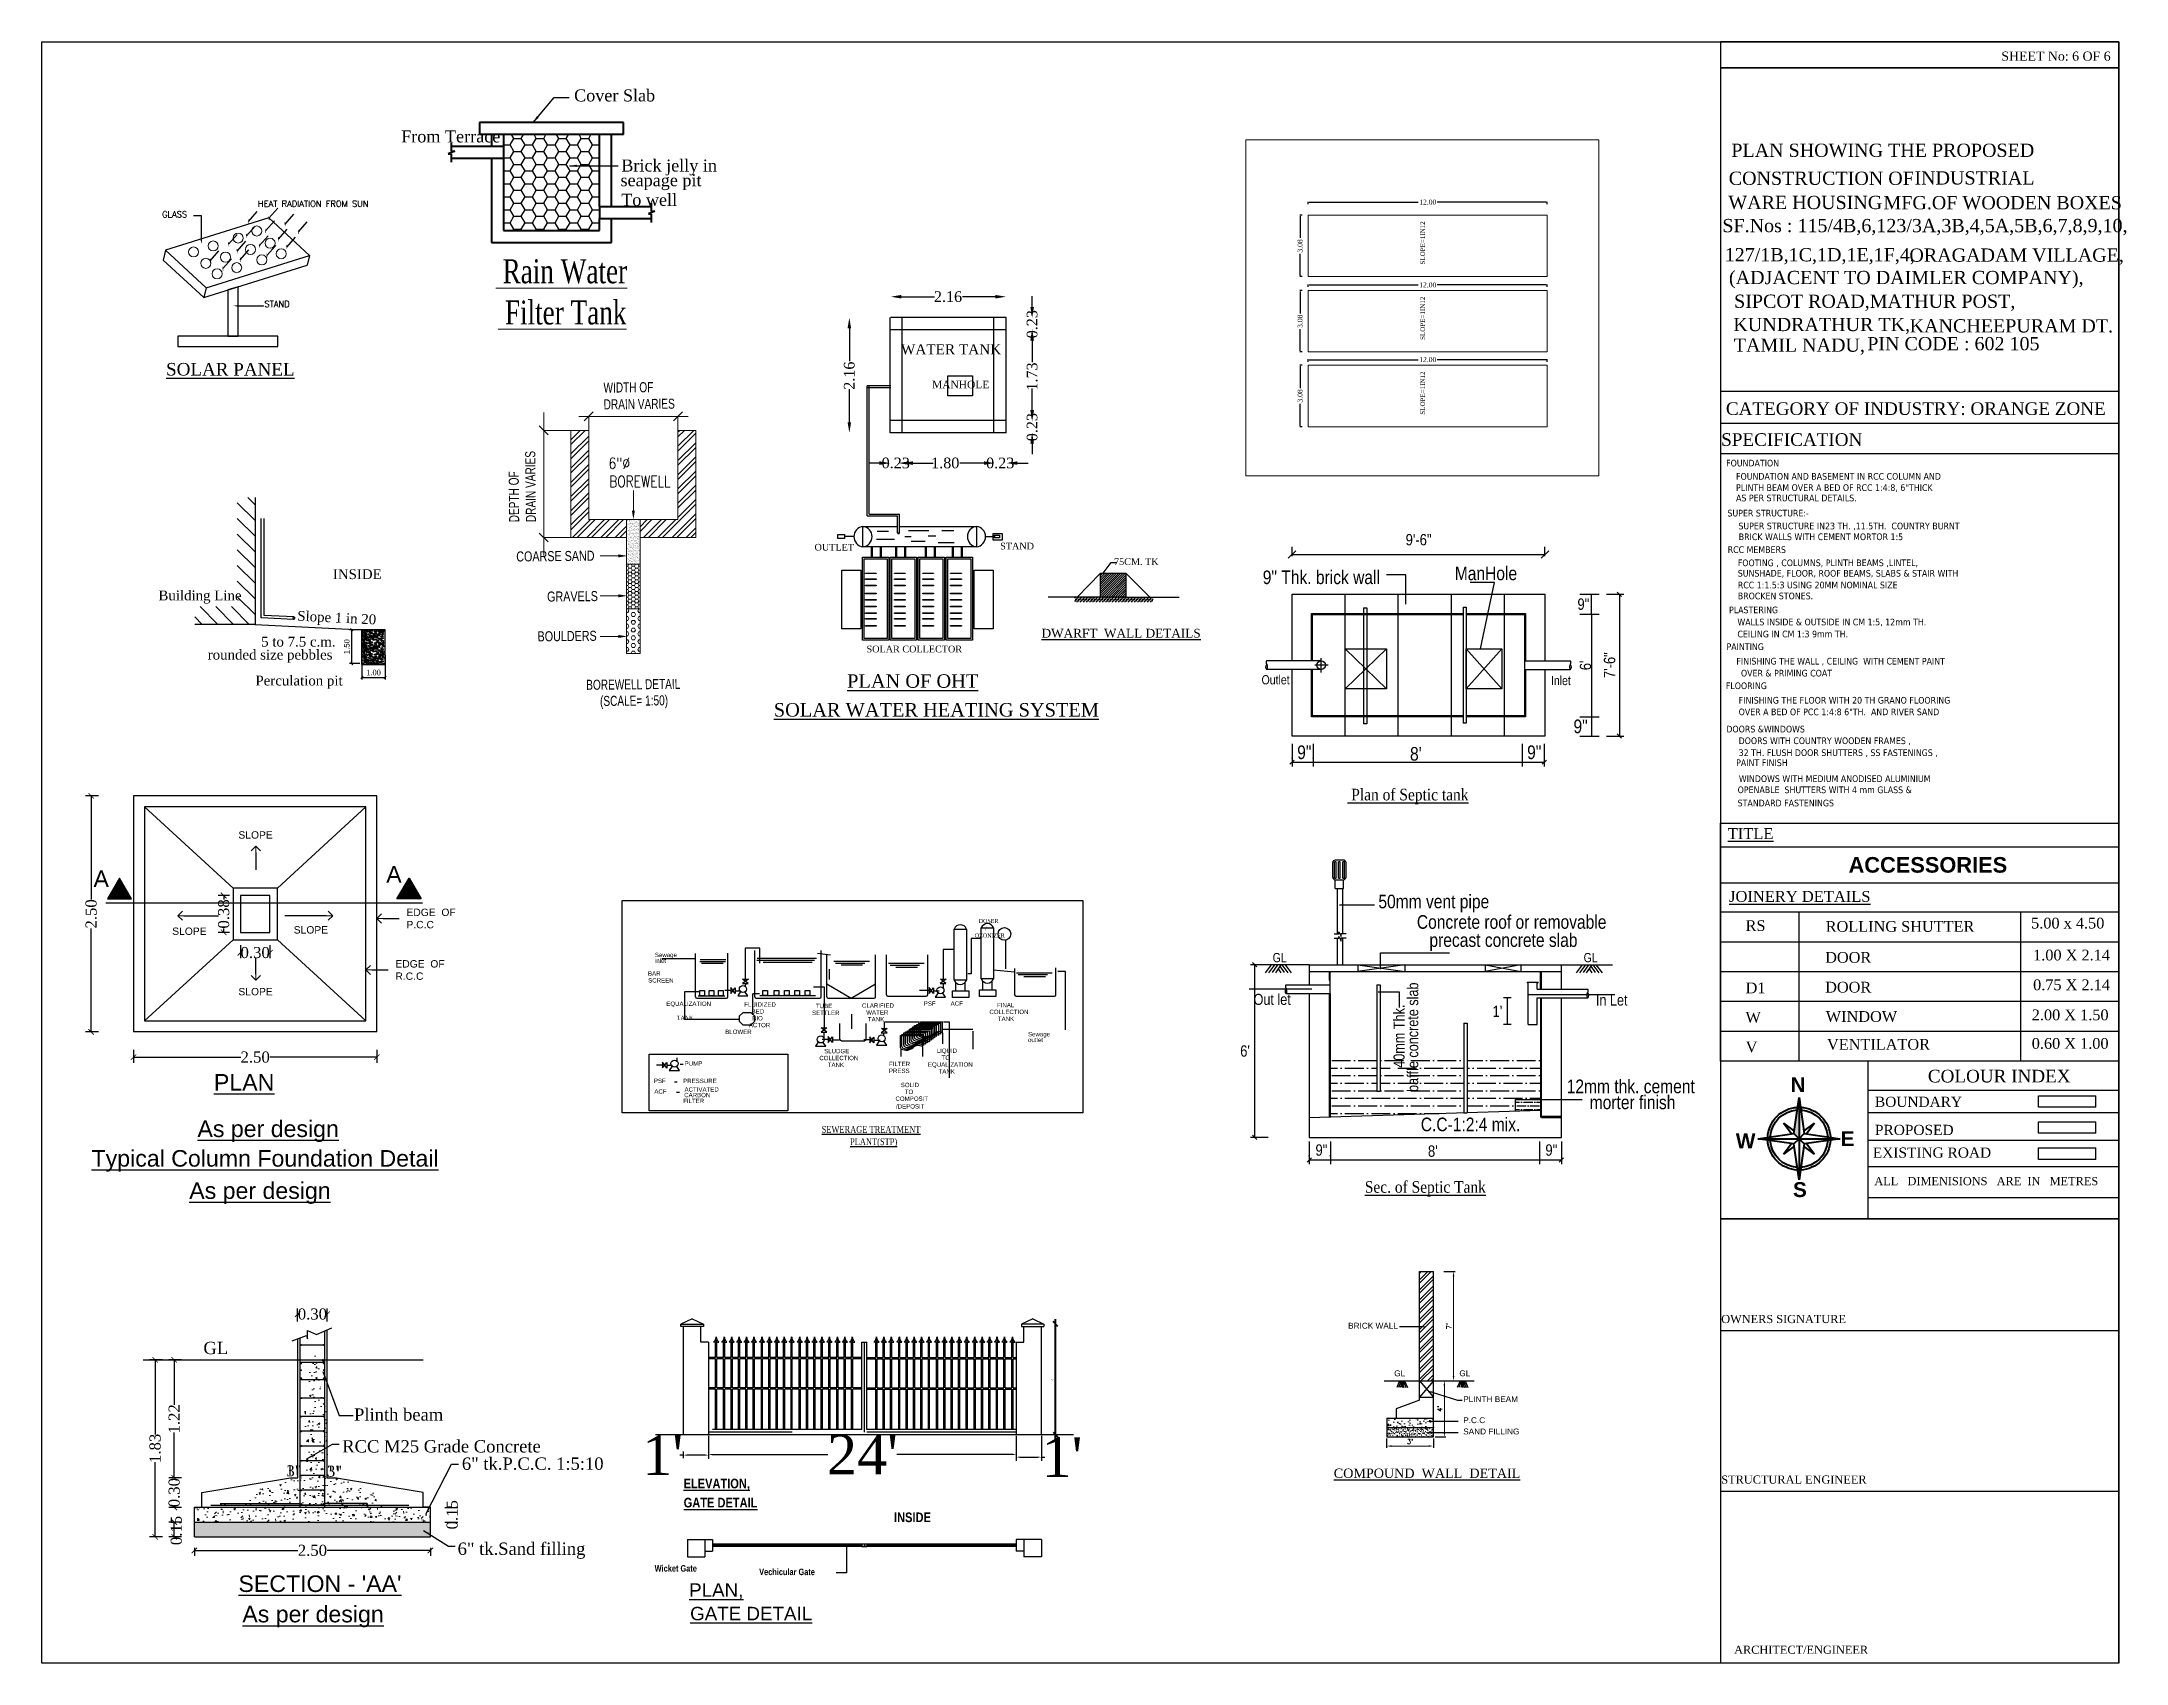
# Model space of a CAD drawing. Header units: metres. Extents: x 31037 to 31490, y -4422 to -3483.
# Drawn here: x 31232.1 to 31336.7, y -4230.3 to -4148.9 of the extents above; entities that cross this region are included whole.
import ezdxf
from ezdxf.enums import TextEntityAlignment as Align

# ---------------------------------------------------------------- set-up
doc = ezdxf.new("R2010")
doc.units = ezdxf.units.M
doc.header["$LTSCALE"] = 30
doc.header["$MEASUREMENT"] = 0
doc.header["$PDMODE"] = 34
for name, pattern in [('ACAD_ISO02W100', [15, 12, -3]), ('ACAD_ISO10W100', [18, 12, -3, 0, -3]), ('DASHED2', [0.375, 0.25, -0.125]), ('HIDDEN', [0.375, 0.25, -0.125])]:
    doc.linetypes.add(name, pattern=pattern)
doc.layers.get('0').update_dxf_attribs({"color": 30, "lineweight": 40})
for name, color, linetype, lineweight in [('32', 1, 'Continuous', 18), ('ADIM', 9, 'Continuous', 18), ('BLK_1_DA_RAMP_1', 7, 'Continuous', 50), ('BLK_2_DA_RAMP_1', 7, 'Continuous', 50), ('BLK_3_DA_RAMP_1', 7, 'Continuous', 50), ('DIM', 5, 'Continuous', 25), ('Doors', 5, 'Continuous', 15), ('FPS LEADER', 9, 'Continuous', 0), ('furnish', 144, 'Continuous', 20), ('HAT', 8, 'Continuous', 18), ('JSC-K-Text 2', 7, 'Continuous', 20), ('JSC-L-Text 3', 7, 'Continuous', 20), ('Layer3', 7, 'DASHED2', 25), ('TEX', 3, 'Continuous', 5), ('TEXT', 11, 'Continuous', 30), ('WALL', 7, 'Continuous', 40), ('walls', 20, 'Continuous', 30)]:
    doc.layers.add(name, color=color, linetype=linetype, lineweight=lineweight)
for name, color, linetype in [('BH', 8, 'Continuous'), ('DIME', 10, 'Continuous'), ('FURNITURE', 2, 'HIDDEN'), ('LE', 3, 'Continuous'), ('LINE', 7, 'Continuous'), ('Mild Line', 150, 'Continuous'), ('NOTE', 3, 'Continuous'), ('Steel Beam', 120, 'Continuous'), ('Thin Lines', 135, 'DASHED2'), ('txt', 75, 'Continuous'), ('WAL', 3, 'Continuous')]:
    doc.layers.add(name, color=color, linetype=linetype)
doc.styles.add('ar', font='arial.ttf')
doc.styles.add('Arial', font='swisscbi.ttf')
doc.styles.add('ARIEL', font='arial.ttf', dxfattribs={"height": 9})
doc.styles.add('CMDA 1', font='GARABD.TTF')
doc.styles.add('DIM', font='times.ttf')
doc.styles.add('JSC-Tahoma', font='tahoma.ttf')
doc.styles.add('New', font='ARIALN.TTF')
doc.styles.add('off_name', font='arialbd.ttf')
doc.styles.add('R', font='times.ttf', dxfattribs={"width": 0.75})
doc.styles.add('RAM', font='dutchi.ttf')
doc.styles.add('RD', font='romand.shx')
doc.styles.add('ROMAMS', font='romans.shx')
doc.styles.add('ROMANS', font='stylu.ttf', dxfattribs={"width": 0.75})
doc.styles.add('ROMANTIC', font='romantic.ttf', dxfattribs={"width": 0.8})
doc.styles.add('RT', font='romantic.ttf')
doc.styles.add('ST25', font='romans.shx', dxfattribs={"width": 0.8, "height": 100})
doc.styles.get("Standard").update_dxf_attribs({"font": 'times.ttf', "height": 0.05})
doc.styles.add('style1', font='pala.ttf')
doc.styles.add('style4', font='arial.ttf')
doc.dimstyles.new('COL', dxfattribs={"dimscale": 0.6, "dimtxt": 12, "dimasz": 12, "dimexe": 18, "dimexo": 12, "dimgap": 2, "dimtad": 0, "dimdec": 1, "dimzin": 11, "dimlunit": 4, "dimtxsty": 'Standard', "dimblk": 'OBLIQUE', "dimcen": 3, "dimdle": 4, "dimclrd": 35, "dimclre": 35, "dimclrt": 2, "dimadec": 0, "dimazin": 0, "dimtfac": 1, "dimtdec": 1, "dimtix": 1, "dimtmove": 2, "dimatfit": 3, "dimfxl": 0, "dimfrac": 1, "dimarcsym": 0})
doc.dimstyles.new('DIM-100', dxfattribs={"dimtxt": 0.34375, "dimasz": 0.25, "dimexe": 0, "dimexo": 0, "dimgap": 0.15, "dimtad": 1, "dimrnd": 0.005, "dimzin": 0, "dimdsep": 46, "dimtxsty": 'Standard', "dimblk": 'OBLIQUE', "dimcen": 0.25, "dimdle": 0.25, "dimse1": 1, "dimse2": 1, "dimclrd": 4, "dimclre": 8, "dimclrt": 3, "dimadec": 0, "dimazin": 0, "dimtfac": 1, "dimtix": 1, "dimtmove": 1, "dimatfit": 3, "dimldrblk": 'OPEN90', "dimfxl": 0, "dimtolj": 1, "dimtzin": 0, "dimlwd": -1, "dimlwe": -1, "dimarcsym": 0})
doc.dimstyles.new('main dim', dxfattribs={"dimtxt": 0.3, "dimasz": 0.12, "dimexe": 0.1, "dimexo": 0.1, "dimgap": 0.1, "dimtad": 1, "dimtoh": 1, "dimzin": 3, "dimdsep": 46, "dimtxsty": 'style1', "dimblk": 'OBLIQUE', "dimcen": 0.125, "dimclrd": 8, "dimclre": 8, "dimclrt": 3, "dimadec": 0, "dimazin": 0, "dimtfac": 0.8, "dimtix": 1, "dimtofl": 0, "dimtmove": 2, "dimatfit": 0, "dimfxl": 0, "dimtolj": 1, "dimtzin": 0, "dimarcsym": 0})
doc.dimstyles.new('mohan', dxfattribs={"dimtxt": 9, "dimasz": 4.5, "dimexe": 4.5, "dimexo": 9, "dimgap": 0.0625, "dimtad": 0, "dimdec": 4, "dimzin": 0, "dimdsep": 46, "dimlunit": 4, "dimtxsty": 'Standard', "dimblk": 'ARCHTICK', "dimcen": 0.09, "dimclrd": 9, "dimclre": 9, "dimclrt": 7, "dimadec": 0, "dimazin": 0, "dimtfac": 1, "dimtdec": 4, "dimtix": 1, "dimtofl": 0, "dimtmove": 2, "dimatfit": 0, "dimfxl": 0, "dimtolj": 1, "dimtzin": 0, "dimlwd": -1, "dimarcsym": 0})
doc.dimstyles.get("Standard").update_dxf_attribs({"dimtxt": 0.18, "dimasz": 0.18, "dimexe": 0.18, "dimexo": 0.0625, "dimgap": 0.09, "dimtad": 0, "dimtih": 1, "dimtoh": 1, "dimdec": 4, "dimzin": 0, "dimdsep": 46, "dimlunit": 4, "dimtxsty": 'Standard', "dimcen": 0.09, "dimadec": 0, "dimazin": 0, "dimtfac": 1, "dimtdec": 4, "dimtofl": 0, "dimtmove": 0, "dimatfit": 3, "dimfxl": 0, "dimtolj": 1, "dimtzin": 0, "dimarcsym": 0})
doc.dimstyles.new('Standard$0', dxfattribs={"dimtxt": 0.08, "dimasz": 0.05, "dimexe": 0.02, "dimexo": 0.05, "dimgap": 0.09, "dimtad": 0, "dimtih": 1, "dimtoh": 1, "dimzin": 0, "dimdsep": 46, "dimtxsty": 'Standard', "dimcen": 0.09, "dimclrd": 7, "dimclre": 7, "dimclrt": 7, "dimadec": 0, "dimazin": 0, "dimtfac": 1, "dimtofl": 0, "dimtmove": 0, "dimatfit": 3, "dimfxl": 0, "dimtolj": 1, "dimtzin": 0, "dimarcsym": 0})
pattern_1 = [(135, (28261.7647, -2349.9442), (-0.3933626, -0.3933626), [])]
pattern_2 = [(0, (18273.2678, -3975.15775), (0.663621825, 0.379212471), [0.948031178, -0.189606236, 0, -0.189606236])]
pattern_3 = [(0, (18273.2678, -3975.15775), (0.3318109125, 0.1896062357), [0.4740155892, -0.094803118, 0, -0.094803118])]

msp = doc.modelspace()

# ---------------------------------------------------------------- texts
at = {"color": 0, "lineweight": 25}
for s, height, p in [('CATEGORY OF INDUSTRY: ORANGE ZONE', 0.6348267, (31316.63826, -4167.61532)), ('SPECIFICATION', 0.6348267, (31316.40268, -4169.16807)), ('RS', 0.540824, (31317.62716, -4193.52483)), ('ROLLING SHUTTER', 0.5408243, (31321.6483, -4193.56663)), ('5.00 x 4.50', 0.5408243, (31331.96287, -4193.40029)), ('DOOR', 0.540824, (31321.62141, -4195.12015)), ('1.00 X 2.14', 0.5408243, (31332.0633, -4195.00206)), ('D1', 0.540824, (31317.62752, -4196.65298)), ('DOOR', 0.540824, (31321.62141, -4196.6154)), ('0.75 X 2.14', 0.5408243, (31332.0633, -4196.49731)), ('W', 0.54082, (31317.62227, -4198.12608)), ('WINDOW', 0.540824, (31321.65392, -4198.08847)), ('2.00 X 1.50', 0.5408243, (31331.99521, -4198.00767)), ('  VENTILATOR  ', 0.5408243, (31321.30584, -4199.48608)), ('0.60 X 1.00', 0.5408243, (31331.99423, -4199.44033)), ('V', 0.54082, (31317.63143, -4199.61655))]:
    msp.add_text(s, height=height, dxfattribs=at).set_placement(p)
at = {"color": 0, "lineweight": 25, "ltscale": 7}
for s, height, p in [('INSIDE', 0.494488, (31246.701, -4175.85646)), ('INSIDE', 0.494488, (31246.701, -4175.85646)), ('INSIDE', 0.494488, (31246.701, -4175.85646)), ('INSIDE', 0.494488, (31246.701, -4175.85646)), ('Building Line', 0.4944878, (31237.94306, -4176.92441)), ('Building Line', 0.4944878, (31237.94306, -4176.92441)), ('Building Line', 0.4944878, (31237.94306, -4176.92441)), ('Building Line', 0.4944878, (31237.94306, -4176.92441)), ('5 to 7.5 c.m.', 0.4944878, (31243.09999, -4179.24554)), ('5 to 7.5 c.m.', 0.4944878, (31243.09999, -4179.24554)), ('5 to 7.5 c.m.', 0.4944878, (31243.09999, -4179.24554)), ('5 to 7.5 c.m.', 0.4944878, (31243.09999, -4179.24554)), ('rounded size pebbles', 0.4944878, (31240.41712, -4179.89746)), ('rounded size pebbles', 0.4944878, (31240.41712, -4179.89746)), ('rounded size pebbles', 0.4944878, (31240.41712, -4179.89746)), ('rounded size pebbles', 0.4944878, (31240.41712, -4179.89746)), ('Perculation pit', 0.4944878, (31242.81287, -4181.19835)), ('Perculation pit', 0.4944878, (31242.81287, -4181.19835)), ('Perculation pit', 0.4944878, (31242.81287, -4181.19835)), ('Perculation pit', 0.4944878, (31242.81287, -4181.19835))]:
    msp.add_text(s, height=height, dxfattribs=at).set_placement(p)
msp.add_text('Slope 1 in 20', height=0.4944878, rotation=357.2264971, dxfattribs=at).set_placement((31244.90392, -4177.94242))
msp.add_text('Slope 1 in 20', height=0.4944878, rotation=357.2264971, dxfattribs=at).set_placement((31244.90392, -4177.94242))
msp.add_text('Slope 1 in 20', height=0.4944878, rotation=357.2264971, dxfattribs=at).set_placement((31244.90392, -4177.94242))
msp.add_text('Slope 1 in 20', height=0.4944878, rotation=357.2264971, dxfattribs=at).set_placement((31244.90392, -4177.94242))
at = {"color": 0, "lineweight": 25}
for s, height, p in [('%%UTITLE', 0.54771, (31317.87791, -4188.63556)), ('%%UJOINERY DETAILS', 0.5477105, (31320.34783, -4191.7895))]:
    msp.add_text(s, height=height, dxfattribs=at).set_placement(p, align=Align.MIDDLE)
at = {"color": 0, "lineweight": 25, "style": 'off_name'}
msp.add_text('ACCESSORIES', height=0.7833121, dxfattribs=at).set_placement((31322.79707, -4190.59573))
at = {"color": 0, "lineweight": 25}
msp.add_text('COLOUR INDEX', height=0.6348267, dxfattribs=at).set_placement((31326.77791, -4201.31913), align=Align.BOTTOM_LEFT)
at = {"layer": 'BLK_1_DA_RAMP_1', "color": 1, "lineweight": 0, "insert": (31301.53169, -4167.60047), "char_height": 0.23, "width": 2.1409167, "attachment_point": 7, "rotation": 90}
msp.add_mtext('SLOPE=1IN12', dxfattribs=at)
at = {"layer": 'BLK_2_DA_RAMP_1', "color": 1, "lineweight": 0, "insert": (31301.53169, -4160.06369), "char_height": 0.23, "width": 2.1198386, "attachment_point": 7, "rotation": 90}
msp.add_mtext('SLOPE=1IN12', dxfattribs=at)
at = {"layer": 'BLK_3_DA_RAMP_1', "color": 1, "lineweight": 0, "insert": (31301.53169, -4163.84747), "char_height": 0.23, "width": 2.4108282, "attachment_point": 7, "rotation": 90}
msp.add_mtext('SLOPE=1IN12', dxfattribs=at)
at = {"layer": 'DIM', "color": 0, "lineweight": 25, "style": 'New'}
for s, height, p in [('9" Thk. brick wall', 0.6825824, (31296.3275, -4175.75285)), ('9" Thk. brick wall', 0.6825824, (31296.3275, -4175.75285)), ('9" Thk. brick wall', 0.6825824, (31296.3275, -4175.75285)), ('9" Thk. brick wall', 0.6825824, (31296.3275, -4175.75285)), ('ManHole', 0.682582, (31304.59146, -4175.55473)), ('ManHole', 0.682582, (31304.59146, -4175.55473)), ('ManHole', 0.682582, (31304.59146, -4175.55473)), ('ManHole', 0.682582, (31304.59146, -4175.55473)), ('Outlet', 0.460936, (31294.03034, -4180.90301)), ('Outlet', 0.460936, (31294.03034, -4180.90301)), ('Outlet', 0.460936, (31294.03034, -4180.90301)), ('Outlet', 0.460936, (31294.03034, -4180.90301)), ('Inlet', 0.460936, (31308.35296, -4180.93825)), ('Inlet', 0.460936, (31308.35296, -4180.93825)), ('Inlet', 0.460936, (31308.35296, -4180.93825)), ('Inlet', 0.460936, (31308.35296, -4180.93825)), ('50mm vent pipe', 0.6825824, (31301.97341, -4192.1291)), ('50mm vent pipe', 0.6825824, (31301.97341, -4192.1291)), ('50mm vent pipe', 0.6825824, (31301.97341, -4192.1291)), ('50mm vent pipe', 0.6825824, (31301.97341, -4192.1291)), ('Concrete roof or removable', 0.6825824, (31305.882, -4193.05837)), ('Concrete roof or removable', 0.6825824, (31305.882, -4193.05837)), ('Concrete roof or removable', 0.6825824, (31305.882, -4193.05837)), ('Concrete roof or removable', 0.6825824, (31305.882, -4193.05837)), ('precast concrete slab', 0.6825824, (31305.47022, -4194.06643)), ('precast concrete slab', 0.6825824, (31305.47022, -4194.06643)), ('precast concrete slab', 0.6825824, (31305.47022, -4194.06643)), ('precast concrete slab', 0.6825824, (31305.47022, -4194.06643)), ('GL', 0.460936, (31294.23487, -4194.86027)), ('GL', 0.460936, (31294.23487, -4194.86027)), ('GL', 0.460936, (31294.23487, -4194.86027)), ('GL', 0.460936, (31294.23487, -4194.86027)), ('GL', 0.460936, (31309.84689, -4194.86027)), ('GL', 0.460936, (31309.84689, -4194.86027)), ('GL', 0.460936, (31309.84689, -4194.86027)), ('GL', 0.460936, (31309.84689, -4194.86027)), ('Out let', 0.553123, (31293.85828, -4196.9478)), ('Out let', 0.553123, (31293.85828, -4196.9478)), ('Out let', 0.553123, (31293.85828, -4196.9478)), ('Out let', 0.553123, (31293.85828, -4196.9478)), ('In Let', 0.553123, (31310.90515, -4196.99694)), ('In Let', 0.553123, (31310.90515, -4196.99694)), ('In Let', 0.553123, (31310.90515, -4196.99694)), ('In Let', 0.553123, (31310.90515, -4196.99694)), ('C.C-1:2:4 mix.', 0.6825824, (31303.81793, -4203.22332)), ('C.C-1:2:4 mix.', 0.6825824, (31303.81793, -4203.22332)), ('C.C-1:2:4 mix.', 0.6825824, (31303.81793, -4203.22332)), ('C.C-1:2:4 mix.', 0.6825824, (31303.81793, -4203.22332))]:
    msp.add_text(s, height=height, dxfattribs=at).set_placement(p, align=Align.MIDDLE)
for s, height, p in [('baffle concrete slab', 0.5531227, (31300.90494, -4198.85941)), ('baffle concrete slab', 0.5531227, (31300.90494, -4198.85941)), ('baffle concrete slab', 0.5531227, (31300.90494, -4198.85941)), ('baffle concrete slab', 0.5531227, (31300.90494, -4198.85941)), ('40mm Thk. ', 0.553123, (31300.21676, -4198.71885)), ('40mm Thk. ', 0.553123, (31300.21676, -4198.71885)), ('40mm Thk. ', 0.553123, (31300.21676, -4198.71885)), ('40mm Thk. ', 0.553123, (31300.21676, -4198.71885))]:
    msp.add_text(s, height=height, rotation=90, dxfattribs=at).set_placement(p, align=Align.MIDDLE)
for s, p in [('12mm thk. cement ', (31308.64532, -4201.32653)), ('12mm thk. cement ', (31308.64532, -4201.32653)), ('12mm thk. cement ', (31308.64532, -4201.32653)), ('12mm thk. cement ', (31308.64532, -4201.32653)), ('morter finish', (31309.80118, -4202.12819)), ('morter finish', (31309.80118, -4202.12819)), ('morter finish', (31309.80118, -4202.12819)), ('morter finish', (31309.80118, -4202.12819))]:
    msp.add_text(s, height=0.6825824, dxfattribs=at).set_placement(p, align=Align.MIDDLE_LEFT)
at = {"layer": 'FURNITURE', "color": 0, "lineweight": 25, "style": 'CMDA 1'}
for s, p in [('%%u Plan of Septic tank', (31297.63645, -4186.96754)), ('%%u Plan of Septic tank', (31297.63645, -4186.96754)), ('%%u Plan of Septic tank', (31297.63645, -4186.96754)), ('%%u Plan of Septic tank', (31297.63645, -4186.96754)), ('%%uSec. of Septic Tank', (31298.51011, -4206.66775)), ('%%uSec. of Septic Tank', (31298.51011, -4206.66775)), ('%%uSec. of Septic Tank', (31298.51011, -4206.66775)), ('%%uSec. of Septic Tank', (31298.51011, -4206.66775))]:
    msp.add_text(s, height=0.5839872, dxfattribs=at).set_placement(p)
at = {"layer": 'JSC-K-Text 2', "color": 0, "lineweight": 25, "style": 'JSC-Tahoma'}
for s, p in [('FOUNDATION AND BASEMENT IN RCC COLUMN AND ', (31317.14752, -4170.86654)), ('AS PER STRUCTURAL DETAILS.', (31317.14752, -4171.95087)), ('PLINTH BEAM OVER A BED OF RCC 1:4:8, 6"THICK ', (31317.14752, -4171.43167)), ('SUPER STRUCTURE IN23 TH. ,11.5TH.  COUNTRY BURNT', (31317.26736, -4173.35784)), (' BRICK WALLS WITH CEMENT MORTOR 1:5', (31317.15668, -4173.89953)), ('FOOTING , COLUMNS, PLINTH BEAMS ,LINTEL,', (31317.23546, -4175.20726)), ('SUNSHADE, FLOOR, ROOF BEAMS, SLABS & STAIR WITH', (31317.23546, -4175.73173)), ('RCC 1:1.5:3 USING 20MM NOMINAL SIZE', (31317.23546, -4176.32274)), ('BROCKEN STONES.', (31317.23546, -4176.86986)), ('WALLS INSIDE & OUTSIDE IN CM 1:5, 12mm TH.', (31317.21896, -4178.17832)), ('CEILING IN CM 1:3 9mm TH.', (31317.21896, -4178.78176)), ('FINISHING THE WALL , CEILING  WITH CEMENT PAINT', (31317.16442, -4180.14527)), (' OVER & PRIMING COAT', (31317.26864, -4180.74586)), ('FINISHING THE FLOOR WITH 20 TH GRANO FLOORING', (31317.27915, -4182.10705)), ('OVER A BED OF PCC 1:4:8 6"TH.  AND RIVER SAND', (31317.27915, -4182.69091)), ('DOORS WITH COUNTRY WOODEN FRAMES ,', (31317.27915, -4184.1401)), ('PAINT FINISH', (31317.15251, -4185.24372)), (' 32 TH. FLUSH DOOR SHUTTERS , SS FASTENINGS ,', (31317.15251, -4184.73988)), ('OPENABLE  SHUTTERS WITH 4 mm GLASS & ', (31317.22791, -4186.60422)), ('WINDOWS WITH MEDIUM ANODISED ALUMINIUM ', (31317.2899, -4186.04488)), ('STANDARD FASTENINGS', (31317.22791, -4187.2679))]:
    msp.add_text(s, height=0.3345826, dxfattribs=at).set_placement(p)
at = {"layer": 'JSC-L-Text 3', "color": 0, "lineweight": 25, "style": 'JSC-Tahoma'}
for s, height, p in [('FOUNDATION', 0.334583, (31316.64828, -4170.19976)), ('SUPER STRUCTURE:-', 0.3345826, (31316.71767, -4172.71102)), ('RCC MEMBERS', 0.3345826, (31316.72702, -4174.54415)), ('PLASTERING', 0.334583, (31316.79683, -4177.57174)), ('PAINTING', 0.334583, (31316.66866, -4179.41857)), (' FLOORING', 0.334583, (31316.51118, -4181.38035)), ('DOORS &WINDOWS', 0.3345826, (31316.66406, -4183.55412))]:
    msp.add_text(s, height=height, dxfattribs=at).set_placement(p)
at = {"layer": 'LE', "color": 0, "linetype": 'ByBlock', "lineweight": 25, "style": 'RAM'}
for s, height, p in [('SHEET No: 6 OF 6', 0.4606555, (31330.46581, -4149.8295, 0.15776)), ('OWNERS SIGNATURE', 0.4089243, (31316.40491, -4213.21054)), ('STRUCTURAL ENGINEER', 0.4089243, (31316.4082, -4221.27336)), ('ARCHITECT/ENGINEER', 0.4089243, (31317.05201, -4229.81704))]:
    msp.add_text(s, height=height, dxfattribs=at).set_placement(p)
for s, height, p in [('BOUNDARY', 0.511155, (31324.12171, -4202.50998)), ('PROPOSED', 0.511155, (31324.12171, -4203.92165)), ('EXISTING ROAD', 0.5111554, (31324.01447, -4205.06046)), ('ALL   DIMENISIONS   ARE  IN   METRES', 0.4089243, (31324.09228, -4206.41025))]:
    msp.add_text(s, height=height, dxfattribs=at).set_placement(p, align=Align.BOTTOM_LEFT)
at = {"layer": 'LINE', "color": 0, "lineweight": 25, "style": 'New'}
for s, height, p in [('9\'-6"', 0.568819, (31300.56078, -4174.1617)), ('9\'-6"', 0.568819, (31300.56078, -4174.1617)), ('9\'-6"', 0.568819, (31300.56078, -4174.1617)), ('9\'-6"', 0.568819, (31300.56078, -4174.1617)), ('9"', 0.568819, (31309.18566, -4177.39708)), ('9"', 0.568819, (31309.18566, -4177.39708)), ('9"', 0.568819, (31309.18566, -4177.39708)), ('9"', 0.568819, (31309.18566, -4177.39708)), ('9"', 0.682582, (31308.98619, -4183.59113)), ('9"', 0.682582, (31308.98619, -4183.59113)), ('9"', 0.682582, (31308.98619, -4183.59113)), ('9"', 0.682582, (31308.98619, -4183.59113)), ('9"', 0.682582, (31295.1153, -4184.89285)), ('9"', 0.682582, (31295.1153, -4184.89285)), ('9"', 0.682582, (31295.1153, -4184.89285)), ('9"', 0.682582, (31295.1153, -4184.89285)), ("8'", 0.682582, (31300.77938, -4184.97104)), ("8'", 0.682582, (31300.77938, -4184.97104)), ("8'", 0.682582, (31300.77938, -4184.97104)), ("8'", 0.682582, (31300.77938, -4184.97104)), ('9"', 0.682582, (31306.65807, -4184.89285)), ('9"', 0.682582, (31306.65807, -4184.89285)), ('9"', 0.682582, (31306.65807, -4184.89285)), ('9"', 0.682582, (31306.65807, -4184.89285)), ("1'", 0.568819, (31304.92382, -4197.8401)), ("1'", 0.568819, (31304.92382, -4197.8401)), ("1'", 0.568819, (31304.92382, -4197.8401)), ("1'", 0.568819, (31304.92382, -4197.8401)), ("6'", 0.568819, (31292.25272, -4199.83338)), ("6'", 0.568819, (31292.25272, -4199.83338)), ("6'", 0.568819, (31292.25272, -4199.83338)), ("6'", 0.568819, (31292.25272, -4199.83338)), ('9"', 0.568819, (31296.03395, -4204.80644)), ('9"', 0.568819, (31296.03395, -4204.80644)), ('9"', 0.568819, (31296.03395, -4204.80644)), ('9"', 0.568819, (31296.03395, -4204.80644)), ('9"', 0.568819, (31307.57672, -4204.80644)), ('9"', 0.568819, (31307.57672, -4204.80644)), ('9"', 0.568819, (31307.57672, -4204.80644)), ('9"', 0.568819, (31307.57672, -4204.80644)), ("8'", 0.568819, (31301.67924, -4204.86111)), ("8'", 0.568819, (31301.67924, -4204.86111)), ("8'", 0.568819, (31301.67924, -4204.86111)), ("8'", 0.568819, (31301.67924, -4204.86111))]:
    msp.add_text(s, height=height, dxfattribs=at).set_placement(p)
for s, p in [("6'", (31309.87138, -4180.43131)), ("6'", (31309.87138, -4180.43131)), ("6'", (31309.87138, -4180.43131)), ("6'", (31309.87138, -4180.43131)), ('7\'-6"', (31311.08195, -4180.82707)), ('7\'-6"', (31311.08195, -4180.82707)), ('7\'-6"', (31311.08195, -4180.82707)), ('7\'-6"', (31311.08195, -4180.82707))]:
    msp.add_text(s, height=0.568819, rotation=90, dxfattribs=at).set_placement(p)
at = {"layer": 'TEXT', "color": 0, "lineweight": 25}
for s, p in [('PLAN SHOWING THE PROPOSED ', (31316.91237, -4154.65846)), ('PLAN SHOWING THE PROPOSED ', (31316.91237, -4154.65846)), ('PLAN SHOWING THE PROPOSED ', (31316.91237, -4154.65846)), ('PLAN SHOWING THE PROPOSED ', (31316.91237, -4154.65846)), ('CONSTRUCTION OF ', (31316.78066, -4156.06396)), ('CONSTRUCTION OF ', (31316.78066, -4156.06396)), ('CONSTRUCTION OF ', (31316.78066, -4156.06396)), ('CONSTRUCTION OF ', (31316.78066, -4156.06396)), ('INDUSTRIAL  ', (31326.10508, -4156.04608)), ('WARE HOUSING  ', (31316.75923, -4157.27806)), ('WARE HOUSING  ', (31316.75923, -4157.27806)), ('MFG.OF WOODEN BOXES', (31324.5497, -4157.29016)), ('MFG.OF WOODEN BOXES', (31324.5497, -4157.29016)), ('SF.Nos : 115/4B,6,123/3A,3B,4,5A,5B,6,7,8,9,10,', (31316.46064, -4158.43889)), ('127/1B,1C,1D,1E,1F,4,', (31316.58011, -4159.90321)), ('ORAGADAM VILLAGE,', (31325.85094, -4159.92161)), ('(ADJACENT TO DAIMLER COMPANY),', (31316.79439, -4161.0468)), ('(ADJACENT TO DAIMLER COMPANY),', (31316.79439, -4161.0468)), ('SIPCOT ROAD,MATHUR POST,', (31317.05, -4162.238)), ('SIPCOT ROAD,MATHUR POST,', (31317.05, -4162.238)), ('KUNDRATHUR TK,', (31317.01228, -4163.40734)), ('KUNDRATHUR TK,', (31317.01228, -4163.40734)), ('KANCHEEPURAM DT.', (31325.86352, -4163.47352)), ('KANCHEEPURAM DT.', (31325.86352, -4163.47352)), ('TAMIL NADU,', (31317.03441, -4164.44242)), ('TAMIL NADU,', (31317.03441, -4164.44242)), ('PIN CODE : 602 105', (31323.7356, -4164.36765)), ('PIN CODE : 602 105', (31323.7356, -4164.36765))]:
    msp.add_text(s, height=0.665068, dxfattribs=at).set_placement(p)
for s, height, style, p in [('N', 0.74774, 'off_name', (31319.88286, -4201.613)), ('N', 0.74774, 'off_name', (31319.88286, -4201.613)), ('N', 0.74774, 'off_name', (31319.88286, -4201.613)), ('N', 0.74774, 'off_name', (31319.88286, -4201.613)), ('W', 0.74774, 'off_name', (31317.13638, -4204.43651)), ('W', 0.74774, 'off_name', (31317.13638, -4204.43651)), ('W', 0.74774, 'off_name', (31317.13638, -4204.43651)), ('W', 0.74774, 'off_name', (31317.13638, -4204.43651)), ('E', 0.74774, 'off_name', (31322.39818, -4204.32568)), ('E', 0.74774, 'off_name', (31322.39818, -4204.32568)), ('E', 0.74774, 'off_name', (31322.39818, -4204.32568)), ('E', 0.74774, 'off_name', (31322.39818, -4204.32568)), ('S', 0.74774, 'off_name', (31320.00689, -4206.88253)), ('S', 0.74774, 'off_name', (31320.00689, -4206.88253)), ('S', 0.74774, 'off_name', (31320.00689, -4206.88253)), ('S', 0.74774, 'off_name', (31320.00689, -4206.88253)), ('%%UELEVATION,', 0.4846842, 'Arial', (31264.30792, -4221.50849)), ('%%UELEVATION,', 0.4846842, 'Arial', (31264.30792, -4221.50849)), ('%%UELEVATION,', 0.4846842, 'Arial', (31264.30792, -4221.50849)), ('%%UELEVATION,', 0.4846842, 'Arial', (31264.30792, -4221.50849)), ('%%UGATE DETAIL', 0.4846842, 'Arial', (31264.3126, -4222.46659)), ('%%UGATE DETAIL', 0.4846842, 'Arial', (31264.3126, -4222.46659)), ('%%UGATE DETAIL', 0.4846842, 'Arial', (31264.3126, -4222.46659)), ('%%UGATE DETAIL', 0.4846842, 'Arial', (31264.3126, -4222.46659)), ('INSIDE', 0.484684, 'Arial', (31274.87315, -4223.20552)), ('INSIDE', 0.484684, 'Arial', (31274.87315, -4223.20552)), ('INSIDE', 0.484684, 'Arial', (31274.87315, -4223.20552)), ('INSIDE', 0.484684, 'Arial', (31274.87315, -4223.20552)), ('Wicket Gate', 0.3231228, 'Arial', (31262.85559, -4225.68819)), ('Wicket Gate', 0.3231228, 'Arial', (31262.85559, -4225.68819)), ('Wicket Gate', 0.3231228, 'Arial', (31262.85559, -4225.68819)), ('Wicket Gate', 0.3231228, 'Arial', (31262.85559, -4225.68819)), ('Vechicular Gate', 0.3231228, 'Arial', (31268.10264, -4225.86559)), ('Vechicular Gate', 0.3231228, 'Arial', (31268.10264, -4225.86559)), ('Vechicular Gate', 0.3231228, 'Arial', (31268.10264, -4225.86559)), ('Vechicular Gate', 0.3231228, 'Arial', (31268.10264, -4225.86559)), ('%%UPLAN,', 0.674618, 'ARIEL', (31264.5855, -4226.95217)), ('%%UPLAN,', 0.674618, 'ARIEL', (31264.5855, -4226.95217)), ('%%UPLAN,', 0.674618, 'ARIEL', (31264.5855, -4226.95217)), ('%%UPLAN,', 0.674618, 'ARIEL', (31264.5855, -4226.95217)), ('%%UGATE DETAIL', 0.6746181, 'ARIEL', (31264.63546, -4228.13219)), ('%%UGATE DETAIL', 0.6746181, 'ARIEL', (31264.63546, -4228.13219)), ('%%UGATE DETAIL', 0.6746181, 'ARIEL', (31264.63546, -4228.13219)), ('%%UGATE DETAIL', 0.6746181, 'ARIEL', (31264.63546, -4228.13219))]:
    msp.add_text(s, height=height, dxfattribs=dict(at, style=style)).set_placement(p)

# ---------------------------------------------------------------- blocks, each defined once
blk = doc.blocks.new('A$C72AE6952')
at = {"color": 1, "ltscale": 30}
for p, q in [((4.591, 14.627), (5.718, 14.627)), ((7.807, 14.627), (6.681, 14.627)), ((9.067, 14.277), (9.067, 14.642)), ((2.806, 13.546), (2.806, 12.419)), ((9.067, 13.151), (9.067, 12.389)), ((9.067, 13.125), (9.067, 12.76)), ((2.806, 10.329), (2.806, 11.456)), ((9.067, 10.724), (9.067, 11.485)), ((9.067, 10.75), (9.067, 11.115)), ((9.067, 9.598), (9.067, 9.233)), ((3.835, 8.929), (3.469, 8.929)), ((4.854, 8.929), (5.682, 8.929)), ((4.986, 8.929), (5.351, 8.929)), ((7.413, 8.929), (6.585, 8.929)), ((7.413, 8.929), (7.047, 8.929)), ((8.564, 8.929), (8.929, 8.929))]:
    blk.add_line(p, q, dxfattribs=at)
at = {"ltscale": 100}
for p, q in [((4.2, 9.964), (4.2, 13.911)), ((8.173, 13.911), (4.226, 13.911)), ((4.62, 9.964), (4.62, 13.911)), ((7.753, 9.964), (7.753, 13.911)), ((8.173, 9.964), (8.173, 13.911)), ((8.173, 13.491), (4.226, 13.491)), ((8.173, 10.384), (4.2, 10.384)), ((8.173, 9.964), (4.2, 9.964)), ((2.416, 6.488), (2.641, 6.488)), ((2.416, 6.351), (2.416, 6.488)), ((2.641, 6.488), (2.641, 6.351)), ((3.272, 6.062), (3.272, 6.758)), ((3.272, 6.758), (4.456, 6.758)), ((4.522, 6.758), (7.161, 6.758)), ((7.161, 6.758), (7.161, 6.062)), ((7.728, 6.521), (8.037, 6.521)), ((7.728, 6.294), (7.728, 6.521)), ((7.762, 6.456), (7.953, 6.456)), ((7.762, 6.364), (7.762, 6.456)), ((7.953, 6.456), (7.953, 6.364)), ((8.037, 6.521), (8.037, 6.294)), ((2.641, 6.351), (2.416, 6.351)), ((2.96, 6.41), (2.642, 6.41)), ((7.161, 6.062), (3.272, 6.062)), ((7.473, 6.41), (7.799, 6.41)), ((8.037, 6.294), (7.728, 6.294)), ((7.953, 6.364), (7.762, 6.364)), ((2.546, 5.264), (3.2, 5.264)), ((2.546, 3.247), (2.546, 5.264)), ((3.2, 5.264), (3.2, 3.247)), ((7.082, 5.264), (7.736, 5.264)), ((7.082, 3.247), (7.082, 5.264)), ((7.736, 5.264), (7.736, 3.247)), ((11.412, 5.153), (10.61, 4.337)), ((11.412, 5.153), (12.279, 5.153)), ((11.412, 4.337), (11.412, 5.153)), ((12.279, 5.153), (13.096, 4.337)), ((12.279, 5.153), (12.279, 4.337)), ((11.412, 4.337), (9.612, 4.337)), ((12.279, 4.337), (11.412, 4.337)), ((12.279, 4.337), (14.106, 4.337)), ((3.2, 3.247), (2.546, 3.247)), ((7.736, 3.247), (7.082, 3.247))]:
    blk.add_line(p, q, dxfattribs=at)
at = {"color": 5, "linetype": 'Continuous', "ltscale": 30}
for p, q in [((4.226, 11.574), (3.42, 11.574)), ((3.42, 7.123), (3.42, 11.574)), ((4.226, 11.504), (3.42, 11.504)), ((3.488, 7.177), (3.488, 11.574)), ((3.488, 7.177), (4.522, 7.177)), ((4.522, 6.545), (4.522, 7.177)), ((3.42, 7.123), (4.456, 7.123)), ((3.762, 6.598), (4.148, 6.598)), ((4.456, 6.545), (4.456, 7.123)), ((4.519, 6.531), (4.456, 6.545)), ((4.836, 6.622), (5.524, 6.622)), ((5.504, 6.435), (5.771, 6.435)), ((5.978, 6.618), (6.39, 6.618)), ((3.561, 5.711), (3.561, 6.062)), ((3.598, 5.711), (3.598, 6.062)), ((3.738, 6.321), (4.353, 6.321)), ((3.869, 5.711), (3.869, 6.062)), ((3.906, 5.711), (3.906, 6.062)), ((4.397, 5.711), (4.397, 6.062)), ((4.434, 5.711), (4.434, 6.062)), ((4.703, 6.417), (4.92, 6.417)), ((4.705, 5.711), (4.705, 6.062)), ((4.742, 5.711), (4.742, 6.062)), ((4.923, 6.259), (5.404, 6.259)), ((5.409, 5.711), (5.409, 6.062)), ((5.446, 5.711), (5.446, 6.062)), ((5.717, 5.711), (5.717, 6.062)), ((5.754, 5.711), (5.754, 6.062)), ((5.848, 6.207), (6.398, 6.207)), ((6.341, 5.711), (6.341, 6.062)), ((6.378, 5.711), (6.378, 6.062)), ((6.649, 5.711), (6.649, 6.062)), ((6.686, 5.711), (6.686, 6.062)), ((3.355, 5.164), (3.723, 5.164)), ((3.355, 5.147), (3.355, 5.164)), ((3.723, 5.147), (3.355, 5.147)), ((3.723, 5.164), (3.723, 5.147)), ((4.349, 5.164), (4.718, 5.164)), ((4.349, 5.147), (4.349, 5.164)), ((4.718, 5.147), (4.349, 5.147)), ((4.718, 5.164), (4.718, 5.147)), ((5.321, 5.164), (5.69, 5.164)), ((5.321, 5.147), (5.321, 5.164)), ((5.69, 5.147), (5.321, 5.147)), ((5.69, 5.164), (5.69, 5.147)), ((6.276, 5.164), (6.645, 5.164)), ((6.276, 5.147), (6.276, 5.164)), ((6.645, 5.147), (6.276, 5.147)), ((6.645, 5.164), (6.645, 5.147)), ((11.412, 5.077), (11.489, 5.153)), ((11.412, 4.999), (11.566, 5.153)), ((11.412, 4.922), (11.644, 5.153)), ((11.412, 4.844), (11.721, 5.153)), ((11.412, 4.767), (11.799, 5.153)), ((11.412, 4.689), (11.876, 5.153)), ((11.412, 4.612), (11.954, 5.153)), ((11.412, 4.534), (12.031, 5.153)), ((11.412, 4.457), (12.109, 5.153)), ((11.412, 4.379), (12.186, 5.153)), ((11.447, 4.337), (12.264, 5.153)), ((11.525, 4.337), (12.279, 5.091)), ((11.602, 4.337), (12.279, 5.014)), ((3.355, 4.959), (3.723, 4.959)), ((3.355, 4.942), (3.355, 4.959)), ((3.723, 4.942), (3.355, 4.942)), ((3.355, 4.743), (3.723, 4.743)), ((3.355, 4.726), (3.355, 4.743)), ((3.723, 4.726), (3.355, 4.726)), ((3.355, 4.469), (3.723, 4.469)), ((3.355, 4.452), (3.355, 4.469)), ((3.723, 4.452), (3.355, 4.452)), ((3.723, 4.959), (3.723, 4.942)), ((3.723, 4.743), (3.723, 4.726)), ((3.723, 4.469), (3.723, 4.452)), ((4.349, 4.959), (4.718, 4.959)), ((4.349, 4.942), (4.349, 4.959)), ((4.718, 4.942), (4.349, 4.942)), ((4.349, 4.743), (4.718, 4.743)), ((4.349, 4.726), (4.349, 4.743)), ((4.718, 4.726), (4.349, 4.726)), ((4.349, 4.469), (4.718, 4.469)), ((4.349, 4.452), (4.349, 4.469)), ((4.718, 4.452), (4.349, 4.452)), ((4.718, 4.959), (4.718, 4.942)), ((4.718, 4.743), (4.718, 4.726)), ((4.718, 4.469), (4.718, 4.452)), ((5.321, 4.959), (5.69, 4.959)), ((5.321, 4.942), (5.321, 4.959)), ((5.69, 4.942), (5.321, 4.942)), ((5.321, 4.743), (5.69, 4.743)), ((5.321, 4.726), (5.321, 4.743)), ((5.69, 4.726), (5.321, 4.726)), ((5.321, 4.469), (5.69, 4.469)), ((5.321, 4.452), (5.321, 4.469)), ((5.69, 4.452), (5.321, 4.452)), ((5.69, 4.959), (5.69, 4.942)), ((5.69, 4.743), (5.69, 4.726)), ((5.69, 4.469), (5.69, 4.452)), ((6.276, 4.959), (6.645, 4.959)), ((6.276, 4.942), (6.276, 4.959)), ((6.645, 4.942), (6.276, 4.942)), ((6.276, 4.743), (6.645, 4.743)), ((6.276, 4.726), (6.276, 4.743)), ((6.645, 4.726), (6.276, 4.726)), ((6.276, 4.469), (6.645, 4.469)), ((6.276, 4.452), (6.276, 4.469)), ((6.645, 4.452), (6.276, 4.452)), ((6.645, 4.959), (6.645, 4.942)), ((6.645, 4.743), (6.645, 4.726)), ((6.645, 4.469), (6.645, 4.452)), ((10.512, 4.321), (10.558, 4.321)), ((10.558, 4.321), (10.558, 4.337)), ((10.613, 4.321), (10.668, 4.321)), ((10.613, 4.266), (10.613, 4.321)), ((10.668, 4.321), (10.668, 4.337)), ((10.723, 4.321), (10.777, 4.321)), ((10.723, 4.266), (10.723, 4.321)), ((10.777, 4.321), (10.777, 4.337)), ((10.832, 4.321), (10.887, 4.321)), ((10.832, 4.266), (10.832, 4.321)), ((10.887, 4.321), (10.887, 4.337)), ((10.942, 4.321), (10.997, 4.321)), ((10.942, 4.266), (10.942, 4.321)), ((10.997, 4.321), (10.997, 4.337)), ((11.052, 4.321), (11.106, 4.321)), ((11.052, 4.266), (11.052, 4.321)), ((11.106, 4.321), (11.106, 4.337)), ((11.161, 4.321), (11.216, 4.321)), ((11.161, 4.266), (11.161, 4.321)), ((11.216, 4.321), (11.216, 4.337)), ((11.271, 4.321), (11.326, 4.321)), ((11.271, 4.266), (11.271, 4.321)), ((11.326, 4.321), (11.326, 4.337)), ((11.38, 4.321), (11.435, 4.321)), ((11.38, 4.266), (11.38, 4.321)), ((11.435, 4.321), (11.435, 4.337)), ((11.49, 4.321), (11.545, 4.321)), ((11.49, 4.266), (11.49, 4.321)), ((11.545, 4.321), (11.545, 4.337)), ((11.6, 4.321), (11.655, 4.321)), ((11.6, 4.266), (11.6, 4.321)), ((11.655, 4.321), (11.655, 4.337)), ((11.68, 4.337), (12.279, 4.936)), ((11.709, 4.321), (11.764, 4.321)), ((11.709, 4.266), (11.709, 4.321)), ((11.757, 4.337), (12.279, 4.859)), ((11.764, 4.321), (11.764, 4.337)), ((11.819, 4.321), (11.874, 4.321)), ((11.819, 4.266), (11.819, 4.321)), ((11.835, 4.337), (12.279, 4.781)), ((11.874, 4.321), (11.874, 4.337)), ((11.912, 4.337), (12.279, 4.704)), ((11.929, 4.321), (11.984, 4.321)), ((11.929, 4.266), (11.929, 4.321)), ((11.984, 4.321), (11.984, 4.337)), ((11.99, 4.337), (12.279, 4.626)), ((12.038, 4.321), (12.093, 4.321)), ((12.038, 4.266), (12.038, 4.321)), ((12.067, 4.337), (12.279, 4.548)), ((12.093, 4.321), (12.093, 4.337)), ((12.145, 4.337), (12.279, 4.471)), ((12.148, 4.321), (12.203, 4.321)), ((12.148, 4.266), (12.148, 4.321)), ((12.203, 4.321), (12.203, 4.337)), ((12.222, 4.337), (12.279, 4.393)), ((12.258, 4.321), (12.312, 4.321)), ((12.258, 4.266), (12.258, 4.321)), ((12.312, 4.321), (12.312, 4.337)), ((12.367, 4.321), (12.422, 4.321)), ((12.367, 4.266), (12.367, 4.321)), ((12.422, 4.321), (12.422, 4.337)), ((12.477, 4.321), (12.532, 4.321)), ((12.477, 4.266), (12.477, 4.321)), ((12.532, 4.321), (12.532, 4.337)), ((12.587, 4.321), (12.641, 4.321)), ((12.587, 4.266), (12.587, 4.321)), ((12.641, 4.321), (12.641, 4.337)), ((12.696, 4.321), (12.751, 4.321)), ((12.696, 4.266), (12.696, 4.321)), ((12.751, 4.321), (12.751, 4.337)), ((12.806, 4.321), (12.861, 4.321)), ((12.806, 4.266), (12.806, 4.321)), ((12.861, 4.321), (12.861, 4.337)), ((12.915, 4.321), (12.97, 4.321)), ((12.915, 4.266), (12.915, 4.321)), ((12.97, 4.321), (12.97, 4.337)), ((13.025, 4.321), (13.08, 4.321)), ((13.025, 4.266), (13.025, 4.321)), ((13.08, 4.321), (13.08, 4.337)), ((13.135, 4.321), (13.19, 4.321)), ((13.135, 4.266), (13.135, 4.321)), ((13.19, 4.321), (13.19, 4.337)), ((3.355, 4.251), (3.723, 4.251)), ((3.355, 4.234), (3.355, 4.251)), ((3.723, 4.234), (3.355, 4.234)), ((3.355, 4.024), (3.723, 4.024)), ((3.355, 4.007), (3.355, 4.024)), ((3.723, 4.007), (3.355, 4.007)), ((3.355, 3.799), (3.723, 3.799)), ((3.355, 3.782), (3.355, 3.799)), ((3.723, 3.782), (3.355, 3.782)), ((3.355, 3.604), (3.723, 3.604)), ((3.355, 3.587), (3.355, 3.604)), ((3.723, 3.587), (3.355, 3.587)), ((3.723, 4.251), (3.723, 4.234)), ((3.723, 4.024), (3.723, 4.007)), ((3.723, 3.799), (3.723, 3.782)), ((3.723, 3.604), (3.723, 3.587)), ((4.349, 4.251), (4.718, 4.251)), ((4.349, 4.234), (4.349, 4.251)), ((4.718, 4.234), (4.349, 4.234)), ((4.349, 4.024), (4.718, 4.024)), ((4.349, 4.007), (4.349, 4.024)), ((4.718, 4.007), (4.349, 4.007)), ((4.349, 3.799), (4.718, 3.799)), ((4.349, 3.782), (4.349, 3.799)), ((4.718, 3.782), (4.349, 3.782)), ((4.349, 3.604), (4.718, 3.604)), ((4.349, 3.587), (4.349, 3.604)), ((4.718, 3.587), (4.349, 3.587)), ((4.718, 4.251), (4.718, 4.234)), ((4.718, 4.024), (4.718, 4.007)), ((4.718, 3.799), (4.718, 3.782)), ((4.718, 3.604), (4.718, 3.587)), ((5.321, 4.251), (5.69, 4.251)), ((5.321, 4.234), (5.321, 4.251)), ((5.69, 4.234), (5.321, 4.234)), ((5.321, 4.024), (5.69, 4.024)), ((5.321, 4.007), (5.321, 4.024)), ((5.69, 4.007), (5.321, 4.007)), ((5.321, 3.799), (5.69, 3.799)), ((5.321, 3.782), (5.321, 3.799)), ((5.69, 3.782), (5.321, 3.782)), ((5.321, 3.604), (5.69, 3.604)), ((5.321, 3.587), (5.321, 3.604)), ((5.69, 3.587), (5.321, 3.587)), ((5.69, 4.251), (5.69, 4.234)), ((5.69, 4.024), (5.69, 4.007)), ((5.69, 3.799), (5.69, 3.782)), ((5.69, 3.604), (5.69, 3.587)), ((6.276, 4.251), (6.645, 4.251)), ((6.276, 4.234), (6.276, 4.251)), ((6.645, 4.234), (6.276, 4.234)), ((6.276, 4.024), (6.645, 4.024)), ((6.276, 4.007), (6.276, 4.024)), ((6.645, 4.007), (6.276, 4.007)), ((6.276, 3.799), (6.645, 3.799)), ((6.276, 3.782), (6.276, 3.799)), ((6.645, 3.782), (6.276, 3.782)), ((6.276, 3.604), (6.645, 3.604)), ((6.276, 3.587), (6.276, 3.604)), ((6.645, 3.587), (6.276, 3.587)), ((6.645, 4.251), (6.645, 4.234)), ((6.645, 4.024), (6.645, 4.007)), ((6.645, 3.799), (6.645, 3.782)), ((6.645, 3.604), (6.645, 3.587)), ((10.512, 4.211), (10.558, 4.211)), ((10.558, 4.266), (10.613, 4.266)), ((10.558, 4.211), (10.558, 4.266)), ((10.613, 4.211), (10.668, 4.211)), ((10.613, 4.164), (10.613, 4.211)), ((10.668, 4.266), (10.723, 4.266)), ((10.668, 4.211), (10.668, 4.266)), ((10.723, 4.211), (10.777, 4.211)), ((10.723, 4.164), (10.723, 4.211)), ((10.777, 4.266), (10.832, 4.266)), ((10.777, 4.211), (10.777, 4.266)), ((10.832, 4.211), (10.887, 4.211)), ((10.832, 4.164), (10.832, 4.211)), ((10.887, 4.266), (10.942, 4.266)), ((10.887, 4.211), (10.887, 4.266)), ((10.942, 4.211), (10.997, 4.211)), ((10.942, 4.164), (10.942, 4.211)), ((10.997, 4.266), (11.052, 4.266)), ((10.997, 4.211), (10.997, 4.266)), ((11.052, 4.211), (11.106, 4.211)), ((11.052, 4.164), (11.052, 4.211)), ((11.106, 4.266), (11.161, 4.266)), ((11.106, 4.211), (11.106, 4.266)), ((11.161, 4.211), (11.216, 4.211)), ((11.161, 4.164), (11.161, 4.211)), ((11.216, 4.266), (11.271, 4.266)), ((11.216, 4.211), (11.216, 4.266)), ((11.271, 4.211), (11.326, 4.211)), ((11.271, 4.164), (11.271, 4.211)), ((11.326, 4.266), (11.38, 4.266)), ((11.326, 4.211), (11.326, 4.266)), ((11.38, 4.211), (11.435, 4.211)), ((11.38, 4.164), (11.38, 4.211)), ((11.435, 4.266), (11.49, 4.266)), ((11.435, 4.211), (11.435, 4.266)), ((11.49, 4.211), (11.545, 4.211)), ((11.49, 4.164), (11.49, 4.211)), ((11.545, 4.266), (11.6, 4.266)), ((11.545, 4.211), (11.545, 4.266)), ((11.6, 4.211), (11.655, 4.211)), ((11.6, 4.164), (11.6, 4.211)), ((11.655, 4.266), (11.709, 4.266)), ((11.655, 4.211), (11.655, 4.266)), ((11.709, 4.211), (11.764, 4.211)), ((11.709, 4.164), (11.709, 4.211)), ((11.764, 4.266), (11.819, 4.266)), ((11.764, 4.211), (11.764, 4.266)), ((11.819, 4.211), (11.874, 4.211)), ((11.819, 4.164), (11.819, 4.211)), ((11.874, 4.266), (11.929, 4.266)), ((11.874, 4.211), (11.874, 4.266)), ((11.929, 4.211), (11.984, 4.211)), ((11.929, 4.164), (11.929, 4.211)), ((11.984, 4.266), (12.038, 4.266)), ((11.984, 4.211), (11.984, 4.266)), ((12.038, 4.211), (12.093, 4.211)), ((12.038, 4.164), (12.038, 4.211)), ((12.093, 4.266), (12.148, 4.266)), ((12.093, 4.211), (12.093, 4.266)), ((12.148, 4.211), (12.203, 4.211)), ((12.148, 4.164), (12.148, 4.211)), ((12.203, 4.266), (12.258, 4.266)), ((12.203, 4.211), (12.203, 4.266)), ((12.258, 4.211), (12.312, 4.211)), ((12.258, 4.164), (12.258, 4.211)), ((12.312, 4.266), (12.367, 4.266)), ((12.312, 4.211), (12.312, 4.266)), ((12.367, 4.211), (12.422, 4.211)), ((12.367, 4.164), (12.367, 4.211)), ((12.422, 4.266), (12.477, 4.266)), ((12.422, 4.211), (12.422, 4.266)), ((12.477, 4.211), (12.532, 4.211)), ((12.477, 4.164), (12.477, 4.211)), ((12.532, 4.266), (12.587, 4.266)), ((12.532, 4.211), (12.532, 4.266)), ((12.587, 4.211), (12.641, 4.211)), ((12.587, 4.164), (12.587, 4.211)), ((12.641, 4.266), (12.696, 4.266)), ((12.641, 4.211), (12.641, 4.266)), ((12.696, 4.211), (12.751, 4.211)), ((12.696, 4.164), (12.696, 4.211)), ((12.751, 4.266), (12.806, 4.266)), ((12.751, 4.211), (12.751, 4.266)), ((12.806, 4.211), (12.861, 4.211)), ((12.806, 4.164), (12.806, 4.211)), ((12.861, 4.266), (12.915, 4.266)), ((12.861, 4.211), (12.861, 4.266)), ((12.915, 4.211), (12.97, 4.211)), ((12.915, 4.164), (12.915, 4.211)), ((12.97, 4.266), (13.025, 4.266)), ((12.97, 4.211), (12.97, 4.266)), ((13.025, 4.211), (13.08, 4.211)), ((13.025, 4.164), (13.025, 4.211)), ((13.08, 4.266), (13.135, 4.266)), ((13.08, 4.211), (13.08, 4.266)), ((13.135, 4.211), (13.19, 4.211)), ((13.135, 4.164), (13.135, 4.211)), ((13.19, 4.266), (13.217, 4.266)), ((13.19, 4.211), (13.19, 4.266)), ((3.355, 3.364), (3.723, 3.364)), ((3.355, 3.347), (3.355, 3.364)), ((3.723, 3.347), (3.355, 3.347)), ((3.723, 3.364), (3.723, 3.347)), ((4.349, 3.364), (4.718, 3.364)), ((4.349, 3.347), (4.349, 3.364)), ((4.718, 3.347), (4.349, 3.347)), ((4.718, 3.364), (4.718, 3.347)), ((5.321, 3.364), (5.69, 3.364)), ((5.321, 3.347), (5.321, 3.364)), ((5.69, 3.347), (5.321, 3.347)), ((5.69, 3.364), (5.69, 3.347)), ((6.276, 3.364), (6.645, 3.364)), ((6.276, 3.347), (6.276, 3.364)), ((6.645, 3.347), (6.276, 3.347)), ((6.645, 3.364), (6.645, 3.347))]:
    blk.add_line(p, q, dxfattribs=at)
at = {"color": 4, "ltscale": 30}
for p, q in [((6.179, 11.913), (7.026, 11.913)), ((6.179, 11.235), (6.179, 11.913)), ((7.026, 11.913), (7.026, 11.235)), ((7.026, 11.235), (6.179, 11.235))]:
    blk.add_line(p, q, dxfattribs=at)
at = {"color": 1, "linetype": 'Continuous', "ltscale": 30}
for p, q in [((3.252, 5.711), (4.155, 5.711)), ((3.252, 2.861), (3.252, 5.711)), ((3.311, 5.652), (4.097, 5.652)), ((3.311, 2.919), (3.311, 5.652)), ((4.097, 5.652), (4.097, 2.919)), ((4.155, 5.711), (4.155, 2.861)), ((4.208, 5.711), (5.11, 5.711)), ((4.208, 2.861), (4.208, 5.711)), ((4.266, 5.652), (5.052, 5.652)), ((4.266, 2.919), (4.266, 5.652)), ((5.052, 5.652), (5.052, 2.919)), ((5.11, 5.711), (5.11, 2.861)), ((5.163, 5.711), (6.065, 5.711)), ((5.163, 2.861), (5.163, 5.711)), ((5.221, 5.652), (6.007, 5.652)), ((5.221, 2.919), (5.221, 5.652)), ((6.007, 5.652), (6.007, 2.919)), ((6.065, 5.711), (6.065, 2.861)), ((6.118, 5.711), (7.021, 5.711)), ((6.118, 2.861), (6.118, 5.711)), ((6.177, 5.652), (6.962, 5.652)), ((6.177, 2.919), (6.177, 5.652)), ((6.962, 5.652), (6.962, 2.919)), ((7.021, 5.711), (7.021, 2.861)), ((4.155, 2.861), (3.252, 2.861)), ((4.097, 2.919), (3.311, 2.919)), ((5.11, 2.861), (4.208, 2.861)), ((5.052, 2.919), (4.266, 2.919)), ((6.065, 2.861), (5.163, 2.861)), ((6.007, 2.919), (5.221, 2.919)), ((7.021, 2.861), (6.118, 2.861)), ((6.962, 2.919), (6.177, 2.919))]:
    blk.add_line(p, q, dxfattribs=at)
at = {"ltscale": 100}
blk.add_lwpolyline([(11.497, 5.164), (11.775, 5.52), (11.955, 5.525)], dxfattribs=at)
for centre, start, end in [((3.31, 6.41), 96.26139, 263.73861), ((7.122, 6.41), 276.26139, 83.73861)]:
    blk.add_arc(centre, 0.35, start, end, dxfattribs=at)
at = {"color": 1, "linetype": 'Continuous', "ltscale": 30}
for centre, start, end in [((3.234, 6.41), 276.26139, 83.73861), ((7.199, 6.41), 96.26139, 263.73861)]:
    blk.add_arc(centre, 0.35, start, end, dxfattribs=at)
at = {"color": 5, "linetype": 'Continuous', "ltscale": 30}
blk.add_arc((4.489, 6.545), 0.033, 180, 0, dxfattribs=at)
at = {"color": 1, "ltscale": 30}
for points in [[(4.591, 14.688), (4.591, 14.566), (4.226, 14.627)], [(7.807, 14.688), (7.807, 14.566), (8.173, 14.627)], [(2.745, 13.546), (2.866, 13.546), (2.806, 13.911)], [(9.007, 14.277), (9.128, 14.277), (9.067, 13.911)], [(9.007, 13.151), (9.128, 13.151), (9.067, 13.516)], [(9.007, 13.125), (9.128, 13.125), (9.067, 13.491)], [(9.007, 10.75), (9.128, 10.75), (9.067, 10.384)], [(9.007, 10.724), (9.128, 10.724), (9.067, 10.359)], [(2.745, 10.329), (2.866, 10.329), (2.806, 9.964)], [(9.007, 9.598), (9.128, 9.598), (9.067, 9.964)], [(3.835, 8.99), (3.835, 8.868), (4.2, 8.929)], [(4.854, 8.99), (4.854, 8.868), (4.489, 8.929)], [(4.986, 8.99), (4.986, 8.868), (4.62, 8.929)], [(7.413, 8.99), (7.413, 8.868), (7.778, 8.929)], [(7.413, 8.99), (7.413, 8.868), (7.778, 8.929)], [(8.564, 8.99), (8.564, 8.868), (8.198, 8.929)]]:
    blk.add_solid(points, dxfattribs=at)
at = {"ltscale": 100}
blk.add_solid([(11.499, 5.163), (11.489, 5.153), (11.495, 5.166)], dxfattribs=at)
at = {"color": 5}
for s, p in [('2.16', (5.702, 14.449)), ('0.23', (3.912, 8.751)), ('1.80', (5.607, 8.751)), ('0.23', (7.49, 8.751))]:
    blk.add_text(s, height=0.3655, dxfattribs=at).set_placement(p)
for s, p in [('0.23', (9.246, 13.202)), ('2.16', (2.984, 11.44)), ('1.73', (9.246, 11.41)), ('0.23', (9.246, 9.676))]:
    blk.add_text(s, height=0.3655, rotation=90, dxfattribs=at).set_placement(p)
at = {"color": 3, "linetype": 'Continuous', "ltscale": 30}
blk.add_text('WATER TANK', height=0.3452, dxfattribs=at).set_placement((6.291, 12.823), align=Align.MIDDLE)
at = {"color": 4, "ltscale": 30}
for s, height, p in [('MANHOLE', 0.2589, (6.619, 11.62)), ('OUTLET', 0.2301, (2.29, 6.047)), ('STAND', 0.2301, (8.551, 6.086)), ('75CM. TK', 0.2301, (12.635, 5.552)), ('SOLAR COLLECTOR', 0.23011, (5.031, 2.56))]:
    blk.add_text(s, height=height, dxfattribs=at).set_placement(p, align=Align.MIDDLE)
at = {"color": 2}
for s, height, p in [('%%UDWARFT  WALL DETAILS', 0.30007, (9.389, 2.952)), ('%%UPLAN OF OHT', 0.46165, (2.729, 1.234)), ('%%USOLAR WATER HEATING SYSTEM', 0.46165, (0.218, 0.247))]:
    blk.add_text(s, height=height, dxfattribs=at).set_placement(p)
blk = doc.blocks.new('_ArchTick')
at = {"color": 0, "const_width": 0.15}
blk.add_lwpolyline([(-0.5, -0.5), (0.5, 0.5)], dxfattribs=at)
blk = doc.blocks.new('*D13')
at = {"layer": 'Defpoints', "color": 0, "ltscale": 7}
for p in [(91799.7, -601.9), (91793.7, -614.5), (91799.7, -614.5)]:
    blk.add_point(p, dxfattribs=at)
at = {"layer": 'DIM', "color": 9, "lineweight": -2, "ltscale": 7}
for p, q in [((91793.7, -605.5), (91793.7, -597.4)), ((91799.7, -605.5), (91799.7, -597.4))]:
    blk.add_line(p, q, dxfattribs=at)
at = {"layer": 'DIM', "color": 7, "ltscale": 7, "insert": (91796.7, -601.9), "char_height": 9, "attachment_point": 5}
blk.add_mtext('\\A1;3"', dxfattribs=at)
blk = doc.blocks.new('*D14')
at = {"layer": 'Defpoints', "color": 0, "ltscale": 7}
for p in [(91826.7, -608.4), (91832.7, -602.2), (91832.7, -608.4)]:
    blk.add_point(p, dxfattribs=at)
at = {"layer": 'DIM', "color": 9, "lineweight": -2, "ltscale": 7}
for p, q in [((91826.7, -602.2), (91826.7, -597.7)), ((91832.7, -602.2), (91832.7, -597.7))]:
    blk.add_line(p, q, dxfattribs=at)
at = {"layer": 'DIM', "color": 7, "ltscale": 7, "insert": (91829.7, -602.2), "char_height": 9, "attachment_point": 5}
blk.add_mtext('\\A1;3"', dxfattribs=at)
blk = doc.blocks.new('*D15')
at = {"layer": 'Defpoints', "color": 0, "ltscale": 7}
for p in [(91699.3, -511.6), (91799.7, -511.6), (91799.7, -607.6)]:
    blk.add_point(p, dxfattribs=at)
at = {"layer": 'DIM', "color": 9, "lineweight": -2, "ltscale": 7}
for p, q in [((91705.3, -511.6), (91694.8, -511.6)), ((91705.3, -607.6), (91694.8, -607.6))]:
    blk.add_line(p, q, dxfattribs=at)
at = {"layer": 'DIM', "color": 9, "ltscale": 7}
for p, q in [((91699.3, -511.6), (91699.3, -548.3)), ((91699.3, -607.6), (91699.3, -570.8))]:
    blk.add_line(p, q, dxfattribs=at)
at = {"layer": 'DIM', "color": 9, "ltscale": 7, "xscale": 4.5, "yscale": 4.5, "zscale": 4.5}
for p, rotation in [((91699.3, -511.6), 90), ((91699.3, -607.6), 270)]:
    blk.add_blockref('_ArchTick', p, dxfattribs=dict(at, rotation=rotation))
at = {"layer": 'DIM', "color": 7, "ltscale": 7, "insert": (91699.3, -559.6), "char_height": 9, "attachment_point": 5, "rotation": 90}
blk.add_mtext('\\A1;1.22', dxfattribs=at)
blk = doc.blocks.new('*D16')
at = {"layer": 'Defpoints', "color": 0, "ltscale": 7}
for p in [(91715.7, -655.6), (91907.7, -655.6), (91907.7, -666.6)]:
    blk.add_point(p, dxfattribs=at)
at = {"layer": 'DIM', "color": 9, "lineweight": -2, "ltscale": 7}
for p, q in [((91715.7, -664.6), (91715.7, -671.1)), ((91907.7, -664.6), (91907.7, -671.1))]:
    blk.add_line(p, q, dxfattribs=at)
at = {"layer": 'DIM', "color": 9, "ltscale": 7}
for p, q in [((91715.7, -666.6), (91799.9, -666.6)), ((91907.7, -666.6), (91823.6, -666.6))]:
    blk.add_line(p, q, dxfattribs=at)
at = {"layer": 'DIM', "color": 9, "ltscale": 7, "xscale": 4.5, "yscale": 4.5, "zscale": 4.5, "rotation": 180}
blk.add_blockref('_ArchTick', (91715.7, -666.6), dxfattribs=at)
at = {"layer": 'DIM', "color": 9, "ltscale": 7, "xscale": 4.5, "yscale": 4.5, "zscale": 4.5}
blk.add_blockref('_ArchTick', (91907.7, -666.6), dxfattribs=at)
at = {"layer": 'DIM', "color": 7, "ltscale": 7, "insert": (91811.7, -666.6), "char_height": 9, "attachment_point": 5}
blk.add_mtext('\\A1;2.50', dxfattribs=at)
blk = doc.blocks.new('*D17')
at = {"layer": 'Defpoints', "color": 0}
for p in [(91683.8, -511.6), (91715.7, -511.6), (91715.7, -655.6)]:
    blk.add_point(p, dxfattribs=at)
at = {"layer": 'DIM', "color": 9, "lineweight": -2}
for p, q in [((91689.8, -511.6), (91679.3, -511.6)), ((91689.8, -655.6), (91679.3, -655.6))]:
    blk.add_line(p, q, dxfattribs=at)
at = {"layer": 'DIM', "color": 9}
for p, q in [((91683.8, -511.6), (91683.8, -572.2)), ((91683.8, -655.6), (91683.8, -594.9))]:
    blk.add_line(p, q, dxfattribs=at)
at = {"layer": 'DIM', "color": 9, "xscale": 4.5, "yscale": 4.5, "zscale": 4.5}
for p, rotation in [((91683.8, -511.6), 90), ((91683.8, -655.6), 270)]:
    blk.add_blockref('_ArchTick', p, dxfattribs=dict(at, rotation=rotation))
at = {"layer": 'DIM', "color": 7, "insert": (91683.8, -583.6), "char_height": 9, "attachment_point": 5, "rotation": 90}
blk.add_mtext('\\A1;1.83', dxfattribs=at)
blk = doc.blocks.new('*D18')
at = {"layer": 'Defpoints', "color": 0}
for p in [(91699.3, -643.6), (91715.7, -643.6), (91715.7, -655.6)]:
    blk.add_point(p, dxfattribs=at)
at = {"layer": 'DIM', "color": 9, "lineweight": -2}
for p, q in [((91705.3, -643.6), (91694.8, -643.6)), ((91705.3, -655.6), (91694.8, -655.6))]:
    blk.add_line(p, q, dxfattribs=at)
at = {"layer": 'DIM', "color": 9}
blk.add_line((91699.3, -655.6), (91699.3, -643.6), dxfattribs=at)
at = {"layer": 'DIM', "color": 9, "xscale": 4.5, "yscale": 4.5, "zscale": 4.5}
for p, rotation in [((91699.3, -643.6), 90), ((91699.3, -655.6), 270)]:
    blk.add_blockref('_ArchTick', p, dxfattribs=dict(at, rotation=rotation))
at = {"layer": 'DIM', "color": 7, "insert": (91701, -650.4), "char_height": 9, "attachment_point": 5, "rotation": 90}
blk.add_mtext('\\A1;0.15', dxfattribs=at)
blk = doc.blocks.new('*D19')
at = {"layer": 'Defpoints', "color": 0}
for p in [(91799.7, -607.6), (91699.3, -631.6), (91721.7, -631.6)]:
    blk.add_point(p, dxfattribs=at)
at = {"layer": 'DIM', "color": 9, "lineweight": -2}
for p, q in [((91705.3, -607.6), (91694.8, -607.6)), ((91705.3, -631.6), (91694.8, -631.6))]:
    blk.add_line(p, q, dxfattribs=at)
at = {"layer": 'DIM', "color": 9}
for p, q in [((91699.3, -607.6), (91699.3, -607.8)), ((91699.3, -631.6), (91699.3, -631.3))]:
    blk.add_line(p, q, dxfattribs=at)
at = {"layer": 'DIM', "color": 9, "xscale": 4.5, "yscale": 4.5, "zscale": 4.5}
for p, rotation in [((91699.3, -607.6), 90), ((91699.3, -631.6), 270)]:
    blk.add_blockref('_ArchTick', p, dxfattribs=dict(at, rotation=rotation))
at = {"layer": 'DIM', "color": 7, "insert": (91699.3, -619.6), "char_height": 9, "attachment_point": 5, "rotation": 90}
blk.add_mtext('\\A1;0.30', dxfattribs=at)
blk = doc.blocks.new('*D20')
at = {"layer": 'Defpoints', "color": 0}
for p in [(91907.7, -631.6), (91907.7, -643.6), (91925.4, -631.6)]:
    blk.add_point(p, dxfattribs=at)
at = {"layer": 'DIM', "color": 9, "lineweight": -2}
for p, q in [((91919.4, -631.6), (91929.9, -631.6)), ((91919.4, -643.6), (91929.9, -643.6))]:
    blk.add_line(p, q, dxfattribs=at)
at = {"layer": 'DIM', "color": 7, "insert": (91925.4, -637.6), "char_height": 9, "attachment_point": 5, "rotation": 90}
blk.add_mtext('\\A1;0.15', dxfattribs=at)
blk = doc.blocks.new('*D21')
at = {"layer": 'Defpoints', "color": 0}
for p in [(91823.7, -474.4), (91799.7, -503.9), (91823.7, -503.9)]:
    blk.add_point(p, dxfattribs=at)
at = {"layer": 'DIM', "color": 9, "lineweight": -2}
for p, q in [((91799.7, -480.4), (91799.7, -469.9)), ((91823.7, -480.4), (91823.7, -469.9))]:
    blk.add_line(p, q, dxfattribs=at)
at = {"layer": 'DIM', "color": 9}
for p, q in [((91799.7, -474.4), (91800, -474.4)), ((91823.7, -474.4), (91823.5, -474.4))]:
    blk.add_line(p, q, dxfattribs=at)
at = {"layer": 'DIM', "color": 9, "xscale": 4.5, "yscale": 4.5, "zscale": 4.5, "rotation": 180}
blk.add_blockref('_ArchTick', (91799.7, -474.4), dxfattribs=at)
at = {"layer": 'DIM', "color": 9, "xscale": 4.5, "yscale": 4.5, "zscale": 4.5}
blk.add_blockref('_ArchTick', (91823.7, -474.4), dxfattribs=at)
at = {"layer": 'DIM', "color": 7, "insert": (91811.7, -474.4), "char_height": 9, "attachment_point": 5}
blk.add_mtext('\\A1;0.30', dxfattribs=at)
blk = doc.blocks.new('6')
at = {"linetype": 'ByBlock', "lineweight": -2}
for p, q in [((0, 0), (-1.5, 0)), ((0, 0), (-0.75, 0.75)), ((-0.75, -0.75), (0, 0))]:
    blk.add_line(p, q, dxfattribs=at)
blk = doc.blocks.new('*D28')
at = {"layer": 'Defpoints', "color": 0}
for p in [(91678.3, -769.2), (91765.2, -769.2), (91765.2, -961.2)]:
    blk.add_point(p, dxfattribs=at)
at = {"layer": 'DIM', "color": 9, "lineweight": -2}
for p, q in [((91684.3, -769.2), (91673.8, -769.2)), ((91684.3, -961.2), (91673.8, -961.2))]:
    blk.add_line(p, q, dxfattribs=at)
at = {"layer": 'DIM', "color": 9}
for p, q in [((91678.3, -769.2), (91678.3, -853.4)), ((91678.3, -961.2), (91678.3, -877))]:
    blk.add_line(p, q, dxfattribs=at)
at = {"layer": 'DIM', "color": 9, "xscale": 4.5, "yscale": 4.5, "zscale": 4.5}
for p, rotation in [((91678.3, -769.2), 90), ((91678.3, -961.2), 270)]:
    blk.add_blockref('_ArchTick', p, dxfattribs=dict(at, rotation=rotation))
at = {"layer": 'DIM', "color": 7, "insert": (91678.3, -865.2), "char_height": 9, "attachment_point": 5, "rotation": 90}
blk.add_mtext('\\A1;2.50', dxfattribs=at)
blk = doc.blocks.new('*D29')
at = {"layer": 'Defpoints', "color": 0}
for p in [(91712.7, -950.2), (91910.7, -950.2), (91712.7, -981.7)]:
    blk.add_point(p, dxfattribs=at)
at = {"layer": 'DIM', "color": 9, "lineweight": -2}
for p, q in [((91712.7, -975.7), (91712.7, -986.2)), ((91910.7, -975.7), (91910.7, -986.2))]:
    blk.add_line(p, q, dxfattribs=at)
at = {"layer": 'DIM', "color": 9}
for p, q in [((91712.7, -981.7), (91799.9, -981.7)), ((91910.7, -981.7), (91823.6, -981.7))]:
    blk.add_line(p, q, dxfattribs=at)
at = {"layer": 'DIM', "color": 9, "xscale": 4.5, "yscale": 4.5, "zscale": 4.5, "rotation": 180}
blk.add_blockref('_ArchTick', (91712.7, -981.7), dxfattribs=at)
at = {"layer": 'DIM', "color": 9, "xscale": 4.5, "yscale": 4.5, "zscale": 4.5}
blk.add_blockref('_ArchTick', (91910.7, -981.7), dxfattribs=at)
at = {"layer": 'DIM', "color": 7, "insert": (91811.7, -981.7), "char_height": 9, "attachment_point": 5}
blk.add_mtext('\\A1;2.50', dxfattribs=at)
blk = doc.blocks.new('*D26')
at = {"layer": 'Defpoints', "color": 0}
for p in [(91799.7, -880.2), (91823.7, -880.2), (91823.7, -896.7)]:
    blk.add_point(p, dxfattribs=at)
at = {"layer": 'DIM', "color": 9, "lineweight": -2}
for p, q in [((91799.7, -890.7), (91799.7, -901.2)), ((91823.7, -890.7), (91823.7, -901.2))]:
    blk.add_line(p, q, dxfattribs=at)
at = {"layer": 'DIM', "color": 9}
for p, q in [((91799.7, -896.7), (91800, -896.7)), ((91823.7, -896.7), (91823.5, -896.7))]:
    blk.add_line(p, q, dxfattribs=at)
at = {"layer": 'DIM', "color": 9, "xscale": 4.5, "yscale": 4.5, "zscale": 4.5, "rotation": 180}
blk.add_blockref('_ArchTick', (91799.7, -896.7), dxfattribs=at)
at = {"layer": 'DIM', "color": 9, "xscale": 4.5, "yscale": 4.5, "zscale": 4.5}
blk.add_blockref('_ArchTick', (91823.7, -896.7), dxfattribs=at)
at = {"layer": 'DIM', "color": 7, "insert": (91811.7, -896.7), "char_height": 9, "attachment_point": 5}
blk.add_mtext('\\A1;0.30', dxfattribs=at)
blk = doc.blocks.new('*D27')
at = {"layer": 'Defpoints', "color": 0}
for p in [(91799.7, -850.2), (91786.1, -880.2), (91799.7, -880.2)]:
    blk.add_point(p, dxfattribs=at)
at = {"layer": 'DIM', "color": 9, "lineweight": -2}
for p, q in [((91790.7, -850.2), (91781.6, -850.2)), ((91790.7, -880.2), (91781.6, -880.2))]:
    blk.add_line(p, q, dxfattribs=at)
at = {"layer": 'DIM', "color": 9}
for p, q in [((91786.1, -850.2), (91786.1, -853.4)), ((91786.1, -880.2), (91786.1, -877))]:
    blk.add_line(p, q, dxfattribs=at)
at = {"layer": 'DIM', "color": 9, "xscale": 4.5, "yscale": 4.5, "zscale": 4.5}
for p, rotation in [((91786.1, -850.2), 90), ((91786.1, -880.2), 270)]:
    blk.add_blockref('_ArchTick', p, dxfattribs=dict(at, rotation=rotation))
at = {"layer": 'DIM', "color": 7, "insert": (91786.1, -865.2), "char_height": 9, "attachment_point": 5, "rotation": 90}
blk.add_mtext('\\A1;0.38', dxfattribs=at)
blk = doc.blocks.new('*D86')
at = {"color": 0, "lineweight": -2}
for p, q in [((31265.56, -4218.88), (31265.56, -4219.99)), ((31281.01, -4218.88), (31281.01, -4219.99)), ((31265.74, -4219.81), (31271.55, -4219.81)), ((31280.83, -4219.81), (31275.02, -4219.81))]:
    blk.add_line(p, q, dxfattribs=at)
at = {"color": 0, "lineweight": 30}
for points in [[(31265.74, -4219.78), (31265.74, -4219.84), (31265.56, -4219.81)], [(31280.83, -4219.78), (31280.83, -4219.84), (31281.01, -4219.81)]]:
    blk.add_solid(points, dxfattribs=at)
at = {"layer": 'Defpoints', "color": 0, "lineweight": 30}
for p in [(31265.56, -4218.82), (31281.01, -4218.82), (31281.01, -4219.81)]:
    blk.add_point(p, dxfattribs=at)
at = {"color": 0, "lineweight": 25, "insert": (31273.29, -4219.81), "char_height": 2, "attachment_point": 5}
blk.add_mtext("\\A1;24'", dxfattribs=at)
blk = doc.blocks.new('*D74')
at = {"color": 0, "lineweight": -2}
for p, q in [((31264.3, -4219.84), (31264.12, -4219.84)), ((31264.3, -4220), (31264.3, -4219.66)), ((31265.38, -4219.84), (31264.48, -4219.84)), ((31265.56, -4218.9), (31265.56, -4220.02))]:
    blk.add_line(p, q, dxfattribs=at)
at = {"color": 0, "lineweight": 30}
for points in [[(31264.48, -4219.81), (31264.48, -4219.87), (31264.3, -4219.84)], [(31265.38, -4219.81), (31265.38, -4219.87), (31265.56, -4219.84)]]:
    blk.add_solid(points, dxfattribs=at)
at = {"layer": 'Defpoints', "color": 0, "lineweight": 30}
for p in [(31265.56, -4218.84), (31264.3, -4219.84), (31264.3, -4220.06)]:
    blk.add_point(p, dxfattribs=at)
at = {"color": 0, "lineweight": 25, "insert": (31263.26, -4219.84), "char_height": 2, "attachment_point": 5}
blk.add_mtext("\\A1;1'", dxfattribs=at)
blk = doc.blocks.new('*D87')
at = {"color": 0, "lineweight": -2}
for p, q in [((31281.01, -4218.88), (31281.01, -4220.12)), ((31282.27, -4218.88), (31282.27, -4220.12)), ((31281.19, -4219.94), (31282.09, -4219.94)), ((31282.27, -4219.94), (31282.45, -4219.94))]:
    blk.add_line(p, q, dxfattribs=at)
at = {"color": 0, "lineweight": 30}
for points in [[(31281.19, -4219.91), (31281.19, -4219.97), (31281.01, -4219.94)], [(31282.09, -4219.91), (31282.09, -4219.97), (31282.27, -4219.94)]]:
    blk.add_solid(points, dxfattribs=at)
at = {"layer": 'Defpoints', "color": 0, "lineweight": 30}
for p in [(31281.01, -4218.82), (31282.27, -4218.82), (31282.27, -4219.94)]:
    blk.add_point(p, dxfattribs=at)
at = {"color": 0, "lineweight": 25, "insert": (31283.31, -4219.94), "char_height": 2, "attachment_point": 5}
blk.add_mtext("\\A1;1'", dxfattribs=at)
blk = doc.blocks.new('_Oblique')
at = {"color": 0, "linetype": 'ByBlock', "lineweight": -2}
blk.add_line((-0.5, -0.5), (0.5, 0.5), dxfattribs=at)
blk = doc.blocks.new('*D88')
at = {"color": 4, "linetype": 'HIDDEN'}
blk.add_line((31282.98, -4219.07), (31282.98, -4213.01), dxfattribs=at)
at = {"layer": 'Defpoints', "color": 0, "lineweight": 5}
for p in [(31282.27, -4213.26), (31282.98, -4213.26), (31282.27, -4218.82)]:
    blk.add_point(p, dxfattribs=at)
at = {"color": 4, "xscale": 0.25, "yscale": 0.25, "zscale": 0.25}
for p, rotation in [((31282.98, -4213.26), 90), ((31282.98, -4218.82), 270)]:
    blk.add_blockref('_Oblique', p, dxfattribs=dict(at, rotation=rotation))
at = {"color": 3, "lineweight": 25, "insert": (31282.8, -4216.04), "char_height": 0.05, "attachment_point": 5, "rotation": 90}
blk.add_mtext('\\A1;2m', dxfattribs=at)
blk = doc.blocks.new('_Open90')
at = {"color": 0, "linetype": 'ByBlock', "lineweight": -2}
for p, q in [((0, 0), (-1, 0)), ((-0.5, 0.5), (0, 0)), ((0, 0), (-0.5, -0.5))]:
    blk.add_line(p, q, dxfattribs=at)
blk = doc.blocks.new('*D7')
at = {"layer": 'Defpoints', "color": 0}
for p in [(91951.5, -1583.3), (91976.3, -1583.3), (91951.5, -1718.3)]:
    blk.add_point(p, dxfattribs=at)
at = {"layer": 'DIM', "color": 12, "lineweight": -2}
for p, q in [((91964.3, -1583.3), (91978.3, -1583.3)), ((91964.3, -1718.3), (91978.3, -1718.3))]:
    blk.add_line(p, q, dxfattribs=at)
at = {"layer": 'DIM', "color": 12, "lineweight": 15}
blk.add_line((91976.3, -1712.3), (91976.3, -1589.3), dxfattribs=at)
at = {"layer": 'DIM', "color": 12}
for points in [[(91975.3, -1589.3), (91977.3, -1589.3), (91976.3, -1583.3)], [(91975.3, -1712.3), (91977.3, -1712.3), (91976.3, -1718.3)]]:
    blk.add_solid(points, dxfattribs=at)
at = {"layer": 'DIM', "color": 3, "insert": (91970.7, -1650.8), "char_height": 6, "attachment_point": 5, "rotation": 90, "style": 'RD'}
blk.add_mtext("7'", dxfattribs=at)
blk = doc.blocks.new('*D8')
at = {"layer": 'Defpoints', "color": 0}
for p in [(91951.5, -1718.3), (91965, -1718.3), (91951.5, -1787.5)]:
    blk.add_point(p, dxfattribs=at)
at = {"layer": 'DIM', "color": 12, "lineweight": -2}
for p, q in [((91953.5, -1718.3), (91967, -1718.3)), ((91953.5, -1787.5), (91967, -1787.5))]:
    blk.add_line(p, q, dxfattribs=at)
at = {"layer": 'DIM', "color": 12, "lineweight": 15}
blk.add_line((91965, -1781.5), (91965, -1724.3), dxfattribs=at)
at = {"layer": 'DIM', "color": 12}
for points in [[(91964, -1724.3), (91966, -1724.3), (91965, -1718.3)], [(91964, -1781.5), (91966, -1781.5), (91965, -1787.5)]]:
    blk.add_solid(points, dxfattribs=at)
at = {"layer": 'DIM', "color": 3, "insert": (91959.4, -1752.9), "char_height": 6, "attachment_point": 5, "rotation": 90, "style": 'RD'}
blk.add_mtext("4'", dxfattribs=at)
blk = doc.blocks.new('*D9')
at = {"layer": 'Defpoints', "color": 0}
for p in [(91893.7, -1787.5), (91893.7, -1798.9), (91951.5, -1787.5)]:
    blk.add_point(p, dxfattribs=at)
at = {"layer": 'DIM', "color": 12, "lineweight": -2}
for p, q in [((91893.7, -1789.5), (91893.7, -1800.9)), ((91951.5, -1789.5), (91951.5, -1800.9))]:
    blk.add_line(p, q, dxfattribs=at)
at = {"layer": 'DIM', "color": 12, "lineweight": 15}
blk.add_line((91945.5, -1798.9), (91899.7, -1798.9), dxfattribs=at)
at = {"layer": 'DIM', "color": 12}
for points in [[(91899.7, -1797.9), (91899.7, -1799.9), (91893.7, -1798.9)], [(91945.5, -1797.9), (91945.5, -1799.9), (91951.5, -1798.9)]]:
    blk.add_solid(points, dxfattribs=at)
at = {"layer": 'DIM', "color": 3, "insert": (91922.6, -1793.3), "char_height": 6, "attachment_point": 5, "style": 'RD'}
blk.add_mtext("3'", dxfattribs=at)
blk = doc.blocks.new('sttp')
for p, q in [((-20.093, 9.259), (0, 9.259)), ((-20.093, 0), (-20.093, 9.259)), ((0, 9.259), (0, 0)), ((-4.878, 7.615), (-4.878, 6.073)), ((-16.895, 5.07), (-16.895, 6.951)), ((-16.706, 6.612), (-15.592, 6.612)), ((-16.691, 6.688), (-15.572, 6.688)), ((-16.63, 6.526), (-15.687, 6.526)), ((-15.481, 5.07), (-15.481, 6.962)), ((-14.721, 7.194), (-14.721, 5.838)), ((-14.303, 5.07), (-14.303, 7.087)), ((-14.222, 6.668), (-11.71, 6.668)), ((-14.2, 6.744), (-11.615, 6.744)), ((-14.081, 6.528), (-14.081, 6.528)), ((-14.081, 6.528), (-14.081, 6.528)), ((-14.081, 6.528), (-14.081, 6.528)), ((-13.943, 6.582), (-11.81, 6.582)), ((-11.411, 5.07), (-11.411, 7.087)), ((-11.164, 5.07), (-11.164, 6.902)), ((-10.862, 6.614), (-9.309, 6.614)), ((-10.791, 6.538), (-9.509, 6.538)), ((-10.548, 6.453), (-9.604, 6.453)), ((-9.047, 5.07), (-9.047, 6.894)), ((-8.571, 5.149), (-8.571, 6.898)), ((-8.476, 6.527), (-6.923, 6.527)), ((-8.404, 6.451), (-7.123, 6.451)), ((-8.161, 6.365), (-7.218, 6.365)), ((-6.768, 5.149), (-6.768, 6.894)), ((-6.1, 7.136), (-6.1, 5.84)), ((-15.165, 5.208), (-15.352, 5.465)), ((-15.352, 5.465), (-15.352, 5.212)), ((-15.352, 5.212), (-15.165, 5.456)), ((-15.165, 5.456), (-15.165, 5.208)), ((-14.588, 5.838), (-14.846, 5.651)), ((-14.846, 5.651), (-14.592, 5.651)), ((-14.837, 5.838), (-14.588, 5.838)), ((-14.592, 5.651), (-14.837, 5.838)), ((-14.719, 5.651), (-14.721, 5.513)), ((-11.164, 5.634), (-10.106, 5.01)), ((-10.106, 5.01), (-9.047, 5.636)), ((-6.517, 5.208), (-6.704, 5.465)), ((-6.704, 5.465), (-6.704, 5.212)), ((-6.704, 5.212), (-6.517, 5.456)), ((-6.517, 5.456), (-6.517, 5.208)), ((-5.966, 5.838), (-6.224, 5.651)), ((-6.224, 5.651), (-5.97, 5.651)), ((-6.214, 5.838), (-5.966, 5.838)), ((-5.97, 5.651), (-6.214, 5.838)), ((-6.097, 5.651), (-6.097, 5.454)), ((-5.546, 5.319), (-5.546, 5.689)), ((-5.14, 5.319), (-5.14, 5.695)), ((-4.878, 6.073), (-5.016, 6.073)), ((-4.878, 6.073), (-5.016, 6.073)), ((-4.362, 5.37), (-4.362, 5.74)), ((-3.956, 5.37), (-3.956, 5.746)), ((-2.976, 6.296), (-2.976, 5.153)), ((-2.892, 6.108), (-1.339, 6.108)), ((-2.821, 6.032), (-1.539, 6.032)), ((-2.578, 5.946), (-1.634, 5.946)), ((-1.183, 5.153), (-1.183, 6.326)), ((-17.38, 5.287), (-17.38, 4.086)), ((-16.835, 5.01), (-15.541, 5.01)), ((-16.779, 5.111), (-15.615, 5.111)), ((-16.704, 5.336), (-16.501, 5.336)), ((-16.704, 5.111), (-16.704, 5.336)), ((-16.501, 5.111), (-16.704, 5.111)), ((-16.501, 5.336), (-16.501, 5.111)), ((-16.292, 5.336), (-16.089, 5.336)), ((-16.292, 5.111), (-16.292, 5.336)), ((-16.089, 5.111), (-16.292, 5.111)), ((-16.089, 5.336), (-16.089, 5.111)), ((-15.884, 5.336), (-15.681, 5.336)), ((-15.884, 5.111), (-15.884, 5.336)), ((-15.681, 5.111), (-15.884, 5.111)), ((-15.681, 5.336), (-15.681, 5.111)), ((-15.352, 5.339), (-15.609, 5.339)), ((-15.165, 5.332), (-14.922, 5.332)), ((-14.932, 5.291), (-15.054, 5.103)), ((-15.054, 5.103), (-14.606, 5.103)), ((-14.906, 5.271), (-14.932, 5.291)), ((-14.722, 5.27), (-14.731, 5.283)), ((-14.606, 5.103), (-14.722, 5.27)), ((-14.394, 4.283), (-14.394, 5.201)), ((-14.243, 5.01), (-11.471, 5.01)), ((-14.086, 5.117), (-11.659, 5.117)), ((-13.953, 5.345), (-13.748, 5.345)), ((-13.953, 5.117), (-13.953, 5.345)), ((-13.748, 5.117), (-13.953, 5.117)), ((-13.748, 5.345), (-13.748, 5.117)), ((-13.461, 5.345), (-13.256, 5.345)), ((-13.461, 5.117), (-13.461, 5.345)), ((-13.256, 5.117), (-13.461, 5.117)), ((-13.256, 5.345), (-13.256, 5.117)), ((-13.008, 5.345), (-12.803, 5.345)), ((-13.008, 5.117), (-13.008, 5.345)), ((-12.803, 5.117), (-13.008, 5.117)), ((-12.803, 5.345), (-12.803, 5.117)), ((-12.562, 5.345), (-12.358, 5.345)), ((-12.562, 5.117), (-12.562, 5.345)), ((-12.358, 5.117), (-12.562, 5.117)), ((-12.358, 5.345), (-12.358, 5.117)), ((-12.105, 5.345), (-11.901, 5.345)), ((-12.105, 5.117), (-12.105, 5.345)), ((-11.901, 5.117), (-12.105, 5.117)), ((-11.901, 5.345), (-11.901, 5.117)), ((-11.104, 5.01), (-9.107, 5.01)), ((-8.511, 5.089), (-6.828, 5.089)), ((-6.704, 5.339), (-7.118, 5.339)), ((-6.517, 5.332), (-6.273, 5.332)), ((-6.315, 5.239), (-6.437, 5.051)), ((-6.437, 5.051), (-5.989, 5.051)), ((-6.289, 5.219), (-6.315, 5.239)), ((-6.105, 5.218), (-6.114, 5.231)), ((-5.989, 5.051), (-6.105, 5.218)), ((-5.693, 5.319), (-4.979, 5.319)), ((-5.693, 5.03), (-5.693, 5.319)), ((-4.979, 5.03), (-5.693, 5.03)), ((-4.979, 5.319), (-4.979, 5.03)), ((-4.509, 5.37), (-3.795, 5.37)), ((-4.509, 5.081), (-4.509, 5.37)), ((-3.795, 5.081), (-4.509, 5.081)), ((-3.795, 5.37), (-3.795, 5.081)), ((-2.916, 5.093), (-1.243, 5.093)), ((-17.38, 4.086), (-14.996, 4.086)), ((-14.823, 4.365), (-14.986, 4.223)), ((-14.986, 4.223), (-14.986, 4.003)), ((-14.986, 4.003), (-14.828, 3.85)), ((-14.828, 3.85), (-14.465, 3.85)), ((-14.463, 4.365), (-14.823, 4.365)), ((-14.465, 3.85), (-14.313, 4.003)), ((-14.313, 4.226), (-14.463, 4.365)), ((-14.313, 4.003), (-14.313, 4.226)), ((-11.16, 3.712), (-11.417, 3.526)), ((-11.408, 3.712), (-11.16, 3.712)), ((-11.163, 3.526), (-11.408, 3.712)), ((-10.608, 3.899), (-10.608, 3.213)), ((-9.454, 3.213), (-9.454, 3.899)), ((-8.534, 3.687), (-8.791, 3.5)), ((-8.782, 3.687), (-8.534, 3.687)), ((-8.537, 3.5), (-8.782, 3.687)), ((-8.658, 3.687), (-8.658, 3.97)), ((-7.564, 3.117), (-7.564, 3.649)), ((-7.564, 3.649), (-6.603, 3.649)), ((-7.492, 3.171), (-7.492, 3.703)), ((-7.492, 3.703), (-6.531, 3.703)), ((-7.411, 3.228), (-7.411, 3.76)), ((-7.411, 3.76), (-6.45, 3.76)), ((-7.338, 3.285), (-7.338, 3.816)), ((-7.338, 3.816), (-6.377, 3.816)), ((-7.237, 3.325), (-7.237, 3.857)), ((-7.237, 3.857), (-6.276, 3.857)), ((-7.155, 3.386), (-7.155, 3.918)), ((-7.155, 3.918), (-6.194, 3.918)), ((-7.085, 3.441), (-7.085, 3.973)), ((-7.085, 3.973), (-6.125, 3.973)), ((-6.603, 3.169), (-6.603, 3.649)), ((-6.531, 3.222), (-6.531, 3.703)), ((-6.45, 3.279), (-6.45, 3.76)), ((-6.377, 3.336), (-6.377, 3.816)), ((-6.276, 3.376), (-6.276, 3.857)), ((-6.194, 3.437), (-6.194, 3.918)), ((-6.125, 3.492), (-6.125, 3.973)), ((-11.537, 3.094), (-11.66, 2.906)), ((-11.66, 2.906), (-11.211, 2.906)), ((-11.512, 3.074), (-11.537, 3.094)), ((-11.417, 3.526), (-11.163, 3.526)), ((-11.108, 3.201), (-11.364, 3.201)), ((-11.327, 3.073), (-11.337, 3.085)), ((-11.211, 2.906), (-11.327, 3.073)), ((-11.29, 3.526), (-11.291, 3.264)), ((-10.922, 3.07), (-11.108, 3.328)), ((-11.108, 3.328), (-11.108, 3.074)), ((-11.108, 3.074), (-10.922, 3.318)), ((-10.922, 3.318), (-10.922, 3.07)), ((-10.922, 3.194), (-10.622, 3.194)), ((-10.548, 3.153), (-9.514, 3.153)), ((-9.297, 3.188), (-9.554, 3.188)), ((-9.11, 3.057), (-9.297, 3.315)), ((-9.297, 3.315), (-9.297, 3.061)), ((-9.297, 3.061), (-9.11, 3.305)), ((-9.11, 3.305), (-9.11, 3.057)), ((-9.11, 3.181), (-8.835, 3.181)), ((-8.877, 3.14), (-8.999, 2.952)), ((-8.999, 2.952), (-8.551, 2.952)), ((-8.852, 3.121), (-8.877, 3.14)), ((-8.791, 3.5), (-8.537, 3.5)), ((-8.694, 3.5), (-8.696, 3.385)), ((-8.667, 3.12), (-8.677, 3.132)), ((-8.551, 2.952), (-8.667, 3.12)), ((-7.949, 2.843), (-7.949, 3.375)), ((-7.949, 3.375), (-6.988, 3.375)), ((-7.94, 2.811), (-7.94, 2.457)), ((-7.893, 2.896), (-7.893, 3.428)), ((-7.893, 3.428), (-6.933, 3.428)), ((-7.815, 2.956), (-7.815, 3.488)), ((-7.815, 3.488), (-6.854, 3.488)), ((-7.729, 3.005), (-7.729, 3.537)), ((-7.729, 3.537), (-6.768, 3.537)), ((-7.642, 3.053), (-7.642, 3.585)), ((-7.642, 3.585), (-6.681, 3.585)), ((-6.988, 2.894), (-6.988, 3.375)), ((-6.988, 2.894), (-6.988, 2.463)), ((-6.933, 2.947), (-6.933, 3.428)), ((-6.854, 3.007), (-6.854, 3.488)), ((-6.768, 3.057), (-6.768, 3.537)), ((-6.681, 3.104), (-6.681, 3.585)), ((-6.125, 3.492), (-6.125, 3.015)), ((-18.912, 2.559), (-12.874, 2.559)), ((-18.912, 0.089), (-18.912, 2.559)), ((-18.334, 2.09), (-18.592, 2.09)), ((-18.147, 1.96), (-18.334, 2.217)), ((-18.334, 2.217), (-18.334, 1.963)), ((-18.334, 1.963), (-18.147, 2.208)), ((-18.147, 2.208), (-18.147, 1.96)), ((-18.147, 2.084), (-17.904, 2.084)), ((-17.914, 2.043), (-18.036, 1.855)), ((-18.036, 1.855), (-17.588, 1.855)), ((-17.889, 2.023), (-17.914, 2.043)), ((-17.704, 2.022), (-17.714, 2.034)), ((-17.588, 1.855), (-17.704, 2.022)), ((-17.702, 2.403), (-17.703, 2.265)), ((-17.557, 2.128), (-17.434, 2.128)), ((-12.874, 2.559), (-12.874, 0.089)), ((0, 0), (-20.093, 0)), ((-12.874, 0.089), (-18.912, 0.089))]:
    blk.add_line(p, q)
for points in [[(-5.616, 8.019), (-5.078, 8.019), (-5.078, 5.797), (-5.616, 5.797)], [(-4.432, 8.071), (-3.894, 8.071), (-3.894, 5.848), (-4.432, 5.848)]]:
    blk.add_lwpolyline(points, close=True)
for points in [[(-4.433, 7.615), (-4.878, 7.615)], [(-3.359, 6.291), (-3.359, 7.528)], [(-16.896, 6.717), (-18.362, 6.717)], [(-14.081, 6.528), (-14.081, 7.194), (-14.721, 7.194)], [(-11.01, 6.875), (-11.579, 6.956)], [(-5.617, 7.136), (-6.1, 7.136)], [(-11.746, 5.507), (-11.284, 5.507), (-11.284, 3.712)], [(-11.049, 5.822), (-11.049, 6.275)], [(-2.977, 6.136), (-3.894, 6.225)], [(-0.764, 3.625), (-0.764, 6.172), (-1.092, 6.172)], [(-16.705, 5.287), (-17.38, 5.287)], [(-14.104, 5.201), (-14.394, 5.201)], [(-10.08, 3.676), (-10.08, 4.307)], [(-7.146, 3.962), (-8.658, 3.962)], [(-4.799, 3.64), (-6.087, 3.64)], [(-5.817, 1.53), (-5.817, 3.959), (-6.074, 3.959)], [(-4.784, 2.784), (-4.784, 3.564)]]:
    blk.add_lwpolyline(points)
for centre, radius in [((-3.422, 7.808), 0.276), ((-14.827, 5.403), 0.153), ((-6.21, 5.351), 0.153), ((-11.432, 3.205), 0.153), ((-8.772, 3.252), 0.153), ((-17.809, 2.154), 0.153)]:
    blk.add_circle(centre, radius)
for centre, radius, start, end in [((-5.347, 7.921), 0.286, 20.13419, 159.86581), ((-4.163, 7.972), 0.286, 20.13419, 159.86581), ((-5.347, 5.895), 0.286, 200.13419, 339.86581), ((-4.163, 5.947), 0.286, 200.13419, 339.86581), ((-16.835, 5.07), 0.0599, 180, 270), ((-15.541, 5.07), 0.0599, 270, 0), ((-14.243, 5.07), 0.0599, 180, 270), ((-11.471, 5.07), 0.0599, 270, 0), ((-11.104, 5.07), 0.0599, 180, 270), ((-9.107, 5.07), 0.0599, 270, 0), ((-8.511, 5.149), 0.0599, 180, 270), ((-6.828, 5.149), 0.0599, 270, 0), ((-2.916, 5.153), 0.0599, 180, 270), ((-1.243, 5.153), 0.0599, 270, 0), ((-10.548, 3.213), 0.0599, 180, 270), ((-9.514, 3.213), 0.0599, 270, 0), ((-7.889, 2.843), 0.0599, 180, 243.68122), ((-7.709, 3.206), 0.465, 243.68122, 310.96844), ((-7.834, 2.896), 0.0599, 180, 243.68122), ((-7.654, 3.259), 0.465, 243.68122, 310.96844), ((-7.755, 2.956), 0.0599, 180, 243.68122), ((-7.576, 3.318), 0.465, 243.68122, 310.96844), ((-7.669, 3.005), 0.0599, 180, 243.68122), ((-7.49, 3.368), 0.465, 243.68122, 310.96844), ((-7.582, 3.053), 0.0599, 180, 243.68122), ((-7.403, 3.415), 0.465, 243.68122, 310.96844), ((-7.504, 3.117), 0.0599, 180, 243.68122), ((-7.324, 3.48), 0.465, 243.68122, 310.96844), ((-7.432, 3.171), 0.0599, 180, 243.68122), ((-7.253, 3.534), 0.465, 243.68122, 310.96844), ((-7.351, 3.228), 0.0599, 180, 243.68122), ((-7.169, 2.583), 0.36, 59.78392, 130.96844), ((-7.172, 3.591), 0.465, 243.68122, 310.96844), ((-7.114, 2.636), 0.36, 59.78392, 130.96844), ((-7.278, 3.285), 0.0599, 180, 243.68122), ((-7.098, 3.647), 0.465, 243.68122, 310.96844), ((-7.035, 2.696), 0.36, 59.78392, 130.96844), ((-7.177, 3.325), 0.0599, 180, 243.68122), ((-6.998, 3.688), 0.465, 243.68122, 310.96844), ((-6.949, 2.746), 0.36, 59.78392, 130.96844), ((-7.095, 3.386), 0.0599, 180, 243.68122), ((-6.916, 3.749), 0.465, 243.68122, 310.96844), ((-6.862, 2.793), 0.36, 59.78392, 130.96844), ((-7.025, 3.441), 0.0599, 180, 243.68122), ((-6.846, 3.804), 0.465, 243.68122, 310.96844), ((-6.784, 2.858), 0.36, 59.78392, 130.96844), ((-6.712, 2.911), 0.36, 59.78392, 130.96844), ((-6.631, 2.969), 0.36, 59.78392, 130.96844), ((-6.558, 3.025), 0.36, 59.78392, 130.96844), ((-6.457, 3.066), 0.36, 59.78392, 130.96844), ((-6.375, 3.126), 0.36, 59.78392, 130.96844), ((-6.306, 3.181), 0.36, 59.78392, 130.96844)]:
    blk.add_arc(centre, radius, start, end)
for points in [[(-4.433, 7.615), (-4.432, 7.615), (-4.433, 7.615)], [(-16.896, 6.717), (-16.895, 6.717), (-16.896, 6.716)], [(-11.01, 6.875), (-11.008, 6.875), (-11.01, 6.875)], [(-5.617, 7.136), (-5.616, 7.136), (-5.617, 7.136)], [(-11.746, 5.507), (-11.747, 5.507), (-11.746, 5.508)], [(-11.049, 5.822), (-11.049, 5.82), (-11.049, 5.822)], [(-3.358, 6.291), (-3.359, 6.289), (-3.359, 6.291)], [(-2.977, 6.136), (-2.976, 6.135), (-2.977, 6.135)], [(-16.705, 5.288), (-16.704, 5.287), (-16.705, 5.287)], [(-14.104, 5.201), (-14.103, 5.201), (-14.104, 5.2)], [(-10.08, 3.676), (-10.08, 3.674), (-10.08, 3.676)], [(-7.146, 3.963), (-7.144, 3.962), (-7.146, 3.962)], [(-4.799, 3.641), (-4.797, 3.64), (-4.799, 3.64)], [(-4.784, 2.784), (-4.784, 2.783), (-4.785, 2.784)], [(-0.764, 3.625), (-0.764, 3.623), (-0.765, 3.625)]]:
    blk.add_solid(points)
at = {"layer": 'TEXT'}
for p, q in [((-17.81, 1.358), (-17.687, 1.358)), ((-17.719, 0.913), (-17.596, 0.913))]:
    blk.add_line(p, q, dxfattribs=at)
blk.add_solid([(-5.817, 1.53), (-5.817, 1.529), (-5.818, 1.53)], dxfattribs=at)
at = {"width": 0.79}
for s, height, p in [('DOSER', 0.1797, (-4.539, 8.284)), ('OZONIZER', 0.1797, (-4.708, 7.651)), ('/', 0.18, (-4.262, 7.95)), ('TANK', 0.1797, (-17.706, 4.069))]:
    blk.add_text(s, height=height, dxfattribs=at).set_placement(p)
at = {"layer": 'DIME', "color": 4, "style": 'ROMANTIC', "width": 0.8}
for s, p in [('%%USEWERAGE TREATMENT', (-11.391, -0.867)), ('%%UPLANT(STP)', (-10.153, -1.403))]:
    blk.add_text(s, height=0.29999, dxfattribs=at).set_placement(p)
at = {"layer": 'TEXT', "style": 'ar'}
for s, p in [('Sewage', (-18.666, 6.797)), ('inlet', (-18.666, 6.547)), ('SCREEN', (-18.958, 5.688)), ('BAR', (-18.965, 5.988)), ('EQUALIZATION', (-18.169, 4.668)), ('FLUIDIZED', (-14.765, 4.635)), ('TUBE', (-11.638, 4.571)), ('CLARIFIED', (-9.631, 4.589)), ('PSF', (-6.939, 4.677)), ('ACF', (-5.766, 4.677)), ('FINAL', (-3.744, 4.612)), ('BLOWER', (-15.597, 3.444)), ('ACTOR', (-14.565, 3.737)), ('BED', (-14.45, 4.336)), ('BIO', (-14.416, 4.036)), ('SETTLER', (-11.811, 4.272)), ('WATER', (-9.449, 4.289)), ('TANK', (-9.375, 3.99)), ('COLLECTION', (-4.076, 4.313)), ('TANK', (-3.707, 4.013)), ('SLUDGE', (-11.282, 2.602)), ('LIQUID', (-6.374, 2.617)), ('outlet', (-2.392, 3.09)), ('Sewage', (-2.392, 3.34)), ('PUMP', (-17.364, 2.06)), ('COLLECTION', (-11.495, 2.302)), ('TANK', (-11.126, 2.003)), ('PRESS', (-8.46, 1.742)), ('FILTER', (-8.453, 2.041)), ('EQUALIZATION', (-6.756, 2.018)), ('TANK', (-6.293, 1.719)), ('TO', (-6.161, 2.318)), ('PSF', (-18.71, 1.307)), ('ACF', (-18.688, 0.841)), ('PRESSURE', (-17.434, 1.303)), ('ACTIVATED', (-17.372, 0.931)), ('SOLID', (-7.943, 1.126)), ('TO', (-7.767, 0.826)), ('FILTER', (-17.434, 0.432)), ('CARBON', (-17.386, 0.687)), ('COMPOSIT', (-8.172, 0.527)), ('/DEPOSIT', (-8.152, 0.193))]:
    blk.add_text(s, height=0.1905, dxfattribs=at).set_placement(p)
blk = doc.blocks.new('TIK')
at = {"color": 0, "linetype": 'ByBlock'}
blk.add_line((-1, 0), (1.125, 0), dxfattribs=at)
at = {"layer": 'ADIM', "color": 4, "linetype": 'ByBlock'}
blk.add_line((-0.5, -0.5), (0.5, 0.5), dxfattribs=at)
blk = doc.blocks.new('5')
at = {"layer": '32'}
h = blk.add_hatch(dxfattribs=at)
h.set_pattern_fill('ANSI32', color=8, scale=2.025007, style=0)
h.set_pattern_definition([(45.000002, (-31409.01, -11980.141), (-7.1594556, 7.1594562), []), (45.000002, (-31404.237, -11980.141), (-7.1594556, 7.1594562), [])])
h.paths.add_polyline_path([(0, 0), (0, -18), (56.2, -18), (56.2, 90), (38.2, 90), (38.2, 0)])
h.paths.add_polyline_path([(-69.7, 90), (-69.7, -18), (-13.5, -18), (-13.5, 0), (-51.7, 0), (-51.7, 90)])
h = blk.add_hatch(dxfattribs=at)
h.set_pattern_fill('AR-SAND', color=8, scale=0.10125, style=0)
h.set_pattern_definition([(37.500002, (-31409.0098, -11980.1408), (-0.08504103, 2.60121209), [0, -2.05199989, 0, -2.29499988, 0, -2.19374988]), (7.500001, (-31409.0098, -11980.1408), (2.38919835, 3.8098972), [0, -1.10699991, 0, -1.84949985, 0, -0.70874994]), (327.499998, (-31410.6703, -11980.1408), (4.20409116, 0.00763972), [0, -0.67499996, 0, -2.42999986, 0, -3.17249981]), (317.499998, (-31410.6703, -11980.1408), (4.05827058, 1.184862), [0, -0.33749998, 0, -1.59299993, 0, -1.82249992])])
h.paths.add_polyline_path([(-13.5, 0), (-13.5, -45), (0, -45), (0, 0)])
h = blk.add_hatch(dxfattribs=at)
h.set_pattern_fill('HONEY', color=8, scale=1.350005, style=0)
h.set_pattern_definition([(0, (-31409.0098, -11980.1408), (3.37499972, 1.94855715), [2.2499998, -4.49999962]), (119.999998, (-31409.0098, -11980.1408), (-3.37499971, 1.94855716), [2.24999995, -4.4999999]), (60.000002, (-31409.0098, -11980.1408), (7e-09, 3.89711431), [-4.4999999, 2.24999995])])
h.paths.add_polyline_path([(-13.5, -45), (-13.5, -90), (0, -90), (0, -45)])
h = blk.add_hatch(dxfattribs=at)
h.set_pattern_fill('HEX', color=8, scale=1.350005, style=0)
h.set_pattern_definition([(0, (-31409.01, -11980.1408), (0, 3.8971143), [2.2499998, -4.4999996]), (119.999998, (-31409.01, -11980.1408), (-3.3749997, -1.94855716), [2.24999995, -4.4999999]), (60.000002, (-31406.76, -11980.1408), (-3.3749997, 1.94855716), [2.24999995, -4.4999999])])
h.paths.add_polyline_path([(-13.5, -135), (0, -135), (0, -90), (-13.5, -90)])
for p, q in [((-97.1, 99), (-97.1, 108)), ((-97.1, 90), (-97.1, -18)), ((-69.8, 90), (-97.1, 90)), ((-51.7, 90.3), (-51.7, 104.1)), ((-42.7, 104.1), (29.2, 104.1)), ((38.2, 90.3), (38.2, 104.1)), ((-6.7, 9), (-6.7, 29.4)), ((-69.8, -18), (-97.1, -18)), ((-97.1, -27), (-97.1, -36)), ((-21.8, -36.5), (-40.2, -36.5)), ((-21.8, -76.8), (-40.2, -76.8)), ((-21.8, -117.7), (-40.2, -117.7))]:
    blk.add_line(p, q, dxfattribs=at)
at = {"layer": '32', "color": 1}
for p, q in [((-69.7, 90), (-69.7, -18)), ((-69.7, 90), (-51.7, 90)), ((-51.7, 90), (-51.7, 0)), ((38.2, 90), (38.2, 0)), ((38.2, 90), (56.2, 90)), ((56.2, 90), (56.2, -18)), ((-51.7, 0), (-13.5, 0)), ((-13.5, -135), (-13.5, 0)), ((-13.5, 0), (0, 0)), ((0, -135), (0, 0)), ((0, 0), (38.2, 0)), ((-69.7, -18), (-13.5, -18)), ((0, -18), (56.2, -18)), ((-13.5, -45), (0, -45)), ((-13.5, -90), (0, -90)), ((-13.5, -135), (0, -135))]:
    blk.add_line(p, q, dxfattribs=at)
at = {"layer": '32'}
for points in [[(-5.2, 9), (-6.7, 0), (-8.2, 9)], [(-21.8, -35), (-12.8, -36.5), (-21.8, -38)], [(-21.8, -75.3), (-12.8, -76.8), (-21.8, -78.3)], [(-21.8, -116.2), (-12.8, -117.7), (-21.8, -119.2)]]:
    blk.add_solid(points, dxfattribs=at)
at = {"layer": '32', "zscale": 8.999999867307368}
for p, xscale, yscale, rotation in [((-51.7, 104.1), 8.999999248771926, 8.999999816296622, 180), ((-97.1, 90), 8.999999816296622, 8.999999248771926, 270), ((-97.1, -18), 8.999999816296622, 8.999999248771926, 90)]:
    blk.add_blockref('TIK', p, dxfattribs=dict(at, xscale=xscale, yscale=yscale, rotation=rotation))
at = {"layer": '32', "xscale": 8.999999248771926, "yscale": 8.999999816296622, "zscale": 8.999999867307368}
blk.add_blockref('TIK', (38.2, 104.1), dxfattribs=at)
at = {"layer": 'TEXT', "style": 'ST25', "width": 0.8}
for s, p in [('6"%%C  ', (-31.7, 51.2)), ('BOREWELL', (-31, 32.8))]:
    blk.add_text(s, height=11.25, dxfattribs=at).set_placement(p)
at = {"layer": 'TEXT', "style": 'ROMANS', "oblique": 0, "width": 0.8}
for s, height, p in [('COARSE SAND', 10.125, (-124.7, -42.2)), ('GRAVELS', 10.12, (-93.6, -82.6)), ('BOULDERS', 10.12, (-103.2, -122.7))]:
    blk.add_text(s, height=height, rotation=0.5946, dxfattribs=at).set_placement(p)
at = {"layer": 'TEXT', "char_height": 10.125, "attachment_point": 1, "style": 'ROMANS'}
for s, insert, width, rotation in [('WIDTH OF\\PDRAIN VARIES', (-36.9, 138.1), 202.164, 0.5946), ('DEPTH OF\\PDRAIN VARIES', (-131.9, -2.7), 121.298, 90.5946), ('BOREWELL DETAIL', (-54.3, -161.4), 202.164, 0.5946), ('(SCALE= 1:50)', (-40.4, -177.7), 202.164, 0.5946)]:
    blk.add_mtext(s, dxfattribs=dict(at, insert=insert, width=width, rotation=rotation))
blk = doc.blocks.new('*D75')
at = {"layer": 'Defpoints', "color": 0, "lineweight": 5}
for p in [(31248.16, -4179.67), (31249.32, -4179.57), (31249.32, -4180.79)]:
    blk.add_point(p, dxfattribs=at)
at = {"layer": 'DIM', "color": 8, "lineweight": -2}
for p, q in [((31248.16, -4179.77), (31248.16, -4180.89)), ((31249.32, -4179.67), (31249.32, -4180.89)), ((31248.16, -4180.79), (31249.32, -4180.79))]:
    blk.add_line(p, q, dxfattribs=at)
at = {"layer": 'DIM', "color": 8, "lineweight": -2, "xscale": 0.12, "yscale": 0.12, "zscale": 0.12, "rotation": 180}
blk.add_blockref('_Oblique', (31248.16, -4180.79), dxfattribs=at)
at = {"layer": 'DIM', "color": 8, "lineweight": -2, "xscale": 0.12, "yscale": 0.12, "zscale": 0.12}
blk.add_blockref('_Oblique', (31249.32, -4180.79), dxfattribs=at)
at = {"layer": 'DIM', "color": 3, "lineweight": 25, "insert": (31248.74, -4180.55), "char_height": 0.28, "attachment_point": 5, "style": 'style1'}
blk.add_mtext('\\A1;1.00', dxfattribs=at)
blk = doc.blocks.new('*D76')
at = {"layer": 'Defpoints', "color": 0, "lineweight": 5}
for p in [(31248.61, -4178.4), (31247.64, -4180.1), (31248.16, -4180.1)]:
    blk.add_point(p, dxfattribs=at)
at = {"layer": 'DIM', "color": 8, "lineweight": -2}
for p, q in [((31248.51, -4178.4), (31247.54, -4178.4)), ((31247.64, -4178.4), (31247.64, -4180.1)), ((31248.06, -4180.1), (31247.54, -4180.1))]:
    blk.add_line(p, q, dxfattribs=at)
at = {"layer": 'DIM', "color": 8, "lineweight": -2, "xscale": 0.12, "yscale": 0.12, "zscale": 0.12}
for p, rotation in [((31247.64, -4178.4), 90), ((31247.64, -4180.1), 270)]:
    blk.add_blockref('_Oblique', p, dxfattribs=dict(at, rotation=rotation))
at = {"layer": 'DIM', "color": 3, "lineweight": 25, "insert": (31247.4, -4179.25), "char_height": 0.28, "attachment_point": 5, "rotation": 90, "style": 'style1'}
blk.add_mtext('\\A1;{\\fArial CE|b0|i0|c238|p34;1.5}0', dxfattribs=at)
blk = doc.blocks.new('*D84')
at = {"color": 0, "lineweight": -2}
for p, q in [((31264.3, -4219.84), (31264.12, -4219.84)), ((31264.3, -4220), (31264.3, -4219.66)), ((31265.38, -4219.84), (31264.48, -4219.84)), ((31265.56, -4218.9), (31265.56, -4220.02))]:
    blk.add_line(p, q, dxfattribs=at)
at = {"color": 0, "lineweight": 30}
for points in [[(31264.48, -4219.81), (31264.48, -4219.87), (31264.3, -4219.84)], [(31265.38, -4219.81), (31265.38, -4219.87), (31265.56, -4219.84)]]:
    blk.add_solid(points, dxfattribs=at)
at = {"layer": 'Defpoints', "color": 0, "lineweight": 30}
for p in [(31265.56, -4218.84), (31264.3, -4219.84), (31264.3, -4220.06)]:
    blk.add_point(p, dxfattribs=at)
at = {"color": 0, "lineweight": 25, "insert": (31263.26, -4219.84), "char_height": 2, "attachment_point": 5}
blk.add_mtext("\\A1;1'", dxfattribs=at)
blk = doc.blocks.new('*D93')
at = {"color": 0, "lineweight": -2}
for p, q in [((31281.01, -4218.88), (31281.01, -4220.12)), ((31282.27, -4218.88), (31282.27, -4220.12)), ((31281.19, -4219.94), (31282.09, -4219.94)), ((31282.27, -4219.94), (31282.45, -4219.94))]:
    blk.add_line(p, q, dxfattribs=at)
at = {"color": 0, "lineweight": 30}
for points in [[(31281.19, -4219.91), (31281.19, -4219.97), (31281.01, -4219.94)], [(31282.09, -4219.91), (31282.09, -4219.97), (31282.27, -4219.94)]]:
    blk.add_solid(points, dxfattribs=at)
at = {"layer": 'Defpoints', "color": 0, "lineweight": 30}
for p in [(31281.01, -4218.82), (31282.27, -4218.82), (31282.27, -4219.94)]:
    blk.add_point(p, dxfattribs=at)
at = {"color": 0, "lineweight": 25, "insert": (31283.31, -4219.94), "char_height": 2, "attachment_point": 5}
blk.add_mtext("\\A1;1'", dxfattribs=at)
blk = doc.blocks.new('*D94')
at = {"color": 4, "linetype": 'HIDDEN'}
blk.add_line((31282.98, -4219.07), (31282.98, -4213.01), dxfattribs=at)
at = {"layer": 'Defpoints', "color": 0, "lineweight": 5}
for p in [(31282.27, -4213.26), (31282.98, -4213.26), (31282.27, -4218.82)]:
    blk.add_point(p, dxfattribs=at)
at = {"color": 4, "xscale": 0.25, "yscale": 0.25, "zscale": 0.25}
for p, rotation in [((31282.98, -4213.26), 90), ((31282.98, -4218.82), 270)]:
    blk.add_blockref('_Oblique', p, dxfattribs=dict(at, rotation=rotation))
at = {"color": 3, "lineweight": 25, "insert": (31282.8, -4216.04), "char_height": 0.05, "attachment_point": 5, "rotation": 90}
blk.add_mtext('\\A1;2m', dxfattribs=at)
blk = doc.blocks.new('*D85')
at = {"layer": 'Defpoints', "color": 0, "lineweight": 5}
for p in [(31248.16, -4179.67), (31249.32, -4179.57), (31249.32, -4180.79)]:
    blk.add_point(p, dxfattribs=at)
at = {"layer": 'DIM', "color": 8, "lineweight": -2}
for p, q in [((31248.16, -4179.77), (31248.16, -4180.89)), ((31249.32, -4179.67), (31249.32, -4180.89)), ((31248.16, -4180.79), (31249.32, -4180.79))]:
    blk.add_line(p, q, dxfattribs=at)
at = {"layer": 'DIM', "color": 8, "lineweight": -2, "xscale": 0.12, "yscale": 0.12, "zscale": 0.12, "rotation": 180}
blk.add_blockref('_Oblique', (31248.16, -4180.79), dxfattribs=at)
at = {"layer": 'DIM', "color": 8, "lineweight": -2, "xscale": 0.12, "yscale": 0.12, "zscale": 0.12}
blk.add_blockref('_Oblique', (31249.32, -4180.79), dxfattribs=at)
at = {"layer": 'DIM', "color": 3, "lineweight": 25, "insert": (31248.74, -4180.55), "char_height": 0.28, "attachment_point": 5, "style": 'style1'}
blk.add_mtext('\\A1;1.00', dxfattribs=at)
blk = doc.blocks.new('*D83')
at = {"layer": 'Defpoints', "color": 0, "lineweight": 5}
for p in [(31248.61, -4178.4), (31247.64, -4180.1), (31248.16, -4180.1)]:
    blk.add_point(p, dxfattribs=at)
at = {"layer": 'DIM', "color": 8, "lineweight": -2}
for p, q in [((31248.51, -4178.4), (31247.54, -4178.4)), ((31247.64, -4178.4), (31247.64, -4180.1)), ((31248.06, -4180.1), (31247.54, -4180.1))]:
    blk.add_line(p, q, dxfattribs=at)
at = {"layer": 'DIM', "color": 8, "lineweight": -2, "xscale": 0.12, "yscale": 0.12, "zscale": 0.12}
for p, rotation in [((31247.64, -4178.4), 90), ((31247.64, -4180.1), 270)]:
    blk.add_blockref('_Oblique', p, dxfattribs=dict(at, rotation=rotation))
at = {"layer": 'DIM', "color": 3, "lineweight": 25, "insert": (31247.4, -4179.25), "char_height": 0.28, "attachment_point": 5, "rotation": 90, "style": 'style1'}
blk.add_mtext('\\A1;{\\fArial CE|b0|i0|c238|p34;1.5}0', dxfattribs=at)
blk = doc.blocks.new('*D79')
at = {"color": 0, "lineweight": -2}
for p, q in [((31264.3, -4219.84), (31264.12, -4219.84)), ((31264.3, -4220), (31264.3, -4219.66)), ((31265.38, -4219.84), (31264.48, -4219.84)), ((31265.56, -4218.9), (31265.56, -4220.02))]:
    blk.add_line(p, q, dxfattribs=at)
at = {"color": 0, "lineweight": 30}
for points in [[(31264.48, -4219.81), (31264.48, -4219.87), (31264.3, -4219.84)], [(31265.38, -4219.81), (31265.38, -4219.87), (31265.56, -4219.84)]]:
    blk.add_solid(points, dxfattribs=at)
at = {"layer": 'Defpoints', "color": 0, "lineweight": 30}
for p in [(31265.56, -4218.84), (31264.3, -4219.84), (31264.3, -4220.06)]:
    blk.add_point(p, dxfattribs=at)
at = {"color": 0, "lineweight": 25, "insert": (31263.26, -4219.84), "char_height": 2, "attachment_point": 5}
blk.add_mtext("\\A1;1'", dxfattribs=at)
blk = doc.blocks.new('*D89')
at = {"color": 0, "lineweight": -2}
for p, q in [((31281.01, -4218.88), (31281.01, -4220.12)), ((31282.27, -4218.88), (31282.27, -4220.12)), ((31281.19, -4219.94), (31282.09, -4219.94)), ((31282.27, -4219.94), (31282.45, -4219.94))]:
    blk.add_line(p, q, dxfattribs=at)
at = {"color": 0, "lineweight": 30}
for points in [[(31281.19, -4219.91), (31281.19, -4219.97), (31281.01, -4219.94)], [(31282.09, -4219.91), (31282.09, -4219.97), (31282.27, -4219.94)]]:
    blk.add_solid(points, dxfattribs=at)
at = {"layer": 'Defpoints', "color": 0, "lineweight": 30}
for p in [(31281.01, -4218.82), (31282.27, -4218.82), (31282.27, -4219.94)]:
    blk.add_point(p, dxfattribs=at)
at = {"color": 0, "lineweight": 25, "insert": (31283.31, -4219.94), "char_height": 2, "attachment_point": 5}
blk.add_mtext("\\A1;1'", dxfattribs=at)
blk = doc.blocks.new('*D90')
at = {"color": 4, "linetype": 'HIDDEN'}
blk.add_line((31282.98, -4219.07), (31282.98, -4213.01), dxfattribs=at)
at = {"layer": 'Defpoints', "color": 0, "lineweight": 5}
for p in [(31282.27, -4213.26), (31282.98, -4213.26), (31282.27, -4218.82)]:
    blk.add_point(p, dxfattribs=at)
at = {"color": 4, "xscale": 0.25, "yscale": 0.25, "zscale": 0.25}
for p, rotation in [((31282.98, -4213.26), 90), ((31282.98, -4218.82), 270)]:
    blk.add_blockref('_Oblique', p, dxfattribs=dict(at, rotation=rotation))
at = {"color": 3, "lineweight": 25, "insert": (31282.8, -4216.04), "char_height": 0.05, "attachment_point": 5, "rotation": 90}
blk.add_mtext('\\A1;2m', dxfattribs=at)
blk = doc.blocks.new('*D77')
at = {"layer": 'Defpoints', "color": 0, "lineweight": 5}
for p in [(31248.16, -4179.67), (31249.32, -4179.57), (31249.32, -4180.79)]:
    blk.add_point(p, dxfattribs=at)
at = {"layer": 'DIM', "color": 8, "lineweight": -2}
for p, q in [((31248.16, -4179.77), (31248.16, -4180.89)), ((31249.32, -4179.67), (31249.32, -4180.89)), ((31248.16, -4180.79), (31249.32, -4180.79))]:
    blk.add_line(p, q, dxfattribs=at)
at = {"layer": 'DIM', "color": 8, "lineweight": -2, "xscale": 0.12, "yscale": 0.12, "zscale": 0.12, "rotation": 180}
blk.add_blockref('_Oblique', (31248.16, -4180.79), dxfattribs=at)
at = {"layer": 'DIM', "color": 8, "lineweight": -2, "xscale": 0.12, "yscale": 0.12, "zscale": 0.12}
blk.add_blockref('_Oblique', (31249.32, -4180.79), dxfattribs=at)
at = {"layer": 'DIM', "color": 3, "lineweight": 25, "insert": (31248.74, -4180.55), "char_height": 0.28, "attachment_point": 5, "style": 'style1'}
blk.add_mtext('\\A1;1.00', dxfattribs=at)
blk = doc.blocks.new('*D78')
at = {"layer": 'Defpoints', "color": 0, "lineweight": 5}
for p in [(31248.61, -4178.4), (31247.64, -4180.1), (31248.16, -4180.1)]:
    blk.add_point(p, dxfattribs=at)
at = {"layer": 'DIM', "color": 8, "lineweight": -2}
for p, q in [((31248.51, -4178.4), (31247.54, -4178.4)), ((31247.64, -4178.4), (31247.64, -4180.1)), ((31248.06, -4180.1), (31247.54, -4180.1))]:
    blk.add_line(p, q, dxfattribs=at)
at = {"layer": 'DIM', "color": 8, "lineweight": -2, "xscale": 0.12, "yscale": 0.12, "zscale": 0.12}
for p, rotation in [((31247.64, -4178.4), 90), ((31247.64, -4180.1), 270)]:
    blk.add_blockref('_Oblique', p, dxfattribs=dict(at, rotation=rotation))
at = {"layer": 'DIM', "color": 3, "lineweight": 25, "insert": (31247.4, -4179.25), "char_height": 0.28, "attachment_point": 5, "rotation": 90, "style": 'style1'}
blk.add_mtext('\\A1;{\\fArial CE|b0|i0|c238|p34;1.5}0', dxfattribs=at)
blk = doc.blocks.new('*D80')
at = {"color": 0, "lineweight": -2}
for p, q in [((31264.3, -4219.84), (31264.12, -4219.84)), ((31264.3, -4220), (31264.3, -4219.66)), ((31265.38, -4219.84), (31264.48, -4219.84)), ((31265.56, -4218.9), (31265.56, -4220.02))]:
    blk.add_line(p, q, dxfattribs=at)
at = {"color": 0, "lineweight": 30}
for points in [[(31264.48, -4219.81), (31264.48, -4219.87), (31264.3, -4219.84)], [(31265.38, -4219.81), (31265.38, -4219.87), (31265.56, -4219.84)]]:
    blk.add_solid(points, dxfattribs=at)
at = {"layer": 'Defpoints', "color": 0, "lineweight": 30}
for p in [(31265.56, -4218.84), (31264.3, -4219.84), (31264.3, -4220.06)]:
    blk.add_point(p, dxfattribs=at)
at = {"color": 0, "lineweight": 25, "insert": (31263.26, -4219.84), "char_height": 2, "attachment_point": 5}
blk.add_mtext("\\A1;1'", dxfattribs=at)
blk = doc.blocks.new('*D91')
at = {"color": 0, "lineweight": -2}
for p, q in [((31281.01, -4218.88), (31281.01, -4220.12)), ((31282.27, -4218.88), (31282.27, -4220.12)), ((31281.19, -4219.94), (31282.09, -4219.94)), ((31282.27, -4219.94), (31282.45, -4219.94))]:
    blk.add_line(p, q, dxfattribs=at)
at = {"color": 0, "lineweight": 30}
for points in [[(31281.19, -4219.91), (31281.19, -4219.97), (31281.01, -4219.94)], [(31282.09, -4219.91), (31282.09, -4219.97), (31282.27, -4219.94)]]:
    blk.add_solid(points, dxfattribs=at)
at = {"layer": 'Defpoints', "color": 0, "lineweight": 30}
for p in [(31281.01, -4218.82), (31282.27, -4218.82), (31282.27, -4219.94)]:
    blk.add_point(p, dxfattribs=at)
at = {"color": 0, "lineweight": 25, "insert": (31283.31, -4219.94), "char_height": 2, "attachment_point": 5}
blk.add_mtext("\\A1;1'", dxfattribs=at)
blk = doc.blocks.new('*D92')
at = {"color": 4, "linetype": 'HIDDEN'}
blk.add_line((31282.98, -4219.07), (31282.98, -4213.01), dxfattribs=at)
at = {"layer": 'Defpoints', "color": 0, "lineweight": 5}
for p in [(31282.27, -4213.26), (31282.98, -4213.26), (31282.27, -4218.82)]:
    blk.add_point(p, dxfattribs=at)
at = {"color": 4, "xscale": 0.25, "yscale": 0.25, "zscale": 0.25}
for p, rotation in [((31282.98, -4213.26), 90), ((31282.98, -4218.82), 270)]:
    blk.add_blockref('_Oblique', p, dxfattribs=dict(at, rotation=rotation))
at = {"color": 3, "lineweight": 25, "insert": (31282.8, -4216.04), "char_height": 0.05, "attachment_point": 5, "rotation": 90}
blk.add_mtext('\\A1;2m', dxfattribs=at)
blk = doc.blocks.new('*D81')
at = {"layer": 'Defpoints', "color": 0, "lineweight": 5}
for p in [(31248.16, -4179.67), (31249.32, -4179.57), (31249.32, -4180.79)]:
    blk.add_point(p, dxfattribs=at)
at = {"layer": 'DIM', "color": 8, "lineweight": -2}
for p, q in [((31248.16, -4179.77), (31248.16, -4180.89)), ((31249.32, -4179.67), (31249.32, -4180.89)), ((31248.16, -4180.79), (31249.32, -4180.79))]:
    blk.add_line(p, q, dxfattribs=at)
at = {"layer": 'DIM', "color": 8, "lineweight": -2, "xscale": 0.12, "yscale": 0.12, "zscale": 0.12, "rotation": 180}
blk.add_blockref('_Oblique', (31248.16, -4180.79), dxfattribs=at)
at = {"layer": 'DIM', "color": 8, "lineweight": -2, "xscale": 0.12, "yscale": 0.12, "zscale": 0.12}
blk.add_blockref('_Oblique', (31249.32, -4180.79), dxfattribs=at)
at = {"layer": 'DIM', "color": 3, "lineweight": 25, "insert": (31248.74, -4180.55), "char_height": 0.28, "attachment_point": 5, "style": 'style1'}
blk.add_mtext('\\A1;1.00', dxfattribs=at)
blk = doc.blocks.new('*D82')
at = {"layer": 'Defpoints', "color": 0, "lineweight": 5}
for p in [(31248.61, -4178.4), (31247.64, -4180.1), (31248.16, -4180.1)]:
    blk.add_point(p, dxfattribs=at)
at = {"layer": 'DIM', "color": 8, "lineweight": -2}
for p, q in [((31248.51, -4178.4), (31247.54, -4178.4)), ((31247.64, -4178.4), (31247.64, -4180.1)), ((31248.06, -4180.1), (31247.54, -4180.1))]:
    blk.add_line(p, q, dxfattribs=at)
at = {"layer": 'DIM', "color": 8, "lineweight": -2, "xscale": 0.12, "yscale": 0.12, "zscale": 0.12}
for p, rotation in [((31247.64, -4178.4), 90), ((31247.64, -4180.1), 270)]:
    blk.add_blockref('_Oblique', p, dxfattribs=dict(at, rotation=rotation))
at = {"layer": 'DIM', "color": 3, "lineweight": 25, "insert": (31247.4, -4179.25), "char_height": 0.28, "attachment_point": 5, "rotation": 90, "style": 'style1'}
blk.add_mtext('\\A1;{\\fArial CE|b0|i0|c238|p34;1.5}0', dxfattribs=at)
blk = doc.blocks.new('ARROW5')
for points in [[(12, 3), (0, 0), (10, 0)], [(12, -3), (0, 0), (10, 0)]]:
    blk.add_solid(points)
blk = doc.blocks.new('NORTH')
blk.add_hatch(color=3).paths.add_polyline_path([(-166, -166), (0, 0), (-1325, 0)])
for p, q in [((-166, 166), (0, 1325)), ((0, 0), (0, 1325)), ((0, 1325), (166, 166)), ((-1325, 0), (-166, 166)), ((-1325, 0), (0, 0)), ((-249, 166), (-497, 497)), ((-497, 497), (-166, 248)), ((0, 0), (-166, 166)), ((0, 0), (-166, -166)), ((166, 166), (0, 0)), ((0, 0), (1325, 0)), ((0, -1325), (0, 0)), ((166, -166), (0, 0)), ((166, 249), (497, 497)), ((166, 166), (1325, 0)), ((1325, 0), (166, -166)), ((497, 497), (248, 166)), ((-166, -166), (-1325, 0)), ((-497, -497), (-248, -166)), ((-166, -249), (-497, -497)), ((0, -1325), (-166, -166)), ((166, -166), (0, -1325)), ((497, -497), (166, -248)), ((249, -166), (497, -497))]:
    blk.add_line(p, q)
at = {"extrusion": (0, 0, -1)}
for major_axis, start_param, end_param in [((0, 1008), -1.525951, -0.045532), ((0, 926), -1.509249, -0.062245), ((0, 1008), 0.044821, 1.52524), ((0, 926), 0.061512, 1.508516), ((0, 1008), 3.186429, 4.666848), ((0, 926), 3.203139, 4.650143), ((0, 1008), 1.615627, 3.096046), ((0, 926), 1.632329, 3.079332)]:
    blk.add_ellipse((0, 0), major_axis=major_axis, ratio=1, start_param=start_param, end_param=end_param, dxfattribs=at)
blk = doc.blocks.new('*D142')
at = {"layer": 'BLK_2_DA_RAMP_1', "color": 1, "lineweight": -2}
for p, q in [((31295.67, -4157.03), (31295.67, -4156.91)), ((31295.72, -4156.93), (31301.19, -4156.93)), ((31307.62, -4156.93), (31302.14, -4156.93)), ((31307.67, -4157.03), (31307.67, -4156.91))]:
    blk.add_line(p, q, dxfattribs=at)
at = {"layer": 'BLK_2_DA_RAMP_1', "color": 1, "lineweight": 5}
for points in [[(31295.72, -4156.92), (31295.72, -4156.94), (31295.67, -4156.93)], [(31307.62, -4156.92), (31307.62, -4156.94), (31307.67, -4156.93)]]:
    blk.add_solid(points, dxfattribs=at)
at = {"layer": 'Defpoints', "color": 0, "lineweight": 5}
for p in [(31307.67, -4156.93), (31295.67, -4157.59), (31307.67, -4157.59)]:
    blk.add_point(p, dxfattribs=at)
at = {"layer": 'BLK_2_DA_RAMP_1', "color": 1, "lineweight": 0, "insert": (31301.67, -4156.93), "char_height": 0.25, "attachment_point": 5}
blk.add_mtext('\\A1;12.00', dxfattribs=at)
blk = doc.blocks.new('*D143')
at = {"layer": 'BLK_2_DA_RAMP_1', "color": 2, "lineweight": -2}
for p, q in [((31295.36, -4157.59), (31295.24, -4157.59)), ((31295.26, -4157.64), (31295.26, -4158.73)), ((31295.26, -4160.62), (31295.26, -4159.52)), ((31295.36, -4160.67), (31295.24, -4160.67))]:
    blk.add_line(p, q, dxfattribs=at)
at = {"layer": 'BLK_2_DA_RAMP_1', "color": 2, "lineweight": 5}
for points in [[(31295.25, -4157.64), (31295.27, -4157.64), (31295.26, -4157.59)], [(31295.25, -4160.62), (31295.27, -4160.62), (31295.26, -4160.67)]]:
    blk.add_solid(points, dxfattribs=at)
at = {"layer": 'Defpoints', "color": 0, "lineweight": 5}
for p in [(31295.67, -4157.59), (31295.26, -4160.67), (31295.67, -4160.67)]:
    blk.add_point(p, dxfattribs=at)
at = {"layer": 'BLK_2_DA_RAMP_1', "color": 2, "lineweight": 0, "insert": (31295.26, -4159.13), "char_height": 0.25, "attachment_point": 5, "rotation": 90}
blk.add_mtext('\\A1;3.08', dxfattribs=at)
blk = doc.blocks.new('*D144')
at = {"layer": 'BLK_3_DA_RAMP_1', "color": 2, "lineweight": -2}
for p, q in [((31295.36, -4161.37), (31295.24, -4161.37)), ((31295.26, -4161.42), (31295.26, -4162.52)), ((31295.26, -4164.4), (31295.26, -4163.31)), ((31295.36, -4164.45), (31295.24, -4164.45))]:
    blk.add_line(p, q, dxfattribs=at)
at = {"layer": 'BLK_3_DA_RAMP_1', "color": 2, "lineweight": 5}
for points in [[(31295.25, -4161.42), (31295.27, -4161.42), (31295.26, -4161.37)], [(31295.25, -4164.4), (31295.27, -4164.4), (31295.26, -4164.45)]]:
    blk.add_solid(points, dxfattribs=at)
at = {"layer": 'Defpoints', "color": 0, "lineweight": 5}
for p in [(31295.67, -4161.37), (31295.26, -4164.45), (31295.67, -4164.45)]:
    blk.add_point(p, dxfattribs=at)
at = {"layer": 'BLK_3_DA_RAMP_1', "color": 2, "lineweight": 0, "insert": (31295.26, -4162.91), "char_height": 0.25, "attachment_point": 5, "rotation": 90}
blk.add_mtext('\\A1;3.08', dxfattribs=at)
blk = doc.blocks.new('*D145')
at = {"layer": 'BLK_3_DA_RAMP_1', "color": 1, "lineweight": -2}
for p, q in [((31295.67, -4161.19), (31295.67, -4161.07)), ((31295.72, -4161.09), (31301.19, -4161.09)), ((31307.62, -4161.09), (31302.14, -4161.09)), ((31307.67, -4161.19), (31307.67, -4161.07))]:
    blk.add_line(p, q, dxfattribs=at)
at = {"layer": 'BLK_3_DA_RAMP_1', "color": 1, "lineweight": 5}
for points in [[(31295.72, -4161.08), (31295.72, -4161.09), (31295.67, -4161.09)], [(31307.62, -4161.08), (31307.62, -4161.09), (31307.67, -4161.09)]]:
    blk.add_solid(points, dxfattribs=at)
at = {"layer": 'Defpoints', "color": 0, "lineweight": 5}
for p in [(31307.67, -4161.09), (31295.67, -4161.37), (31307.67, -4161.37)]:
    blk.add_point(p, dxfattribs=at)
at = {"layer": 'BLK_3_DA_RAMP_1', "color": 1, "lineweight": 0, "insert": (31301.67, -4161.09), "char_height": 0.25, "attachment_point": 5}
blk.add_mtext('\\A1;12.00', dxfattribs=at)
blk = doc.blocks.new('*D146')
at = {"layer": 'BLK_1_DA_RAMP_1', "color": 2, "lineweight": -2}
for p, q in [((31295.36, -4165.12), (31295.24, -4165.12)), ((31295.26, -4165.17), (31295.26, -4166.27)), ((31295.26, -4168.16), (31295.26, -4167.06)), ((31295.36, -4168.21), (31295.24, -4168.21))]:
    blk.add_line(p, q, dxfattribs=at)
at = {"layer": 'BLK_1_DA_RAMP_1', "color": 2, "lineweight": 5}
for points in [[(31295.25, -4165.17), (31295.27, -4165.17), (31295.26, -4165.12)], [(31295.25, -4168.16), (31295.27, -4168.16), (31295.26, -4168.21)]]:
    blk.add_solid(points, dxfattribs=at)
at = {"layer": 'Defpoints', "color": 0, "lineweight": 5}
for p in [(31295.67, -4165.12), (31295.26, -4168.21), (31295.67, -4168.21)]:
    blk.add_point(p, dxfattribs=at)
at = {"layer": 'BLK_1_DA_RAMP_1', "color": 2, "lineweight": 0, "insert": (31295.26, -4166.66), "char_height": 0.25, "attachment_point": 5, "rotation": 90}
blk.add_mtext('\\A1;3.08', dxfattribs=at)
blk = doc.blocks.new('*D147')
at = {"layer": 'BLK_1_DA_RAMP_1', "color": 1, "lineweight": -2}
for p, q in [((31295.67, -4164.94), (31295.67, -4164.82)), ((31295.72, -4164.84), (31301.19, -4164.84)), ((31307.62, -4164.84), (31302.14, -4164.84)), ((31307.67, -4164.94), (31307.67, -4164.82))]:
    blk.add_line(p, q, dxfattribs=at)
at = {"layer": 'BLK_1_DA_RAMP_1', "color": 1, "lineweight": 5}
for points in [[(31295.72, -4164.83), (31295.72, -4164.85), (31295.67, -4164.84)], [(31307.62, -4164.83), (31307.62, -4164.85), (31307.67, -4164.84)]]:
    blk.add_solid(points, dxfattribs=at)
at = {"layer": 'Defpoints', "color": 0, "lineweight": 5}
for p in [(31295.67, -4165.12), (31307.67, -4164.84), (31307.67, -4165.12)]:
    blk.add_point(p, dxfattribs=at)
at = {"layer": 'BLK_1_DA_RAMP_1', "color": 1, "lineweight": 0, "insert": (31301.67, -4164.84), "char_height": 0.25, "attachment_point": 5}
blk.add_mtext('\\A1;12.00', dxfattribs=at)
blk = doc.blocks.new('1')
at = {"layer": 'HAT'}
h = blk.add_hatch(dxfattribs=at)
h.set_pattern_fill('AR-CONC', color=256, scale=2, style=0)
h.set_pattern_definition([(50, (-31349.479, 24545.7), (14.3452037, -1.2550427), [1.5, -16.5]), (355, (-31349.479, 24545.7), (-2.7750267, 15.0438427), [1.2, -13.2]), (100.4514, (-31348.283, 24545.595), (11.5701876, 13.788791), [1.274804, -14.022842]), (46.1842, (-31349.479, 24549.7), (21.344821, -3.31038), [2.25, -24.75]), (96.6356, (-31347.7, 24549.424), (18.693254, 19.482357), [1.912206, -21.03426]), (351.1842, (-31349.479, 24549.7), (18.693239, 19.482372), [1.8, -19.8]), (21, (-31347.479, 24548.7), (11.938141, -8.0523778), [1.5, -16.5]), (326, (-31347.479, 24548.7), (4.8663066, 14.503001), [1.2, -13.2]), (71.4514, (-31346.484, 24548.029), (16.8044526, 6.45061), [1.274804, -14.022842]), (37.5, (-31349.479, 24545.6997), (0.2431971, 6.6578771), [0, -13.04, 0, -13.4, 0, -13.25]), (7.5, (-31349.479, 24545.7), (5.2613907, 7.8882342), [0, -7.64, 0, -12.74, 0, -5.05]), (327.5, (-31353.939, 24545.7), (10.6764487, -0.4510974), [0, -5, 0, -15.6, 0, -20.7]), (317.5, (-31355.939, 24545.7), (11.6637234, 2.0020996), [0, -6.5, 0, -10.36, 0, -14.7])])
h.paths.add_polyline_path([(7.81284, 117.08822), (5.81284, 117.08822), (5.81284, 59.08822), (-0.18716, 59.08822), (-39.18716, 47.08822), (-39.18716, 35.08822), (7.81284, 35.08822)])
h.paths.add_polyline_path([(-9.05109, 37.74259, -1), (-9.85265, 37.74259, -1)], flags=16)
h.paths.add_polyline_path([(-26.13481, 37.70563, -1), (-26.93637, 37.70563, -1)], flags=16)
h.paths.add_polyline_path([(-29.25591, 37.70563, -1), (-30.05747, 37.70563, -1)], flags=16)
h.paths.add_polyline_path([(7.81284, 48.91579), (8.17911, 48.91579, -1), (8.98067, 48.91579), (20.64501, 48.91579, -1), (21.44657, 48.91579), (21.81284, 48.91579), (21.81284, 60.91579), (21.44657, 60.91579, -1), (20.64501, 60.91579), (8.98067, 60.91579, -1), (8.17911, 60.91579), (7.81284, 60.91579)])
h.paths.add_polyline_path([(21.81284, 35.08822), (68.81284, 35.08822), (68.81284, 47.08822), (29.81284, 59.08822), (23.81284, 59.08822), (23.81284, 117.08822), (21.81284, 117.08822)])
h.paths.add_polyline_path([(39.47834, 37.74259, -1), (38.67677, 37.74259, -1)], flags=16)
h.paths.add_polyline_path([(56.56205, 37.70563, -1), (55.76049, 37.70563, -1)], flags=16)
h.paths.add_polyline_path([(59.68316, 37.70563, -1), (58.88159, 37.70563, -1)], flags=16)
h.paths.add_polyline_path([(21.81284, 36.91579), (21.81284, 48.91579), (21.44657, 48.91579, -1), (20.64501, 48.91579), (8.98067, 48.91579, -1), (8.17911, 48.91579), (7.81284, 48.91579), (7.81284, 36.91579)])
h.paths.add_polyline_path([(8.98067, 72.91579, -1), (8.17911, 72.91579), (7.81284, 72.91579), (7.81284, 60.91579), (8.17911, 60.91579, -1), (8.98067, 60.91579), (20.64501, 60.91579, -1), (21.44657, 60.91579), (21.81284, 60.91579), (21.81284, 72.91579), (21.44657, 72.91579, -1), (20.64501, 72.91579)])
h.paths.add_polyline_path([(8.98067, 84.91579, -1), (8.17911, 84.91579), (7.81284, 84.91579), (7.81284, 72.91579), (8.17911, 72.91579, -1), (8.98067, 72.91579), (20.64501, 72.91579, -1), (21.44657, 72.91579), (21.81284, 72.91579), (21.81284, 84.91579), (21.44657, 84.91579, -1), (20.64501, 84.91579)])
h.paths.add_polyline_path([(8.98067, 96.91579, -1), (8.17911, 96.91579), (7.81284, 96.91579), (7.81284, 84.91579), (8.17911, 84.91579, -1), (8.98067, 84.91579), (20.64501, 84.91579, -1), (21.44657, 84.91579), (21.81284, 84.91579), (21.81284, 96.91579), (21.44657, 96.91579, -1), (20.64501, 96.91579)])
h.paths.add_polyline_path([(20.64501, 96.91579, -1), (21.44657, 96.91579), (21.81284, 96.91579), (21.81284, 108.91579), (21.44657, 108.91579, -1), (20.64501, 108.91579), (8.98067, 108.91579, -1), (8.17911, 108.91579), (7.81284, 108.91579), (7.81284, 96.91579), (8.17911, 96.91579, -1), (8.98067, 96.91579)])
h.paths.add_polyline_path([(7.81284, 117.08822), (7.81284, 108.91579), (8.17911, 108.91579, -1), (8.98067, 108.91579), (20.64501, 108.91579, -1), (21.44657, 108.91579), (21.81284, 108.91579), (21.81284, 117.08822)])
h.paths.add_polyline_path([(21.81284, 119.08822), (21.81284, 133.08822), (7.81284, 133.08822), (7.81284, 119.08822)])
h.paths.add_polyline_path([(9.06599, 120.00867, -1), (8.26443, 120.00867, -1)], flags=16)
h.paths.add_polyline_path([(21.36125, 120.00867, -1), (20.55969, 120.00867, -1)], flags=16)
h.paths.add_polyline_path([(8.24289, 132.20715, -1), (9.04446, 132.20715, -1)], flags=16)
h.paths.add_polyline_path([(20.58122, 132.20715, -1), (21.38279, 132.20715, -1)], flags=16)
h.paths.add_polyline_path([(21.81284, 135.08822), (21.81284, 147.04686), (21.44657, 147.04686, -1), (20.64501, 147.04686), (8.98067, 147.04686, -1), (8.17911, 147.04686), (7.81284, 147.04686), (7.81284, 135.08822)])
h.paths.add_polyline_path([(13.89437, 152.23091), (12.89386, 154.87854), (7.81284, 152.95848), (7.81284, 147.04686), (8.17911, 147.04686, -1), (8.98067, 147.04686), (20.64501, 147.04686, -1), (21.44657, 147.04686), (21.81284, 147.04686), (21.81284, 158.58422), (14.98855, 155.67011), (13.89437, 158.80144)])
h.paths.add_polyline_path([(-4.76124, 71.60351), (10.38692, 71.60351), (10.38692, 57.94778), (-4.76124, 57.94778)], flags=9)
h = blk.add_hatch(dxfattribs=at)
h.set_pattern_fill('AR-CONC', color=256, scale=2, style=0)
h.set_pattern_definition([(50, (-48.187, -186.453), (14.3452, -1.25504), [1.5, -16.5]), (355, (-48.187, -186.453), (-2.775, 15.04384), [1.2, -13.2]), (100.4514, (-46.992, -186.557), (11.5702, 13.7888), [1.2748, -14.02284]), (46.184, (-48.187, -182.453), (21.3448, -3.3104), [2.25, -24.75]), (96.636, (-46.408, -182.729), (18.6933, 19.4824), [1.9122, -21.0343]), (351.184, (-48.187, -182.453), (18.6932, 19.4824), [1.8, -19.8]), (21, (-46.187, -183.453), (11.93814, -8.0524), [1.5, -16.5]), (326, (-46.187, -183.453), (4.8663, 14.503), [1.2, -13.2]), (71.4514, (-45.192, -184.124), (16.80445, 6.4506), [1.2748, -14.02284]), (37.5, (-48.187, -186.4527), (0.2432, 6.65788), [0, -13.04, 0, -13.4, 0, -13.25]), (7.5, (-48.187, -186.453), (5.2614, 7.88823), [0, -7.64, 0, -12.74, 0, -5.05]), (327.5, (-52.647, -186.4527), (10.67645, -0.4511), [0, -5, 0, -15.6, 0, -20.7]), (317.5, (-54.647, -186.453), (11.66372, 2.0021), [0, -6.5, 0, -10.36, 0, -14.7])])
h.paths.add_polyline_path([(-84.18716, 35.08822), (-84.18716, 23.08822), (107.81284, 23.08822), (107.81284, 35.08822), (101.81284, 35.08822)])
at = {"layer": 'HAT', "ltscale": 7}
h = blk.add_hatch(dxfattribs=at)
h.set_pattern_fill('AR-SAND', color=256, scale=2, style=0)
h.set_pattern_definition([(37.5, (-48.1872, -190.4527), (-0.125987, 3.853648), [0, -3.04, 0, -3.4, 0, -3.25]), (7.5, (-48.187, -190.4527), (3.53955, 5.64429), [0, -1.64, 0, -2.74, 0, -1.05]), (327.5, (-50.647, -190.4527), (6.228284, 0.01132), [0, -1, 0, -3.6, 0, -4.7]), (317.5, (-50.647, -190.4527), (6.01225, 1.75535), [0, -0.5, 0, -2.36, 0, -2.7])])
h.paths.add_polyline_path([(-84.18716, 23.08822), (-84.18716, 11.08822), (107.81284, 11.08822), (107.81284, 23.08822)])
for p, q in [((21.81284, 167.04686), (1.81284, 167.04686)), ((21.81284, 123.87225), (1.81284, 123.87225)), ((21.81284, 108.91579), (1.81284, 108.91579)), ((21.81284, 96.91579), (1.81284, 96.91579)), ((21.81284, 84.91579), (1.81284, 84.91579)), ((21.81284, 72.91579), (1.81284, 72.91579)), ((21.81284, 60.91579), (1.81284, 60.91579)), ((21.81284, 60.91579), (1.81284, 60.91579)), ((-70.97032, 36.91579), (90.19791, 36.91579)), ((-63.23729, 38.30415), (-0.18716, 38.30415)), ((-63.23729, 38.30415), (1.81284, 38.30415)), ((-62.92129, 36.91579), (89.29342, 36.91579)), ((21.81284, 48.91579), (1.81284, 48.91579)), ((21.81284, 36.91579), (1.81284, 36.91579)), ((56.28237, 38.30415), (21.81284, 38.30415)), ((56.28237, 38.30415), (27.75806, 38.30415))]:
    blk.add_line(p, q)
at = {"const_width": 0.80156}
for points in [[(2.98067, 167.04686, -1), (2.17911, 167.04686, -1)], [(3.04446, 152.20715, -1), (2.24289, 152.20715, -1)], [(20.58122, 152.20715, 1), (21.38279, 152.20715, 1)], [(20.64501, 167.04686, 1), (21.44657, 167.04686, 1)], [(2.94261, 146.64879, -1), (2.14105, 146.64879, -1)], [(3.06599, 140.00867, -1), (2.26443, 140.00867, -1)], [(20.55969, 140.00867, 1), (21.36125, 140.00867, 1)], [(20.68307, 146.64879, 1), (21.48463, 146.64879, 1)], [(2.98067, 123.87225, -1), (2.17911, 123.87225, -1)], [(20.64501, 123.87225, 1), (21.44657, 123.87225, 1)], [(2.98067, 108.91579, -1), (2.17911, 108.91579, -1)], [(20.64501, 108.91579, 1), (21.44657, 108.91579, 1)], [(2.98067, 96.91579, -1), (2.17911, 96.91579, -1)], [(2.98067, 84.91579, -1), (2.17911, 84.91579, -1)], [(20.64501, 96.91579, 1), (21.44657, 96.91579, 1)], [(20.64501, 84.91579, 1), (21.44657, 84.91579, 1)], [(2.98067, 72.91579, -1), (2.17911, 72.91579, -1)], [(20.64501, 72.91579, 1), (21.44657, 72.91579, 1)], [(2.98067, 60.91579, -1), (2.17911, 60.91579, -1)], [(20.64501, 60.91579, 1), (21.44657, 60.91579, 1)], [(-62.25591, 37.70563, -1), (-63.05747, 37.70563, -1)], [(-62.25591, 37.70563, -1), (-63.05747, 37.70563, -1)], [(-59.13481, 37.70563, -1), (-59.93637, 37.70563, -1)], [(-59.13481, 37.70563, -1), (-59.93637, 37.70563, -1)], [(-42.05109, 37.74259, -1), (-42.85265, 37.74259, -1)], [(2.98067, 48.91579, -1), (2.17911, 48.91579, -1)], [(3.05545, 37.71725, -1), (2.25389, 37.71725, -1)], [(20.58825, 37.70037, 1), (21.38981, 37.70037, 1)], [(20.64501, 48.91579, 1), (21.44657, 48.91579, 1)], [(35.67677, 37.74259, 1), (36.47834, 37.74259, 1)], [(52.76049, 37.70563, 1), (53.56205, 37.70563, 1)], [(52.76049, 37.70563, 1), (53.56205, 37.70563, 1)], [(55.88159, 37.70563, 1), (56.68316, 37.70563, 1)], [(55.88159, 37.70563, 1), (56.68316, 37.70563, 1)]]:
    blk.add_lwpolyline(points, format="xyb", close=True, dxfattribs=at)
at = {"layer": 'walls', "linetype": 'ByBlock', "ltscale": 7}
for p, q in [((-0.18716, 59.08822), (-0.18716, 172.2027)), ((1.81284, 137.08822), (1.81284, 172.95848)), ((21.81284, 137.08822), (21.81284, 178.58422)), ((23.81284, 59.08822), (23.81284, 179.43826)), ((-125.96076, 155.08822), (101.81284, 155.08822)), ((1.81284, 153.08822), (21.81284, 153.08822)), ((1.81284, 139.08822), (21.81284, 139.08822)), ((1.81284, 35.08822), (1.81284, 137.08822)), ((21.81284, 35.08822), (21.81284, 137.08822)), ((-78.18716, 47.08822), (-6.18716, 59.08822)), ((-6.18716, 59.08822), (-0.18716, 59.08822)), ((23.81284, 59.08822), (29.81284, 59.08822)), ((101.81284, 47.08822), (29.81284, 59.08822)), ((-84.18716, 35.08822), (107.81284, 35.08822)), ((-84.18716, 11.08822), (-84.18716, 35.08822)), ((-84.18716, 35.08822), (-78.18716, 35.08822)), ((-78.18716, 35.08822), (-78.18716, 47.08822)), ((101.81284, 35.08822), (101.81284, 47.08822)), ((107.81284, 35.08822), (101.81284, 35.08822)), ((107.81284, 11.08822), (107.81284, 35.08822)), ((-84.18716, 23.08822), (107.81284, 23.08822)), ((-84.18716, 11.08822), (107.81284, 11.08822))]:
    blk.add_line(p, q, dxfattribs=at)
blk.add_lwpolyline([(-4.59833, 170.53576), (6.89386, 174.87854), (7.89437, 172.23091), (7.89437, 178.80144), (14.98855, 175.67011), (27.54537, 181.03213)], dxfattribs=at)
at = {"layer": 'TEXT', "ltscale": 7}
for s, p in [('GL', (-76.87657, 159.70389)), ('Plinth beam', (45.61686, 105.56479)), ('RCC M25 Grade Concrete', (36.02768, 79.7084)), ('6" tk.P.C.C. 1:5:10', (133.32499, 65.62373)), ('6" tk.Sand filling', (129.88396, -3.56444))]:
    blk.add_text(s, height=10, dxfattribs=at).set_placement(p)
at = {"layer": 'TEXT', "style": 'ar'}
for s, p in [("%%USECTION - 'AA'", (-48.39155, -33.76751)), ('%%UAs per design', (-45.22897, -58.4821))]:
    blk.add_text(s, height=13.46625, dxfattribs=at).set_placement(p)
at = {"layer": 'DIM'}
dim = blk.add_linear_dim(base=(23.81284, 192.28337), p1=(-0.18716, 162.77794), p2=(23.81284, 162.77794), text='0.30', dimstyle='mohan', override={"dimlfac": 0.5, "dimfxl": 6}, dxfattribs=at)
dim.commit()
dim.dimension.update_dxf_attribs({"geometry": '*D21', "text_midpoint": (11.81284, 192.28337), "insert": (-91799.93251, 666.64054)})
for base, p1, p2, text, picture, middle in [((-116.12627, 155.08822), (-84.18716, 11.08822), (-84.18716, 155.08822), '1.83', '*D17', (-116.12627, 83.08822)), ((-100.64696, 35.08822), (-0.18716, 59.08822), (-78.18716, 35.08822), '0.30', '*D19', (-100.64696, 47.08822)), ((125.47141, 35.08822), (107.81284, 23.08822), (107.81284, 35.08822), '0.15', '*D20', (125.47141, 29.08822))]:
    dim = blk.add_linear_dim(base=base, p1=p1, p2=p2, angle=90, text=text, dimstyle='mohan', override={"dimlfac": 0.5, "dimfxl": 6}, dxfattribs=at)
    dim.commit()
    dim.dimension.update_dxf_attribs({"geometry": picture, "text_midpoint": middle, "insert": (-91799.93251, 666.64054)})
at = {"layer": 'DIM', "ltscale": 7}
dim = blk.add_linear_dim(base=(-100.64696, 155.08822), p1=(-0.18716, 59.08822), p2=(-0.18716, 155.08822), angle=90, text='1.22', dimstyle='mohan', override={"dimlfac": 0.5, "dimfxl": 6}, dxfattribs=at)
dim.commit()
dim.dimension.update_dxf_attribs({"geometry": '*D15', "text_midpoint": (-100.64696, 107.08822), "insert": (-91799.93251, 666.64054)})
for base, p1, p2, picture, middle in [((-0.18716, 64.77565), (-6.18716, 52.16292), (-0.18716, 52.16292), '*D13', (-3.18716, 64.77565)), ((32.77402, 64.43389), (26.77402, 58.25115), (32.77402, 58.25115), '*D14', (29.77402, 64.43389))]:
    dim = blk.add_linear_dim(base=base, p1=p1, p2=p2, dimstyle='mohan', override={"dimlfac": 0.5, "dimfxl": 6}, dxfattribs=at)
    dim.commit()
    dim.dimension.update_dxf_attribs({"geometry": picture, "text_midpoint": middle, "insert": (-91799.93251, 666.64054)})
at = {"layer": 'DIM'}
dim = blk.add_linear_dim(base=(-100.64696, 23.08822), p1=(-84.18716, 11.08822), p2=(-84.18716, 23.08822), angle=90, text='0.15', dimstyle='mohan', override={"dimlfac": 0.5, "dimfxl": 6}, dxfattribs=at)
dim.commit()
dim.dimension.update_dxf_attribs({"geometry": '*D18', "text_midpoint": (-98.98051, 16.20359), "dimtype": 128, "insert": (-91799.93251, 666.64054)})
at = {"layer": 'DIM', "ltscale": 7}
dim = blk.add_linear_dim(base=(107.81284, 0), p1=(-84.18716, 11.08822), p2=(107.81284, 11.08822), text='2.50', dimstyle='mohan', override={"dimlfac": 0.5, "dimfxl": 6}, dxfattribs=at)
dim.commit()
dim.dimension.update_dxf_attribs({"geometry": '*D16', "text_midpoint": (11.81284, 0), "insert": (-91799.93251, 666.64054)})
at = {"layer": 'TEXT'}
for points in [[(20.35131, 145.55413), (33.52246, 109.65925), (44.90618, 109.65925)], [(7.23998, 74.48386), (28.05732, 86.3237), (33.64243, 86.3237)], [(104.12394, 29.53951), (124.99745, 70.26001), (130.58256, 70.26001)], [(102.17319, 16.2149), (122.38866, 3.39057), (127.97377, 3.39057)]]:
    blk.add_leader(points, dimstyle='mohan', override={"dimgap": 0.0625, "dimtad": 0, "dimfxl": 6}, dxfattribs=at)
blk = doc.blocks.new('2')
for p, q in [((99, 192), (-99, 192)), ((-99, 192), (-99, 0)), ((99, 0), (99, 192)), ((90, 183), (-90, 183)), ((-90, 183), (-90, 9)), ((-90, 183), (-18, 117)), ((18, 117), (90, 183)), ((90, 9), (90, 183)), ((18, 117), (-18, 117)), ((-18, 117), (-18, 75)), ((12, 111), (-12, 111)), ((-12, 111), (-12, 81)), ((12, 81), (12, 111)), ((18, 75), (18, 117)), ((-18, 75), (-90, 9)), ((-18, 75), (18, 75)), ((-12, 81), (12, 81)), ((18, 75), (90, 9)), ((99, 0), (-99, 0)), ((-90, 9), (90, 9))]:
    blk.add_line(p, q)
at = {"ltscale": 0.1}
for p, q in [((-110.39572, 125.0798), (-120.16661, 108.15612)), ((-119.96492, 108.15612), (-107.70379, 120.41724)), ((-118.99324, 110.18846), (-108.09202, 121.08968)), ((-118.90425, 108.15612), (-107.31556, 119.74481)), ((-117.84359, 108.15612), (-106.92733, 119.07238)), ((-117.54435, 112.698), (-108.48025, 121.76211)), ((-116.09546, 115.20755), (-108.86848, 122.43454)), ((-114.64657, 117.7171), (-109.25671, 123.10697)), ((-113.19769, 120.22665), (-109.64493, 123.7794)), ((-111.7488, 122.7362), (-110.03316, 124.45183)), ((-100.66934, 108.15612), (-110.39572, 125.0798)), ((115.30136, 108.15612), (125.07225, 125.0798)), ((115.63895, 108.15612), (127.81392, 120.33109)), ((116.28909, 109.86692), (127.42569, 121.00352)), ((116.69961, 108.15612), (128.20215, 119.65866)), ((117.73798, 112.37647), (127.03746, 121.67595)), ((117.76027, 108.15612), (128.59038, 118.98623)), ((119.18687, 114.88602), (126.64924, 122.34838)), ((120.63576, 117.39556), (126.26101, 123.02081)), ((122.08465, 119.90511), (125.87278, 123.69325)), ((123.53353, 122.41466), (125.48455, 124.36568)), ((124.98242, 124.92421), (125.09632, 125.03811)), ((125.07225, 125.0798), (134.84314, 108.15612)), ((-120.16661, 108.15612), (-100.66934, 108.15612)), ((-116.78293, 108.15612), (-106.53911, 118.39995)), ((-115.72227, 108.15612), (-106.15088, 117.72752)), ((-114.66161, 108.15612), (-105.76265, 117.05509)), ((-113.60095, 108.15612), (-105.37442, 116.38265)), ((-112.54029, 108.15612), (-104.98619, 115.71022)), ((-111.47963, 108.15612), (-104.59796, 115.03779)), ((-110.41897, 108.15612), (-104.20973, 114.36536)), ((-109.35831, 108.15612), (-103.82151, 113.69293)), ((-108.29765, 108.15612), (-103.43328, 113.0205)), ((-107.23699, 108.15612), (-103.04505, 112.34806)), ((-106.17633, 108.15612), (-102.65682, 111.67563)), ((-105.11567, 108.15612), (-102.26859, 111.0032)), ((-104.05501, 108.15612), (-101.88036, 110.33077)), ((-102.99435, 108.15612), (-101.49213, 109.65834)), ((-101.93369, 108.15612), (-101.10391, 108.98591)), ((-100.87303, 108.15612), (-100.71568, 108.31348)), ((134.84314, 108.15612), (115.30136, 108.15612)), ((118.82093, 108.15612), (128.97861, 118.31379)), ((119.88159, 108.15612), (129.36684, 117.64136)), ((120.94226, 108.15612), (129.75506, 116.96893)), ((122.00292, 108.15612), (130.14329, 116.2965)), ((123.06358, 108.15612), (130.53152, 115.62407)), ((124.12424, 108.15612), (130.91975, 114.95164)), ((125.1849, 108.15612), (131.30798, 114.2792)), ((126.24556, 108.15612), (131.69621, 113.60677)), ((127.30622, 108.15612), (132.08444, 112.93434)), ((128.36688, 108.15612), (132.47266, 112.26191)), ((129.42754, 108.15612), (132.86089, 111.58948)), ((130.4882, 108.15612), (133.24912, 110.91705)), ((131.54886, 108.15612), (133.63735, 110.24461)), ((132.60952, 108.15612), (134.02558, 109.57218)), ((133.67018, 108.15612), (134.41381, 108.89975)), ((134.73084, 108.15612), (134.80204, 108.22732))]:
    blk.add_line(p, q, dxfattribs=at)
at = {"ltscale": 2}
blk.add_line((-121.46487, 105.15612), (136.1414, 105.15612), dxfattribs=at)
for points in [[(0.49547, 146.00916), (0.49547, 131.81163)], [(-57.98395, 94.56925), (-30, 94.56925)], [(57.98395, 94.56925), (24, 94.56925)], [(104, 92.30742), (117, 92.30742)], [(0.49547, 47.04423), (0.49547, 60.18837)], [(95, 50.40406), (108, 50.40406)]]:
    blk.add_lwpolyline(points)
at = {"layer": 'Doors', "xscale": 5, "yscale": 5, "zscale": 5}
for p, rotation in [((0.49547, 151.00916), 90), ((-62.98395, 94.56925), 180), ((99, 92.30742), 180), ((90, 50.40406), 180), ((0.49547, 42.04423), 270)]:
    blk.add_blockref('6', p, dxfattribs=dict(at, rotation=rotation))
blk.add_blockref('6', (62.98395, 94.56925), dxfattribs=at)
at = {"layer": 'TEXT', "style": 'ar'}
for s, height, p in [('SLOPE', 6, (-13.69124, 157.25729)), ('A', 13.5, (-131.56796, 117.85285)), ('A', 13.5, (106.5324, 121.38648)), ('SLOPE', 6, (-67.53684, 78.92397)), ('SLOPE', 6, (31.29774, 80.0672)), ('EDGE  OF', 6, (123, 94.30742)), ('P.C.C', 6, (123, 84.30742)), ('EDGE  OF', 6, (114, 52.40406)), ('SLOPE', 6, (-13.69124, 29.79611)), ('R.C.C', 6, (114, 42.40406)), ('%%UPLAN', 13.46625, (-33.60525, -47.71795)), ('%%UAs per design', 13.46625, (-47.00224, -85.45984)), ('%%UTypical Column Foundation Detail', 13.46625, (-133.1406, -109.54862)), ('%%UAs per design', 13.46625, (-53.67952, -135.7971))]:
    blk.add_text(s, height=height, dxfattribs=at).set_placement(p)
at = {"layer": 'DIM'}
for base, p1, p2, text, picture, middle in [((-133.39863, 192), (-46.49793, 0), (-46.49793, 192), '2.50', '*D28', (-133.39863, 96)), ((-25.67425, 81), (-12, 111), (-12, 81), '0.38', '*D27', (-25.67425, 96))]:
    dim = blk.add_linear_dim(base=base, p1=p1, p2=p2, angle=90, text=text, dimstyle='mohan', override={"dimlfac": 0.5, "dimfxl": 6}, dxfattribs=at)
    dim.commit()
    dim.dimension.update_dxf_attribs({"geometry": picture, "text_midpoint": middle, "insert": (-91811.74535, 961.20968)})
for base, p1, p2, text, picture, middle in [((12, 64.49701), (-12, 81), (12, 81), '0.30', '*D26', (0, 64.49701)), ((-99, -20.49949), (99, 11.04436), (-99, 11.04436), '2.50', '*D29', (0, -20.49949))]:
    dim = blk.add_linear_dim(base=base, p1=p1, p2=p2, text=text, dimstyle='mohan', override={"dimlfac": 0.5, "dimfxl": 6}, dxfattribs=at)
    dim.commit()
    dim.dimension.update_dxf_attribs({"geometry": picture, "text_midpoint": middle, "insert": (-91811.74535, 961.20968)})
blk = doc.blocks.new('7')
at = {"layer": 'HAT'}
h = blk.add_hatch(dxfattribs=at)
h.set_pattern_fill('ANSI32', color=256, scale=23.085, style=0)
h.set_pattern_definition([(45, (1939.759, -102.232), (-6.121335, 6.121335), []), (45, (1943.8395, -102.232), (-6.121335, 6.121335), [])])
h.paths.add_polyline_path([(123.106451, 254.92953), (105.792701, 254.92953), (105.792701, 119.968317), (123.106451, 119.968317)])
h = blk.add_hatch(dxfattribs=at)
h.set_pattern_fill('AR-CONC', color=256, scale=1.92375, style=0)
h.set_pattern_definition([(50, (-1398.39, 61.04), (13.79829, -1.20719), [1.44281, -15.87094]), (355, (-1398.39, 61.04), (-2.66923, 14.4703), [1.15425, -12.69675]), (100.4514, (-1397.24, 60.94), (11.12907, 13.26309), [1.2262, -13.48822]), (46.1842, (-1398.39, 64.888), (20.53105, -3.18417), [2.16422, -23.8064]), (96.6356, (-1396.679, 64.622), (17.98057, 18.7396), [1.8393, -20.23233]), (351.1842, (-1398.39, 64.888), (17.98056, 18.7396), [1.73138, -19.04513]), (21, (-1396.466, 63.926), (11.483, -7.74538), [1.44281, -15.87094]), (326, (-1396.466, 63.926), (4.68078, 13.95007), [1.15425, -12.69675]), (71.4514, (-1395.509, 63.28), (16.16378, 6.20468), [1.2262, -13.48822]), (37.5, (-1398.3897, 61.04), (0.233925, 6.404046), [0, -12.54285, 0, -12.889125, 0, -12.744844]), (7.5, (-1398.39, 61.04), (5.0608, 7.587495), [0, -7.348725, 0, -12.254288, 0, -4.85747]), (327.5, (-1402.6796, 61.04), (10.269409, -0.4339), [0, -4.809375, 0, -15.00525, 0, -19.910813]), (317.5, (-1404.603, 61.04), (11.219044, 1.92577), [0, -6.25219, 0, -9.965025, 0, -14.13956])])
h.paths.add_polyline_path([(65.393951, 73.798317), (65.393951, 62.255817), (123.106451, 62.255817), (123.106451, 73.798317)])
h = blk.add_hatch(dxfattribs=at)
h.set_pattern_fill('AR-SAND', color=256, scale=1.92375, style=0)
h.set_pattern_definition([(37.5, (-1398.3897, 61.04), (-0.1211835, 3.706727), [0, -2.9241, 0, -3.270375, 0, -3.126094]), (7.5, (-1398.3897, 61.04), (3.404608, 5.429103), [0, -1.577475, 0, -2.6355375, 0, -1.009969]), (327.5, (-1400.756, 61.04), (5.9908304, 0.0108866), [0, -0.961875, 0, -3.46275, 0, -4.5208125]), (317.5, (-1400.756, 61.04), (5.783036, 1.688428), [0, -0.4809375, 0, -2.270025, 0, -2.5970625])])
h.paths.add_polyline_path([(65.393951, 62.255817), (65.393951, 50.713317), (123.106451, 50.713317), (123.106451, 62.255817)])
for p, q in [((105.792701, 96.132863), (105.792701, 254.92953)), ((105.792701, 254.92953), (123.106451, 254.92953)), ((123.106451, 119.968317), (123.106451, 254.92953)), ((109.381366, 186.743513), (81.352152, 186.743513)), ((62.297792, 119.968317), (105.792701, 119.968317)), ((81.324208, 119.968317), (77.868278, 111.867183)), ((83.244168, 119.968317), (79.788238, 111.867183)), ((81.324208, 119.968317), (84.780139, 111.867183)), ((85.548126, 119.968317), (82.092195, 111.867183)), ((83.244168, 119.968317), (86.700099, 111.867183)), ((87.468086, 119.968317), (84.012156, 111.867183)), ((85.548126, 119.968317), (89.004057, 111.867183)), ((87.468086, 119.968317), (90.924017, 111.867183)), ((123.106451, 119.968317), (105.792701, 99.768942)), ((105.792701, 119.968317), (123.106451, 99.768942)), ((105.792701, 119.968317), (123.106451, 119.968317)), ((121.477084, 105.84313), (152.702103, 96.173376)), ((123.106451, 50.713317), (123.106451, 119.968317)), ((123.106451, 119.968317), (173.609692, 119.968317)), ((156.070346, 119.968317), (152.614416, 111.867183)), ((157.990306, 119.968317), (154.534376, 111.867183)), ((156.070346, 119.968317), (159.526277, 111.867183)), ((160.294264, 119.968317), (156.838334, 111.867183)), ((157.990306, 119.968317), (161.446237, 111.867183)), ((162.214224, 119.968317), (158.758294, 111.867183)), ((160.294264, 119.968317), (163.750195, 111.867183)), ((162.214224, 119.968317), (165.670155, 111.867183)), ((105.792701, 96.132863), (76.936451, 85.340817)), ((76.936451, 85.340817), (76.936451, 73.798317)), ((105.792701, 99.768942), (123.106451, 99.768942)), ((152.702103, 96.173376), (158.473353, 96.173376)), ((65.393951, 73.798317), (123.106451, 73.798317)), ((65.393951, 73.798317), (65.393951, 50.713317)), ((65.393951, 62.255817), (123.106451, 62.255817)), ((119.494886, 69.943707), (153.641449, 69.943707)), ((119.494886, 55.99652), (153.641449, 55.99652)), ((65.393951, 50.713317), (123.106451, 50.713317))]:
    blk.add_line(p, q)
for points in [[(109.381366, 187.705388), (109.381366, 185.781638), (115.152616, 186.743513)], [(121.192543, 104.924305), (121.761626, 106.761955), (115.964133, 107.550379)], [(119.494886, 68.981832), (119.494886, 70.905582), (113.723636, 69.943707)], [(119.494886, 55.034645), (119.494886, 56.958395), (113.723636, 55.99652)]]:
    blk.add_solid(points)
at = {"layer": 'TEXT'}
for s, height, style, p in [('BRICK WALL', 7.271775, 'style4', (17.743172, 184.356848)), ('GL', 7.271775, 'style4', (74.687026, 125.557142)), ('GL', 7.271775, 'style4', (155.143185, 125.557142)), ('PLINTH BEAM', 7.271775, 'style4', (159.919121, 93.628132)), ('SAND FILLING', 7.271775, 'style4', (159.919121, 53.710319)), ('P.C.C', 7.271775, 'style4', (159.919121, 67.657507)), ('%%uCOMPOUND  WALL  DETAIL', 11.5425, 'RT', (0, 0))]:
    blk.add_text(s, height=height, dxfattribs=dict(at, style=style)).set_placement(p)
at = {"layer": 'DIM'}
for base, p1, p2, text, override, picture, middle in [((147.958952, 254.92953), (123.106451, 119.968317), (123.106451, 254.92953), "7'", {"dimscale": 2, "dimtxt": 3, "dimasz": 3, "dimexe": 1, "dimexo": 1, "dimgap": 1, "dimtad": 1, "dimtih": 0, "dimlfac": 4, "dimzin": 8, "dimlunit": 4, "dimtxsty": 'RD', "dimcen": 0.09375, "dimclrd": 12, "dimclre": 12, "dimclrt": 3, "dimtmove": 2}, '*D7', (142.387523, 187.448924)), ((136.664455, 119.968317), (123.106451, 50.713317), (123.106451, 119.968317), "4'", {"dimscale": 2, "dimtxt": 3, "dimasz": 3, "dimexe": 1, "dimexo": 1, "dimgap": 1, "dimtih": 0, "dimtoh": 0, "dimrnd": 0.5, "dimzin": 8, "dimlunit": 4, "dimpost": '\\X', "dimtxsty": 'RD', "dimclrd": 12, "dimclre": 12, "dimclrt": 3}, '*D8', (131.093026, 85.340817))]:
    dim = blk.add_linear_dim(base=base, p1=p1, p2=p2, angle=90, text=text, dimstyle='Standard', override=override, dxfattribs=at)
    dim.commit()
    dim.dimension.update_dxf_attribs({"geometry": picture, "text_midpoint": middle, "insert": (-91828.354151, 1838.246342)})
dim = blk.add_linear_dim(base=(65.393951, 39.350465), p1=(123.106451, 50.713317), p2=(65.393951, 50.713317), text="3'", dimstyle='Standard', override={"dimscale": 2, "dimtxt": 3, "dimasz": 3, "dimexe": 1, "dimexo": 1, "dimgap": 1, "dimtih": 0, "dimtoh": 0, "dimrnd": 0.5, "dimzin": 8, "dimlunit": 4, "dimpost": '\\X', "dimtxsty": 'RD', "dimclrd": 12, "dimclre": 12, "dimclrt": 3}, dxfattribs=at)
dim.commit()
dim.dimension.update_dxf_attribs({"geometry": '*D9', "text_midpoint": (94.250201, 44.921894), "insert": (-91828.354151, 1838.246342)})
blk = doc.blocks.new('RAII')
at = {"layer": 'BH'}
h = blk.add_hatch(dxfattribs=at)
h.set_pattern_fill('HONEY', color=256, scale=60, style=0)
h.set_pattern_definition([(0, (-5643.228, -6382.097), (11.25, 6.4951905), [7.5, -15]), (120, (-5643.228, -6382.097), (-11.25, 6.4951905), [7.5, -15]), (60, (-5643.228, -6382.097), (2e-08, 12.990381), [-15, 7.5])])
h.paths.add_polyline_path([(-120, -108), (-24, -108), (-24, -96), (-24, -84), (-24, -12), (-120, -12), (-120, -24), (-120, -36)])
for p, q in [((-144, 0), (-144, -12)), ((0, 0), (-144, 0)), ((0, -12), (0, 0)), ((-172.2, -20.1), (-172.2, -28.6)), ((0, -12), (-144, -12)), ((-132, -12), (-132, -24)), ((-120, -12), (-120, -24)), ((-24, -84), (-24, -12)), ((-12, -84), (-12, -12)), ((-168.7, -28.6), (-175.1, -31.2)), ((-175.1, -31.2), (-172.2, -31.2)), ((-120, -24), (-172.2, -24)), ((-172.2, -28.6), (-168.7, -28.6)), ((-172.2, -31.2), (-172.2, -39.7)), ((-120, -36), (-172.2, -36)), ((-132, -36), (-132, -120)), ((-120, -24), (-120, -36)), ((-120, -36), (-120, -108)), ((27.9, -80.1), (27.9, -88.6)), ((-24, -84), (27.9, -84)), ((-24, -84), (-24, -96)), ((-24, -108), (-24, -96)), ((-24, -96), (27.9, -96)), ((-12, -120), (-12, -96)), ((31.4, -88.6), (25, -91.2)), ((25, -91.2), (27.9, -91.2)), ((27.9, -88.6), (31.4, -88.6)), ((27.9, -91.2), (27.9, -99.7)), ((-132, -120), (-12, -120)), ((-120, -108), (-24, -108))]:
    blk.add_line(p, q)
at = {"layer": 'WALL'}
for p, q in [((-24, -84), (-24, -12)), ((-24, -108), (-24, -96))]:
    blk.add_line(p, q, dxfattribs=at)
at = {"layer": 'NOTE'}
for s, p in [('Cover Slab', (-49.3, 21.2, -8.2)), ('From Terrace', (-222.2, -19.8)), ('Brick jelly in', (-2.1, -48.9)), ('seapage pit', (-2.9, -63.6)), ('To well', (-2.2, -83.2))]:
    blk.add_text(s, height=12, dxfattribs=at).set_placement(p)
at = {"layer": 'TEX', "style": 'R', "width": 0.75}
for s, p in [('%%U Rain Water', (-127.6, -160.6)), ('%%U Filter Tank', (-125.3, -201.8))]:
    blk.add_text(s, height=24, dxfattribs=at).set_placement(p)
at = {"layer": 'WALL', "ltscale": 5}
for points in [[(-90.3, 0), (-69.4, 25.2), (-54.1, 25.2)], [(-53.9, -43.2), (-5.3, -43.2)]]:
    blk.add_leader(points, dimstyle='COL', override={"dimgap": 2, "dimtad": 0}, dxfattribs=at)
blk = doc.blocks.new('AUDIT_I_110325141435-4')
blk.add_leader([(63.8, 146), (72.5, 155.9)], dimstyle='Standard', override={"dimtxt": 9, "dimasz": 3, "dimgap": 4.59, "dimtad": 0, "dimtih": 0, "dimtoh": 0, "dimdec": 0, "dimlfac": -1, "dimrnd": 1, "dimzin": 12, "dimlunit": 3, "dimse1": 1, "dimse2": 1, "dimtdec": 0, "dimtix": 1, "dimatfit": 2, "dimldrblk": 'ArchTick'})
at = {"layer": 'furnish'}
for points in [[(43.5, 142.7), (52.2, 152.6)], [(63.8, 146), (72.5, 155.9)], [(79.8, 140), (88.5, 149.9)], [(23.5, 119.9), (32.2, 129.8)], [(41.4, 128.2), (50.2, 138.1)], [(54.2, 118.5), (62.9, 128.4)], [(60.5, 133.4), (69.2, 143.3)], [(73.2, 125.1), (82, 135)], [(81.5, 117.2), (90.2, 127.1)], [(93.3, 132.4), (102, 142.3)], [(5.4, 103.4), (14.1, 113.3)], [(18, 95.7), (26.7, 105.6)], [(32.1, 113), (40.8, 122.9)], [(35.2, 104.4), (43.9, 114.3)], [(61.8, 108.9), (70.6, 118.8)]]:
    blk.add_leader(points, dimstyle='Standard', override={"dimtxt": 9, "dimasz": 3, "dimgap": 4.59, "dimtad": 0, "dimtih": 0, "dimtoh": 0, "dimdec": 0, "dimlfac": -1, "dimrnd": 1, "dimzin": 12, "dimlunit": 3, "dimse1": 1, "dimse2": 1, "dimtdec": 0, "dimtix": 1, "dimatfit": 2, "dimldrblk": 'ArchTick'}, dxfattribs=at)
blk = doc.blocks.new('A$C482318BE')
blk.add_line((5.01, 6.28), (4.33, 6.07))
at = {"layer": 'FPS LEADER'}
for centre, major_axis, start_param, end_param in [((5.02, 9.54), (-0.237, 0.237), 3.927064, 10.210249), ((6.26, 10.01), (-0.237, 0.237), 2.35585, 8.639035), ((2.04, 8.61), (0.237, 0.237), 3.926646, 10.209831), ((3.35, 9.01), (-0.237, 0.237), 3.927265, 10.21045), ((4.17, 8.26), (-0.237, 0.237), 3.927265, 10.21045), ((5.84, 8.78), (-0.237, 0.237), 3.927064, 10.210249), ((6.6, 8.08), (-0.237, 0.237), 3.927265, 10.21045), ((7.15, 9.19), (-0.237, 0.237), 2.355649, 8.638834), ((7.9, 8.49), (-0.237, 0.237), 3.927265, 10.21045), ((2.86, 7.85), (0.237, 0.237), 3.926646, 10.209831), ((3.61, 7.15), (-0.237, 0.237), 2.355649, 8.638834), ((4.92, 7.56), (-0.237, 0.237), 3.927064, 10.210249)]:
    blk.add_ellipse(centre, major_axis=major_axis, ratio=1, start_param=start_param, end_param=end_param, dxfattribs=at)
at = {"layer": 'Steel Beam'}
for p, q in [((2.56, 11.03), (2.03, 11.03)), ((2.56, 9.35), (2.56, 11.03)), ((4.92, 5.01), (6.72, 5.01)), ((6.72, 5.01), (6.69, 5.01))]:
    blk.add_line(p, q, dxfattribs=at)
for points in [[(2.6, 9.35), (2.56, 9.14), (2.53, 9.35)], [(4.92, 4.97), (4.7, 5.01), (4.92, 5.05)]]:
    blk.add_solid(points, dxfattribs=at)
at = {"layer": 'WAL', "color": 7}
for p, q in [((7.07, 10.88), (0.16, 8.72)), ((9.78, 8.37), (7.07, 10.88)), ((0.16, 8.72), (0.01, 8.07)), ((0.16, 8.72), (2.88, 6.22)), ((2.88, 6.22), (9.78, 8.37)), ((9.78, 8.37), (9.64, 7.72)), ((2.73, 5.57), (0.01, 8.07)), ((2.73, 5.57), (9.64, 7.72)), ((2.88, 6.22), (2.73, 5.57)), ((4.33, 6.07), (4.33, 2.99)), ((5.01, 2.99), (5.01, 6.28)), ((0.99, 2.99), (0.99, 2.29)), ((7.67, 2.99), (0.99, 2.99)), ((4.33, 2.99), (5.01, 2.99)), ((7.67, 2.29), (7.67, 2.99)), ((0.99, 2.29), (7.67, 2.29))]:
    blk.add_line(p, q, dxfattribs=at)
at = {"layer": 'Steel Beam', "xscale": 0.0671519193801942, "yscale": 0.0671519193801942, "zscale": 0.0671518887612857}
blk.add_blockref('AUDIT_I_110325141435-4', (2.79, 1.07), dxfattribs=at)
at = {"layer": 'DIM', "color": 3, "style": 'ROMAMS', "width": 1}
for s, height, p in [('GLASS', 0.405, (-0.06, 10.92)), ('HEAT RADIATION FROM SUN', 0.4052, (6.34, 11.63)), ('STAND', 0.405, (6.78, 4.93))]:
    blk.add_text(s, height=height, dxfattribs=at).set_placement(p)
at = {"layer": 'TEXT', "style": 'DIM'}
blk.add_text('%%USOLAR PANEL', height=0.8424, dxfattribs=at).set_placement((0.2, 0.35))

# ---------------------------------------------------------------- dimensions: what is measured, and where the dimension line sits
at = {"color": 0, "lineweight": 25}
for picture in ['*D88', '*D94', '*D90', '*D92']:
    dim = msp.add_linear_dim(base=(31282.97508, -4213.25797), p1=(31282.27034, -4218.81569), p2=(31282.27034, -4213.25797), angle=90, text='2m', dimstyle='DIM-100', override={"dimscale": 1, "dimfxl": 3, "dimarcsym": 1}, dxfattribs=at)
    dim.commit()
    dim.dimension.update_dxf_attribs({"geometry": picture, "text_midpoint": (31282.80008, -4216.03683)})
for base, p1, p2, text, picture, middle in [((31264.30267, -4219.8363), (31265.56285, -4218.83978), (31264.30267, -4220.06201), "1'", '*D74', (31263.26411, -4219.8363)), ((31264.30267, -4219.8363), (31265.56285, -4218.83978), (31264.30267, -4220.06201), "1'", '*D84', (31263.26411, -4219.8363)), ((31264.30267, -4219.8363), (31265.56285, -4218.83978), (31264.30267, -4220.06201), "1'", '*D79', (31263.26411, -4219.8363)), ((31264.30267, -4219.8363), (31265.56285, -4218.83978), (31264.30267, -4220.06201), "1'", '*D80', (31263.26411, -4219.8363)), ((31281.01016, -4219.81178), (31265.56285, -4218.81569), (31281.01016, -4218.81569), "24'", '*D86', (31273.28651, -4219.81178)), ((31282.27034, -4219.9422), (31281.01016, -4218.81569), (31282.27034, -4218.81569), "1'", '*D87', (31283.3089, -4219.9422)), ((31282.27034, -4219.9422), (31281.01016, -4218.81569), (31282.27034, -4218.81569), "1'", '*D93', (31283.3089, -4219.9422)), ((31282.27034, -4219.9422), (31281.01016, -4218.81569), (31282.27034, -4218.81569), "1'", '*D89', (31283.3089, -4219.9422)), ((31282.27034, -4219.9422), (31281.01016, -4218.81569), (31282.27034, -4218.81569), "1'", '*D91', (31283.3089, -4219.9422))]:
    dim = msp.add_linear_dim(base=base, p1=p1, p2=p2, text=text, dimstyle='Standard', override={"dimtxt": 2}, dxfattribs=at)
    dim.commit()
    dim.dimension.update_dxf_attribs({"geometry": picture, "text_midpoint": middle})
at = {"layer": 'BLK_1_DA_RAMP_1', "color": 2, "lineweight": 0}
dim = msp.add_linear_dim(base=(31295.26142, -4168.20584), p1=(31295.66522, -4165.12309), p2=(31295.66522, -4168.20584), angle=90, dimstyle='Standard$0', override={"dimtxt": 0.25, "dimtih": 0, "dimtoh": 0, "dimclrd": 2, "dimclre": 2, "dimclrt": 2, "dimfxl": 0.1, "dimfxlon": 1, "dimarcsym": 1}, dxfattribs=at)
dim.commit()
dim.dimension.update_dxf_attribs({"geometry": '*D146', "text_midpoint": (31295.26142, -4166.66446)})
at = {"layer": 'BLK_1_DA_RAMP_1', "color": 1, "lineweight": 0}
dim = msp.add_linear_dim(base=(31307.66522, -4164.83907), p1=(31295.66522, -4165.12309), p2=(31307.66522, -4165.12309), dimstyle='Standard$0', override={"dimtxt": 0.25, "dimtih": 0, "dimtoh": 0, "dimclrd": 1, "dimclre": 1, "dimclrt": 1, "dimfxl": 0.1, "dimfxlon": 1, "dimarcsym": 1}, dxfattribs=at)
dim.commit()
dim.dimension.update_dxf_attribs({"geometry": '*D147', "text_midpoint": (31301.66522, -4164.83907)})
at = {"layer": 'BLK_2_DA_RAMP_1', "color": 1, "lineweight": 0}
dim = msp.add_linear_dim(base=(31307.66522, -4156.93119), p1=(31295.66522, -4157.58631), p2=(31307.66522, -4157.58631), dimstyle='Standard$0', override={"dimtxt": 0.25, "dimtih": 0, "dimtoh": 0, "dimclrd": 1, "dimclre": 1, "dimclrt": 1, "dimfxl": 0.1, "dimfxlon": 1, "dimarcsym": 1}, dxfattribs=at)
dim.commit()
dim.dimension.update_dxf_attribs({"geometry": '*D142', "text_midpoint": (31301.66522, -4156.93119)})
at = {"layer": 'BLK_2_DA_RAMP_1', "color": 2, "lineweight": 0}
dim = msp.add_linear_dim(base=(31295.26142, -4160.66906), p1=(31295.66522, -4157.58631), p2=(31295.66522, -4160.66906), angle=90, dimstyle='Standard$0', override={"dimtxt": 0.25, "dimtih": 0, "dimtoh": 0, "dimclrd": 2, "dimclre": 2, "dimclrt": 2, "dimfxl": 0.1, "dimfxlon": 1, "dimarcsym": 1}, dxfattribs=at)
dim.commit()
dim.dimension.update_dxf_attribs({"geometry": '*D143', "text_midpoint": (31295.26142, -4159.12768)})
at = {"layer": 'BLK_3_DA_RAMP_1', "color": 1, "lineweight": 0}
dim = msp.add_linear_dim(base=(31307.66522, -4161.08607), p1=(31295.66522, -4161.3701), p2=(31307.66522, -4161.3701), dimstyle='Standard$0', override={"dimtxt": 0.25, "dimtih": 0, "dimtoh": 0, "dimclrd": 1, "dimclre": 1, "dimclrt": 1, "dimfxl": 0.1, "dimfxlon": 1, "dimarcsym": 1}, dxfattribs=at)
dim.commit()
dim.dimension.update_dxf_attribs({"geometry": '*D145', "text_midpoint": (31301.66522, -4161.08607)})
at = {"layer": 'BLK_3_DA_RAMP_1', "color": 2, "lineweight": 0}
dim = msp.add_linear_dim(base=(31295.26142, -4164.45284), p1=(31295.66522, -4161.3701), p2=(31295.66522, -4164.45284), angle=90, dimstyle='Standard$0', override={"dimtxt": 0.25, "dimtih": 0, "dimtoh": 0, "dimclrd": 2, "dimclre": 2, "dimclrt": 2, "dimfxl": 0.1, "dimfxlon": 1, "dimarcsym": 1}, dxfattribs=at)
dim.commit()
dim.dimension.update_dxf_attribs({"geometry": '*D144', "text_midpoint": (31295.26142, -4162.91147)})
at = {"layer": 'DIM', "color": 0, "lineweight": 25}
for picture in ['*D76', '*D83', '*D78', '*D82']:
    dim = msp.add_linear_dim(base=(31247.64334, -4180.09522), p1=(31248.60767, -4178.39686), p2=(31248.15816, -4180.09522), angle=90, text='{\\fArial CE|b0|i0|c238|p34;1.5}0', dimstyle='main dim', override={"dimtxt": 0.28, "dimpost": '\\X', "dimfxl": 6}, dxfattribs=at)
    dim.commit()
    dim.dimension.update_dxf_attribs({"geometry": picture, "text_midpoint": (31247.39884, -4179.24604)})
for picture in ['*D75', '*D85', '*D77', '*D81']:
    dim = msp.add_linear_dim(base=(31249.31882, -4180.79379), p1=(31248.15609, -4179.67351), p2=(31249.31882, -4179.57417), text='1.00', dimstyle='main dim', override={"dimtxt": 0.28, "dimpost": '\\X', "dimfxl": 6}, dxfattribs=at)
    dim.commit()
    dim.dimension.update_dxf_attribs({"geometry": picture, "text_midpoint": (31248.73745, -4180.54986)})

# ---------------------------------------------------------------- hatches: boundary and pattern name
at = {"lineweight": 25, "ltscale": 7}
h = msp.add_hatch(dxfattribs=at)
h.set_pattern_fill('ANSI31', color=0, scale=4.45039, angle=450, style=0)
h.set_pattern_definition(pattern_1)
h.paths.add_polyline_path([(31242.79167, -4171.7558), (31241.9016, -4171.7558), (31241.9016, -4177.23857), (31239.77026, -4177.23857), (31239.77026, -4178.12864), (31242.79167, -4178.12864)])
h = msp.add_hatch(dxfattribs=at)
h.set_pattern_fill('ANSI31', color=0, scale=4.45039, angle=450, style=0)
h.set_pattern_definition(pattern_1)
h.paths.add_polyline_path([(31242.79167, -4171.7558), (31241.9016, -4171.7558), (31241.9016, -4177.23857), (31239.77026, -4177.23857), (31239.77026, -4178.12864), (31242.79167, -4178.12864)])
h = msp.add_hatch(dxfattribs=at)
h.set_pattern_fill('ANSI31', color=0, scale=4.45039, angle=450, style=0)
h.set_pattern_definition(pattern_1)
h.paths.add_polyline_path([(31242.79167, -4171.7558), (31241.9016, -4171.7558), (31241.9016, -4177.23857), (31239.77026, -4177.23857), (31239.77026, -4178.12864), (31242.79167, -4178.12864)])
h = msp.add_hatch(dxfattribs=at)
h.set_pattern_fill('ANSI31', color=0, scale=4.45039, angle=450, style=0)
h.set_pattern_definition(pattern_1)
h.paths.add_polyline_path([(31242.79167, -4171.7558), (31241.9016, -4171.7558), (31241.9016, -4177.23857), (31239.77026, -4177.23857), (31239.77026, -4178.12864), (31242.79167, -4178.12864)])
at = {"layer": 'Mild Line', "lineweight": 25}
h = msp.add_hatch(dxfattribs=at)
h.set_pattern_fill('ANSI36', color=0, scale=23.76, angle=315, style=0)
h.set_pattern_definition(pattern_2)
h.paths.add_polyline_path([(31307.35368, -4199.88703), (31303.64094, -4199.88703), (31303.64094, -4202.64058), (31306.07113, -4202.56357), (31306.07113, -4201.98961), (31307.35368, -4201.98961)])
h.paths.add_polyline_path([(31303.47434, -4199.88703), (31299.27323, -4199.88703), (31299.27323, -4201.56803), (31299.10662, -4201.56803), (31299.10662, -4199.88703), (31296.77412, -4199.88703), (31296.77412, -4202.85818), (31303.47434, -4202.64586)])
h.paths.add_polyline_path([(31300.54286, -4200.13878), (31300.54286, -4197.1155), (31299.83684, -4197.1155), (31299.83684, -4200.13878)], flags=9)
h.paths.add_polyline_path([(31301.12059, -4201.15326), (31301.12059, -4196.33528), (31300.40608, -4196.33528), (31300.40608, -4201.15326)], flags=9)
h = msp.add_hatch(dxfattribs=at)
h.set_pattern_fill('ANSI36', color=0, scale=23.76, angle=315, style=0)
h.set_pattern_definition(pattern_2)
h.paths.add_polyline_path([(31307.35368, -4199.88703), (31303.64094, -4199.88703), (31303.64094, -4202.64058), (31306.07113, -4202.56357), (31306.07113, -4201.98961), (31307.35368, -4201.98961)])
h.paths.add_polyline_path([(31303.47434, -4199.88703), (31299.27323, -4199.88703), (31299.27323, -4201.56803), (31299.10662, -4201.56803), (31299.10662, -4199.88703), (31296.77412, -4199.88703), (31296.77412, -4202.85818), (31303.47434, -4202.64586)])
h.paths.add_polyline_path([(31300.54286, -4200.13878), (31300.54286, -4197.1155), (31299.83684, -4197.1155), (31299.83684, -4200.13878)], flags=9)
h.paths.add_polyline_path([(31301.12059, -4201.15326), (31301.12059, -4196.33528), (31300.40608, -4196.33528), (31300.40608, -4201.15326)], flags=9)
h = msp.add_hatch(dxfattribs=at)
h.set_pattern_fill('ANSI36', color=0, scale=23.76, angle=315, style=0)
h.set_pattern_definition(pattern_2)
h.paths.add_polyline_path([(31307.35368, -4199.88703), (31303.64094, -4199.88703), (31303.64094, -4202.64058), (31306.07113, -4202.56357), (31306.07113, -4201.98961), (31307.35368, -4201.98961)])
h.paths.add_polyline_path([(31303.47434, -4199.88703), (31299.27323, -4199.88703), (31299.27323, -4201.56803), (31299.10662, -4201.56803), (31299.10662, -4199.88703), (31296.77412, -4199.88703), (31296.77412, -4202.85818), (31303.47434, -4202.64586)])
h.paths.add_polyline_path([(31300.54286, -4200.13878), (31300.54286, -4197.1155), (31299.83684, -4197.1155), (31299.83684, -4200.13878)], flags=9)
h.paths.add_polyline_path([(31301.12059, -4201.15326), (31301.12059, -4196.33528), (31300.40608, -4196.33528), (31300.40608, -4201.15326)], flags=9)
h = msp.add_hatch(dxfattribs=at)
h.set_pattern_fill('ANSI36', color=0, scale=23.76, angle=315, style=0)
h.set_pattern_definition(pattern_2)
h.paths.add_polyline_path([(31307.35368, -4199.88703), (31303.64094, -4199.88703), (31303.64094, -4202.64058), (31306.07113, -4202.56357), (31306.07113, -4201.98961), (31307.35368, -4201.98961)])
h.paths.add_polyline_path([(31303.47434, -4199.88703), (31299.27323, -4199.88703), (31299.27323, -4201.56803), (31299.10662, -4201.56803), (31299.10662, -4199.88703), (31296.77412, -4199.88703), (31296.77412, -4202.85818), (31303.47434, -4202.64586)])
h.paths.add_polyline_path([(31300.54286, -4200.13878), (31300.54286, -4197.1155), (31299.83684, -4197.1155), (31299.83684, -4200.13878)], flags=9)
h.paths.add_polyline_path([(31301.12059, -4201.15326), (31301.12059, -4196.33528), (31300.40608, -4196.33528), (31300.40608, -4201.15326)], flags=9)
h = msp.add_hatch(dxfattribs=at)
h.set_pattern_fill('ANSI36', color=0, scale=11.88, angle=315, style=0)
h.set_pattern_definition(pattern_3)
h.paths.add_polyline_path([(31307.35368, -4201.98961), (31306.07113, -4201.98961), (31306.07113, -4202.56357), (31307.35368, -4202.52293)])
h = msp.add_hatch(dxfattribs=at)
h.set_pattern_fill('ANSI36', color=0, scale=11.88, angle=315, style=0)
h.set_pattern_definition(pattern_3)
h.paths.add_polyline_path([(31307.35368, -4201.98961), (31306.07113, -4201.98961), (31306.07113, -4202.56357), (31307.35368, -4202.52293)])
h = msp.add_hatch(dxfattribs=at)
h.set_pattern_fill('ANSI36', color=0, scale=11.88, angle=315, style=0)
h.set_pattern_definition(pattern_3)
h.paths.add_polyline_path([(31307.35368, -4201.98961), (31306.07113, -4201.98961), (31306.07113, -4202.56357), (31307.35368, -4202.52293)])
h = msp.add_hatch(dxfattribs=at)
h.set_pattern_fill('ANSI36', color=0, scale=11.88, angle=315, style=0)
h.set_pattern_definition(pattern_3)
h.paths.add_polyline_path([(31307.35368, -4201.98961), (31306.07113, -4201.98961), (31306.07113, -4202.56357), (31307.35368, -4202.52293)])

# ---------------------------------------------------------------- linework, layer by layer
at = {"color": 0, "linetype": 'ByBlock', "lineweight": 25}
msp.add_line((31316.35975, -4150.18951), (31336.3646, -4150.18951), dxfattribs=at)
at = {"color": 0, "lineweight": 25}
for p, q in [((31336.3646, -4150.18951), (31316.35975, -4150.18951)), ((31316.36202, -4166.42659), (31336.36687, -4166.42659)), ((31336.3646, -4168.03759), (31316.35975, -4168.03759)), ((31336.3646, -4169.56743), (31316.35975, -4169.56743)), ((31243.1055, -4177.78088), (31243.1055, -4172.80958)), ((31243.1055, -4177.80746), (31243.1055, -4172.80958)), ((31243.1055, -4177.78088), (31243.1055, -4172.80958)), ((31243.1055, -4177.80746), (31243.1055, -4172.80958)), ((31243.1055, -4177.78088), (31243.1055, -4172.80958)), ((31243.1055, -4177.80746), (31243.1055, -4172.80958)), ((31243.1055, -4177.78088), (31243.1055, -4172.80958)), ((31243.1055, -4177.80746), (31243.1055, -4172.80958)), ((31243.24193, -4177.67785), (31243.24193, -4172.80958)), ((31243.24193, -4177.67785), (31243.24193, -4172.80958)), ((31243.24193, -4177.67785), (31243.24193, -4172.80958)), ((31243.24193, -4177.67785), (31243.24193, -4172.80958)), ((31244.7392, -4177.88915), (31243.1055, -4177.80746)), ((31244.7392, -4177.88915), (31243.1055, -4177.80746)), ((31244.7392, -4177.88915), (31243.1055, -4177.80746)), ((31244.7392, -4177.88915), (31243.1055, -4177.80746)), ((31244.74588, -4177.75305), (31243.24193, -4177.67785)), ((31244.74588, -4177.75305), (31243.24193, -4177.67785)), ((31244.74588, -4177.75305), (31243.24193, -4177.67785)), ((31244.74588, -4177.75305), (31243.24193, -4177.67785)), ((31295.83048, -4177.58842), (31303.44212, -4177.58842)), ((31295.83048, -4179.96268), (31295.83048, -4177.58842)), ((31295.83048, -4177.58842), (31303.44212, -4177.58842)), ((31295.83048, -4179.96268), (31295.83048, -4177.58842)), ((31295.83048, -4177.58842), (31303.44212, -4177.58842)), ((31295.83048, -4179.96268), (31295.83048, -4177.58842)), ((31295.83048, -4177.58842), (31303.44212, -4177.58842)), ((31295.83048, -4179.96268), (31295.83048, -4177.58842)), ((31295.85746, -4177.6154), (31303.44212, -4177.6154)), ((31303.44212, -4177.6154), (31295.85746, -4177.6154)), ((31295.85746, -4177.6154), (31295.85746, -4179.96268)), ((31295.85746, -4179.96268), (31295.85746, -4177.6154)), ((31295.85746, -4177.6154), (31303.44212, -4177.6154)), ((31303.44212, -4177.6154), (31295.85746, -4177.6154)), ((31295.85746, -4177.6154), (31295.85746, -4179.96268)), ((31295.85746, -4179.96268), (31295.85746, -4177.6154)), ((31295.85746, -4177.6154), (31303.44212, -4177.6154)), ((31303.44212, -4177.6154), (31295.85746, -4177.6154)), ((31295.85746, -4177.6154), (31295.85746, -4179.96268)), ((31295.85746, -4179.96268), (31295.85746, -4177.6154)), ((31295.85746, -4177.6154), (31303.44212, -4177.6154)), ((31303.44212, -4177.6154), (31295.85746, -4177.6154)), ((31295.85746, -4177.6154), (31295.85746, -4179.96268)), ((31295.85746, -4179.96268), (31295.85746, -4177.6154)), ((31295.88444, -4177.64238), (31303.44212, -4177.64238)), ((31295.88444, -4179.96268), (31295.88444, -4177.64238)), ((31295.88444, -4177.64238), (31303.44212, -4177.64238)), ((31295.88444, -4179.96268), (31295.88444, -4177.64238)), ((31295.88444, -4177.64238), (31303.44212, -4177.64238)), ((31295.88444, -4179.96268), (31295.88444, -4177.64238)), ((31295.88444, -4177.64238), (31303.44212, -4177.64238)), ((31295.88444, -4179.96268), (31295.88444, -4177.64238)), ((31303.604, -4177.58842), (31306.58431, -4177.58842)), ((31303.604, -4177.58842), (31306.58431, -4177.58842)), ((31303.604, -4177.58842), (31306.58431, -4177.58842)), ((31303.604, -4177.58842), (31306.58431, -4177.58842)), ((31303.604, -4177.6154), (31306.55733, -4177.6154)), ((31306.55733, -4177.6154), (31303.604, -4177.6154)), ((31303.604, -4177.6154), (31306.55733, -4177.6154)), ((31306.55733, -4177.6154), (31303.604, -4177.6154)), ((31303.604, -4177.6154), (31306.55733, -4177.6154)), ((31306.55733, -4177.6154), (31303.604, -4177.6154)), ((31303.604, -4177.6154), (31306.55733, -4177.6154)), ((31306.55733, -4177.6154), (31303.604, -4177.6154)), ((31303.604, -4177.64238), (31306.53035, -4177.64238)), ((31303.604, -4177.64238), (31306.53035, -4177.64238)), ((31303.604, -4177.64238), (31306.53035, -4177.64238)), ((31303.604, -4177.64238), (31306.53035, -4177.64238)), ((31306.53035, -4177.64238), (31306.53035, -4182.71466)), ((31306.53035, -4177.64238), (31306.53035, -4182.71466)), ((31306.53035, -4177.64238), (31306.53035, -4182.71466)), ((31306.53035, -4177.64238), (31306.53035, -4182.71466)), ((31306.55733, -4179.96268), (31306.55733, -4177.6154)), ((31306.55733, -4177.6154), (31306.55733, -4179.96268)), ((31306.55733, -4179.96268), (31306.55733, -4177.6154)), ((31306.55733, -4177.6154), (31306.55733, -4179.96268)), ((31306.55733, -4179.96268), (31306.55733, -4177.6154)), ((31306.55733, -4177.6154), (31306.55733, -4179.96268)), ((31306.55733, -4179.96268), (31306.55733, -4177.6154)), ((31306.55733, -4177.6154), (31306.55733, -4179.96268)), ((31306.58431, -4177.58842), (31306.58431, -4179.96268)), ((31306.58431, -4177.58842), (31306.58431, -4179.96268)), ((31306.58431, -4177.58842), (31306.58431, -4179.96268)), ((31306.58431, -4177.58842), (31306.58431, -4179.96268)), ((31248.25959, -4178.7684), (31248.23685, -4178.75105)), ((31248.25959, -4178.7684), (31248.23685, -4178.75105)), ((31248.25959, -4178.7684), (31248.23685, -4178.75105)), ((31248.25959, -4178.7684), (31248.23685, -4178.75105)), ((31248.25959, -4178.7684), (31248.23685, -4178.78575)), ((31248.25959, -4178.7684), (31248.23685, -4178.78575)), ((31248.25959, -4178.7684), (31248.23685, -4178.78575)), ((31248.25959, -4178.7684), (31248.23685, -4178.78575)), ((31294.85919, -4179.96268), (31293.57435, -4179.96268)), ((31294.85919, -4179.96268), (31293.57435, -4179.96268)), ((31294.85919, -4179.96268), (31293.57435, -4179.96268)), ((31294.85919, -4179.96268), (31293.57435, -4179.96268)), ((31295.85746, -4179.96268), (31294.85919, -4179.96268)), ((31295.85746, -4179.96268), (31294.85919, -4179.96268)), ((31295.85746, -4179.96268), (31294.85919, -4179.96268)), ((31295.85746, -4179.96268), (31294.85919, -4179.96268)), ((31296.31612, -4179.96268), (31295.85746, -4179.96268)), ((31296.31612, -4179.96268), (31295.85746, -4179.96268)), ((31296.31612, -4179.96268), (31295.85746, -4179.96268)), ((31296.31612, -4179.96268), (31295.85746, -4179.96268)), ((31296.31612, -4180.54316), (31296.31612, -4179.82287)), ((31296.31612, -4180.54316), (31296.31612, -4179.82287)), ((31296.31612, -4180.54316), (31296.31612, -4179.82287)), ((31296.31612, -4180.54316), (31296.31612, -4179.82287)), ((31306.53035, -4179.96268), (31307.55559, -4179.96268)), ((31306.53035, -4179.96268), (31307.55559, -4179.96268)), ((31306.53035, -4179.96268), (31307.55559, -4179.96268)), ((31306.53035, -4179.96268), (31307.55559, -4179.96268)), ((31307.55559, -4179.96268), (31308.84043, -4179.96268)), ((31307.55559, -4179.96268), (31308.84043, -4179.96268)), ((31307.55559, -4179.96268), (31308.84043, -4179.96268)), ((31307.55559, -4179.96268), (31308.84043, -4179.96268)), ((31294.85919, -4180.39436), (31293.57435, -4180.39436)), ((31294.85919, -4180.39436), (31293.57435, -4180.39436)), ((31294.85919, -4180.39436), (31293.57435, -4180.39436)), ((31294.85919, -4180.39436), (31293.57435, -4180.39436)), ((31295.85746, -4180.39436), (31294.85919, -4180.39436)), ((31295.85746, -4180.39436), (31294.85919, -4180.39436)), ((31295.85746, -4180.39436), (31294.85919, -4180.39436)), ((31295.85746, -4180.39436), (31294.85919, -4180.39436)), ((31295.83048, -4182.76862), (31295.83048, -4180.39436)), ((31295.83048, -4182.76862), (31295.83048, -4180.39436)), ((31295.83048, -4182.76862), (31295.83048, -4180.39436)), ((31295.83048, -4182.76862), (31295.83048, -4180.39436)), ((31295.85746, -4180.39436), (31295.85746, -4182.74164)), ((31296.31612, -4180.39436), (31295.85746, -4180.39436)), ((31295.85746, -4182.74164), (31295.85746, -4180.39436)), ((31295.85746, -4180.39436), (31295.85746, -4182.74164)), ((31296.31612, -4180.39436), (31295.85746, -4180.39436)), ((31295.85746, -4182.74164), (31295.85746, -4180.39436)), ((31295.85746, -4180.39436), (31295.85746, -4182.74164)), ((31296.31612, -4180.39436), (31295.85746, -4180.39436)), ((31295.85746, -4182.74164), (31295.85746, -4180.39436)), ((31295.85746, -4180.39436), (31295.85746, -4182.74164)), ((31296.31612, -4180.39436), (31295.85746, -4180.39436)), ((31295.85746, -4182.74164), (31295.85746, -4180.39436)), ((31295.88444, -4182.71466), (31295.88444, -4180.39436)), ((31295.88444, -4182.71466), (31295.88444, -4180.39436)), ((31295.88444, -4182.71466), (31295.88444, -4180.39436)), ((31295.88444, -4182.71466), (31295.88444, -4180.39436)), ((31296.66445, -4180.17852), (31295.99955, -4180.17852)), ((31296.66445, -4180.17852), (31295.99955, -4180.17852)), ((31296.66445, -4180.17852), (31295.99955, -4180.17852)), ((31296.66445, -4180.17852), (31295.99955, -4180.17852)), ((31306.53035, -4180.39436), (31307.55559, -4180.39436)), ((31306.53035, -4180.39436), (31307.55559, -4180.39436)), ((31306.53035, -4180.39436), (31307.55559, -4180.39436)), ((31306.53035, -4180.39436), (31307.55559, -4180.39436)), ((31306.55733, -4182.74164), (31306.55733, -4180.39436)), ((31306.55733, -4180.39436), (31306.55733, -4182.74164)), ((31306.55733, -4182.74164), (31306.55733, -4180.39436)), ((31306.55733, -4180.39436), (31306.55733, -4182.74164)), ((31306.55733, -4182.74164), (31306.55733, -4180.39436)), ((31306.55733, -4180.39436), (31306.55733, -4182.74164)), ((31306.55733, -4182.74164), (31306.55733, -4180.39436)), ((31306.55733, -4180.39436), (31306.55733, -4182.74164)), ((31306.58431, -4180.39436), (31306.58431, -4182.76862)), ((31306.58431, -4180.39436), (31306.58431, -4182.76862)), ((31306.58431, -4180.39436), (31306.58431, -4182.76862)), ((31306.58431, -4180.39436), (31306.58431, -4182.76862)), ((31307.55559, -4180.39436), (31308.8374, -4180.39436)), ((31307.55559, -4180.39436), (31308.8374, -4180.39436)), ((31307.55559, -4180.39436), (31308.8374, -4180.39436)), ((31307.55559, -4180.39436), (31308.8374, -4180.39436)), ((31303.44212, -4182.76862), (31295.83048, -4182.76862)), ((31303.44212, -4182.76862), (31295.83048, -4182.76862)), ((31303.44212, -4182.76862), (31295.83048, -4182.76862)), ((31303.44212, -4182.76862), (31295.83048, -4182.76862)), ((31295.85746, -4182.74164), (31303.44212, -4182.74164)), ((31303.44212, -4182.74164), (31295.85746, -4182.74164)), ((31295.85746, -4182.74164), (31303.44212, -4182.74164)), ((31303.44212, -4182.74164), (31295.85746, -4182.74164)), ((31295.85746, -4182.74164), (31303.44212, -4182.74164)), ((31303.44212, -4182.74164), (31295.85746, -4182.74164)), ((31295.85746, -4182.74164), (31303.44212, -4182.74164)), ((31303.44212, -4182.74164), (31295.85746, -4182.74164)), ((31303.44212, -4182.71466), (31295.88444, -4182.71466)), ((31303.44212, -4182.71466), (31295.88444, -4182.71466)), ((31303.44212, -4182.71466), (31295.88444, -4182.71466)), ((31303.44212, -4182.71466), (31295.88444, -4182.71466)), ((31306.53035, -4182.71466), (31303.604, -4182.71466)), ((31306.53035, -4182.71466), (31303.604, -4182.71466)), ((31306.53035, -4182.71466), (31303.604, -4182.71466)), ((31306.53035, -4182.71466), (31303.604, -4182.71466)), ((31303.604, -4182.74164), (31306.55733, -4182.74164)), ((31306.55733, -4182.74164), (31303.604, -4182.74164)), ((31303.604, -4182.74164), (31306.55733, -4182.74164)), ((31306.55733, -4182.74164), (31303.604, -4182.74164)), ((31303.604, -4182.74164), (31306.55733, -4182.74164)), ((31306.55733, -4182.74164), (31303.604, -4182.74164)), ((31303.604, -4182.74164), (31306.55733, -4182.74164)), ((31306.55733, -4182.74164), (31303.604, -4182.74164)), ((31306.58431, -4182.76862), (31303.604, -4182.76862)), ((31306.58431, -4182.76862), (31303.604, -4182.76862)), ((31306.58431, -4182.76862), (31303.604, -4182.76862)), ((31306.58431, -4182.76862), (31303.604, -4182.76862)), ((31294.89344, -4183.73991), (31294.85919, -4183.70565)), ((31294.89344, -4183.73991), (31294.85919, -4183.70565)), ((31294.89344, -4183.73991), (31294.85919, -4183.70565)), ((31294.89344, -4183.73991), (31294.85919, -4183.70565)), ((31296.89964, -4190.82536), (31296.89964, -4190.09237)), ((31296.89964, -4190.82536), (31296.89964, -4190.09237)), ((31296.89964, -4190.82536), (31296.89964, -4190.09237)), ((31296.89964, -4190.82536), (31296.89964, -4190.09237)), ((31296.98294, -4190.86701), (31296.98294, -4190.05072)), ((31297.06625, -4190.05072), (31296.98294, -4190.05072)), ((31296.98294, -4190.86701), (31296.98294, -4190.05072)), ((31297.06625, -4190.05072), (31296.98294, -4190.05072)), ((31296.98294, -4190.86701), (31296.98294, -4190.05072)), ((31297.06625, -4190.05072), (31296.98294, -4190.05072)), ((31296.98294, -4190.86701), (31296.98294, -4190.05072)), ((31297.06625, -4190.05072), (31296.98294, -4190.05072)), ((31297.44111, -4189.96742), (31297.02459, -4189.96742)), ((31297.44111, -4189.96742), (31297.02459, -4189.96742)), ((31297.44111, -4189.96742), (31297.02459, -4189.96742)), ((31297.44111, -4189.96742), (31297.02459, -4189.96742)), ((31297.06625, -4190.86701), (31297.06625, -4190.05072)), ((31297.06625, -4190.86701), (31297.06625, -4190.05072)), ((31297.06625, -4190.86701), (31297.06625, -4190.05072)), ((31297.06625, -4190.86701), (31297.06625, -4190.05072)), ((31297.1912, -4190.86701), (31297.1912, -4190.05072)), ((31297.27451, -4190.05072), (31297.1912, -4190.05072)), ((31297.1912, -4190.86701), (31297.1912, -4190.05072)), ((31297.27451, -4190.05072), (31297.1912, -4190.05072)), ((31297.1912, -4190.86701), (31297.1912, -4190.05072)), ((31297.27451, -4190.05072), (31297.1912, -4190.05072)), ((31297.1912, -4190.86701), (31297.1912, -4190.05072)), ((31297.27451, -4190.05072), (31297.1912, -4190.05072)), ((31297.27451, -4190.86701), (31297.27451, -4190.05072)), ((31297.27451, -4190.86701), (31297.27451, -4190.05072)), ((31297.27451, -4190.86701), (31297.27451, -4190.05072)), ((31297.27451, -4190.86701), (31297.27451, -4190.05072)), ((31297.39946, -4190.86701), (31297.39946, -4190.05072)), ((31297.48276, -4190.05072), (31297.39946, -4190.05072)), ((31297.39946, -4190.86701), (31297.39946, -4190.05072)), ((31297.48276, -4190.05072), (31297.39946, -4190.05072)), ((31297.39946, -4190.86701), (31297.39946, -4190.05072)), ((31297.48276, -4190.05072), (31297.39946, -4190.05072)), ((31297.39946, -4190.86701), (31297.39946, -4190.05072)), ((31297.48276, -4190.05072), (31297.39946, -4190.05072)), ((31297.48276, -4190.86701), (31297.48276, -4190.05072)), ((31297.48276, -4190.86701), (31297.48276, -4190.05072)), ((31297.48276, -4190.86701), (31297.48276, -4190.05072)), ((31297.48276, -4190.86701), (31297.48276, -4190.05072)), ((31297.56607, -4190.82536), (31297.56607, -4190.09237)), ((31297.56607, -4190.82536), (31297.56607, -4190.09237)), ((31297.56607, -4190.82536), (31297.56607, -4190.09237)), ((31297.56607, -4190.82536), (31297.56607, -4190.09237)), ((31296.98294, -4190.86701), (31297.06625, -4190.86701)), ((31296.98294, -4190.86701), (31297.06625, -4190.86701)), ((31296.98294, -4190.86701), (31297.06625, -4190.86701)), ((31296.98294, -4190.86701), (31297.06625, -4190.86701)), ((31297.01741, -4191.39846), (31297.01741, -4190.95011)), ((31297.01741, -4191.39846), (31297.01741, -4190.95011)), ((31297.01741, -4191.39846), (31297.01741, -4190.95011)), ((31297.01741, -4191.39846), (31297.01741, -4190.95011)), ((31297.01741, -4191.39846), (31297.44329, -4191.39846)), ((31297.01741, -4191.39846), (31297.44329, -4191.39846)), ((31297.01741, -4191.39846), (31297.44329, -4191.39846)), ((31297.01741, -4191.39846), (31297.44329, -4191.39846)), ((31297.02459, -4190.95032), (31297.44111, -4190.95032)), ((31297.02459, -4190.95032), (31297.44111, -4190.95032)), ((31297.02459, -4190.95032), (31297.44111, -4190.95032)), ((31297.02459, -4190.95032), (31297.44111, -4190.95032)), ((31297.13289, -4193.66239), (31297.13289, -4191.39846)), ((31297.13289, -4193.66239), (31297.13289, -4191.39846)), ((31297.13289, -4193.66239), (31297.13289, -4191.39846)), ((31297.13289, -4193.66239), (31297.13289, -4191.39846)), ((31297.1912, -4190.86701), (31297.27451, -4190.86701)), ((31297.1912, -4190.86701), (31297.27451, -4190.86701)), ((31297.1912, -4190.86701), (31297.27451, -4190.86701)), ((31297.1912, -4190.86701), (31297.27451, -4190.86701)), ((31297.39946, -4190.86701), (31297.48276, -4190.86701)), ((31297.39946, -4190.86701), (31297.48276, -4190.86701)), ((31297.39946, -4190.86701), (31297.48276, -4190.86701)), ((31297.39946, -4190.86701), (31297.48276, -4190.86701)), ((31297.39946, -4193.6453), (31297.39946, -4191.39846)), ((31297.39946, -4193.6453), (31297.39946, -4191.39846)), ((31297.39946, -4193.6453), (31297.39946, -4191.39846)), ((31297.39946, -4193.6453), (31297.39946, -4191.39846)), ((31297.44329, -4191.39846), (31297.44329, -4190.9503)), ((31297.44329, -4191.39846), (31297.44329, -4190.9503)), ((31297.44329, -4191.39846), (31297.44329, -4190.9503)), ((31297.44329, -4191.39846), (31297.44329, -4190.9503)), ((31297.23755, -4192.20866), (31298.98938, -4192.20866)), ((31297.23755, -4192.20866), (31298.98938, -4192.20866)), ((31297.23755, -4192.20866), (31298.98938, -4192.20866)), ((31297.23755, -4192.20866), (31298.98938, -4192.20866)), ((31336.3646, -4192.58443), (31316.35975, -4192.58443)), ((31320.29353, -4192.58443), (31320.29353, -4200.06069)), ((31331.42862, -4192.58443), (31331.42862, -4200.06069)), ((31296.97853, -4193.66239), (31297.21252, -4193.66239)), ((31296.97853, -4193.66239), (31297.21252, -4193.66239)), ((31296.97853, -4193.66239), (31297.21252, -4193.66239)), ((31296.97853, -4193.66239), (31297.21252, -4193.66239)), ((31297.21252, -4193.66239), (31297.21252, -4193.57123)), ((31297.21252, -4193.57123), (31297.31524, -4193.80483)), ((31297.21252, -4193.66239), (31297.21252, -4193.57123)), ((31297.21252, -4193.57123), (31297.31524, -4193.80483)), ((31297.21252, -4193.66239), (31297.21252, -4193.57123)), ((31297.21252, -4193.57123), (31297.31524, -4193.80483)), ((31297.21252, -4193.66239), (31297.21252, -4193.57123)), ((31297.21252, -4193.57123), (31297.31524, -4193.80483)), ((31297.31524, -4193.80483), (31297.31524, -4193.6453)), ((31297.31524, -4193.6453), (31297.57777, -4193.6453)), ((31297.31524, -4193.80483), (31297.31524, -4193.6453)), ((31297.31524, -4193.6453), (31297.57777, -4193.6453)), ((31297.31524, -4193.80483), (31297.31524, -4193.6453)), ((31297.31524, -4193.6453), (31297.57777, -4193.6453)), ((31297.31524, -4193.80483), (31297.31524, -4193.6453)), ((31297.31524, -4193.6453), (31297.57777, -4193.6453)), ((31296.97853, -4193.8903), (31297.21252, -4193.8903)), ((31296.97853, -4193.8903), (31297.21252, -4193.8903)), ((31296.97853, -4193.8903), (31297.21252, -4193.8903)), ((31296.97853, -4193.8903), (31297.21252, -4193.8903)), ((31297.13289, -4195.22203), (31297.13289, -4193.8903)), ((31297.13289, -4195.22203), (31297.13289, -4193.8903)), ((31297.13289, -4195.22203), (31297.13289, -4193.8903)), ((31297.13289, -4195.22203), (31297.13289, -4193.8903)), ((31297.21252, -4193.8903), (31297.21252, -4193.79913)), ((31297.21252, -4193.79913), (31297.31524, -4194.03274)), ((31297.21252, -4193.8903), (31297.21252, -4193.79913)), ((31297.21252, -4193.79913), (31297.31524, -4194.03274)), ((31297.21252, -4193.8903), (31297.21252, -4193.79913)), ((31297.21252, -4193.79913), (31297.31524, -4194.03274)), ((31297.21252, -4193.8903), (31297.21252, -4193.79913)), ((31297.21252, -4193.79913), (31297.31524, -4194.03274)), ((31297.31524, -4194.03274), (31297.31524, -4193.8732)), ((31297.31524, -4193.8732), (31297.57777, -4193.8732)), ((31297.31524, -4194.03274), (31297.31524, -4193.8732)), ((31297.31524, -4193.8732), (31297.57777, -4193.8732)), ((31297.31524, -4194.03274), (31297.31524, -4193.8732)), ((31297.31524, -4193.8732), (31297.57777, -4193.8732)), ((31297.31524, -4194.03274), (31297.31524, -4193.8732)), ((31297.31524, -4193.8732), (31297.57777, -4193.8732)), ((31297.39946, -4195.22203), (31297.39946, -4193.8732)), ((31297.39946, -4195.22203), (31297.39946, -4193.8732)), ((31297.39946, -4195.22203), (31297.39946, -4193.8732)), ((31297.39946, -4195.22203), (31297.39946, -4193.8732)), ((31299.29321, -4195.43366), (31299.29321, -4194.62319)), ((31299.29321, -4194.62319), (31302.75901, -4194.62319)), ((31299.29321, -4195.43366), (31299.29321, -4194.62319)), ((31299.29321, -4194.62319), (31302.75901, -4194.62319)), ((31299.29321, -4195.43366), (31299.29321, -4194.62319)), ((31299.29321, -4194.62319), (31302.75901, -4194.62319)), ((31299.29321, -4195.43366), (31299.29321, -4194.62319)), ((31299.29321, -4194.62319), (31302.75901, -4194.62319)), ((31336.3646, -4194.07968), (31316.35975, -4194.07968)), ((31296.71858, -4195.55524), (31296.71858, -4195.99953)), ((31296.71858, -4195.55524), (31296.71858, -4195.99953)), ((31296.71858, -4195.55524), (31296.71858, -4195.99953)), ((31296.71858, -4195.55524), (31296.71858, -4195.99953)), ((31296.74635, -4195.55524), (31296.74635, -4195.99953)), ((31296.74635, -4195.55524), (31296.74635, -4196.22167)), ((31296.74635, -4195.55524), (31296.74635, -4195.99953)), ((31296.74635, -4195.55524), (31296.74635, -4196.22167)), ((31296.74635, -4195.55524), (31296.74635, -4195.99953)), ((31296.74635, -4195.55524), (31296.74635, -4196.22167)), ((31296.74635, -4195.55524), (31296.74635, -4195.99953)), ((31296.74635, -4195.55524), (31296.74635, -4196.22167)), ((31307.32591, -4196.44381), (31307.32591, -4195.55524)), ((31307.32591, -4196.44381), (31307.32591, -4195.55524)), ((31307.32591, -4196.44381), (31307.32591, -4195.55524)), ((31307.32591, -4196.44381), (31307.32591, -4195.55524)), ((31307.35368, -4196.44381), (31307.35368, -4195.55524)), ((31307.35368, -4196.44381), (31307.35368, -4195.55524)), ((31307.35368, -4196.44381), (31307.35368, -4195.55524)), ((31307.35368, -4196.44381), (31307.35368, -4195.55524)), ((31307.35368, -4196.44381), (31307.35368, -4195.55524)), ((31307.35368, -4196.44381), (31307.35368, -4195.55524)), ((31307.35368, -4196.44381), (31307.35368, -4195.55524)), ((31307.35368, -4196.44381), (31307.35368, -4195.55524)), ((31307.38145, -4196.44381), (31307.38145, -4195.55524)), ((31307.38145, -4196.44381), (31307.38145, -4195.55524)), ((31307.38145, -4196.44381), (31307.38145, -4195.55524)), ((31307.38145, -4196.44381), (31307.38145, -4195.55524)), ((31336.3646, -4195.57493), (31316.35975, -4195.57493)), ((31294.55099, -4196.22167), (31295.71894, -4196.22167)), ((31294.55099, -4196.22167), (31295.71894, -4196.22167)), ((31294.55099, -4196.22167), (31295.71894, -4196.22167)), ((31294.55099, -4196.22167), (31295.71894, -4196.22167)), ((31294.55099, -4196.66596), (31295.71894, -4196.66596)), ((31294.55099, -4196.66596), (31295.71894, -4196.66596)), ((31294.55099, -4196.66596), (31295.71894, -4196.66596)), ((31294.55099, -4196.66596), (31295.71894, -4196.66596)), ((31295.71894, -4196.22167), (31296.77412, -4196.22167)), ((31295.71894, -4196.22167), (31296.77412, -4196.22167)), ((31295.71894, -4196.22167), (31296.77412, -4196.22167)), ((31295.71894, -4196.22167), (31296.77412, -4196.22167)), ((31295.71894, -4196.71396), (31295.76694, -4196.66596)), ((31295.71894, -4196.66596), (31296.77412, -4196.66596)), ((31295.71894, -4196.71396), (31295.76694, -4196.66596)), ((31295.71894, -4196.66596), (31296.77412, -4196.66596)), ((31295.71894, -4196.71396), (31295.76694, -4196.66596)), ((31295.71894, -4196.66596), (31296.77412, -4196.66596)), ((31295.71894, -4196.71396), (31295.76694, -4196.66596)), ((31295.71894, -4196.66596), (31296.77412, -4196.66596)), ((31296.71858, -4195.99953), (31296.77412, -4195.99953)), ((31296.71858, -4195.99953), (31296.77412, -4195.99953)), ((31296.71858, -4195.99953), (31296.77412, -4195.99953)), ((31296.71858, -4195.99953), (31296.77412, -4195.99953)), ((31296.71858, -4196.66596), (31296.71858, -4202.88772)), ((31296.71858, -4196.66596), (31296.71858, -4202.88772)), ((31296.71858, -4196.66596), (31296.71858, -4202.88772)), ((31296.71858, -4196.66596), (31296.71858, -4202.88772)), ((31296.74635, -4196.66596), (31296.74635, -4202.88772)), ((31296.74635, -4202.88684), (31296.74635, -4196.66596)), ((31296.74635, -4196.66596), (31296.74635, -4202.88772)), ((31296.74635, -4202.88684), (31296.74635, -4196.66596)), ((31296.74635, -4196.66596), (31296.74635, -4202.88772)), ((31296.74635, -4202.88684), (31296.74635, -4196.66596)), ((31296.74635, -4196.66596), (31296.74635, -4202.88772)), ((31296.74635, -4202.88684), (31296.74635, -4196.66596)), ((31296.77412, -4196.66596), (31296.77412, -4196.15853)), ((31296.77412, -4196.66596), (31296.77412, -4196.15853)), ((31296.77412, -4196.66596), (31296.77412, -4196.15853)), ((31296.77412, -4196.66596), (31296.77412, -4196.15853)), ((31296.77412, -4196.66596), (31296.77412, -4202.88596)), ((31296.77412, -4196.66596), (31296.77412, -4202.88596)), ((31296.77412, -4196.66596), (31296.77412, -4202.88596)), ((31296.77412, -4196.66596), (31296.77412, -4202.88596)), ((31299.18489, -4196.58539), (31300.24164, -4196.58539)), ((31299.18489, -4196.58539), (31300.24164, -4196.58539)), ((31299.18489, -4196.58539), (31300.24164, -4196.58539)), ((31299.18489, -4196.58539), (31300.24164, -4196.58539)), ((31300.24164, -4196.58539), (31300.24164, -4197.35907)), ((31300.24164, -4196.58539), (31300.24164, -4197.35907)), ((31300.24164, -4196.58539), (31300.24164, -4197.35907)), ((31300.24164, -4196.58539), (31300.24164, -4197.35907)), ((31306.65948, -4196.09365), (31307.21484, -4196.09365)), ((31306.65948, -4196.09365), (31307.21484, -4196.09365)), ((31306.65948, -4196.09365), (31307.21484, -4196.09365)), ((31306.65948, -4196.09365), (31307.21484, -4196.09365)), ((31306.71502, -4198.22096), (31306.71502, -4196.14919)), ((31306.71502, -4198.22096), (31306.71502, -4196.14919)), ((31306.71502, -4198.22096), (31306.71502, -4196.14919)), ((31306.71502, -4198.22096), (31306.71502, -4196.14919)), ((31307.15931, -4196.44381), (31307.15931, -4196.14919)), ((31307.15931, -4196.44381), (31307.15931, -4196.14919)), ((31307.15931, -4196.44381), (31307.15931, -4196.14919)), ((31307.15931, -4196.44381), (31307.15931, -4196.14919)), ((31307.15931, -4196.44381), (31307.38145, -4196.44381)), ((31307.15931, -4196.44381), (31307.38145, -4196.44381)), ((31307.15931, -4196.44381), (31307.38145, -4196.44381)), ((31307.15931, -4196.44381), (31307.38145, -4196.44381)), ((31307.15931, -4198.22096), (31307.15931, -4196.8881)), ((31307.15931, -4196.8881), (31307.38145, -4196.8881)), ((31307.15931, -4198.22096), (31307.15931, -4196.8881)), ((31307.15931, -4196.8881), (31307.38145, -4196.8881)), ((31307.15931, -4198.22096), (31307.15931, -4196.8881)), ((31307.15931, -4196.8881), (31307.38145, -4196.8881)), ((31307.15931, -4198.22096), (31307.15931, -4196.8881)), ((31307.15931, -4196.8881), (31307.38145, -4196.8881)), ((31307.35368, -4202.88596), (31307.35368, -4196.8881)), ((31307.35368, -4202.52293), (31307.35368, -4196.8881)), ((31307.35368, -4202.88596), (31307.35368, -4196.8881)), ((31307.35368, -4202.52293), (31307.35368, -4196.8881)), ((31307.35368, -4202.88596), (31307.35368, -4196.8881)), ((31307.35368, -4202.52293), (31307.35368, -4196.8881)), ((31307.35368, -4202.88596), (31307.35368, -4196.8881)), ((31307.35368, -4202.52293), (31307.35368, -4196.8881)), ((31307.38145, -4196.44381), (31308.38109, -4196.44381)), ((31307.38145, -4196.44381), (31308.38109, -4196.44381)), ((31307.38145, -4196.44381), (31308.38109, -4196.44381)), ((31307.38145, -4196.44381), (31308.38109, -4196.44381)), ((31307.38145, -4202.88596), (31307.38145, -4196.8881)), ((31307.38145, -4196.8881), (31308.38109, -4196.8881)), ((31307.38145, -4202.88596), (31307.38145, -4196.8881)), ((31307.38145, -4196.8881), (31308.38109, -4196.8881)), ((31307.38145, -4202.88596), (31307.38145, -4196.8881)), ((31307.38145, -4196.8881), (31308.38109, -4196.8881)), ((31307.38145, -4202.88596), (31307.38145, -4196.8881)), ((31307.38145, -4196.8881), (31308.38109, -4196.8881)), ((31308.35904, -4196.44381), (31308.38109, -4196.42176)), ((31308.35904, -4196.44381), (31308.38109, -4196.42176)), ((31308.35904, -4196.44381), (31308.38109, -4196.42176)), ((31308.35904, -4196.44381), (31308.38109, -4196.42176)), ((31308.38109, -4196.44381), (31309.70485, -4196.44381)), ((31308.38109, -4196.44381), (31309.70485, -4196.44381)), ((31308.38109, -4196.44381), (31309.70485, -4196.44381)), ((31308.38109, -4196.44381), (31309.70485, -4196.44381)), ((31308.38109, -4196.8881), (31309.7006, -4196.8881)), ((31308.38109, -4196.8881), (31309.7006, -4196.8881)), ((31308.38109, -4196.8881), (31309.7006, -4196.8881)), ((31308.38109, -4196.8881), (31309.7006, -4196.8881)), ((31336.3646, -4197.07019), (31316.35975, -4197.07019)), ((31336.3646, -4197.07019), (31316.35975, -4197.07019)), ((31306.71502, -4198.22096), (31307.15931, -4198.22096)), ((31306.71502, -4198.22096), (31307.15931, -4198.22096)), ((31306.71502, -4198.22096), (31307.15931, -4198.22096)), ((31306.71502, -4198.22096), (31307.15931, -4198.22096)), ((31336.3646, -4198.56544), (31316.35975, -4198.56544)), ((31336.3646, -4198.56544), (31316.35975, -4198.56544)), ((31336.3646, -4200.06069), (31316.35975, -4200.06069)), ((31336.3646, -4200.06069), (31316.35975, -4200.06069)), ((31295.71894, -4202.89162), (31307.35368, -4202.52293)), ((31295.71894, -4202.89162), (31307.35368, -4202.52293)), ((31295.71894, -4202.89162), (31307.35368, -4202.52293)), ((31295.71894, -4202.89162), (31307.35368, -4202.52293)), ((31303.47434, -4202.66254), (31303.64094, -4202.66254)), ((31303.47434, -4202.66254), (31303.64094, -4202.66254)), ((31303.47434, -4202.66254), (31303.64094, -4202.66254)), ((31303.47434, -4202.66254), (31303.64094, -4202.66254)), ((31307.35408, -4202.85819), (31307.35368, -4202.52293)), ((31307.35408, -4202.85819), (31307.35368, -4202.52293)), ((31307.35408, -4202.85819), (31307.35368, -4202.52293)), ((31307.35408, -4202.85819), (31307.35368, -4202.52293)), ((31307.35368, -4202.85819), (31308.38109, -4202.85819)), ((31307.35368, -4202.85819), (31308.38109, -4202.85819)), ((31307.35368, -4202.85819), (31308.38109, -4202.85819)), ((31307.35368, -4202.85819), (31308.38109, -4202.85819)), ((31307.38145, -4202.83043), (31308.38109, -4202.83043)), ((31307.38145, -4202.83043), (31308.38109, -4202.83043)), ((31307.38145, -4202.83043), (31308.38109, -4202.83043)), ((31307.38145, -4202.83043), (31308.38109, -4202.83043)), ((31307.38145, -4202.85819), (31308.38109, -4202.85819)), ((31307.38145, -4202.85819), (31308.38109, -4202.85819)), ((31307.38145, -4202.85819), (31308.38109, -4202.85819)), ((31307.38145, -4202.85819), (31308.38109, -4202.85819)), ((31307.38145, -4202.88596), (31308.38109, -4202.88596)), ((31307.38145, -4202.88596), (31308.38109, -4202.88596)), ((31307.38145, -4202.88596), (31308.38109, -4202.88596)), ((31307.38145, -4202.88596), (31308.38109, -4202.88596))]:
    msp.add_line(p, q, dxfattribs=at)
at = {"color": 0, "lineweight": 25, "ltscale": 7}
for p, q in [((31242.79167, -4171.7558), (31242.79167, -4178.12864)), ((31242.79167, -4171.7558), (31242.79167, -4178.12864)), ((31242.79167, -4171.7558), (31242.79167, -4178.12864)), ((31242.79167, -4171.7558), (31242.79167, -4178.12864)), ((31242.79167, -4178.12864), (31239.77026, -4178.12864)), ((31242.79167, -4178.12864), (31239.77026, -4178.12864)), ((31242.79167, -4178.12864), (31239.77026, -4178.12864)), ((31242.79167, -4178.12864), (31239.77026, -4178.12864)), ((31242.79167, -4178.12864), (31248.15609, -4178.39686)), ((31242.79167, -4178.12864), (31248.15609, -4178.39686)), ((31242.79167, -4178.12864), (31248.15609, -4178.39686)), ((31242.79167, -4178.12864), (31248.15609, -4178.39686)), ((31248.15609, -4180.14095), (31248.15609, -4178.39686)), ((31248.15609, -4178.39686), (31249.28975, -4178.39686)), ((31248.15609, -4180.14095), (31248.15609, -4178.39686)), ((31248.15609, -4178.39686), (31249.28975, -4178.39686)), ((31248.15609, -4180.14095), (31248.15609, -4178.39686)), ((31248.15609, -4178.39686), (31249.28975, -4178.39686)), ((31248.15609, -4180.14095), (31248.15609, -4178.39686)), ((31248.15609, -4178.39686), (31249.28975, -4178.39686)), ((31249.31882, -4180.14095), (31249.31882, -4178.39686)), ((31249.31882, -4180.14095), (31249.31882, -4178.39686)), ((31249.31882, -4180.14095), (31249.31882, -4178.39686)), ((31249.31882, -4180.14095), (31249.31882, -4178.39686)), ((31248.15609, -4180.14095), (31249.28975, -4180.14095)), ((31248.15609, -4180.14095), (31249.28975, -4180.14095)), ((31248.15609, -4180.14095), (31249.28975, -4180.14095)), ((31248.15609, -4180.14095), (31249.28975, -4180.14095))]:
    msp.add_line(p, q, dxfattribs=at)
at = {"color": 0, "lineweight": 5}
msp.add_lwpolyline([(31292.54014, -4153.80531), (31310.26715, -4153.80531), (31310.26715, -4170.66858), (31292.54014, -4170.66858)], close=True, dxfattribs=at)
at = {"color": 0, "lineweight": 25, "ltscale": 7}
msp.add_lwpolyline([(31248.15609, -4180.14095), (31249.31882, -4180.14095), (31249.31882, -4178.39686), (31248.15609, -4178.39686)], close=True, dxfattribs=at)
msp.add_lwpolyline([(31248.15609, -4180.14095), (31249.31882, -4180.14095), (31249.31882, -4178.39686), (31248.15609, -4178.39686)], close=True, dxfattribs=at)
msp.add_lwpolyline([(31248.15609, -4180.14095), (31249.31882, -4180.14095), (31249.31882, -4178.39686), (31248.15609, -4178.39686)], close=True, dxfattribs=at)
msp.add_lwpolyline([(31248.15609, -4180.14095), (31249.31882, -4180.14095), (31249.31882, -4178.39686), (31248.15609, -4178.39686)], close=True, dxfattribs=at)
at = {"color": 0, "lineweight": 25}
for points in [[(31248.21273, -4178.58618), (31248.24828, -4178.59683), (31248.27698, -4178.6191), (31248.24007, -4178.62975), (31248.17582, -4178.64136), (31248.15805, -4178.6191), (31248.16625, -4178.59683), (31248.17582, -4178.59683)], [(31248.21273, -4178.58618), (31248.24828, -4178.59683), (31248.27698, -4178.6191), (31248.24007, -4178.62975), (31248.17582, -4178.64136), (31248.15805, -4178.6191), (31248.16625, -4178.59683), (31248.17582, -4178.59683)], [(31248.21273, -4178.58618), (31248.24828, -4178.59683), (31248.27698, -4178.6191), (31248.24007, -4178.62975), (31248.17582, -4178.64136), (31248.15805, -4178.6191), (31248.16625, -4178.59683), (31248.17582, -4178.59683)], [(31248.21273, -4178.58618), (31248.24828, -4178.59683), (31248.27698, -4178.6191), (31248.24007, -4178.62975), (31248.17582, -4178.64136), (31248.15805, -4178.6191), (31248.16625, -4178.59683), (31248.17582, -4178.59683)], [(31248.21333, -4178.84268), (31248.24887, -4178.85333), (31248.27758, -4178.87559), (31248.24067, -4178.88624), (31248.17642, -4178.89786), (31248.15865, -4178.87559), (31248.16685, -4178.85333), (31248.17642, -4178.85333)], [(31248.21333, -4178.84268), (31248.24887, -4178.85333), (31248.27758, -4178.87559), (31248.24067, -4178.88624), (31248.17642, -4178.89786), (31248.15865, -4178.87559), (31248.16685, -4178.85333), (31248.17642, -4178.85333)], [(31248.21333, -4178.84268), (31248.24887, -4178.85333), (31248.27758, -4178.87559), (31248.24067, -4178.88624), (31248.17642, -4178.89786), (31248.15865, -4178.87559), (31248.16685, -4178.85333), (31248.17642, -4178.85333)], [(31248.21333, -4178.84268), (31248.24887, -4178.85333), (31248.27758, -4178.87559), (31248.24067, -4178.88624), (31248.17642, -4178.89786), (31248.15865, -4178.87559), (31248.16685, -4178.85333), (31248.17642, -4178.85333)], [(31248.21789, -4178.67093), (31248.25343, -4178.68158), (31248.28214, -4178.70384), (31248.24523, -4178.71449), (31248.18098, -4178.72611), (31248.1632, -4178.70384), (31248.17141, -4178.68158), (31248.18098, -4178.68158)], [(31248.21789, -4178.67093), (31248.25343, -4178.68158), (31248.28214, -4178.70384), (31248.24523, -4178.71449), (31248.18098, -4178.72611), (31248.1632, -4178.70384), (31248.17141, -4178.68158), (31248.18098, -4178.68158)], [(31248.21789, -4178.67093), (31248.25343, -4178.68158), (31248.28214, -4178.70384), (31248.24523, -4178.71449), (31248.18098, -4178.72611), (31248.1632, -4178.70384), (31248.17141, -4178.68158), (31248.18098, -4178.68158)], [(31248.21789, -4178.67093), (31248.25343, -4178.68158), (31248.28214, -4178.70384), (31248.24523, -4178.71449), (31248.18098, -4178.72611), (31248.1632, -4178.70384), (31248.17141, -4178.68158), (31248.18098, -4178.68158)], [(31248.22103, -4179.09901), (31248.25657, -4179.10966), (31248.28528, -4179.13193), (31248.24837, -4179.14257), (31248.18412, -4179.15419), (31248.16635, -4179.13193), (31248.17455, -4179.10966), (31248.18412, -4179.10966)], [(31248.22103, -4179.09901), (31248.25657, -4179.10966), (31248.28528, -4179.13193), (31248.24837, -4179.14257), (31248.18412, -4179.15419), (31248.16635, -4179.13193), (31248.17455, -4179.10966), (31248.18412, -4179.10966)], [(31248.22103, -4179.09901), (31248.25657, -4179.10966), (31248.28528, -4179.13193), (31248.24837, -4179.14257), (31248.18412, -4179.15419), (31248.16635, -4179.13193), (31248.17455, -4179.10966), (31248.18412, -4179.10966)], [(31248.22103, -4179.09901), (31248.25657, -4179.10966), (31248.28528, -4179.13193), (31248.24837, -4179.14257), (31248.18412, -4179.15419), (31248.16635, -4179.13193), (31248.17455, -4179.10966), (31248.18412, -4179.10966)], [(31248.22103, -4179.09901), (31248.25657, -4179.10966), (31248.28528, -4179.13193), (31248.24837, -4179.14257), (31248.18412, -4179.15419), (31248.16635, -4179.13193), (31248.17455, -4179.10966), (31248.18412, -4179.10966)], [(31248.22103, -4179.09901), (31248.25657, -4179.10966), (31248.28528, -4179.13193), (31248.24837, -4179.14257), (31248.18412, -4179.15419), (31248.16635, -4179.13193), (31248.17455, -4179.10966), (31248.18412, -4179.10966)], [(31248.22103, -4179.09901), (31248.25657, -4179.10966), (31248.28528, -4179.13193), (31248.24837, -4179.14257), (31248.18412, -4179.15419), (31248.16635, -4179.13193), (31248.17455, -4179.10966), (31248.18412, -4179.10966)], [(31248.22103, -4179.09901), (31248.25657, -4179.10966), (31248.28528, -4179.13193), (31248.24837, -4179.14257), (31248.18412, -4179.15419), (31248.16635, -4179.13193), (31248.17455, -4179.10966), (31248.18412, -4179.10966)], [(31248.22128, -4178.50329), (31248.25683, -4178.51394), (31248.28554, -4178.5362), (31248.24863, -4178.54685), (31248.18437, -4178.55847), (31248.1666, -4178.5362), (31248.1748, -4178.51394), (31248.18437, -4178.51394)], [(31248.22128, -4178.50329), (31248.25683, -4178.51394), (31248.28554, -4178.5362), (31248.24863, -4178.54685), (31248.18437, -4178.55847), (31248.1666, -4178.5362), (31248.1748, -4178.51394), (31248.18437, -4178.51394)], [(31248.22128, -4178.50329), (31248.25683, -4178.51394), (31248.28554, -4178.5362), (31248.24863, -4178.54685), (31248.18437, -4178.55847), (31248.1666, -4178.5362), (31248.1748, -4178.51394), (31248.18437, -4178.51394)], [(31248.22128, -4178.50329), (31248.25683, -4178.51394), (31248.28554, -4178.5362), (31248.24863, -4178.54685), (31248.18437, -4178.55847), (31248.1666, -4178.5362), (31248.1748, -4178.51394), (31248.18437, -4178.51394)], [(31248.22128, -4178.50329), (31248.25683, -4178.51394), (31248.28554, -4178.5362), (31248.24863, -4178.54685), (31248.18437, -4178.55847), (31248.1666, -4178.5362), (31248.1748, -4178.51394), (31248.18437, -4178.51394)], [(31248.22128, -4178.50329), (31248.25683, -4178.51394), (31248.28554, -4178.5362), (31248.24863, -4178.54685), (31248.18437, -4178.55847), (31248.1666, -4178.5362), (31248.1748, -4178.51394), (31248.18437, -4178.51394)], [(31248.22128, -4178.50329), (31248.25683, -4178.51394), (31248.28554, -4178.5362), (31248.24863, -4178.54685), (31248.18437, -4178.55847), (31248.1666, -4178.5362), (31248.1748, -4178.51394), (31248.18437, -4178.51394)], [(31248.22128, -4178.50329), (31248.25683, -4178.51394), (31248.28554, -4178.5362), (31248.24863, -4178.54685), (31248.18437, -4178.55847), (31248.1666, -4178.5362), (31248.1748, -4178.51394), (31248.18437, -4178.51394)], [(31248.25394, -4178.98469), (31248.24574, -4178.96242), (31248.25394, -4178.95081), (31248.20883, -4178.92951), (31248.28128, -4178.91789), (31248.29085, -4178.95081), (31248.28128, -4178.97307)], [(31248.25394, -4178.98469), (31248.24574, -4178.96242), (31248.25394, -4178.95081), (31248.20883, -4178.92951), (31248.28128, -4178.91789), (31248.29085, -4178.95081), (31248.28128, -4178.97307)], [(31248.25394, -4178.98469), (31248.24574, -4178.96242), (31248.25394, -4178.95081), (31248.20883, -4178.92951), (31248.28128, -4178.91789), (31248.29085, -4178.95081), (31248.28128, -4178.97307)], [(31248.25394, -4178.98469), (31248.24574, -4178.96242), (31248.25394, -4178.95081), (31248.20883, -4178.92951), (31248.28128, -4178.91789), (31248.29085, -4178.95081), (31248.28128, -4178.97307)], [(31248.25394, -4178.98469), (31248.24574, -4178.96242), (31248.25394, -4178.95081), (31248.20883, -4178.92951), (31248.28128, -4178.91789), (31248.29085, -4178.95081), (31248.28128, -4178.97307)], [(31248.25394, -4178.98469), (31248.24574, -4178.96242), (31248.25394, -4178.95081), (31248.20883, -4178.92951), (31248.28128, -4178.91789), (31248.29085, -4178.95081), (31248.28128, -4178.97307)], [(31248.25394, -4178.98469), (31248.24574, -4178.96242), (31248.25394, -4178.95081), (31248.20883, -4178.92951), (31248.28128, -4178.91789), (31248.29085, -4178.95081), (31248.28128, -4178.97307)], [(31248.25394, -4178.98469), (31248.24574, -4178.96242), (31248.25394, -4178.95081), (31248.20883, -4178.92951), (31248.28128, -4178.91789), (31248.29085, -4178.95081), (31248.28128, -4178.97307)], [(31248.26488, -4178.42128), (31248.30042, -4178.43193), (31248.32913, -4178.45419), (31248.29222, -4178.46484), (31248.22797, -4178.47646), (31248.21019, -4178.45419), (31248.2184, -4178.43193), (31248.22797, -4178.43193)], [(31248.26488, -4178.42128), (31248.30042, -4178.43193), (31248.32913, -4178.45419), (31248.29222, -4178.46484), (31248.22797, -4178.47646), (31248.21019, -4178.45419), (31248.2184, -4178.43193), (31248.22797, -4178.43193)], [(31248.26488, -4178.42128), (31248.30042, -4178.43193), (31248.32913, -4178.45419), (31248.29222, -4178.46484), (31248.22797, -4178.47646), (31248.21019, -4178.45419), (31248.2184, -4178.43193), (31248.22797, -4178.43193)], [(31248.26488, -4178.42128), (31248.30042, -4178.43193), (31248.32913, -4178.45419), (31248.29222, -4178.46484), (31248.22797, -4178.47646), (31248.21019, -4178.45419), (31248.2184, -4178.43193), (31248.22797, -4178.43193)], [(31248.26488, -4178.42128), (31248.30042, -4178.43193), (31248.32913, -4178.45419), (31248.29222, -4178.46484), (31248.22797, -4178.47646), (31248.21019, -4178.45419), (31248.2184, -4178.43193), (31248.22797, -4178.43193)], [(31248.26488, -4178.42128), (31248.30042, -4178.43193), (31248.32913, -4178.45419), (31248.29222, -4178.46484), (31248.22797, -4178.47646), (31248.21019, -4178.45419), (31248.2184, -4178.43193), (31248.22797, -4178.43193)], [(31248.26488, -4178.42128), (31248.30042, -4178.43193), (31248.32913, -4178.45419), (31248.29222, -4178.46484), (31248.22797, -4178.47646), (31248.21019, -4178.45419), (31248.2184, -4178.43193), (31248.22797, -4178.43193)], [(31248.26488, -4178.42128), (31248.30042, -4178.43193), (31248.32913, -4178.45419), (31248.29222, -4178.46484), (31248.22797, -4178.47646), (31248.21019, -4178.45419), (31248.2184, -4178.43193), (31248.22797, -4178.43193)], [(31248.26488, -4179.00695), (31248.30042, -4179.0176), (31248.32913, -4179.03986), (31248.29222, -4179.05051), (31248.22797, -4179.06213), (31248.21019, -4179.03986), (31248.2184, -4179.0176), (31248.22797, -4179.0176)], [(31248.26488, -4179.00695), (31248.30042, -4179.0176), (31248.32913, -4179.03986), (31248.29222, -4179.05051), (31248.22797, -4179.06213), (31248.21019, -4179.03986), (31248.2184, -4179.0176), (31248.22797, -4179.0176)], [(31248.26488, -4179.00695), (31248.30042, -4179.0176), (31248.32913, -4179.03986), (31248.29222, -4179.05051), (31248.22797, -4179.06213), (31248.21019, -4179.03986), (31248.2184, -4179.0176), (31248.22797, -4179.0176)], [(31248.26488, -4179.00695), (31248.30042, -4179.0176), (31248.32913, -4179.03986), (31248.29222, -4179.05051), (31248.22797, -4179.06213), (31248.21019, -4179.03986), (31248.2184, -4179.0176), (31248.22797, -4179.0176)], [(31248.26488, -4179.00695), (31248.30042, -4179.0176), (31248.32913, -4179.03986), (31248.29222, -4179.05051), (31248.22797, -4179.06213), (31248.21019, -4179.03986), (31248.2184, -4179.0176), (31248.22797, -4179.0176)], [(31248.26488, -4179.00695), (31248.30042, -4179.0176), (31248.32913, -4179.03986), (31248.29222, -4179.05051), (31248.22797, -4179.06213), (31248.21019, -4179.03986), (31248.2184, -4179.0176), (31248.22797, -4179.0176)], [(31248.26488, -4179.00695), (31248.30042, -4179.0176), (31248.32913, -4179.03986), (31248.29222, -4179.05051), (31248.22797, -4179.06213), (31248.21019, -4179.03986), (31248.2184, -4179.0176), (31248.22797, -4179.0176)], [(31248.26488, -4179.00695), (31248.30042, -4179.0176), (31248.32913, -4179.03986), (31248.29222, -4179.05051), (31248.22797, -4179.06213), (31248.21019, -4179.03986), (31248.2184, -4179.0176), (31248.22797, -4179.0176)], [(31248.28265, -4178.74171), (31248.31819, -4178.75236), (31248.3469, -4178.77462), (31248.30999, -4178.78527), (31248.24574, -4178.79689), (31248.22797, -4178.77462), (31248.23617, -4178.75236), (31248.24574, -4178.75236)], [(31248.28265, -4178.74171), (31248.31819, -4178.75236), (31248.3469, -4178.77462), (31248.30999, -4178.78527), (31248.24574, -4178.79689), (31248.22797, -4178.77462), (31248.23617, -4178.75236), (31248.24574, -4178.75236)], [(31248.28265, -4178.74171), (31248.31819, -4178.75236), (31248.3469, -4178.77462), (31248.30999, -4178.78527), (31248.24574, -4178.79689), (31248.22797, -4178.77462), (31248.23617, -4178.75236), (31248.24574, -4178.75236)], [(31248.28265, -4178.74171), (31248.31819, -4178.75236), (31248.3469, -4178.77462), (31248.30999, -4178.78527), (31248.24574, -4178.79689), (31248.22797, -4178.77462), (31248.23617, -4178.75236), (31248.24574, -4178.75236)], [(31248.28265, -4178.74171), (31248.31819, -4178.75236), (31248.3469, -4178.77462), (31248.30999, -4178.78527), (31248.24574, -4178.79689), (31248.22797, -4178.77462), (31248.23617, -4178.75236), (31248.24574, -4178.75236)], [(31248.28265, -4178.74171), (31248.31819, -4178.75236), (31248.3469, -4178.77462), (31248.30999, -4178.78527), (31248.24574, -4178.79689), (31248.22797, -4178.77462), (31248.23617, -4178.75236), (31248.24574, -4178.75236)], [(31248.28265, -4178.74171), (31248.31819, -4178.75236), (31248.3469, -4178.77462), (31248.30999, -4178.78527), (31248.24574, -4178.79689), (31248.22797, -4178.77462), (31248.23617, -4178.75236), (31248.24574, -4178.75236)], [(31248.28265, -4178.74171), (31248.31819, -4178.75236), (31248.3469, -4178.77462), (31248.30999, -4178.78527), (31248.24574, -4178.79689), (31248.22797, -4178.77462), (31248.23617, -4178.75236), (31248.24574, -4178.75236)], [(31248.30999, -4178.80657), (31248.34553, -4178.81722), (31248.37424, -4178.83948), (31248.33733, -4178.85013), (31248.27308, -4178.86175), (31248.25531, -4178.83948), (31248.26351, -4178.81722), (31248.27308, -4178.81722)], [(31248.30999, -4178.80657), (31248.34553, -4178.81722), (31248.37424, -4178.83948), (31248.33733, -4178.85013), (31248.27308, -4178.86175), (31248.25531, -4178.83948), (31248.26351, -4178.81722), (31248.27308, -4178.81722)], [(31248.30999, -4178.80657), (31248.34553, -4178.81722), (31248.37424, -4178.83948), (31248.33733, -4178.85013), (31248.27308, -4178.86175), (31248.25531, -4178.83948), (31248.26351, -4178.81722), (31248.27308, -4178.81722)], [(31248.30999, -4178.80657), (31248.34553, -4178.81722), (31248.37424, -4178.83948), (31248.33733, -4178.85013), (31248.27308, -4178.86175), (31248.25531, -4178.83948), (31248.26351, -4178.81722), (31248.27308, -4178.81722)], [(31248.30999, -4178.80657), (31248.34553, -4178.81722), (31248.37424, -4178.83948), (31248.33733, -4178.85013), (31248.27308, -4178.86175), (31248.25531, -4178.83948), (31248.26351, -4178.81722), (31248.27308, -4178.81722)], [(31248.30999, -4178.80657), (31248.34553, -4178.81722), (31248.37424, -4178.83948), (31248.33733, -4178.85013), (31248.27308, -4178.86175), (31248.25531, -4178.83948), (31248.26351, -4178.81722), (31248.27308, -4178.81722)], [(31248.30999, -4178.80657), (31248.34553, -4178.81722), (31248.37424, -4178.83948), (31248.33733, -4178.85013), (31248.27308, -4178.86175), (31248.25531, -4178.83948), (31248.26351, -4178.81722), (31248.27308, -4178.81722)], [(31248.30999, -4178.80657), (31248.34553, -4178.81722), (31248.37424, -4178.83948), (31248.33733, -4178.85013), (31248.27308, -4178.86175), (31248.25531, -4178.83948), (31248.26351, -4178.81722), (31248.27308, -4178.81722)], [(31248.33733, -4178.65361), (31248.29085, -4178.67491), (31248.26351, -4178.642), (31248.28265, -4178.60908), (31248.30999, -4178.60908), (31248.31819, -4178.61973)], [(31248.33733, -4178.65361), (31248.29085, -4178.67491), (31248.26351, -4178.642), (31248.28265, -4178.60908), (31248.30999, -4178.60908), (31248.31819, -4178.61973)], [(31248.33733, -4178.65361), (31248.29085, -4178.67491), (31248.26351, -4178.642), (31248.28265, -4178.60908), (31248.30999, -4178.60908), (31248.31819, -4178.61973)], [(31248.33733, -4178.65361), (31248.29085, -4178.67491), (31248.26351, -4178.642), (31248.28265, -4178.60908), (31248.30999, -4178.60908), (31248.31819, -4178.61973)], [(31248.33733, -4178.65361), (31248.29085, -4178.67491), (31248.26351, -4178.642), (31248.28265, -4178.60908), (31248.30999, -4178.60908), (31248.31819, -4178.61973)], [(31248.33733, -4178.65361), (31248.29085, -4178.67491), (31248.26351, -4178.642), (31248.28265, -4178.60908), (31248.30999, -4178.60908), (31248.31819, -4178.61973)], [(31248.33733, -4178.65361), (31248.29085, -4178.67491), (31248.26351, -4178.642), (31248.28265, -4178.60908), (31248.30999, -4178.60908), (31248.31819, -4178.61973)], [(31248.33733, -4178.65361), (31248.29085, -4178.67491), (31248.26351, -4178.642), (31248.28265, -4178.60908), (31248.30999, -4178.60908), (31248.31819, -4178.61973)], [(31248.30042, -4178.59843), (31248.33733, -4178.63135), (31248.38244, -4178.63135), (31248.40978, -4178.58779), (31248.40978, -4178.56552), (31248.36467, -4178.58779), (31248.32776, -4178.55487), (31248.28265, -4178.54325), (31248.28265, -4178.56552), (31248.29222, -4178.58779)], [(31248.30042, -4178.59843), (31248.33733, -4178.63135), (31248.38244, -4178.63135), (31248.40978, -4178.58779), (31248.40978, -4178.56552), (31248.36467, -4178.58779), (31248.32776, -4178.55487), (31248.28265, -4178.54325), (31248.28265, -4178.56552), (31248.29222, -4178.58779)], [(31248.30042, -4178.59843), (31248.33733, -4178.63135), (31248.38244, -4178.63135), (31248.40978, -4178.58779), (31248.40978, -4178.56552), (31248.36467, -4178.58779), (31248.32776, -4178.55487), (31248.28265, -4178.54325), (31248.28265, -4178.56552), (31248.29222, -4178.58779)], [(31248.30042, -4178.59843), (31248.33733, -4178.63135), (31248.38244, -4178.63135), (31248.40978, -4178.58779), (31248.40978, -4178.56552), (31248.36467, -4178.58779), (31248.32776, -4178.55487), (31248.28265, -4178.54325), (31248.28265, -4178.56552), (31248.29222, -4178.58779)], [(31248.30042, -4178.59843), (31248.33733, -4178.63135), (31248.38244, -4178.63135), (31248.40978, -4178.58779), (31248.40978, -4178.56552), (31248.36467, -4178.58779), (31248.32776, -4178.55487), (31248.28265, -4178.54325), (31248.28265, -4178.56552), (31248.29222, -4178.58779)], [(31248.30042, -4178.59843), (31248.33733, -4178.63135), (31248.38244, -4178.63135), (31248.40978, -4178.58779), (31248.40978, -4178.56552), (31248.36467, -4178.58779), (31248.32776, -4178.55487), (31248.28265, -4178.54325), (31248.28265, -4178.56552), (31248.29222, -4178.58779)], [(31248.30042, -4178.59843), (31248.33733, -4178.63135), (31248.38244, -4178.63135), (31248.40978, -4178.58779), (31248.40978, -4178.56552), (31248.36467, -4178.58779), (31248.32776, -4178.55487), (31248.28265, -4178.54325), (31248.28265, -4178.56552), (31248.29222, -4178.58779)], [(31248.30042, -4178.59843), (31248.33733, -4178.63135), (31248.38244, -4178.63135), (31248.40978, -4178.58779), (31248.40978, -4178.56552), (31248.36467, -4178.58779), (31248.32776, -4178.55487), (31248.28265, -4178.54325), (31248.28265, -4178.56552), (31248.29222, -4178.58779)], [(31248.3469, -4178.4329), (31248.38244, -4178.44354), (31248.41115, -4178.46581), (31248.37424, -4178.47646), (31248.30999, -4178.48807), (31248.29222, -4178.46581), (31248.30042, -4178.44354), (31248.30999, -4178.44354)], [(31248.3469, -4178.4329), (31248.38244, -4178.44354), (31248.41115, -4178.46581), (31248.37424, -4178.47646), (31248.30999, -4178.48807), (31248.29222, -4178.46581), (31248.30042, -4178.44354), (31248.30999, -4178.44354)], [(31248.3469, -4178.4329), (31248.38244, -4178.44354), (31248.41115, -4178.46581), (31248.37424, -4178.47646), (31248.30999, -4178.48807), (31248.29222, -4178.46581), (31248.30042, -4178.44354), (31248.30999, -4178.44354)], [(31248.3469, -4178.4329), (31248.38244, -4178.44354), (31248.41115, -4178.46581), (31248.37424, -4178.47646), (31248.30999, -4178.48807), (31248.29222, -4178.46581), (31248.30042, -4178.44354), (31248.30999, -4178.44354)], [(31248.3469, -4178.4329), (31248.38244, -4178.44354), (31248.41115, -4178.46581), (31248.37424, -4178.47646), (31248.30999, -4178.48807), (31248.29222, -4178.46581), (31248.30042, -4178.44354), (31248.30999, -4178.44354)], [(31248.3469, -4178.4329), (31248.38244, -4178.44354), (31248.41115, -4178.46581), (31248.37424, -4178.47646), (31248.30999, -4178.48807), (31248.29222, -4178.46581), (31248.30042, -4178.44354), (31248.30999, -4178.44354)], [(31248.3469, -4178.4329), (31248.38244, -4178.44354), (31248.41115, -4178.46581), (31248.37424, -4178.47646), (31248.30999, -4178.48807), (31248.29222, -4178.46581), (31248.30042, -4178.44354), (31248.30999, -4178.44354)], [(31248.3469, -4178.4329), (31248.38244, -4178.44354), (31248.41115, -4178.46581), (31248.37424, -4178.47646), (31248.30999, -4178.48807), (31248.29222, -4178.46581), (31248.30042, -4178.44354), (31248.30999, -4178.44354)], [(31248.3469, -4178.67588), (31248.38244, -4178.68653), (31248.41115, -4178.70879), (31248.37424, -4178.71944), (31248.30999, -4178.73106), (31248.29222, -4178.70879), (31248.30042, -4178.68653), (31248.30999, -4178.68653)], [(31248.3469, -4178.67588), (31248.38244, -4178.68653), (31248.41115, -4178.70879), (31248.37424, -4178.71944), (31248.30999, -4178.73106), (31248.29222, -4178.70879), (31248.30042, -4178.68653), (31248.30999, -4178.68653)], [(31248.3469, -4178.67588), (31248.38244, -4178.68653), (31248.41115, -4178.70879), (31248.37424, -4178.71944), (31248.30999, -4178.73106), (31248.29222, -4178.70879), (31248.30042, -4178.68653), (31248.30999, -4178.68653)], [(31248.3469, -4178.67588), (31248.38244, -4178.68653), (31248.41115, -4178.70879), (31248.37424, -4178.71944), (31248.30999, -4178.73106), (31248.29222, -4178.70879), (31248.30042, -4178.68653), (31248.30999, -4178.68653)], [(31248.3469, -4178.67588), (31248.38244, -4178.68653), (31248.41115, -4178.70879), (31248.37424, -4178.71944), (31248.30999, -4178.73106), (31248.29222, -4178.70879), (31248.30042, -4178.68653), (31248.30999, -4178.68653)], [(31248.3469, -4178.67588), (31248.38244, -4178.68653), (31248.41115, -4178.70879), (31248.37424, -4178.71944), (31248.30999, -4178.73106), (31248.29222, -4178.70879), (31248.30042, -4178.68653), (31248.30999, -4178.68653)], [(31248.3469, -4178.67588), (31248.38244, -4178.68653), (31248.41115, -4178.70879), (31248.37424, -4178.71944), (31248.30999, -4178.73106), (31248.29222, -4178.70879), (31248.30042, -4178.68653), (31248.30999, -4178.68653)], [(31248.3469, -4178.67588), (31248.38244, -4178.68653), (31248.41115, -4178.70879), (31248.37424, -4178.71944), (31248.30999, -4178.73106), (31248.29222, -4178.70879), (31248.30042, -4178.68653), (31248.30999, -4178.68653)], [(31248.3469, -4179.01857), (31248.38244, -4179.02922), (31248.41115, -4179.05148), (31248.37424, -4179.06213), (31248.30999, -4179.07375), (31248.29222, -4179.05148), (31248.30042, -4179.02922), (31248.30999, -4179.02922)], [(31248.3469, -4179.01857), (31248.38244, -4179.02922), (31248.41115, -4179.05148), (31248.37424, -4179.06213), (31248.30999, -4179.07375), (31248.29222, -4179.05148), (31248.30042, -4179.02922), (31248.30999, -4179.02922)], [(31248.3469, -4179.01857), (31248.38244, -4179.02922), (31248.41115, -4179.05148), (31248.37424, -4179.06213), (31248.30999, -4179.07375), (31248.29222, -4179.05148), (31248.30042, -4179.02922), (31248.30999, -4179.02922)], [(31248.3469, -4179.01857), (31248.38244, -4179.02922), (31248.41115, -4179.05148), (31248.37424, -4179.06213), (31248.30999, -4179.07375), (31248.29222, -4179.05148), (31248.30042, -4179.02922), (31248.30999, -4179.02922)], [(31248.3469, -4179.01857), (31248.38244, -4179.02922), (31248.41115, -4179.05148), (31248.37424, -4179.06213), (31248.30999, -4179.07375), (31248.29222, -4179.05148), (31248.30042, -4179.02922), (31248.30999, -4179.02922)], [(31248.3469, -4179.01857), (31248.38244, -4179.02922), (31248.41115, -4179.05148), (31248.37424, -4179.06213), (31248.30999, -4179.07375), (31248.29222, -4179.05148), (31248.30042, -4179.02922), (31248.30999, -4179.02922)], [(31248.3469, -4179.01857), (31248.38244, -4179.02922), (31248.41115, -4179.05148), (31248.37424, -4179.06213), (31248.30999, -4179.07375), (31248.29222, -4179.05148), (31248.30042, -4179.02922), (31248.30999, -4179.02922)], [(31248.3469, -4179.01857), (31248.38244, -4179.02922), (31248.41115, -4179.05148), (31248.37424, -4179.06213), (31248.30999, -4179.07375), (31248.29222, -4179.05148), (31248.30042, -4179.02922), (31248.30999, -4179.02922)], [(31248.36467, -4178.85207), (31248.40021, -4178.86271), (31248.42892, -4178.88498), (31248.39201, -4178.89563), (31248.32776, -4178.90725), (31248.30999, -4178.88498), (31248.31819, -4178.86271), (31248.32776, -4178.86271)], [(31248.36467, -4178.85207), (31248.40021, -4178.86271), (31248.42892, -4178.88498), (31248.39201, -4178.89563), (31248.32776, -4178.90725), (31248.30999, -4178.88498), (31248.31819, -4178.86271), (31248.32776, -4178.86271)], [(31248.36467, -4178.85207), (31248.40021, -4178.86271), (31248.42892, -4178.88498), (31248.39201, -4178.89563), (31248.32776, -4178.90725), (31248.30999, -4178.88498), (31248.31819, -4178.86271), (31248.32776, -4178.86271)], [(31248.36467, -4178.85207), (31248.40021, -4178.86271), (31248.42892, -4178.88498), (31248.39201, -4178.89563), (31248.32776, -4178.90725), (31248.30999, -4178.88498), (31248.31819, -4178.86271), (31248.32776, -4178.86271)], [(31248.36467, -4178.85207), (31248.40021, -4178.86271), (31248.42892, -4178.88498), (31248.39201, -4178.89563), (31248.32776, -4178.90725), (31248.30999, -4178.88498), (31248.31819, -4178.86271), (31248.32776, -4178.86271)], [(31248.36467, -4178.85207), (31248.40021, -4178.86271), (31248.42892, -4178.88498), (31248.39201, -4178.89563), (31248.32776, -4178.90725), (31248.30999, -4178.88498), (31248.31819, -4178.86271), (31248.32776, -4178.86271)], [(31248.36467, -4178.85207), (31248.40021, -4178.86271), (31248.42892, -4178.88498), (31248.39201, -4178.89563), (31248.32776, -4178.90725), (31248.30999, -4178.88498), (31248.31819, -4178.86271), (31248.32776, -4178.86271)], [(31248.36467, -4178.85207), (31248.40021, -4178.86271), (31248.42892, -4178.88498), (31248.39201, -4178.89563), (31248.32776, -4178.90725), (31248.30999, -4178.88498), (31248.31819, -4178.86271), (31248.32776, -4178.86271)], [(31248.43849, -4178.52099), (31248.39201, -4178.54229), (31248.36467, -4178.50937), (31248.38381, -4178.47646), (31248.41115, -4178.47646), (31248.41935, -4178.48711)], [(31248.43849, -4178.52099), (31248.39201, -4178.54229), (31248.36467, -4178.50937), (31248.38381, -4178.47646), (31248.41115, -4178.47646), (31248.41935, -4178.48711)], [(31248.43849, -4178.52099), (31248.39201, -4178.54229), (31248.36467, -4178.50937), (31248.38381, -4178.47646), (31248.41115, -4178.47646), (31248.41935, -4178.48711)], [(31248.43849, -4178.52099), (31248.39201, -4178.54229), (31248.36467, -4178.50937), (31248.38381, -4178.47646), (31248.41115, -4178.47646), (31248.41935, -4178.48711)], [(31248.43849, -4178.52099), (31248.39201, -4178.54229), (31248.36467, -4178.50937), (31248.38381, -4178.47646), (31248.41115, -4178.47646), (31248.41935, -4178.48711)], [(31248.43849, -4178.52099), (31248.39201, -4178.54229), (31248.36467, -4178.50937), (31248.38381, -4178.47646), (31248.41115, -4178.47646), (31248.41935, -4178.48711)], [(31248.43849, -4178.52099), (31248.39201, -4178.54229), (31248.36467, -4178.50937), (31248.38381, -4178.47646), (31248.41115, -4178.47646), (31248.41935, -4178.48711)], [(31248.43849, -4178.52099), (31248.39201, -4178.54229), (31248.36467, -4178.50937), (31248.38381, -4178.47646), (31248.41115, -4178.47646), (31248.41935, -4178.48711)], [(31248.43849, -4179.10666), (31248.39201, -4179.12796), (31248.36467, -4179.09504), (31248.38381, -4179.06213), (31248.41115, -4179.06213), (31248.41935, -4179.07278)], [(31248.43849, -4179.10666), (31248.39201, -4179.12796), (31248.36467, -4179.09504), (31248.38381, -4179.06213), (31248.41115, -4179.06213), (31248.41935, -4179.07278)], [(31248.43849, -4179.10666), (31248.39201, -4179.12796), (31248.36467, -4179.09504), (31248.38381, -4179.06213), (31248.41115, -4179.06213), (31248.41935, -4179.07278)], [(31248.43849, -4179.10666), (31248.39201, -4179.12796), (31248.36467, -4179.09504), (31248.38381, -4179.06213), (31248.41115, -4179.06213), (31248.41935, -4179.07278)], [(31248.43849, -4179.10666), (31248.39201, -4179.12796), (31248.36467, -4179.09504), (31248.38381, -4179.06213), (31248.41115, -4179.06213), (31248.41935, -4179.07278)], [(31248.43849, -4179.10666), (31248.39201, -4179.12796), (31248.36467, -4179.09504), (31248.38381, -4179.06213), (31248.41115, -4179.06213), (31248.41935, -4179.07278)], [(31248.43849, -4179.10666), (31248.39201, -4179.12796), (31248.36467, -4179.09504), (31248.38381, -4179.06213), (31248.41115, -4179.06213), (31248.41935, -4179.07278)], [(31248.43849, -4179.10666), (31248.39201, -4179.12796), (31248.36467, -4179.09504), (31248.38381, -4179.06213), (31248.41115, -4179.06213), (31248.41935, -4179.07278)], [(31248.42072, -4178.71944), (31248.45626, -4178.73009), (31248.48497, -4178.75236), (31248.44806, -4178.763), (31248.38381, -4178.77462), (31248.36604, -4178.75236), (31248.37424, -4178.73009), (31248.38381, -4178.73009)], [(31248.42072, -4178.71944), (31248.45626, -4178.73009), (31248.48497, -4178.75236), (31248.44806, -4178.763), (31248.38381, -4178.77462), (31248.36604, -4178.75236), (31248.37424, -4178.73009), (31248.38381, -4178.73009)], [(31248.42072, -4178.71944), (31248.45626, -4178.73009), (31248.48497, -4178.75236), (31248.44806, -4178.763), (31248.38381, -4178.77462), (31248.36604, -4178.75236), (31248.37424, -4178.73009), (31248.38381, -4178.73009)], [(31248.42072, -4178.71944), (31248.45626, -4178.73009), (31248.48497, -4178.75236), (31248.44806, -4178.763), (31248.38381, -4178.77462), (31248.36604, -4178.75236), (31248.37424, -4178.73009), (31248.38381, -4178.73009)], [(31248.42072, -4178.71944), (31248.45626, -4178.73009), (31248.48497, -4178.75236), (31248.44806, -4178.763), (31248.38381, -4178.77462), (31248.36604, -4178.75236), (31248.37424, -4178.73009), (31248.38381, -4178.73009)], [(31248.42072, -4178.71944), (31248.45626, -4178.73009), (31248.48497, -4178.75236), (31248.44806, -4178.763), (31248.38381, -4178.77462), (31248.36604, -4178.75236), (31248.37424, -4178.73009), (31248.38381, -4178.73009)], [(31248.42072, -4178.71944), (31248.45626, -4178.73009), (31248.48497, -4178.75236), (31248.44806, -4178.763), (31248.38381, -4178.77462), (31248.36604, -4178.75236), (31248.37424, -4178.73009), (31248.38381, -4178.73009)], [(31248.42072, -4178.71944), (31248.45626, -4178.73009), (31248.48497, -4178.75236), (31248.44806, -4178.763), (31248.38381, -4178.77462), (31248.36604, -4178.75236), (31248.37424, -4178.73009), (31248.38381, -4178.73009)], [(31248.43849, -4178.90628), (31248.47404, -4178.91693), (31248.50274, -4178.93919), (31248.46583, -4178.94984), (31248.40158, -4178.96146), (31248.38381, -4178.93919), (31248.39201, -4178.91693), (31248.40158, -4178.91693)], [(31248.43849, -4178.90628), (31248.47404, -4178.91693), (31248.50274, -4178.93919), (31248.46583, -4178.94984), (31248.40158, -4178.96146), (31248.38381, -4178.93919), (31248.39201, -4178.91693), (31248.40158, -4178.91693)], [(31248.43849, -4178.90628), (31248.47404, -4178.91693), (31248.50274, -4178.93919), (31248.46583, -4178.94984), (31248.40158, -4178.96146), (31248.38381, -4178.93919), (31248.39201, -4178.91693), (31248.40158, -4178.91693)], [(31248.43849, -4178.90628), (31248.47404, -4178.91693), (31248.50274, -4178.93919), (31248.46583, -4178.94984), (31248.40158, -4178.96146), (31248.38381, -4178.93919), (31248.39201, -4178.91693), (31248.40158, -4178.91693)], [(31248.43849, -4178.90628), (31248.47404, -4178.91693), (31248.50274, -4178.93919), (31248.46583, -4178.94984), (31248.40158, -4178.96146), (31248.38381, -4178.93919), (31248.39201, -4178.91693), (31248.40158, -4178.91693)], [(31248.43849, -4178.90628), (31248.47404, -4178.91693), (31248.50274, -4178.93919), (31248.46583, -4178.94984), (31248.40158, -4178.96146), (31248.38381, -4178.93919), (31248.39201, -4178.91693), (31248.40158, -4178.91693)], [(31248.43849, -4178.90628), (31248.47404, -4178.91693), (31248.50274, -4178.93919), (31248.46583, -4178.94984), (31248.40158, -4178.96146), (31248.38381, -4178.93919), (31248.39201, -4178.91693), (31248.40158, -4178.91693)], [(31248.43849, -4178.90628), (31248.47404, -4178.91693), (31248.50274, -4178.93919), (31248.46583, -4178.94984), (31248.40158, -4178.96146), (31248.38381, -4178.93919), (31248.39201, -4178.91693), (31248.40158, -4178.91693)], [(31248.44806, -4178.77462), (31248.4836, -4178.78527), (31248.51231, -4178.80753), (31248.4754, -4178.81818), (31248.41115, -4178.8298), (31248.39338, -4178.80753), (31248.40158, -4178.78527), (31248.41115, -4178.78527)], [(31248.44806, -4178.77462), (31248.4836, -4178.78527), (31248.51231, -4178.80753), (31248.4754, -4178.81818), (31248.41115, -4178.8298), (31248.39338, -4178.80753), (31248.40158, -4178.78527), (31248.41115, -4178.78527)], [(31248.44806, -4178.77462), (31248.4836, -4178.78527), (31248.51231, -4178.80753), (31248.4754, -4178.81818), (31248.41115, -4178.8298), (31248.39338, -4178.80753), (31248.40158, -4178.78527), (31248.41115, -4178.78527)], [(31248.44806, -4178.77462), (31248.4836, -4178.78527), (31248.51231, -4178.80753), (31248.4754, -4178.81818), (31248.41115, -4178.8298), (31248.39338, -4178.80753), (31248.40158, -4178.78527), (31248.41115, -4178.78527)], [(31248.44806, -4178.77462), (31248.4836, -4178.78527), (31248.51231, -4178.80753), (31248.4754, -4178.81818), (31248.41115, -4178.8298), (31248.39338, -4178.80753), (31248.40158, -4178.78527), (31248.41115, -4178.78527)], [(31248.44806, -4178.77462), (31248.4836, -4178.78527), (31248.51231, -4178.80753), (31248.4754, -4178.81818), (31248.41115, -4178.8298), (31248.39338, -4178.80753), (31248.40158, -4178.78527), (31248.41115, -4178.78527)], [(31248.44806, -4178.77462), (31248.4836, -4178.78527), (31248.51231, -4178.80753), (31248.4754, -4178.81818), (31248.41115, -4178.8298), (31248.39338, -4178.80753), (31248.40158, -4178.78527), (31248.41115, -4178.78527)], [(31248.44806, -4178.77462), (31248.4836, -4178.78527), (31248.51231, -4178.80753), (31248.4754, -4178.81818), (31248.41115, -4178.8298), (31248.39338, -4178.80753), (31248.40158, -4178.78527), (31248.41115, -4178.78527)], [(31248.49317, -4178.45419), (31248.52872, -4178.46484), (31248.55743, -4178.48711), (31248.52052, -4178.49776), (31248.45626, -4178.50937), (31248.43849, -4178.48711), (31248.44669, -4178.46484), (31248.45626, -4178.46484)], [(31248.49317, -4178.45419), (31248.52872, -4178.46484), (31248.55743, -4178.48711), (31248.52052, -4178.49776), (31248.45626, -4178.50937), (31248.43849, -4178.48711), (31248.44669, -4178.46484), (31248.45626, -4178.46484)], [(31248.49317, -4178.45419), (31248.52872, -4178.46484), (31248.55743, -4178.48711), (31248.52052, -4178.49776), (31248.45626, -4178.50937), (31248.43849, -4178.48711), (31248.44669, -4178.46484), (31248.45626, -4178.46484)], [(31248.49317, -4178.45419), (31248.52872, -4178.46484), (31248.55743, -4178.48711), (31248.52052, -4178.49776), (31248.45626, -4178.50937), (31248.43849, -4178.48711), (31248.44669, -4178.46484), (31248.45626, -4178.46484)], [(31248.49317, -4178.45419), (31248.52872, -4178.46484), (31248.55743, -4178.48711), (31248.52052, -4178.49776), (31248.45626, -4178.50937), (31248.43849, -4178.48711), (31248.44669, -4178.46484), (31248.45626, -4178.46484)], [(31248.49317, -4178.45419), (31248.52872, -4178.46484), (31248.55743, -4178.48711), (31248.52052, -4178.49776), (31248.45626, -4178.50937), (31248.43849, -4178.48711), (31248.44669, -4178.46484), (31248.45626, -4178.46484)], [(31248.49317, -4178.45419), (31248.52872, -4178.46484), (31248.55743, -4178.48711), (31248.52052, -4178.49776), (31248.45626, -4178.50937), (31248.43849, -4178.48711), (31248.44669, -4178.46484), (31248.45626, -4178.46484)], [(31248.49317, -4178.45419), (31248.52872, -4178.46484), (31248.55743, -4178.48711), (31248.52052, -4178.49776), (31248.45626, -4178.50937), (31248.43849, -4178.48711), (31248.44669, -4178.46484), (31248.45626, -4178.46484)], [(31248.49317, -4179.03986), (31248.52872, -4179.05051), (31248.55743, -4179.07278), (31248.52052, -4179.08343), (31248.45626, -4179.09504), (31248.43849, -4179.07278), (31248.44669, -4179.05051), (31248.45626, -4179.05051)], [(31248.49317, -4179.03986), (31248.52872, -4179.05051), (31248.55743, -4179.07278), (31248.52052, -4179.08343), (31248.45626, -4179.09504), (31248.43849, -4179.07278), (31248.44669, -4179.05051), (31248.45626, -4179.05051)], [(31248.49317, -4179.03986), (31248.52872, -4179.05051), (31248.55743, -4179.07278), (31248.52052, -4179.08343), (31248.45626, -4179.09504), (31248.43849, -4179.07278), (31248.44669, -4179.05051), (31248.45626, -4179.05051)], [(31248.49317, -4179.03986), (31248.52872, -4179.05051), (31248.55743, -4179.07278), (31248.52052, -4179.08343), (31248.45626, -4179.09504), (31248.43849, -4179.07278), (31248.44669, -4179.05051), (31248.45626, -4179.05051)], [(31248.49317, -4179.03986), (31248.52872, -4179.05051), (31248.55743, -4179.07278), (31248.52052, -4179.08343), (31248.45626, -4179.09504), (31248.43849, -4179.07278), (31248.44669, -4179.05051), (31248.45626, -4179.05051)], [(31248.49317, -4179.03986), (31248.52872, -4179.05051), (31248.55743, -4179.07278), (31248.52052, -4179.08343), (31248.45626, -4179.09504), (31248.43849, -4179.07278), (31248.44669, -4179.05051), (31248.45626, -4179.05051)], [(31248.49317, -4179.03986), (31248.52872, -4179.05051), (31248.55743, -4179.07278), (31248.52052, -4179.08343), (31248.45626, -4179.09504), (31248.43849, -4179.07278), (31248.44669, -4179.05051), (31248.45626, -4179.05051)], [(31248.49317, -4179.03986), (31248.52872, -4179.05051), (31248.55743, -4179.07278), (31248.52052, -4179.08343), (31248.45626, -4179.09504), (31248.43849, -4179.07278), (31248.44669, -4179.05051), (31248.45626, -4179.05051)], [(31248.52052, -4178.65361), (31248.47404, -4178.67491), (31248.44669, -4178.642), (31248.46583, -4178.60908), (31248.49317, -4178.60908), (31248.50138, -4178.61973)], [(31248.52052, -4178.65361), (31248.47404, -4178.67491), (31248.44669, -4178.642), (31248.46583, -4178.60908), (31248.49317, -4178.60908), (31248.50138, -4178.61973)], [(31248.52052, -4178.65361), (31248.47404, -4178.67491), (31248.44669, -4178.642), (31248.46583, -4178.60908), (31248.49317, -4178.60908), (31248.50138, -4178.61973)], [(31248.52052, -4178.65361), (31248.47404, -4178.67491), (31248.44669, -4178.642), (31248.46583, -4178.60908), (31248.49317, -4178.60908), (31248.50138, -4178.61973)], [(31248.52052, -4178.65361), (31248.47404, -4178.67491), (31248.44669, -4178.642), (31248.46583, -4178.60908), (31248.49317, -4178.60908), (31248.50138, -4178.61973)], [(31248.52052, -4178.65361), (31248.47404, -4178.67491), (31248.44669, -4178.642), (31248.46583, -4178.60908), (31248.49317, -4178.60908), (31248.50138, -4178.61973)], [(31248.52052, -4178.65361), (31248.47404, -4178.67491), (31248.44669, -4178.642), (31248.46583, -4178.60908), (31248.49317, -4178.60908), (31248.50138, -4178.61973)], [(31248.52052, -4178.65361), (31248.47404, -4178.67491), (31248.44669, -4178.642), (31248.46583, -4178.60908), (31248.49317, -4178.60908), (31248.50138, -4178.61973)], [(31248.51915, -4178.92951), (31248.51095, -4178.90725), (31248.51915, -4178.89563), (31248.47404, -4178.87433), (31248.54649, -4178.86271), (31248.55606, -4178.89563), (31248.54649, -4178.91789)], [(31248.51915, -4178.92951), (31248.51095, -4178.90725), (31248.51915, -4178.89563), (31248.47404, -4178.87433), (31248.54649, -4178.86271), (31248.55606, -4178.89563), (31248.54649, -4178.91789)], [(31248.51915, -4178.92951), (31248.51095, -4178.90725), (31248.51915, -4178.89563), (31248.47404, -4178.87433), (31248.54649, -4178.86271), (31248.55606, -4178.89563), (31248.54649, -4178.91789)], [(31248.51915, -4178.92951), (31248.51095, -4178.90725), (31248.51915, -4178.89563), (31248.47404, -4178.87433), (31248.54649, -4178.86271), (31248.55606, -4178.89563), (31248.54649, -4178.91789)], [(31248.51915, -4178.92951), (31248.51095, -4178.90725), (31248.51915, -4178.89563), (31248.47404, -4178.87433), (31248.54649, -4178.86271), (31248.55606, -4178.89563), (31248.54649, -4178.91789)], [(31248.51915, -4178.92951), (31248.51095, -4178.90725), (31248.51915, -4178.89563), (31248.47404, -4178.87433), (31248.54649, -4178.86271), (31248.55606, -4178.89563), (31248.54649, -4178.91789)], [(31248.51915, -4178.92951), (31248.51095, -4178.90725), (31248.51915, -4178.89563), (31248.47404, -4178.87433), (31248.54649, -4178.86271), (31248.55606, -4178.89563), (31248.54649, -4178.91789)], [(31248.51915, -4178.92951), (31248.51095, -4178.90725), (31248.51915, -4178.89563), (31248.47404, -4178.87433), (31248.54649, -4178.86271), (31248.55606, -4178.89563), (31248.54649, -4178.91789)], [(31248.53008, -4178.92854), (31248.56563, -4178.93919), (31248.59434, -4178.96146), (31248.55743, -4178.97211), (31248.49317, -4178.98372), (31248.4754, -4178.96146), (31248.4836, -4178.93919), (31248.49317, -4178.93919)], [(31248.53008, -4178.92854), (31248.56563, -4178.93919), (31248.59434, -4178.96146), (31248.55743, -4178.97211), (31248.49317, -4178.98372), (31248.4754, -4178.96146), (31248.4836, -4178.93919), (31248.49317, -4178.93919)], [(31248.53008, -4178.92854), (31248.56563, -4178.93919), (31248.59434, -4178.96146), (31248.55743, -4178.97211), (31248.49317, -4178.98372), (31248.4754, -4178.96146), (31248.4836, -4178.93919), (31248.49317, -4178.93919)], [(31248.53008, -4178.92854), (31248.56563, -4178.93919), (31248.59434, -4178.96146), (31248.55743, -4178.97211), (31248.49317, -4178.98372), (31248.4754, -4178.96146), (31248.4836, -4178.93919), (31248.49317, -4178.93919)], [(31248.53008, -4178.92854), (31248.56563, -4178.93919), (31248.59434, -4178.96146), (31248.55743, -4178.97211), (31248.49317, -4178.98372), (31248.4754, -4178.96146), (31248.4836, -4178.93919), (31248.49317, -4178.93919)], [(31248.53008, -4178.92854), (31248.56563, -4178.93919), (31248.59434, -4178.96146), (31248.55743, -4178.97211), (31248.49317, -4178.98372), (31248.4754, -4178.96146), (31248.4836, -4178.93919), (31248.49317, -4178.93919)], [(31248.53008, -4178.92854), (31248.56563, -4178.93919), (31248.59434, -4178.96146), (31248.55743, -4178.97211), (31248.49317, -4178.98372), (31248.4754, -4178.96146), (31248.4836, -4178.93919), (31248.49317, -4178.93919)], [(31248.53008, -4178.92854), (31248.56563, -4178.93919), (31248.59434, -4178.96146), (31248.55743, -4178.97211), (31248.49317, -4178.98372), (31248.4754, -4178.96146), (31248.4836, -4178.93919), (31248.49317, -4178.93919)], [(31248.56563, -4178.75236), (31248.60117, -4178.763), (31248.62988, -4178.78527), (31248.59297, -4178.79592), (31248.52872, -4178.80753), (31248.51095, -4178.78527), (31248.51915, -4178.763), (31248.52872, -4178.763)], [(31248.56563, -4178.75236), (31248.60117, -4178.763), (31248.62988, -4178.78527), (31248.59297, -4178.79592), (31248.52872, -4178.80753), (31248.51095, -4178.78527), (31248.51915, -4178.763), (31248.52872, -4178.763)], [(31248.56563, -4178.75236), (31248.60117, -4178.763), (31248.62988, -4178.78527), (31248.59297, -4178.79592), (31248.52872, -4178.80753), (31248.51095, -4178.78527), (31248.51915, -4178.763), (31248.52872, -4178.763)], [(31248.56563, -4178.75236), (31248.60117, -4178.763), (31248.62988, -4178.78527), (31248.59297, -4178.79592), (31248.52872, -4178.80753), (31248.51095, -4178.78527), (31248.51915, -4178.763), (31248.52872, -4178.763)], [(31248.56563, -4178.75236), (31248.60117, -4178.763), (31248.62988, -4178.78527), (31248.59297, -4178.79592), (31248.52872, -4178.80753), (31248.51095, -4178.78527), (31248.51915, -4178.763), (31248.52872, -4178.763)], [(31248.56563, -4178.75236), (31248.60117, -4178.763), (31248.62988, -4178.78527), (31248.59297, -4178.79592), (31248.52872, -4178.80753), (31248.51095, -4178.78527), (31248.51915, -4178.763), (31248.52872, -4178.763)], [(31248.56563, -4178.75236), (31248.60117, -4178.763), (31248.62988, -4178.78527), (31248.59297, -4178.79592), (31248.52872, -4178.80753), (31248.51095, -4178.78527), (31248.51915, -4178.763), (31248.52872, -4178.763)], [(31248.56563, -4178.75236), (31248.60117, -4178.763), (31248.62988, -4178.78527), (31248.59297, -4178.79592), (31248.52872, -4178.80753), (31248.51095, -4178.78527), (31248.51915, -4178.763), (31248.52872, -4178.763)], [(31248.54649, -4178.5539), (31248.5834, -4178.58682), (31248.62851, -4178.58682), (31248.65585, -4178.54325), (31248.65585, -4178.52099), (31248.61074, -4178.54325), (31248.57383, -4178.51034), (31248.52872, -4178.49872), (31248.52872, -4178.52099), (31248.53829, -4178.54325)], [(31248.54649, -4178.5539), (31248.5834, -4178.58682), (31248.62851, -4178.58682), (31248.65585, -4178.54325), (31248.65585, -4178.52099), (31248.61074, -4178.54325), (31248.57383, -4178.51034), (31248.52872, -4178.49872), (31248.52872, -4178.52099), (31248.53829, -4178.54325)], [(31248.54649, -4178.5539), (31248.5834, -4178.58682), (31248.62851, -4178.58682), (31248.65585, -4178.54325), (31248.65585, -4178.52099), (31248.61074, -4178.54325), (31248.57383, -4178.51034), (31248.52872, -4178.49872), (31248.52872, -4178.52099), (31248.53829, -4178.54325)], [(31248.54649, -4178.5539), (31248.5834, -4178.58682), (31248.62851, -4178.58682), (31248.65585, -4178.54325), (31248.65585, -4178.52099), (31248.61074, -4178.54325), (31248.57383, -4178.51034), (31248.52872, -4178.49872), (31248.52872, -4178.52099), (31248.53829, -4178.54325)], [(31248.54649, -4178.5539), (31248.5834, -4178.58682), (31248.62851, -4178.58682), (31248.65585, -4178.54325), (31248.65585, -4178.52099), (31248.61074, -4178.54325), (31248.57383, -4178.51034), (31248.52872, -4178.49872), (31248.52872, -4178.52099), (31248.53829, -4178.54325)], [(31248.54649, -4178.5539), (31248.5834, -4178.58682), (31248.62851, -4178.58682), (31248.65585, -4178.54325), (31248.65585, -4178.52099), (31248.61074, -4178.54325), (31248.57383, -4178.51034), (31248.52872, -4178.49872), (31248.52872, -4178.52099), (31248.53829, -4178.54325)], [(31248.54649, -4178.5539), (31248.5834, -4178.58682), (31248.62851, -4178.58682), (31248.65585, -4178.54325), (31248.65585, -4178.52099), (31248.61074, -4178.54325), (31248.57383, -4178.51034), (31248.52872, -4178.49872), (31248.52872, -4178.52099), (31248.53829, -4178.54325)], [(31248.54649, -4178.5539), (31248.5834, -4178.58682), (31248.62851, -4178.58682), (31248.65585, -4178.54325), (31248.65585, -4178.52099), (31248.61074, -4178.54325), (31248.57383, -4178.51034), (31248.52872, -4178.49872), (31248.52872, -4178.52099), (31248.53829, -4178.54325)], [(31248.54649, -4179.13957), (31248.5834, -4179.17249), (31248.62851, -4179.17249), (31248.65585, -4179.12893), (31248.65585, -4179.10666), (31248.61074, -4179.12893), (31248.57383, -4179.09601), (31248.52872, -4179.08439), (31248.52872, -4179.10666), (31248.53829, -4179.12893)], [(31248.54649, -4179.13957), (31248.5834, -4179.17249), (31248.62851, -4179.17249), (31248.65585, -4179.12893), (31248.65585, -4179.10666), (31248.61074, -4179.12893), (31248.57383, -4179.09601), (31248.52872, -4179.08439), (31248.52872, -4179.10666), (31248.53829, -4179.12893)], [(31248.54649, -4179.13957), (31248.5834, -4179.17249), (31248.62851, -4179.17249), (31248.65585, -4179.12893), (31248.65585, -4179.10666), (31248.61074, -4179.12893), (31248.57383, -4179.09601), (31248.52872, -4179.08439), (31248.52872, -4179.10666), (31248.53829, -4179.12893)], [(31248.54649, -4179.13957), (31248.5834, -4179.17249), (31248.62851, -4179.17249), (31248.65585, -4179.12893), (31248.65585, -4179.10666), (31248.61074, -4179.12893), (31248.57383, -4179.09601), (31248.52872, -4179.08439), (31248.52872, -4179.10666), (31248.53829, -4179.12893)], [(31248.54649, -4179.13957), (31248.5834, -4179.17249), (31248.62851, -4179.17249), (31248.65585, -4179.12893), (31248.65585, -4179.10666), (31248.61074, -4179.12893), (31248.57383, -4179.09601), (31248.52872, -4179.08439), (31248.52872, -4179.10666), (31248.53829, -4179.12893)], [(31248.54649, -4179.13957), (31248.5834, -4179.17249), (31248.62851, -4179.17249), (31248.65585, -4179.12893), (31248.65585, -4179.10666), (31248.61074, -4179.12893), (31248.57383, -4179.09601), (31248.52872, -4179.08439), (31248.52872, -4179.10666), (31248.53829, -4179.12893)], [(31248.54649, -4179.13957), (31248.5834, -4179.17249), (31248.62851, -4179.17249), (31248.65585, -4179.12893), (31248.65585, -4179.10666), (31248.61074, -4179.12893), (31248.57383, -4179.09601), (31248.52872, -4179.08439), (31248.52872, -4179.10666), (31248.53829, -4179.12893)], [(31248.54649, -4179.13957), (31248.5834, -4179.17249), (31248.62851, -4179.17249), (31248.65585, -4179.12893), (31248.65585, -4179.10666), (31248.61074, -4179.12893), (31248.57383, -4179.09601), (31248.52872, -4179.08439), (31248.52872, -4179.10666), (31248.53829, -4179.12893)], [(31248.61074, -4178.45419), (31248.56426, -4178.47549), (31248.53692, -4178.44258), (31248.55606, -4178.40966), (31248.5834, -4178.40966), (31248.5916, -4178.42031)], [(31248.61074, -4178.45419), (31248.56426, -4178.47549), (31248.53692, -4178.44258), (31248.55606, -4178.40966), (31248.5834, -4178.40966), (31248.5916, -4178.42031)], [(31248.61074, -4178.45419), (31248.56426, -4178.47549), (31248.53692, -4178.44258), (31248.55606, -4178.40966), (31248.5834, -4178.40966), (31248.5916, -4178.42031)], [(31248.61074, -4178.45419), (31248.56426, -4178.47549), (31248.53692, -4178.44258), (31248.55606, -4178.40966), (31248.5834, -4178.40966), (31248.5916, -4178.42031)], [(31248.61074, -4178.45419), (31248.56426, -4178.47549), (31248.53692, -4178.44258), (31248.55606, -4178.40966), (31248.5834, -4178.40966), (31248.5916, -4178.42031)], [(31248.61074, -4178.45419), (31248.56426, -4178.47549), (31248.53692, -4178.44258), (31248.55606, -4178.40966), (31248.5834, -4178.40966), (31248.5916, -4178.42031)], [(31248.61074, -4178.45419), (31248.56426, -4178.47549), (31248.53692, -4178.44258), (31248.55606, -4178.40966), (31248.5834, -4178.40966), (31248.5916, -4178.42031)], [(31248.61074, -4178.45419), (31248.56426, -4178.47549), (31248.53692, -4178.44258), (31248.55606, -4178.40966), (31248.5834, -4178.40966), (31248.5916, -4178.42031)], [(31248.61074, -4178.69718), (31248.56426, -4178.71847), (31248.53692, -4178.68556), (31248.55606, -4178.65265), (31248.5834, -4178.65265), (31248.5916, -4178.66329)], [(31248.61074, -4178.69718), (31248.56426, -4178.71847), (31248.53692, -4178.68556), (31248.55606, -4178.65265), (31248.5834, -4178.65265), (31248.5916, -4178.66329)], [(31248.61074, -4178.69718), (31248.56426, -4178.71847), (31248.53692, -4178.68556), (31248.55606, -4178.65265), (31248.5834, -4178.65265), (31248.5916, -4178.66329)], [(31248.61074, -4178.69718), (31248.56426, -4178.71847), (31248.53692, -4178.68556), (31248.55606, -4178.65265), (31248.5834, -4178.65265), (31248.5916, -4178.66329)], [(31248.61074, -4178.69718), (31248.56426, -4178.71847), (31248.53692, -4178.68556), (31248.55606, -4178.65265), (31248.5834, -4178.65265), (31248.5916, -4178.66329)], [(31248.61074, -4178.69718), (31248.56426, -4178.71847), (31248.53692, -4178.68556), (31248.55606, -4178.65265), (31248.5834, -4178.65265), (31248.5916, -4178.66329)], [(31248.61074, -4178.69718), (31248.56426, -4178.71847), (31248.53692, -4178.68556), (31248.55606, -4178.65265), (31248.5834, -4178.65265), (31248.5916, -4178.66329)], [(31248.61074, -4178.69718), (31248.56426, -4178.71847), (31248.53692, -4178.68556), (31248.55606, -4178.65265), (31248.5834, -4178.65265), (31248.5916, -4178.66329)], [(31248.61074, -4179.03986), (31248.56426, -4179.06116), (31248.53692, -4179.02825), (31248.55606, -4178.99533), (31248.5834, -4178.99533), (31248.5916, -4179.00598)], [(31248.61074, -4179.03986), (31248.56426, -4179.06116), (31248.53692, -4179.02825), (31248.55606, -4178.99533), (31248.5834, -4178.99533), (31248.5916, -4179.00598)], [(31248.61074, -4179.03986), (31248.56426, -4179.06116), (31248.53692, -4179.02825), (31248.55606, -4178.99533), (31248.5834, -4178.99533), (31248.5916, -4179.00598)], [(31248.61074, -4179.03986), (31248.56426, -4179.06116), (31248.53692, -4179.02825), (31248.55606, -4178.99533), (31248.5834, -4178.99533), (31248.5916, -4179.00598)], [(31248.61074, -4179.03986), (31248.56426, -4179.06116), (31248.53692, -4179.02825), (31248.55606, -4178.99533), (31248.5834, -4178.99533), (31248.5916, -4179.00598)], [(31248.61074, -4179.03986), (31248.56426, -4179.06116), (31248.53692, -4179.02825), (31248.55606, -4178.99533), (31248.5834, -4178.99533), (31248.5916, -4179.00598)], [(31248.61074, -4179.03986), (31248.56426, -4179.06116), (31248.53692, -4179.02825), (31248.55606, -4178.99533), (31248.5834, -4178.99533), (31248.5916, -4179.00598)], [(31248.61074, -4179.03986), (31248.56426, -4179.06116), (31248.53692, -4179.02825), (31248.55606, -4178.99533), (31248.5834, -4178.99533), (31248.5916, -4179.00598)], [(31248.64765, -4178.82883), (31248.68319, -4178.83948), (31248.7119, -4178.86175), (31248.67499, -4178.87239), (31248.61074, -4178.88401), (31248.59297, -4178.86175), (31248.60117, -4178.83948), (31248.61074, -4178.83948)], [(31248.64765, -4178.82883), (31248.68319, -4178.83948), (31248.7119, -4178.86175), (31248.67499, -4178.87239), (31248.61074, -4178.88401), (31248.59297, -4178.86175), (31248.60117, -4178.83948), (31248.61074, -4178.83948)], [(31248.64765, -4178.82883), (31248.68319, -4178.83948), (31248.7119, -4178.86175), (31248.67499, -4178.87239), (31248.61074, -4178.88401), (31248.59297, -4178.86175), (31248.60117, -4178.83948), (31248.61074, -4178.83948)], [(31248.64765, -4178.82883), (31248.68319, -4178.83948), (31248.7119, -4178.86175), (31248.67499, -4178.87239), (31248.61074, -4178.88401), (31248.59297, -4178.86175), (31248.60117, -4178.83948), (31248.61074, -4178.83948)], [(31248.64765, -4178.82883), (31248.68319, -4178.83948), (31248.7119, -4178.86175), (31248.67499, -4178.87239), (31248.61074, -4178.88401), (31248.59297, -4178.86175), (31248.60117, -4178.83948), (31248.61074, -4178.83948)], [(31248.64765, -4178.82883), (31248.68319, -4178.83948), (31248.7119, -4178.86175), (31248.67499, -4178.87239), (31248.61074, -4178.88401), (31248.59297, -4178.86175), (31248.60117, -4178.83948), (31248.61074, -4178.83948)], [(31248.64765, -4178.82883), (31248.68319, -4178.83948), (31248.7119, -4178.86175), (31248.67499, -4178.87239), (31248.61074, -4178.88401), (31248.59297, -4178.86175), (31248.60117, -4178.83948), (31248.61074, -4178.83948)], [(31248.64765, -4178.82883), (31248.68319, -4178.83948), (31248.7119, -4178.86175), (31248.67499, -4178.87239), (31248.61074, -4178.88401), (31248.59297, -4178.86175), (31248.60117, -4178.83948), (31248.61074, -4178.83948)], [(31248.69276, -4178.46581), (31248.64628, -4178.48711), (31248.61894, -4178.45419), (31248.63808, -4178.42128), (31248.66542, -4178.42128), (31248.67363, -4178.43193)], [(31248.69276, -4178.46581), (31248.64628, -4178.48711), (31248.61894, -4178.45419), (31248.63808, -4178.42128), (31248.66542, -4178.42128), (31248.67363, -4178.43193)], [(31248.69276, -4178.46581), (31248.64628, -4178.48711), (31248.61894, -4178.45419), (31248.63808, -4178.42128), (31248.66542, -4178.42128), (31248.67363, -4178.43193)], [(31248.69276, -4178.46581), (31248.64628, -4178.48711), (31248.61894, -4178.45419), (31248.63808, -4178.42128), (31248.66542, -4178.42128), (31248.67363, -4178.43193)], [(31248.69276, -4178.46581), (31248.64628, -4178.48711), (31248.61894, -4178.45419), (31248.63808, -4178.42128), (31248.66542, -4178.42128), (31248.67363, -4178.43193)], [(31248.69276, -4178.46581), (31248.64628, -4178.48711), (31248.61894, -4178.45419), (31248.63808, -4178.42128), (31248.66542, -4178.42128), (31248.67363, -4178.43193)], [(31248.69276, -4178.46581), (31248.64628, -4178.48711), (31248.61894, -4178.45419), (31248.63808, -4178.42128), (31248.66542, -4178.42128), (31248.67363, -4178.43193)], [(31248.69276, -4178.46581), (31248.64628, -4178.48711), (31248.61894, -4178.45419), (31248.63808, -4178.42128), (31248.66542, -4178.42128), (31248.67363, -4178.43193)], [(31248.69276, -4179.05148), (31248.64628, -4179.07278), (31248.61894, -4179.03986), (31248.63808, -4179.00695), (31248.66542, -4179.00695), (31248.67363, -4179.0176)], [(31248.69276, -4179.05148), (31248.64628, -4179.07278), (31248.61894, -4179.03986), (31248.63808, -4179.00695), (31248.66542, -4179.00695), (31248.67363, -4179.0176)], [(31248.69276, -4179.05148), (31248.64628, -4179.07278), (31248.61894, -4179.03986), (31248.63808, -4179.00695), (31248.66542, -4179.00695), (31248.67363, -4179.0176)], [(31248.69276, -4179.05148), (31248.64628, -4179.07278), (31248.61894, -4179.03986), (31248.63808, -4179.00695), (31248.66542, -4179.00695), (31248.67363, -4179.0176)], [(31248.69276, -4179.05148), (31248.64628, -4179.07278), (31248.61894, -4179.03986), (31248.63808, -4179.00695), (31248.66542, -4179.00695), (31248.67363, -4179.0176)], [(31248.69276, -4179.05148), (31248.64628, -4179.07278), (31248.61894, -4179.03986), (31248.63808, -4179.00695), (31248.66542, -4179.00695), (31248.67363, -4179.0176)], [(31248.69276, -4179.05148), (31248.64628, -4179.07278), (31248.61894, -4179.03986), (31248.63808, -4179.00695), (31248.66542, -4179.00695), (31248.67363, -4179.0176)], [(31248.69276, -4179.05148), (31248.64628, -4179.07278), (31248.61894, -4179.03986), (31248.63808, -4179.00695), (31248.66542, -4179.00695), (31248.67363, -4179.0176)], [(31248.68456, -4178.67588), (31248.7201, -4178.68653), (31248.74881, -4178.70879), (31248.7119, -4178.71944), (31248.64765, -4178.73106), (31248.62988, -4178.70879), (31248.63808, -4178.68653), (31248.64765, -4178.68653)], [(31248.68456, -4178.67588), (31248.7201, -4178.68653), (31248.74881, -4178.70879), (31248.7119, -4178.71944), (31248.64765, -4178.73106), (31248.62988, -4178.70879), (31248.63808, -4178.68653), (31248.64765, -4178.68653)], [(31248.68456, -4178.67588), (31248.7201, -4178.68653), (31248.74881, -4178.70879), (31248.7119, -4178.71944), (31248.64765, -4178.73106), (31248.62988, -4178.70879), (31248.63808, -4178.68653), (31248.64765, -4178.68653)], [(31248.68456, -4178.67588), (31248.7201, -4178.68653), (31248.74881, -4178.70879), (31248.7119, -4178.71944), (31248.64765, -4178.73106), (31248.62988, -4178.70879), (31248.63808, -4178.68653), (31248.64765, -4178.68653)], [(31248.68456, -4178.67588), (31248.7201, -4178.68653), (31248.74881, -4178.70879), (31248.7119, -4178.71944), (31248.64765, -4178.73106), (31248.62988, -4178.70879), (31248.63808, -4178.68653), (31248.64765, -4178.68653)], [(31248.68456, -4178.67588), (31248.7201, -4178.68653), (31248.74881, -4178.70879), (31248.7119, -4178.71944), (31248.64765, -4178.73106), (31248.62988, -4178.70879), (31248.63808, -4178.68653), (31248.64765, -4178.68653)], [(31248.68456, -4178.67588), (31248.7201, -4178.68653), (31248.74881, -4178.70879), (31248.7119, -4178.71944), (31248.64765, -4178.73106), (31248.62988, -4178.70879), (31248.63808, -4178.68653), (31248.64765, -4178.68653)], [(31248.68456, -4178.67588), (31248.7201, -4178.68653), (31248.74881, -4178.70879), (31248.7119, -4178.71944), (31248.64765, -4178.73106), (31248.62988, -4178.70879), (31248.63808, -4178.68653), (31248.64765, -4178.68653)], [(31248.72147, -4178.59843), (31248.67499, -4178.61973), (31248.64765, -4178.58682), (31248.66679, -4178.5539), (31248.69413, -4178.5539), (31248.70233, -4178.56455)], [(31248.72147, -4178.59843), (31248.67499, -4178.61973), (31248.64765, -4178.58682), (31248.66679, -4178.5539), (31248.69413, -4178.5539), (31248.70233, -4178.56455)], [(31248.72147, -4178.59843), (31248.67499, -4178.61973), (31248.64765, -4178.58682), (31248.66679, -4178.5539), (31248.69413, -4178.5539), (31248.70233, -4178.56455)], [(31248.72147, -4178.59843), (31248.67499, -4178.61973), (31248.64765, -4178.58682), (31248.66679, -4178.5539), (31248.69413, -4178.5539), (31248.70233, -4178.56455)], [(31248.72147, -4178.59843), (31248.67499, -4178.61973), (31248.64765, -4178.58682), (31248.66679, -4178.5539), (31248.69413, -4178.5539), (31248.70233, -4178.56455)], [(31248.72147, -4178.59843), (31248.67499, -4178.61973), (31248.64765, -4178.58682), (31248.66679, -4178.5539), (31248.69413, -4178.5539), (31248.70233, -4178.56455)], [(31248.72147, -4178.59843), (31248.67499, -4178.61973), (31248.64765, -4178.58682), (31248.66679, -4178.5539), (31248.69413, -4178.5539), (31248.70233, -4178.56455)], [(31248.72147, -4178.59843), (31248.67499, -4178.61973), (31248.64765, -4178.58682), (31248.66679, -4178.5539), (31248.69413, -4178.5539), (31248.70233, -4178.56455)], [(31248.67499, -4178.78527), (31248.7119, -4178.81818), (31248.75702, -4178.81818), (31248.78436, -4178.77462), (31248.78436, -4178.75236), (31248.73924, -4178.77462), (31248.70233, -4178.74171), (31248.65722, -4178.73009), (31248.65722, -4178.75236), (31248.66679, -4178.77462)], [(31248.67499, -4178.78527), (31248.7119, -4178.81818), (31248.75702, -4178.81818), (31248.78436, -4178.77462), (31248.78436, -4178.75236), (31248.73924, -4178.77462), (31248.70233, -4178.74171), (31248.65722, -4178.73009), (31248.65722, -4178.75236), (31248.66679, -4178.77462)], [(31248.67499, -4178.78527), (31248.7119, -4178.81818), (31248.75702, -4178.81818), (31248.78436, -4178.77462), (31248.78436, -4178.75236), (31248.73924, -4178.77462), (31248.70233, -4178.74171), (31248.65722, -4178.73009), (31248.65722, -4178.75236), (31248.66679, -4178.77462)], [(31248.67499, -4178.78527), (31248.7119, -4178.81818), (31248.75702, -4178.81818), (31248.78436, -4178.77462), (31248.78436, -4178.75236), (31248.73924, -4178.77462), (31248.70233, -4178.74171), (31248.65722, -4178.73009), (31248.65722, -4178.75236), (31248.66679, -4178.77462)], [(31248.67499, -4178.78527), (31248.7119, -4178.81818), (31248.75702, -4178.81818), (31248.78436, -4178.77462), (31248.78436, -4178.75236), (31248.73924, -4178.77462), (31248.70233, -4178.74171), (31248.65722, -4178.73009), (31248.65722, -4178.75236), (31248.66679, -4178.77462)], [(31248.67499, -4178.78527), (31248.7119, -4178.81818), (31248.75702, -4178.81818), (31248.78436, -4178.77462), (31248.78436, -4178.75236), (31248.73924, -4178.77462), (31248.70233, -4178.74171), (31248.65722, -4178.73009), (31248.65722, -4178.75236), (31248.66679, -4178.77462)], [(31248.67499, -4178.78527), (31248.7119, -4178.81818), (31248.75702, -4178.81818), (31248.78436, -4178.77462), (31248.78436, -4178.75236), (31248.73924, -4178.77462), (31248.70233, -4178.74171), (31248.65722, -4178.73009), (31248.65722, -4178.75236), (31248.66679, -4178.77462)], [(31248.67499, -4178.78527), (31248.7119, -4178.81818), (31248.75702, -4178.81818), (31248.78436, -4178.77462), (31248.78436, -4178.75236), (31248.73924, -4178.77462), (31248.70233, -4178.74171), (31248.65722, -4178.73009), (31248.65722, -4178.75236), (31248.66679, -4178.77462)], [(31248.74106, -4178.9407), (31248.73285, -4178.91843), (31248.74106, -4178.90682), (31248.69594, -4178.88552), (31248.7684, -4178.8739), (31248.77797, -4178.90682), (31248.7684, -4178.92908)], [(31248.74106, -4178.9407), (31248.73285, -4178.91843), (31248.74106, -4178.90682), (31248.69594, -4178.88552), (31248.7684, -4178.8739), (31248.77797, -4178.90682), (31248.7684, -4178.92908)], [(31248.74106, -4178.9407), (31248.73285, -4178.91843), (31248.74106, -4178.90682), (31248.69594, -4178.88552), (31248.7684, -4178.8739), (31248.77797, -4178.90682), (31248.7684, -4178.92908)], [(31248.74106, -4178.9407), (31248.73285, -4178.91843), (31248.74106, -4178.90682), (31248.69594, -4178.88552), (31248.7684, -4178.8739), (31248.77797, -4178.90682), (31248.7684, -4178.92908)], [(31248.74106, -4178.9407), (31248.73285, -4178.91843), (31248.74106, -4178.90682), (31248.69594, -4178.88552), (31248.7684, -4178.8739), (31248.77797, -4178.90682), (31248.7684, -4178.92908)], [(31248.74106, -4178.9407), (31248.73285, -4178.91843), (31248.74106, -4178.90682), (31248.69594, -4178.88552), (31248.7684, -4178.8739), (31248.77797, -4178.90682), (31248.7684, -4178.92908)], [(31248.74106, -4178.9407), (31248.73285, -4178.91843), (31248.74106, -4178.90682), (31248.69594, -4178.88552), (31248.7684, -4178.8739), (31248.77797, -4178.90682), (31248.7684, -4178.92908)], [(31248.74106, -4178.9407), (31248.73285, -4178.91843), (31248.74106, -4178.90682), (31248.69594, -4178.88552), (31248.7684, -4178.8739), (31248.77797, -4178.90682), (31248.7684, -4178.92908)], [(31248.75702, -4178.67491), (31248.79393, -4178.70782), (31248.83904, -4178.70782), (31248.86638, -4178.66426), (31248.86638, -4178.642), (31248.82127, -4178.66426), (31248.78436, -4178.63135), (31248.73924, -4178.61973), (31248.73924, -4178.642), (31248.74881, -4178.66426)], [(31248.75702, -4178.67491), (31248.79393, -4178.70782), (31248.83904, -4178.70782), (31248.86638, -4178.66426), (31248.86638, -4178.642), (31248.82127, -4178.66426), (31248.78436, -4178.63135), (31248.73924, -4178.61973), (31248.73924, -4178.642), (31248.74881, -4178.66426)], [(31248.75702, -4178.67491), (31248.79393, -4178.70782), (31248.83904, -4178.70782), (31248.86638, -4178.66426), (31248.86638, -4178.642), (31248.82127, -4178.66426), (31248.78436, -4178.63135), (31248.73924, -4178.61973), (31248.73924, -4178.642), (31248.74881, -4178.66426)], [(31248.75702, -4178.67491), (31248.79393, -4178.70782), (31248.83904, -4178.70782), (31248.86638, -4178.66426), (31248.86638, -4178.642), (31248.82127, -4178.66426), (31248.78436, -4178.63135), (31248.73924, -4178.61973), (31248.73924, -4178.642), (31248.74881, -4178.66426)], [(31248.75702, -4178.67491), (31248.79393, -4178.70782), (31248.83904, -4178.70782), (31248.86638, -4178.66426), (31248.86638, -4178.642), (31248.82127, -4178.66426), (31248.78436, -4178.63135), (31248.73924, -4178.61973), (31248.73924, -4178.642), (31248.74881, -4178.66426)], [(31248.75702, -4178.67491), (31248.79393, -4178.70782), (31248.83904, -4178.70782), (31248.86638, -4178.66426), (31248.86638, -4178.642), (31248.82127, -4178.66426), (31248.78436, -4178.63135), (31248.73924, -4178.61973), (31248.73924, -4178.642), (31248.74881, -4178.66426)], [(31248.75702, -4178.67491), (31248.79393, -4178.70782), (31248.83904, -4178.70782), (31248.86638, -4178.66426), (31248.86638, -4178.642), (31248.82127, -4178.66426), (31248.78436, -4178.63135), (31248.73924, -4178.61973), (31248.73924, -4178.642), (31248.74881, -4178.66426)], [(31248.75702, -4178.67491), (31248.79393, -4178.70782), (31248.83904, -4178.70782), (31248.86638, -4178.66426), (31248.86638, -4178.642), (31248.82127, -4178.66426), (31248.78436, -4178.63135), (31248.73924, -4178.61973), (31248.73924, -4178.642), (31248.74881, -4178.66426)], [(31248.83494, -4178.45419), (31248.87048, -4178.46484), (31248.89919, -4178.48711), (31248.86228, -4178.49776), (31248.79803, -4178.50937), (31248.78026, -4178.48711), (31248.78846, -4178.46484), (31248.79803, -4178.46484)], [(31248.83494, -4178.45419), (31248.87048, -4178.46484), (31248.89919, -4178.48711), (31248.86228, -4178.49776), (31248.79803, -4178.50937), (31248.78026, -4178.48711), (31248.78846, -4178.46484), (31248.79803, -4178.46484)], [(31248.83494, -4178.45419), (31248.87048, -4178.46484), (31248.89919, -4178.48711), (31248.86228, -4178.49776), (31248.79803, -4178.50937), (31248.78026, -4178.48711), (31248.78846, -4178.46484), (31248.79803, -4178.46484)], [(31248.83494, -4178.45419), (31248.87048, -4178.46484), (31248.89919, -4178.48711), (31248.86228, -4178.49776), (31248.79803, -4178.50937), (31248.78026, -4178.48711), (31248.78846, -4178.46484), (31248.79803, -4178.46484)], [(31248.83494, -4178.45419), (31248.87048, -4178.46484), (31248.89919, -4178.48711), (31248.86228, -4178.49776), (31248.79803, -4178.50937), (31248.78026, -4178.48711), (31248.78846, -4178.46484), (31248.79803, -4178.46484)], [(31248.83494, -4178.45419), (31248.87048, -4178.46484), (31248.89919, -4178.48711), (31248.86228, -4178.49776), (31248.79803, -4178.50937), (31248.78026, -4178.48711), (31248.78846, -4178.46484), (31248.79803, -4178.46484)], [(31248.83494, -4178.45419), (31248.87048, -4178.46484), (31248.89919, -4178.48711), (31248.86228, -4178.49776), (31248.79803, -4178.50937), (31248.78026, -4178.48711), (31248.78846, -4178.46484), (31248.79803, -4178.46484)], [(31248.83494, -4178.45419), (31248.87048, -4178.46484), (31248.89919, -4178.48711), (31248.86228, -4178.49776), (31248.79803, -4178.50937), (31248.78026, -4178.48711), (31248.78846, -4178.46484), (31248.79803, -4178.46484)], [(31248.83494, -4179.03986), (31248.87048, -4179.05051), (31248.89919, -4179.07278), (31248.86228, -4179.08343), (31248.79803, -4179.09504), (31248.78026, -4179.07278), (31248.78846, -4179.05051), (31248.79803, -4179.05051)], [(31248.83494, -4179.03986), (31248.87048, -4179.05051), (31248.89919, -4179.07278), (31248.86228, -4179.08343), (31248.79803, -4179.09504), (31248.78026, -4179.07278), (31248.78846, -4179.05051), (31248.79803, -4179.05051)], [(31248.83494, -4179.03986), (31248.87048, -4179.05051), (31248.89919, -4179.07278), (31248.86228, -4179.08343), (31248.79803, -4179.09504), (31248.78026, -4179.07278), (31248.78846, -4179.05051), (31248.79803, -4179.05051)], [(31248.83494, -4179.03986), (31248.87048, -4179.05051), (31248.89919, -4179.07278), (31248.86228, -4179.08343), (31248.79803, -4179.09504), (31248.78026, -4179.07278), (31248.78846, -4179.05051), (31248.79803, -4179.05051)], [(31248.83494, -4179.03986), (31248.87048, -4179.05051), (31248.89919, -4179.07278), (31248.86228, -4179.08343), (31248.79803, -4179.09504), (31248.78026, -4179.07278), (31248.78846, -4179.05051), (31248.79803, -4179.05051)], [(31248.83494, -4179.03986), (31248.87048, -4179.05051), (31248.89919, -4179.07278), (31248.86228, -4179.08343), (31248.79803, -4179.09504), (31248.78026, -4179.07278), (31248.78846, -4179.05051), (31248.79803, -4179.05051)], [(31248.83494, -4179.03986), (31248.87048, -4179.05051), (31248.89919, -4179.07278), (31248.86228, -4179.08343), (31248.79803, -4179.09504), (31248.78026, -4179.07278), (31248.78846, -4179.05051), (31248.79803, -4179.05051)], [(31248.83494, -4179.03986), (31248.87048, -4179.05051), (31248.89919, -4179.07278), (31248.86228, -4179.08343), (31248.79803, -4179.09504), (31248.78026, -4179.07278), (31248.78846, -4179.05051), (31248.79803, -4179.05051)], [(31248.84451, -4178.54325), (31248.88005, -4178.5539), (31248.90876, -4178.57617), (31248.87185, -4178.58682), (31248.8076, -4178.59843), (31248.78982, -4178.57617), (31248.79803, -4178.5539), (31248.8076, -4178.5539)], [(31248.84451, -4178.54325), (31248.88005, -4178.5539), (31248.90876, -4178.57617), (31248.87185, -4178.58682), (31248.8076, -4178.59843), (31248.78982, -4178.57617), (31248.79803, -4178.5539), (31248.8076, -4178.5539)], [(31248.84451, -4178.54325), (31248.88005, -4178.5539), (31248.90876, -4178.57617), (31248.87185, -4178.58682), (31248.8076, -4178.59843), (31248.78982, -4178.57617), (31248.79803, -4178.5539), (31248.8076, -4178.5539)], [(31248.84451, -4178.54325), (31248.88005, -4178.5539), (31248.90876, -4178.57617), (31248.87185, -4178.58682), (31248.8076, -4178.59843), (31248.78982, -4178.57617), (31248.79803, -4178.5539), (31248.8076, -4178.5539)], [(31248.84451, -4178.54325), (31248.88005, -4178.5539), (31248.90876, -4178.57617), (31248.87185, -4178.58682), (31248.8076, -4178.59843), (31248.78982, -4178.57617), (31248.79803, -4178.5539), (31248.8076, -4178.5539)], [(31248.84451, -4178.54325), (31248.88005, -4178.5539), (31248.90876, -4178.57617), (31248.87185, -4178.58682), (31248.8076, -4178.59843), (31248.78982, -4178.57617), (31248.79803, -4178.5539), (31248.8076, -4178.5539)], [(31248.84451, -4178.54325), (31248.88005, -4178.5539), (31248.90876, -4178.57617), (31248.87185, -4178.58682), (31248.8076, -4178.59843), (31248.78982, -4178.57617), (31248.79803, -4178.5539), (31248.8076, -4178.5539)], [(31248.84451, -4178.54325), (31248.88005, -4178.5539), (31248.90876, -4178.57617), (31248.87185, -4178.58682), (31248.8076, -4178.59843), (31248.78982, -4178.57617), (31248.79803, -4178.5539), (31248.8076, -4178.5539)], [(31248.86091, -4178.92951), (31248.85271, -4178.90725), (31248.86091, -4178.89563), (31248.8158, -4178.87433), (31248.88825, -4178.86271), (31248.89782, -4178.89563), (31248.88825, -4178.91789)], [(31248.86091, -4178.92951), (31248.85271, -4178.90725), (31248.86091, -4178.89563), (31248.8158, -4178.87433), (31248.88825, -4178.86271), (31248.89782, -4178.89563), (31248.88825, -4178.91789)], [(31248.86091, -4178.92951), (31248.85271, -4178.90725), (31248.86091, -4178.89563), (31248.8158, -4178.87433), (31248.88825, -4178.86271), (31248.89782, -4178.89563), (31248.88825, -4178.91789)], [(31248.86091, -4178.92951), (31248.85271, -4178.90725), (31248.86091, -4178.89563), (31248.8158, -4178.87433), (31248.88825, -4178.86271), (31248.89782, -4178.89563), (31248.88825, -4178.91789)], [(31248.86091, -4178.92951), (31248.85271, -4178.90725), (31248.86091, -4178.89563), (31248.8158, -4178.87433), (31248.88825, -4178.86271), (31248.89782, -4178.89563), (31248.88825, -4178.91789)], [(31248.86091, -4178.92951), (31248.85271, -4178.90725), (31248.86091, -4178.89563), (31248.8158, -4178.87433), (31248.88825, -4178.86271), (31248.89782, -4178.89563), (31248.88825, -4178.91789)], [(31248.86091, -4178.92951), (31248.85271, -4178.90725), (31248.86091, -4178.89563), (31248.8158, -4178.87433), (31248.88825, -4178.86271), (31248.89782, -4178.89563), (31248.88825, -4178.91789)], [(31248.86091, -4178.92951), (31248.85271, -4178.90725), (31248.86091, -4178.89563), (31248.8158, -4178.87433), (31248.88825, -4178.86271), (31248.89782, -4178.89563), (31248.88825, -4178.91789)], [(31248.90739, -4178.75236), (31248.94293, -4178.763), (31248.97164, -4178.78527), (31248.93473, -4178.79592), (31248.87048, -4178.80753), (31248.85271, -4178.78527), (31248.86091, -4178.763), (31248.87048, -4178.763)], [(31248.90739, -4178.75236), (31248.94293, -4178.763), (31248.97164, -4178.78527), (31248.93473, -4178.79592), (31248.87048, -4178.80753), (31248.85271, -4178.78527), (31248.86091, -4178.763), (31248.87048, -4178.763)], [(31248.90739, -4178.75236), (31248.94293, -4178.763), (31248.97164, -4178.78527), (31248.93473, -4178.79592), (31248.87048, -4178.80753), (31248.85271, -4178.78527), (31248.86091, -4178.763), (31248.87048, -4178.763)], [(31248.90739, -4178.75236), (31248.94293, -4178.763), (31248.97164, -4178.78527), (31248.93473, -4178.79592), (31248.87048, -4178.80753), (31248.85271, -4178.78527), (31248.86091, -4178.763), (31248.87048, -4178.763)], [(31248.90739, -4178.75236), (31248.94293, -4178.763), (31248.97164, -4178.78527), (31248.93473, -4178.79592), (31248.87048, -4178.80753), (31248.85271, -4178.78527), (31248.86091, -4178.763), (31248.87048, -4178.763)], [(31248.90739, -4178.75236), (31248.94293, -4178.763), (31248.97164, -4178.78527), (31248.93473, -4178.79592), (31248.87048, -4178.80753), (31248.85271, -4178.78527), (31248.86091, -4178.763), (31248.87048, -4178.763)], [(31248.90739, -4178.75236), (31248.94293, -4178.763), (31248.97164, -4178.78527), (31248.93473, -4178.79592), (31248.87048, -4178.80753), (31248.85271, -4178.78527), (31248.86091, -4178.763), (31248.87048, -4178.763)], [(31248.90739, -4178.75236), (31248.94293, -4178.763), (31248.97164, -4178.78527), (31248.93473, -4178.79592), (31248.87048, -4178.80753), (31248.85271, -4178.78527), (31248.86091, -4178.763), (31248.87048, -4178.763)], [(31248.9525, -4178.45419), (31248.90602, -4178.47549), (31248.87868, -4178.44258), (31248.89782, -4178.40966), (31248.92516, -4178.40966), (31248.93337, -4178.42031)], [(31248.9525, -4178.45419), (31248.90602, -4178.47549), (31248.87868, -4178.44258), (31248.89782, -4178.40966), (31248.92516, -4178.40966), (31248.93337, -4178.42031)], [(31248.9525, -4178.45419), (31248.90602, -4178.47549), (31248.87868, -4178.44258), (31248.89782, -4178.40966), (31248.92516, -4178.40966), (31248.93337, -4178.42031)], [(31248.9525, -4178.45419), (31248.90602, -4178.47549), (31248.87868, -4178.44258), (31248.89782, -4178.40966), (31248.92516, -4178.40966), (31248.93337, -4178.42031)], [(31248.9525, -4178.45419), (31248.90602, -4178.47549), (31248.87868, -4178.44258), (31248.89782, -4178.40966), (31248.92516, -4178.40966), (31248.93337, -4178.42031)], [(31248.9525, -4178.45419), (31248.90602, -4178.47549), (31248.87868, -4178.44258), (31248.89782, -4178.40966), (31248.92516, -4178.40966), (31248.93337, -4178.42031)], [(31248.9525, -4178.45419), (31248.90602, -4178.47549), (31248.87868, -4178.44258), (31248.89782, -4178.40966), (31248.92516, -4178.40966), (31248.93337, -4178.42031)], [(31248.9525, -4178.45419), (31248.90602, -4178.47549), (31248.87868, -4178.44258), (31248.89782, -4178.40966), (31248.92516, -4178.40966), (31248.93337, -4178.42031)], [(31248.9525, -4178.69718), (31248.90602, -4178.71847), (31248.87868, -4178.68556), (31248.89782, -4178.65265), (31248.92516, -4178.65265), (31248.93337, -4178.66329)], [(31248.9525, -4178.69718), (31248.90602, -4178.71847), (31248.87868, -4178.68556), (31248.89782, -4178.65265), (31248.92516, -4178.65265), (31248.93337, -4178.66329)], [(31248.9525, -4178.69718), (31248.90602, -4178.71847), (31248.87868, -4178.68556), (31248.89782, -4178.65265), (31248.92516, -4178.65265), (31248.93337, -4178.66329)], [(31248.9525, -4178.69718), (31248.90602, -4178.71847), (31248.87868, -4178.68556), (31248.89782, -4178.65265), (31248.92516, -4178.65265), (31248.93337, -4178.66329)], [(31248.9525, -4178.69718), (31248.90602, -4178.71847), (31248.87868, -4178.68556), (31248.89782, -4178.65265), (31248.92516, -4178.65265), (31248.93337, -4178.66329)], [(31248.9525, -4178.69718), (31248.90602, -4178.71847), (31248.87868, -4178.68556), (31248.89782, -4178.65265), (31248.92516, -4178.65265), (31248.93337, -4178.66329)], [(31248.9525, -4178.69718), (31248.90602, -4178.71847), (31248.87868, -4178.68556), (31248.89782, -4178.65265), (31248.92516, -4178.65265), (31248.93337, -4178.66329)], [(31248.9525, -4178.69718), (31248.90602, -4178.71847), (31248.87868, -4178.68556), (31248.89782, -4178.65265), (31248.92516, -4178.65265), (31248.93337, -4178.66329)], [(31248.9525, -4179.03986), (31248.90602, -4179.06116), (31248.87868, -4179.02825), (31248.89782, -4178.99533), (31248.92516, -4178.99533), (31248.93337, -4179.00598)], [(31248.9525, -4179.03986), (31248.90602, -4179.06116), (31248.87868, -4179.02825), (31248.89782, -4178.99533), (31248.92516, -4178.99533), (31248.93337, -4179.00598)], [(31248.9525, -4179.03986), (31248.90602, -4179.06116), (31248.87868, -4179.02825), (31248.89782, -4178.99533), (31248.92516, -4178.99533), (31248.93337, -4179.00598)], [(31248.9525, -4179.03986), (31248.90602, -4179.06116), (31248.87868, -4179.02825), (31248.89782, -4178.99533), (31248.92516, -4178.99533), (31248.93337, -4179.00598)], [(31248.9525, -4179.03986), (31248.90602, -4179.06116), (31248.87868, -4179.02825), (31248.89782, -4178.99533), (31248.92516, -4178.99533), (31248.93337, -4179.00598)], [(31248.9525, -4179.03986), (31248.90602, -4179.06116), (31248.87868, -4179.02825), (31248.89782, -4178.99533), (31248.92516, -4178.99533), (31248.93337, -4179.00598)], [(31248.9525, -4179.03986), (31248.90602, -4179.06116), (31248.87868, -4179.02825), (31248.89782, -4178.99533), (31248.92516, -4178.99533), (31248.93337, -4179.00598)], [(31248.9525, -4179.03986), (31248.90602, -4179.06116), (31248.87868, -4179.02825), (31248.89782, -4178.99533), (31248.92516, -4178.99533), (31248.93337, -4179.00598)], [(31248.99898, -4178.96242), (31248.9525, -4178.98372), (31248.92516, -4178.95081), (31248.9443, -4178.91789), (31248.97164, -4178.91789), (31248.97984, -4178.92854)], [(31248.99898, -4178.96242), (31248.9525, -4178.98372), (31248.92516, -4178.95081), (31248.9443, -4178.91789), (31248.97164, -4178.91789), (31248.97984, -4178.92854)], [(31248.99898, -4178.96242), (31248.9525, -4178.98372), (31248.92516, -4178.95081), (31248.9443, -4178.91789), (31248.97164, -4178.91789), (31248.97984, -4178.92854)], [(31248.99898, -4178.96242), (31248.9525, -4178.98372), (31248.92516, -4178.95081), (31248.9443, -4178.91789), (31248.97164, -4178.91789), (31248.97984, -4178.92854)], [(31248.99898, -4178.96242), (31248.9525, -4178.98372), (31248.92516, -4178.95081), (31248.9443, -4178.91789), (31248.97164, -4178.91789), (31248.97984, -4178.92854)], [(31248.99898, -4178.96242), (31248.9525, -4178.98372), (31248.92516, -4178.95081), (31248.9443, -4178.91789), (31248.97164, -4178.91789), (31248.97984, -4178.92854)], [(31248.99898, -4178.96242), (31248.9525, -4178.98372), (31248.92516, -4178.95081), (31248.9443, -4178.91789), (31248.97164, -4178.91789), (31248.97984, -4178.92854)], [(31248.99898, -4178.96242), (31248.9525, -4178.98372), (31248.92516, -4178.95081), (31248.9443, -4178.91789), (31248.97164, -4178.91789), (31248.97984, -4178.92854)], [(31248.98941, -4178.60908), (31249.02496, -4178.61973), (31249.05367, -4178.642), (31249.01676, -4178.65265), (31248.9525, -4178.66426), (31248.93473, -4178.642), (31248.94293, -4178.61973), (31248.9525, -4178.61973)], [(31248.98941, -4178.60908), (31249.02496, -4178.61973), (31249.05367, -4178.642), (31249.01676, -4178.65265), (31248.9525, -4178.66426), (31248.93473, -4178.642), (31248.94293, -4178.61973), (31248.9525, -4178.61973)], [(31248.98941, -4178.60908), (31249.02496, -4178.61973), (31249.05367, -4178.642), (31249.01676, -4178.65265), (31248.9525, -4178.66426), (31248.93473, -4178.642), (31248.94293, -4178.61973), (31248.9525, -4178.61973)], [(31248.98941, -4178.60908), (31249.02496, -4178.61973), (31249.05367, -4178.642), (31249.01676, -4178.65265), (31248.9525, -4178.66426), (31248.93473, -4178.642), (31248.94293, -4178.61973), (31248.9525, -4178.61973)], [(31248.98941, -4178.60908), (31249.02496, -4178.61973), (31249.05367, -4178.642), (31249.01676, -4178.65265), (31248.9525, -4178.66426), (31248.93473, -4178.642), (31248.94293, -4178.61973), (31248.9525, -4178.61973)], [(31248.98941, -4178.60908), (31249.02496, -4178.61973), (31249.05367, -4178.642), (31249.01676, -4178.65265), (31248.9525, -4178.66426), (31248.93473, -4178.642), (31248.94293, -4178.61973), (31248.9525, -4178.61973)], [(31248.98941, -4178.60908), (31249.02496, -4178.61973), (31249.05367, -4178.642), (31249.01676, -4178.65265), (31248.9525, -4178.66426), (31248.93473, -4178.642), (31248.94293, -4178.61973), (31248.9525, -4178.61973)], [(31248.98941, -4178.60908), (31249.02496, -4178.61973), (31249.05367, -4178.642), (31249.01676, -4178.65265), (31248.9525, -4178.66426), (31248.93473, -4178.642), (31248.94293, -4178.61973), (31248.9525, -4178.61973)], [(31249.03453, -4178.70879), (31248.98805, -4178.73009), (31248.96071, -4178.69718), (31248.97984, -4178.66426), (31249.00719, -4178.66426), (31249.01539, -4178.67491)], [(31249.03453, -4178.70879), (31248.98805, -4178.73009), (31248.96071, -4178.69718), (31248.97984, -4178.66426), (31249.00719, -4178.66426), (31249.01539, -4178.67491)], [(31249.03453, -4178.70879), (31248.98805, -4178.73009), (31248.96071, -4178.69718), (31248.97984, -4178.66426), (31249.00719, -4178.66426), (31249.01539, -4178.67491)], [(31249.03453, -4178.70879), (31248.98805, -4178.73009), (31248.96071, -4178.69718), (31248.97984, -4178.66426), (31249.00719, -4178.66426), (31249.01539, -4178.67491)], [(31249.03453, -4178.70879), (31248.98805, -4178.73009), (31248.96071, -4178.69718), (31248.97984, -4178.66426), (31249.00719, -4178.66426), (31249.01539, -4178.67491)], [(31249.03453, -4178.70879), (31248.98805, -4178.73009), (31248.96071, -4178.69718), (31248.97984, -4178.66426), (31249.00719, -4178.66426), (31249.01539, -4178.67491)], [(31249.03453, -4178.70879), (31248.98805, -4178.73009), (31248.96071, -4178.69718), (31248.97984, -4178.66426), (31249.00719, -4178.66426), (31249.01539, -4178.67491)], [(31249.03453, -4178.70879), (31248.98805, -4178.73009), (31248.96071, -4178.69718), (31248.97984, -4178.66426), (31249.00719, -4178.66426), (31249.01539, -4178.67491)], [(31249.02632, -4178.4329), (31249.06187, -4178.44354), (31249.09058, -4178.46581), (31249.05367, -4178.47646), (31248.98941, -4178.48807), (31248.97164, -4178.46581), (31248.97984, -4178.44354), (31248.98941, -4178.44354)], [(31249.02632, -4178.4329), (31249.06187, -4178.44354), (31249.09058, -4178.46581), (31249.05367, -4178.47646), (31248.98941, -4178.48807), (31248.97164, -4178.46581), (31248.97984, -4178.44354), (31248.98941, -4178.44354)], [(31249.02632, -4178.4329), (31249.06187, -4178.44354), (31249.09058, -4178.46581), (31249.05367, -4178.47646), (31248.98941, -4178.48807), (31248.97164, -4178.46581), (31248.97984, -4178.44354), (31248.98941, -4178.44354)], [(31249.02632, -4178.4329), (31249.06187, -4178.44354), (31249.09058, -4178.46581), (31249.05367, -4178.47646), (31248.98941, -4178.48807), (31248.97164, -4178.46581), (31248.97984, -4178.44354), (31248.98941, -4178.44354)], [(31249.02632, -4178.4329), (31249.06187, -4178.44354), (31249.09058, -4178.46581), (31249.05367, -4178.47646), (31248.98941, -4178.48807), (31248.97164, -4178.46581), (31248.97984, -4178.44354), (31248.98941, -4178.44354)], [(31249.02632, -4178.4329), (31249.06187, -4178.44354), (31249.09058, -4178.46581), (31249.05367, -4178.47646), (31248.98941, -4178.48807), (31248.97164, -4178.46581), (31248.97984, -4178.44354), (31248.98941, -4178.44354)], [(31249.02632, -4178.4329), (31249.06187, -4178.44354), (31249.09058, -4178.46581), (31249.05367, -4178.47646), (31248.98941, -4178.48807), (31248.97164, -4178.46581), (31248.97984, -4178.44354), (31248.98941, -4178.44354)], [(31249.02632, -4178.4329), (31249.06187, -4178.44354), (31249.09058, -4178.46581), (31249.05367, -4178.47646), (31248.98941, -4178.48807), (31248.97164, -4178.46581), (31248.97984, -4178.44354), (31248.98941, -4178.44354)], [(31249.02632, -4178.81915), (31249.06187, -4178.8298), (31249.09058, -4178.85207), (31249.05367, -4178.86271), (31248.98941, -4178.87433), (31248.97164, -4178.85207), (31248.97984, -4178.8298), (31248.98941, -4178.8298)], [(31249.02632, -4178.81915), (31249.06187, -4178.8298), (31249.09058, -4178.85207), (31249.05367, -4178.86271), (31248.98941, -4178.87433), (31248.97164, -4178.85207), (31248.97984, -4178.8298), (31248.98941, -4178.8298)], [(31249.02632, -4178.81915), (31249.06187, -4178.8298), (31249.09058, -4178.85207), (31249.05367, -4178.86271), (31248.98941, -4178.87433), (31248.97164, -4178.85207), (31248.97984, -4178.8298), (31248.98941, -4178.8298)], [(31249.02632, -4178.81915), (31249.06187, -4178.8298), (31249.09058, -4178.85207), (31249.05367, -4178.86271), (31248.98941, -4178.87433), (31248.97164, -4178.85207), (31248.97984, -4178.8298), (31248.98941, -4178.8298)], [(31249.02632, -4178.81915), (31249.06187, -4178.8298), (31249.09058, -4178.85207), (31249.05367, -4178.86271), (31248.98941, -4178.87433), (31248.97164, -4178.85207), (31248.97984, -4178.8298), (31248.98941, -4178.8298)], [(31249.02632, -4178.81915), (31249.06187, -4178.8298), (31249.09058, -4178.85207), (31249.05367, -4178.86271), (31248.98941, -4178.87433), (31248.97164, -4178.85207), (31248.97984, -4178.8298), (31248.98941, -4178.8298)], [(31249.02632, -4178.81915), (31249.06187, -4178.8298), (31249.09058, -4178.85207), (31249.05367, -4178.86271), (31248.98941, -4178.87433), (31248.97164, -4178.85207), (31248.97984, -4178.8298), (31248.98941, -4178.8298)], [(31249.02632, -4178.81915), (31249.06187, -4178.8298), (31249.09058, -4178.85207), (31249.05367, -4178.86271), (31248.98941, -4178.87433), (31248.97164, -4178.85207), (31248.97984, -4178.8298), (31248.98941, -4178.8298)], [(31249.02632, -4179.01857), (31249.06187, -4179.02922), (31249.09058, -4179.05148), (31249.05367, -4179.06213), (31248.98941, -4179.07375), (31248.97164, -4179.05148), (31248.97984, -4179.02922), (31248.98941, -4179.02922)], [(31249.02632, -4179.01857), (31249.06187, -4179.02922), (31249.09058, -4179.05148), (31249.05367, -4179.06213), (31248.98941, -4179.07375), (31248.97164, -4179.05148), (31248.97984, -4179.02922), (31248.98941, -4179.02922)], [(31249.02632, -4179.01857), (31249.06187, -4179.02922), (31249.09058, -4179.05148), (31249.05367, -4179.06213), (31248.98941, -4179.07375), (31248.97164, -4179.05148), (31248.97984, -4179.02922), (31248.98941, -4179.02922)], [(31249.02632, -4179.01857), (31249.06187, -4179.02922), (31249.09058, -4179.05148), (31249.05367, -4179.06213), (31248.98941, -4179.07375), (31248.97164, -4179.05148), (31248.97984, -4179.02922), (31248.98941, -4179.02922)], [(31249.02632, -4179.01857), (31249.06187, -4179.02922), (31249.09058, -4179.05148), (31249.05367, -4179.06213), (31248.98941, -4179.07375), (31248.97164, -4179.05148), (31248.97984, -4179.02922), (31248.98941, -4179.02922)], [(31249.02632, -4179.01857), (31249.06187, -4179.02922), (31249.09058, -4179.05148), (31249.05367, -4179.06213), (31248.98941, -4179.07375), (31248.97164, -4179.05148), (31248.97984, -4179.02922), (31248.98941, -4179.02922)], [(31249.02632, -4179.01857), (31249.06187, -4179.02922), (31249.09058, -4179.05148), (31249.05367, -4179.06213), (31248.98941, -4179.07375), (31248.97164, -4179.05148), (31248.97984, -4179.02922), (31248.98941, -4179.02922)], [(31249.02632, -4179.01857), (31249.06187, -4179.02922), (31249.09058, -4179.05148), (31249.05367, -4179.06213), (31248.98941, -4179.07375), (31248.97164, -4179.05148), (31248.97984, -4179.02922), (31248.98941, -4179.02922)], [(31249.06324, -4178.59843), (31249.01676, -4178.61973), (31248.98941, -4178.58682), (31249.00855, -4178.5539), (31249.03589, -4178.5539), (31249.0441, -4178.56455)], [(31249.06324, -4178.59843), (31249.01676, -4178.61973), (31248.98941, -4178.58682), (31249.00855, -4178.5539), (31249.03589, -4178.5539), (31249.0441, -4178.56455)], [(31249.06324, -4178.59843), (31249.01676, -4178.61973), (31248.98941, -4178.58682), (31249.00855, -4178.5539), (31249.03589, -4178.5539), (31249.0441, -4178.56455)], [(31249.06324, -4178.59843), (31249.01676, -4178.61973), (31248.98941, -4178.58682), (31249.00855, -4178.5539), (31249.03589, -4178.5539), (31249.0441, -4178.56455)], [(31249.06324, -4178.59843), (31249.01676, -4178.61973), (31248.98941, -4178.58682), (31249.00855, -4178.5539), (31249.03589, -4178.5539), (31249.0441, -4178.56455)], [(31249.06324, -4178.59843), (31249.01676, -4178.61973), (31248.98941, -4178.58682), (31249.00855, -4178.5539), (31249.03589, -4178.5539), (31249.0441, -4178.56455)], [(31249.06324, -4178.59843), (31249.01676, -4178.61973), (31248.98941, -4178.58682), (31249.00855, -4178.5539), (31249.03589, -4178.5539), (31249.0441, -4178.56455)], [(31249.06324, -4178.59843), (31249.01676, -4178.61973), (31248.98941, -4178.58682), (31249.00855, -4178.5539), (31249.03589, -4178.5539), (31249.0441, -4178.56455)], [(31249.01676, -4178.54229), (31249.05367, -4178.5752), (31249.09878, -4178.5752), (31249.12612, -4178.53164), (31249.12612, -4178.50937), (31249.08101, -4178.53164), (31249.0441, -4178.49872), (31248.99898, -4178.48711), (31248.99898, -4178.50937), (31249.00855, -4178.53164)], [(31249.01676, -4178.54229), (31249.05367, -4178.5752), (31249.09878, -4178.5752), (31249.12612, -4178.53164), (31249.12612, -4178.50937), (31249.08101, -4178.53164), (31249.0441, -4178.49872), (31248.99898, -4178.48711), (31248.99898, -4178.50937), (31249.00855, -4178.53164)], [(31249.01676, -4178.54229), (31249.05367, -4178.5752), (31249.09878, -4178.5752), (31249.12612, -4178.53164), (31249.12612, -4178.50937), (31249.08101, -4178.53164), (31249.0441, -4178.49872), (31248.99898, -4178.48711), (31248.99898, -4178.50937), (31249.00855, -4178.53164)], [(31249.01676, -4178.54229), (31249.05367, -4178.5752), (31249.09878, -4178.5752), (31249.12612, -4178.53164), (31249.12612, -4178.50937), (31249.08101, -4178.53164), (31249.0441, -4178.49872), (31248.99898, -4178.48711), (31248.99898, -4178.50937), (31249.00855, -4178.53164)], [(31249.01676, -4178.54229), (31249.05367, -4178.5752), (31249.09878, -4178.5752), (31249.12612, -4178.53164), (31249.12612, -4178.50937), (31249.08101, -4178.53164), (31249.0441, -4178.49872), (31248.99898, -4178.48711), (31248.99898, -4178.50937), (31249.00855, -4178.53164)], [(31249.01676, -4178.54229), (31249.05367, -4178.5752), (31249.09878, -4178.5752), (31249.12612, -4178.53164), (31249.12612, -4178.50937), (31249.08101, -4178.53164), (31249.0441, -4178.49872), (31248.99898, -4178.48711), (31248.99898, -4178.50937), (31249.00855, -4178.53164)], [(31249.01676, -4178.54229), (31249.05367, -4178.5752), (31249.09878, -4178.5752), (31249.12612, -4178.53164), (31249.12612, -4178.50937), (31249.08101, -4178.53164), (31249.0441, -4178.49872), (31248.99898, -4178.48711), (31248.99898, -4178.50937), (31249.00855, -4178.53164)], [(31249.01676, -4178.54229), (31249.05367, -4178.5752), (31249.09878, -4178.5752), (31249.12612, -4178.53164), (31249.12612, -4178.50937), (31249.08101, -4178.53164), (31249.0441, -4178.49872), (31248.99898, -4178.48711), (31248.99898, -4178.50937), (31249.00855, -4178.53164)], [(31249.01676, -4179.12796), (31249.05367, -4179.16087), (31249.09878, -4179.16087), (31249.12612, -4179.11731), (31249.12612, -4179.09504), (31249.08101, -4179.11731), (31249.0441, -4179.08439), (31248.99898, -4179.07278), (31248.99898, -4179.09504), (31249.00855, -4179.11731)], [(31249.01676, -4179.12796), (31249.05367, -4179.16087), (31249.09878, -4179.16087), (31249.12612, -4179.11731), (31249.12612, -4179.09504), (31249.08101, -4179.11731), (31249.0441, -4179.08439), (31248.99898, -4179.07278), (31248.99898, -4179.09504), (31249.00855, -4179.11731)], [(31249.01676, -4179.12796), (31249.05367, -4179.16087), (31249.09878, -4179.16087), (31249.12612, -4179.11731), (31249.12612, -4179.09504), (31249.08101, -4179.11731), (31249.0441, -4179.08439), (31248.99898, -4179.07278), (31248.99898, -4179.09504), (31249.00855, -4179.11731)], [(31249.01676, -4179.12796), (31249.05367, -4179.16087), (31249.09878, -4179.16087), (31249.12612, -4179.11731), (31249.12612, -4179.09504), (31249.08101, -4179.11731), (31249.0441, -4179.08439), (31248.99898, -4179.07278), (31248.99898, -4179.09504), (31249.00855, -4179.11731)], [(31249.01676, -4179.12796), (31249.05367, -4179.16087), (31249.09878, -4179.16087), (31249.12612, -4179.11731), (31249.12612, -4179.09504), (31249.08101, -4179.11731), (31249.0441, -4179.08439), (31248.99898, -4179.07278), (31248.99898, -4179.09504), (31249.00855, -4179.11731)], [(31249.01676, -4179.12796), (31249.05367, -4179.16087), (31249.09878, -4179.16087), (31249.12612, -4179.11731), (31249.12612, -4179.09504), (31249.08101, -4179.11731), (31249.0441, -4179.08439), (31248.99898, -4179.07278), (31248.99898, -4179.09504), (31249.00855, -4179.11731)], [(31249.01676, -4179.12796), (31249.05367, -4179.16087), (31249.09878, -4179.16087), (31249.12612, -4179.11731), (31249.12612, -4179.09504), (31249.08101, -4179.11731), (31249.0441, -4179.08439), (31248.99898, -4179.07278), (31248.99898, -4179.09504), (31249.00855, -4179.11731)], [(31249.01676, -4179.12796), (31249.05367, -4179.16087), (31249.09878, -4179.16087), (31249.12612, -4179.11731), (31249.12612, -4179.09504), (31249.08101, -4179.11731), (31249.0441, -4179.08439), (31248.99898, -4179.07278), (31248.99898, -4179.09504), (31249.00855, -4179.11731)], [(31249.10835, -4178.87336), (31249.14389, -4178.88401), (31249.1726, -4178.90628), (31249.13569, -4178.91693), (31249.07144, -4178.92854), (31249.05367, -4178.90628), (31249.06187, -4178.88401), (31249.07144, -4178.88401)], [(31249.10835, -4178.87336), (31249.14389, -4178.88401), (31249.1726, -4178.90628), (31249.13569, -4178.91693), (31249.07144, -4178.92854), (31249.05367, -4178.90628), (31249.06187, -4178.88401), (31249.07144, -4178.88401)], [(31249.10835, -4178.87336), (31249.14389, -4178.88401), (31249.1726, -4178.90628), (31249.13569, -4178.91693), (31249.07144, -4178.92854), (31249.05367, -4178.90628), (31249.06187, -4178.88401), (31249.07144, -4178.88401)], [(31249.10835, -4178.87336), (31249.14389, -4178.88401), (31249.1726, -4178.90628), (31249.13569, -4178.91693), (31249.07144, -4178.92854), (31249.05367, -4178.90628), (31249.06187, -4178.88401), (31249.07144, -4178.88401)], [(31249.10835, -4178.87336), (31249.14389, -4178.88401), (31249.1726, -4178.90628), (31249.13569, -4178.91693), (31249.07144, -4178.92854), (31249.05367, -4178.90628), (31249.06187, -4178.88401), (31249.07144, -4178.88401)], [(31249.10835, -4178.87336), (31249.14389, -4178.88401), (31249.1726, -4178.90628), (31249.13569, -4178.91693), (31249.07144, -4178.92854), (31249.05367, -4178.90628), (31249.06187, -4178.88401), (31249.07144, -4178.88401)], [(31249.10835, -4178.87336), (31249.14389, -4178.88401), (31249.1726, -4178.90628), (31249.13569, -4178.91693), (31249.07144, -4178.92854), (31249.05367, -4178.90628), (31249.06187, -4178.88401), (31249.07144, -4178.88401)], [(31249.10835, -4178.87336), (31249.14389, -4178.88401), (31249.1726, -4178.90628), (31249.13569, -4178.91693), (31249.07144, -4178.92854), (31249.05367, -4178.90628), (31249.06187, -4178.88401), (31249.07144, -4178.88401)], [(31249.19977, -4178.62022), (31249.23532, -4178.63086), (31249.19896, -4178.642), (31249.22712, -4178.66378), (31249.16286, -4178.67539), (31249.09448, -4178.65313), (31249.15329, -4178.63086), (31249.16286, -4178.63086)], [(31249.19977, -4178.62022), (31249.23532, -4178.63086), (31249.19896, -4178.642), (31249.22712, -4178.66378), (31249.16286, -4178.67539), (31249.09448, -4178.65313), (31249.15329, -4178.63086), (31249.16286, -4178.63086)], [(31249.19977, -4178.62022), (31249.23532, -4178.63086), (31249.19896, -4178.642), (31249.22712, -4178.66378), (31249.16286, -4178.67539), (31249.09448, -4178.65313), (31249.15329, -4178.63086), (31249.16286, -4178.63086)], [(31249.19977, -4178.62022), (31249.23532, -4178.63086), (31249.19896, -4178.642), (31249.22712, -4178.66378), (31249.16286, -4178.67539), (31249.09448, -4178.65313), (31249.15329, -4178.63086), (31249.16286, -4178.63086)], [(31249.15483, -4178.46581), (31249.19037, -4178.47646), (31249.21908, -4178.49872), (31249.18217, -4178.50937), (31249.11792, -4178.52099), (31249.10015, -4178.49872), (31249.10835, -4178.47646), (31249.11792, -4178.47646)], [(31249.15483, -4178.46581), (31249.19037, -4178.47646), (31249.21908, -4178.49872), (31249.18217, -4178.50937), (31249.11792, -4178.52099), (31249.10015, -4178.49872), (31249.10835, -4178.47646), (31249.11792, -4178.47646)], [(31249.15483, -4178.46581), (31249.19037, -4178.47646), (31249.21908, -4178.49872), (31249.18217, -4178.50937), (31249.11792, -4178.52099), (31249.10015, -4178.49872), (31249.10835, -4178.47646), (31249.11792, -4178.47646)], [(31249.15483, -4178.46581), (31249.19037, -4178.47646), (31249.21908, -4178.49872), (31249.18217, -4178.50937), (31249.11792, -4178.52099), (31249.10015, -4178.49872), (31249.10835, -4178.47646), (31249.11792, -4178.47646)], [(31249.15483, -4178.46581), (31249.19037, -4178.47646), (31249.21908, -4178.49872), (31249.18217, -4178.50937), (31249.11792, -4178.52099), (31249.10015, -4178.49872), (31249.10835, -4178.47646), (31249.11792, -4178.47646)], [(31249.15483, -4178.46581), (31249.19037, -4178.47646), (31249.21908, -4178.49872), (31249.18217, -4178.50937), (31249.11792, -4178.52099), (31249.10015, -4178.49872), (31249.10835, -4178.47646), (31249.11792, -4178.47646)], [(31249.15483, -4178.46581), (31249.19037, -4178.47646), (31249.21908, -4178.49872), (31249.18217, -4178.50937), (31249.11792, -4178.52099), (31249.10015, -4178.49872), (31249.10835, -4178.47646), (31249.11792, -4178.47646)], [(31249.15483, -4178.46581), (31249.19037, -4178.47646), (31249.21908, -4178.49872), (31249.18217, -4178.50937), (31249.11792, -4178.52099), (31249.10015, -4178.49872), (31249.10835, -4178.47646), (31249.11792, -4178.47646)], [(31249.15483, -4178.70879), (31249.19037, -4178.71944), (31249.21908, -4178.74171), (31249.18217, -4178.75236), (31249.11792, -4178.76397), (31249.10015, -4178.74171), (31249.10835, -4178.71944), (31249.11792, -4178.71944)], [(31249.15483, -4178.70879), (31249.19037, -4178.71944), (31249.21908, -4178.74171), (31249.18217, -4178.75236), (31249.11792, -4178.76397), (31249.10015, -4178.74171), (31249.10835, -4178.71944), (31249.11792, -4178.71944)], [(31249.15483, -4178.70879), (31249.19037, -4178.71944), (31249.21908, -4178.74171), (31249.18217, -4178.75236), (31249.11792, -4178.76397), (31249.10015, -4178.74171), (31249.10835, -4178.71944), (31249.11792, -4178.71944)], [(31249.15483, -4178.70879), (31249.19037, -4178.71944), (31249.21908, -4178.74171), (31249.18217, -4178.75236), (31249.11792, -4178.76397), (31249.10015, -4178.74171), (31249.10835, -4178.71944), (31249.11792, -4178.71944)], [(31249.15483, -4178.70879), (31249.19037, -4178.71944), (31249.21908, -4178.74171), (31249.18217, -4178.75236), (31249.11792, -4178.76397), (31249.10015, -4178.74171), (31249.10835, -4178.71944), (31249.11792, -4178.71944)], [(31249.15483, -4178.70879), (31249.19037, -4178.71944), (31249.21908, -4178.74171), (31249.18217, -4178.75236), (31249.11792, -4178.76397), (31249.10015, -4178.74171), (31249.10835, -4178.71944), (31249.11792, -4178.71944)], [(31249.15483, -4178.70879), (31249.19037, -4178.71944), (31249.21908, -4178.74171), (31249.18217, -4178.75236), (31249.11792, -4178.76397), (31249.10015, -4178.74171), (31249.10835, -4178.71944), (31249.11792, -4178.71944)], [(31249.15483, -4178.70879), (31249.19037, -4178.71944), (31249.21908, -4178.74171), (31249.18217, -4178.75236), (31249.11792, -4178.76397), (31249.10015, -4178.74171), (31249.10835, -4178.71944), (31249.11792, -4178.71944)], [(31249.15483, -4179.05148), (31249.19037, -4179.06213), (31249.21908, -4179.08439), (31249.18217, -4179.09504), (31249.11792, -4179.10666), (31249.10015, -4179.08439), (31249.10835, -4179.06213), (31249.11792, -4179.06213)], [(31249.15483, -4179.05148), (31249.19037, -4179.06213), (31249.21908, -4179.08439), (31249.18217, -4179.09504), (31249.11792, -4179.10666), (31249.10015, -4179.08439), (31249.10835, -4179.06213), (31249.11792, -4179.06213)], [(31249.15483, -4179.05148), (31249.19037, -4179.06213), (31249.21908, -4179.08439), (31249.18217, -4179.09504), (31249.11792, -4179.10666), (31249.10015, -4179.08439), (31249.10835, -4179.06213), (31249.11792, -4179.06213)], [(31249.15483, -4179.05148), (31249.19037, -4179.06213), (31249.21908, -4179.08439), (31249.18217, -4179.09504), (31249.11792, -4179.10666), (31249.10015, -4179.08439), (31249.10835, -4179.06213), (31249.11792, -4179.06213)], [(31249.15483, -4179.05148), (31249.19037, -4179.06213), (31249.21908, -4179.08439), (31249.18217, -4179.09504), (31249.11792, -4179.10666), (31249.10015, -4179.08439), (31249.10835, -4179.06213), (31249.11792, -4179.06213)], [(31249.15483, -4179.05148), (31249.19037, -4179.06213), (31249.21908, -4179.08439), (31249.18217, -4179.09504), (31249.11792, -4179.10666), (31249.10015, -4179.08439), (31249.10835, -4179.06213), (31249.11792, -4179.06213)], [(31249.15483, -4179.05148), (31249.19037, -4179.06213), (31249.21908, -4179.08439), (31249.18217, -4179.09504), (31249.11792, -4179.10666), (31249.10015, -4179.08439), (31249.10835, -4179.06213), (31249.11792, -4179.06213)], [(31249.15483, -4179.05148), (31249.19037, -4179.06213), (31249.21908, -4179.08439), (31249.18217, -4179.09504), (31249.11792, -4179.10666), (31249.10015, -4179.08439), (31249.10835, -4179.06213), (31249.11792, -4179.06213)], [(31249.1726, -4178.79689), (31249.20814, -4178.80753), (31249.23685, -4178.8298), (31249.19994, -4178.84045), (31249.13569, -4178.85207), (31249.11792, -4178.8298), (31249.12612, -4178.80753), (31249.13569, -4178.80753)], [(31249.1726, -4178.79689), (31249.20814, -4178.80753), (31249.23685, -4178.8298), (31249.19994, -4178.84045), (31249.13569, -4178.85207), (31249.11792, -4178.8298), (31249.12612, -4178.80753), (31249.13569, -4178.80753)], [(31249.1726, -4178.79689), (31249.20814, -4178.80753), (31249.23685, -4178.8298), (31249.19994, -4178.84045), (31249.13569, -4178.85207), (31249.11792, -4178.8298), (31249.12612, -4178.80753), (31249.13569, -4178.80753)], [(31249.1726, -4178.79689), (31249.20814, -4178.80753), (31249.23685, -4178.8298), (31249.19994, -4178.84045), (31249.13569, -4178.85207), (31249.11792, -4178.8298), (31249.12612, -4178.80753), (31249.13569, -4178.80753)], [(31249.1726, -4178.79689), (31249.20814, -4178.80753), (31249.23685, -4178.8298), (31249.19994, -4178.84045), (31249.13569, -4178.85207), (31249.11792, -4178.8298), (31249.12612, -4178.80753), (31249.13569, -4178.80753)], [(31249.1726, -4178.79689), (31249.20814, -4178.80753), (31249.23685, -4178.8298), (31249.19994, -4178.84045), (31249.13569, -4178.85207), (31249.11792, -4178.8298), (31249.12612, -4178.80753), (31249.13569, -4178.80753)], [(31249.1726, -4178.79689), (31249.20814, -4178.80753), (31249.23685, -4178.8298), (31249.19994, -4178.84045), (31249.13569, -4178.85207), (31249.11792, -4178.8298), (31249.12612, -4178.80753), (31249.13569, -4178.80753)], [(31249.1726, -4178.79689), (31249.20814, -4178.80753), (31249.23685, -4178.8298), (31249.19994, -4178.84045), (31249.13569, -4178.85207), (31249.11792, -4178.8298), (31249.12612, -4178.80753), (31249.13569, -4178.80753)], [(31249.1937, -4178.93541), (31249.22924, -4178.94606), (31249.25795, -4178.96833), (31249.22104, -4178.97898), (31249.15678, -4178.99059), (31249.13901, -4178.96833), (31249.14722, -4178.94606), (31249.15678, -4178.94606)], [(31249.1937, -4178.93541), (31249.22924, -4178.94606), (31249.25795, -4178.96833), (31249.22104, -4178.97898), (31249.15678, -4178.99059), (31249.13901, -4178.96833), (31249.14722, -4178.94606), (31249.15678, -4178.94606)], [(31249.1937, -4178.93541), (31249.22924, -4178.94606), (31249.25795, -4178.96833), (31249.22104, -4178.97898), (31249.15678, -4178.99059), (31249.13901, -4178.96833), (31249.14722, -4178.94606), (31249.15678, -4178.94606)], [(31249.1937, -4178.93541), (31249.22924, -4178.94606), (31249.25795, -4178.96833), (31249.22104, -4178.97898), (31249.15678, -4178.99059), (31249.13901, -4178.96833), (31249.14722, -4178.94606), (31249.15678, -4178.94606)], [(31249.189, -4178.59843), (31249.1808, -4178.57617), (31249.189, -4178.56455), (31249.14389, -4178.54325), (31249.21634, -4178.53164), (31249.22591, -4178.56455), (31249.21634, -4178.58682)], [(31249.189, -4178.59843), (31249.1808, -4178.57617), (31249.189, -4178.56455), (31249.14389, -4178.54325), (31249.21634, -4178.53164), (31249.22591, -4178.56455), (31249.21634, -4178.58682)], [(31249.189, -4178.59843), (31249.1808, -4178.57617), (31249.189, -4178.56455), (31249.14389, -4178.54325), (31249.21634, -4178.53164), (31249.22591, -4178.56455), (31249.21634, -4178.58682)], [(31249.189, -4178.59843), (31249.1808, -4178.57617), (31249.189, -4178.56455), (31249.14389, -4178.54325), (31249.21634, -4178.53164), (31249.22591, -4178.56455), (31249.21634, -4178.58682)], [(31249.189, -4178.59843), (31249.1808, -4178.57617), (31249.189, -4178.56455), (31249.14389, -4178.54325), (31249.21634, -4178.53164), (31249.22591, -4178.56455), (31249.21634, -4178.58682)], [(31249.189, -4178.59843), (31249.1808, -4178.57617), (31249.189, -4178.56455), (31249.14389, -4178.54325), (31249.21634, -4178.53164), (31249.22591, -4178.56455), (31249.21634, -4178.58682)], [(31249.189, -4178.59843), (31249.1808, -4178.57617), (31249.189, -4178.56455), (31249.14389, -4178.54325), (31249.21634, -4178.53164), (31249.22591, -4178.56455), (31249.21634, -4178.58682)], [(31249.189, -4178.59843), (31249.1808, -4178.57617), (31249.189, -4178.56455), (31249.14389, -4178.54325), (31249.21634, -4178.53164), (31249.22591, -4178.56455), (31249.21634, -4178.58682)], [(31249.189, -4179.18411), (31249.1808, -4179.16184), (31249.189, -4179.15022), (31249.14389, -4179.12893), (31249.21634, -4179.11731), (31249.22591, -4179.15022), (31249.21634, -4179.17249)], [(31249.189, -4179.18411), (31249.1808, -4179.16184), (31249.189, -4179.15022), (31249.14389, -4179.12893), (31249.21634, -4179.11731), (31249.22591, -4179.15022), (31249.21634, -4179.17249)], [(31249.189, -4179.18411), (31249.1808, -4179.16184), (31249.189, -4179.15022), (31249.14389, -4179.12893), (31249.21634, -4179.11731), (31249.22591, -4179.15022), (31249.21634, -4179.17249)], [(31249.189, -4179.18411), (31249.1808, -4179.16184), (31249.189, -4179.15022), (31249.14389, -4179.12893), (31249.21634, -4179.11731), (31249.22591, -4179.15022), (31249.21634, -4179.17249)], [(31249.189, -4179.18411), (31249.1808, -4179.16184), (31249.189, -4179.15022), (31249.14389, -4179.12893), (31249.21634, -4179.11731), (31249.22591, -4179.15022), (31249.21634, -4179.17249)], [(31249.189, -4179.18411), (31249.1808, -4179.16184), (31249.189, -4179.15022), (31249.14389, -4179.12893), (31249.21634, -4179.11731), (31249.22591, -4179.15022), (31249.21634, -4179.17249)], [(31249.189, -4179.18411), (31249.1808, -4179.16184), (31249.189, -4179.15022), (31249.14389, -4179.12893), (31249.21634, -4179.11731), (31249.22591, -4179.15022), (31249.21634, -4179.17249)], [(31249.189, -4179.18411), (31249.1808, -4179.16184), (31249.189, -4179.15022), (31249.14389, -4179.12893), (31249.21634, -4179.11731), (31249.22591, -4179.15022), (31249.21634, -4179.17249)], [(31249.26924, -4178.47646), (31249.22276, -4178.49776), (31249.19542, -4178.46484), (31249.21456, -4178.43193), (31249.2419, -4178.43193), (31249.2501, -4178.44258)], [(31249.26924, -4178.47646), (31249.22276, -4178.49776), (31249.19542, -4178.46484), (31249.21456, -4178.43193), (31249.2419, -4178.43193), (31249.2501, -4178.44258)], [(31249.26924, -4178.47646), (31249.22276, -4178.49776), (31249.19542, -4178.46484), (31249.21456, -4178.43193), (31249.2419, -4178.43193), (31249.2501, -4178.44258)], [(31249.26924, -4178.47646), (31249.22276, -4178.49776), (31249.19542, -4178.46484), (31249.21456, -4178.43193), (31249.2419, -4178.43193), (31249.2501, -4178.44258)], [(31249.26924, -4178.47646), (31249.22276, -4178.49776), (31249.19542, -4178.46484), (31249.21456, -4178.43193), (31249.2419, -4178.43193), (31249.2501, -4178.44258)], [(31249.26924, -4178.47646), (31249.22276, -4178.49776), (31249.19542, -4178.46484), (31249.21456, -4178.43193), (31249.2419, -4178.43193), (31249.2501, -4178.44258)], [(31249.26924, -4178.47646), (31249.22276, -4178.49776), (31249.19542, -4178.46484), (31249.21456, -4178.43193), (31249.2419, -4178.43193), (31249.2501, -4178.44258)], [(31249.26924, -4178.47646), (31249.22276, -4178.49776), (31249.19542, -4178.46484), (31249.21456, -4178.43193), (31249.2419, -4178.43193), (31249.2501, -4178.44258)], [(31249.26924, -4179.06213), (31249.22276, -4179.08343), (31249.19542, -4179.05051), (31249.21456, -4179.0176), (31249.2419, -4179.0176), (31249.2501, -4179.02825)], [(31249.26924, -4179.06213), (31249.22276, -4179.08343), (31249.19542, -4179.05051), (31249.21456, -4179.0176), (31249.2419, -4179.0176), (31249.2501, -4179.02825)], [(31249.26924, -4179.06213), (31249.22276, -4179.08343), (31249.19542, -4179.05051), (31249.21456, -4179.0176), (31249.2419, -4179.0176), (31249.2501, -4179.02825)], [(31249.26924, -4179.06213), (31249.22276, -4179.08343), (31249.19542, -4179.05051), (31249.21456, -4179.0176), (31249.2419, -4179.0176), (31249.2501, -4179.02825)], [(31249.26924, -4179.06213), (31249.22276, -4179.08343), (31249.19542, -4179.05051), (31249.21456, -4179.0176), (31249.2419, -4179.0176), (31249.2501, -4179.02825)], [(31249.26924, -4179.06213), (31249.22276, -4179.08343), (31249.19542, -4179.05051), (31249.21456, -4179.0176), (31249.2419, -4179.0176), (31249.2501, -4179.02825)], [(31249.26924, -4179.06213), (31249.22276, -4179.08343), (31249.19542, -4179.05051), (31249.21456, -4179.0176), (31249.2419, -4179.0176), (31249.2501, -4179.02825)], [(31249.26924, -4179.06213), (31249.22276, -4179.08343), (31249.19542, -4179.05051), (31249.21456, -4179.0176), (31249.2419, -4179.0176), (31249.2501, -4179.02825)], [(31248.20959, -4179.67867), (31248.24514, -4179.68932), (31248.27385, -4179.71158), (31248.23694, -4179.72223), (31248.17268, -4179.73385), (31248.15491, -4179.71158), (31248.16311, -4179.68932), (31248.17268, -4179.68932)], [(31248.20959, -4179.67867), (31248.24514, -4179.68932), (31248.27385, -4179.71158), (31248.23694, -4179.72223), (31248.17268, -4179.73385), (31248.15491, -4179.71158), (31248.16311, -4179.68932), (31248.17268, -4179.68932)], [(31248.20959, -4179.67867), (31248.24514, -4179.68932), (31248.27385, -4179.71158), (31248.23694, -4179.72223), (31248.17268, -4179.73385), (31248.15491, -4179.71158), (31248.16311, -4179.68932), (31248.17268, -4179.68932)], [(31248.20959, -4179.67867), (31248.24514, -4179.68932), (31248.27385, -4179.71158), (31248.23694, -4179.72223), (31248.17268, -4179.73385), (31248.15491, -4179.71158), (31248.16311, -4179.68932), (31248.17268, -4179.68932)], [(31248.21146, -4179.25293), (31248.247, -4179.26358), (31248.27571, -4179.28585), (31248.2388, -4179.2965), (31248.17455, -4179.30811), (31248.15678, -4179.28585), (31248.16498, -4179.26358), (31248.17455, -4179.26358)], [(31248.21146, -4179.25293), (31248.247, -4179.26358), (31248.27571, -4179.28585), (31248.2388, -4179.2965), (31248.17455, -4179.30811), (31248.15678, -4179.28585), (31248.16498, -4179.26358), (31248.17455, -4179.26358)], [(31248.21146, -4179.25293), (31248.247, -4179.26358), (31248.27571, -4179.28585), (31248.2388, -4179.2965), (31248.17455, -4179.30811), (31248.15678, -4179.28585), (31248.16498, -4179.26358), (31248.17455, -4179.26358)], [(31248.21146, -4179.25293), (31248.247, -4179.26358), (31248.27571, -4179.28585), (31248.2388, -4179.2965), (31248.17455, -4179.30811), (31248.15678, -4179.28585), (31248.16498, -4179.26358), (31248.17455, -4179.26358)], [(31248.21284, -4180.06231), (31248.24839, -4180.07295), (31248.27709, -4180.09522), (31248.24018, -4180.10587), (31248.17593, -4180.11748), (31248.15816, -4180.09522), (31248.16636, -4180.07295), (31248.17593, -4180.07295)], [(31248.21284, -4180.06231), (31248.24839, -4180.07295), (31248.27709, -4180.09522), (31248.24018, -4180.10587), (31248.17593, -4180.11748), (31248.15816, -4180.09522), (31248.16636, -4180.07295), (31248.17593, -4180.07295)], [(31248.21284, -4180.06231), (31248.24839, -4180.07295), (31248.27709, -4180.09522), (31248.24018, -4180.10587), (31248.17593, -4180.11748), (31248.15816, -4180.09522), (31248.16636, -4180.07295), (31248.17593, -4180.07295)], [(31248.21284, -4180.06231), (31248.24839, -4180.07295), (31248.27709, -4180.09522), (31248.24018, -4180.10587), (31248.17593, -4180.11748), (31248.15816, -4180.09522), (31248.16636, -4180.07295), (31248.17593, -4180.07295)], [(31248.21284, -4180.06231), (31248.24839, -4180.07295), (31248.27709, -4180.09522), (31248.24018, -4180.10587), (31248.17593, -4180.11748), (31248.15816, -4180.09522), (31248.16636, -4180.07295), (31248.17593, -4180.07295)], [(31248.21284, -4180.06231), (31248.24839, -4180.07295), (31248.27709, -4180.09522), (31248.24018, -4180.10587), (31248.17593, -4180.11748), (31248.15816, -4180.09522), (31248.16636, -4180.07295), (31248.17593, -4180.07295)], [(31248.21284, -4180.06231), (31248.24839, -4180.07295), (31248.27709, -4180.09522), (31248.24018, -4180.10587), (31248.17593, -4180.11748), (31248.15816, -4180.09522), (31248.16636, -4180.07295), (31248.17593, -4180.07295)], [(31248.21284, -4180.06231), (31248.24839, -4180.07295), (31248.27709, -4180.09522), (31248.24018, -4180.10587), (31248.17593, -4180.11748), (31248.15816, -4180.09522), (31248.16636, -4180.07295), (31248.17593, -4180.07295)], [(31248.21466, -4179.42723), (31248.25021, -4179.43787), (31248.27892, -4179.46014), (31248.24201, -4179.47079), (31248.17775, -4179.4824), (31248.15998, -4179.46014), (31248.16818, -4179.43787), (31248.17775, -4179.43787)], [(31248.21466, -4179.42723), (31248.25021, -4179.43787), (31248.27892, -4179.46014), (31248.24201, -4179.47079), (31248.17775, -4179.4824), (31248.15998, -4179.46014), (31248.16818, -4179.43787), (31248.17775, -4179.43787)], [(31248.21466, -4179.42723), (31248.25021, -4179.43787), (31248.27892, -4179.46014), (31248.24201, -4179.47079), (31248.17775, -4179.4824), (31248.15998, -4179.46014), (31248.16818, -4179.43787), (31248.17775, -4179.43787)], [(31248.21466, -4179.42723), (31248.25021, -4179.43787), (31248.27892, -4179.46014), (31248.24201, -4179.47079), (31248.17775, -4179.4824), (31248.15998, -4179.46014), (31248.16818, -4179.43787), (31248.17775, -4179.43787)], [(31248.22053, -4179.73878), (31248.25607, -4179.74942), (31248.28478, -4179.77169), (31248.24787, -4179.78234), (31248.18362, -4179.79396), (31248.16585, -4179.77169), (31248.17405, -4179.74942), (31248.18362, -4179.74942)], [(31248.22053, -4179.73878), (31248.25607, -4179.74942), (31248.28478, -4179.77169), (31248.24787, -4179.78234), (31248.18362, -4179.79396), (31248.16585, -4179.77169), (31248.17405, -4179.74942), (31248.18362, -4179.74942)], [(31248.22053, -4179.73878), (31248.25607, -4179.74942), (31248.28478, -4179.77169), (31248.24787, -4179.78234), (31248.18362, -4179.79396), (31248.16585, -4179.77169), (31248.17405, -4179.74942), (31248.18362, -4179.74942)], [(31248.22053, -4179.73878), (31248.25607, -4179.74942), (31248.28478, -4179.77169), (31248.24787, -4179.78234), (31248.18362, -4179.79396), (31248.16585, -4179.77169), (31248.17405, -4179.74942), (31248.18362, -4179.74942)], [(31248.2388, -4179.18711), (31248.27434, -4179.19775), (31248.30305, -4179.22002), (31248.26614, -4179.23067), (31248.20189, -4179.24229), (31248.18412, -4179.22002), (31248.19232, -4179.19775), (31248.20189, -4179.19775)], [(31248.2388, -4179.18711), (31248.27434, -4179.19775), (31248.30305, -4179.22002), (31248.26614, -4179.23067), (31248.20189, -4179.24229), (31248.18412, -4179.22002), (31248.19232, -4179.19775), (31248.20189, -4179.19775)], [(31248.2388, -4179.18711), (31248.27434, -4179.19775), (31248.30305, -4179.22002), (31248.26614, -4179.23067), (31248.20189, -4179.24229), (31248.18412, -4179.22002), (31248.19232, -4179.19775), (31248.20189, -4179.19775)], [(31248.2388, -4179.18711), (31248.27434, -4179.19775), (31248.30305, -4179.22002), (31248.26614, -4179.23067), (31248.20189, -4179.24229), (31248.18412, -4179.22002), (31248.19232, -4179.19775), (31248.20189, -4179.19775)], [(31248.2388, -4179.18711), (31248.27434, -4179.19775), (31248.30305, -4179.22002), (31248.26614, -4179.23067), (31248.20189, -4179.24229), (31248.18412, -4179.22002), (31248.19232, -4179.19775), (31248.20189, -4179.19775)], [(31248.2388, -4179.18711), (31248.27434, -4179.19775), (31248.30305, -4179.22002), (31248.26614, -4179.23067), (31248.20189, -4179.24229), (31248.18412, -4179.22002), (31248.19232, -4179.19775), (31248.20189, -4179.19775)], [(31248.2388, -4179.18711), (31248.27434, -4179.19775), (31248.30305, -4179.22002), (31248.26614, -4179.23067), (31248.20189, -4179.24229), (31248.18412, -4179.22002), (31248.19232, -4179.19775), (31248.20189, -4179.19775)], [(31248.2388, -4179.18711), (31248.27434, -4179.19775), (31248.30305, -4179.22002), (31248.26614, -4179.23067), (31248.20189, -4179.24229), (31248.18412, -4179.22002), (31248.19232, -4179.19775), (31248.20189, -4179.19775)], [(31248.25394, -4179.57036), (31248.24574, -4179.5481), (31248.25394, -4179.53648), (31248.20883, -4179.51518), (31248.28128, -4179.50357), (31248.29085, -4179.53648), (31248.28128, -4179.55874)], [(31248.25394, -4179.57036), (31248.24574, -4179.5481), (31248.25394, -4179.53648), (31248.20883, -4179.51518), (31248.28128, -4179.50357), (31248.29085, -4179.53648), (31248.28128, -4179.55874)], [(31248.25394, -4179.57036), (31248.24574, -4179.5481), (31248.25394, -4179.53648), (31248.20883, -4179.51518), (31248.28128, -4179.50357), (31248.29085, -4179.53648), (31248.28128, -4179.55874)], [(31248.25394, -4179.57036), (31248.24574, -4179.5481), (31248.25394, -4179.53648), (31248.20883, -4179.51518), (31248.28128, -4179.50357), (31248.29085, -4179.53648), (31248.28128, -4179.55874)], [(31248.25394, -4179.57036), (31248.24574, -4179.5481), (31248.25394, -4179.53648), (31248.20883, -4179.51518), (31248.28128, -4179.50357), (31248.29085, -4179.53648), (31248.28128, -4179.55874)], [(31248.25394, -4179.57036), (31248.24574, -4179.5481), (31248.25394, -4179.53648), (31248.20883, -4179.51518), (31248.28128, -4179.50357), (31248.29085, -4179.53648), (31248.28128, -4179.55874)], [(31248.25394, -4179.57036), (31248.24574, -4179.5481), (31248.25394, -4179.53648), (31248.20883, -4179.51518), (31248.28128, -4179.50357), (31248.29085, -4179.53648), (31248.28128, -4179.55874)], [(31248.25394, -4179.57036), (31248.24574, -4179.5481), (31248.25394, -4179.53648), (31248.20883, -4179.51518), (31248.28128, -4179.50357), (31248.29085, -4179.53648), (31248.28128, -4179.55874)], [(31248.26488, -4179.58722), (31248.30042, -4179.59787), (31248.32913, -4179.62013), (31248.29222, -4179.63078), (31248.22797, -4179.6424), (31248.21019, -4179.62013), (31248.2184, -4179.59787), (31248.22797, -4179.59787)], [(31248.26488, -4179.58722), (31248.30042, -4179.59787), (31248.32913, -4179.62013), (31248.29222, -4179.63078), (31248.22797, -4179.6424), (31248.21019, -4179.62013), (31248.2184, -4179.59787), (31248.22797, -4179.59787)], [(31248.26488, -4179.58722), (31248.30042, -4179.59787), (31248.32913, -4179.62013), (31248.29222, -4179.63078), (31248.22797, -4179.6424), (31248.21019, -4179.62013), (31248.2184, -4179.59787), (31248.22797, -4179.59787)], [(31248.26488, -4179.58722), (31248.30042, -4179.59787), (31248.32913, -4179.62013), (31248.29222, -4179.63078), (31248.22797, -4179.6424), (31248.21019, -4179.62013), (31248.2184, -4179.59787), (31248.22797, -4179.59787)], [(31248.26488, -4179.58722), (31248.30042, -4179.59787), (31248.32913, -4179.62013), (31248.29222, -4179.63078), (31248.22797, -4179.6424), (31248.21019, -4179.62013), (31248.2184, -4179.59787), (31248.22797, -4179.59787)], [(31248.26488, -4179.58722), (31248.30042, -4179.59787), (31248.32913, -4179.62013), (31248.29222, -4179.63078), (31248.22797, -4179.6424), (31248.21019, -4179.62013), (31248.2184, -4179.59787), (31248.22797, -4179.59787)], [(31248.26488, -4179.58722), (31248.30042, -4179.59787), (31248.32913, -4179.62013), (31248.29222, -4179.63078), (31248.22797, -4179.6424), (31248.21019, -4179.62013), (31248.2184, -4179.59787), (31248.22797, -4179.59787)], [(31248.26488, -4179.58722), (31248.30042, -4179.59787), (31248.32913, -4179.62013), (31248.29222, -4179.63078), (31248.22797, -4179.6424), (31248.21019, -4179.62013), (31248.2184, -4179.59787), (31248.22797, -4179.59787)], [(31248.28265, -4179.32738), (31248.31819, -4179.33803), (31248.3469, -4179.36029), (31248.30999, -4179.37094), (31248.24574, -4179.38256), (31248.22797, -4179.36029), (31248.23617, -4179.33803), (31248.24574, -4179.33803)], [(31248.28265, -4179.32738), (31248.31819, -4179.33803), (31248.3469, -4179.36029), (31248.30999, -4179.37094), (31248.24574, -4179.38256), (31248.22797, -4179.36029), (31248.23617, -4179.33803), (31248.24574, -4179.33803)], [(31248.28265, -4179.32738), (31248.31819, -4179.33803), (31248.3469, -4179.36029), (31248.30999, -4179.37094), (31248.24574, -4179.38256), (31248.22797, -4179.36029), (31248.23617, -4179.33803), (31248.24574, -4179.33803)], [(31248.28265, -4179.32738), (31248.31819, -4179.33803), (31248.3469, -4179.36029), (31248.30999, -4179.37094), (31248.24574, -4179.38256), (31248.22797, -4179.36029), (31248.23617, -4179.33803), (31248.24574, -4179.33803)], [(31248.28265, -4179.32738), (31248.31819, -4179.33803), (31248.3469, -4179.36029), (31248.30999, -4179.37094), (31248.24574, -4179.38256), (31248.22797, -4179.36029), (31248.23617, -4179.33803), (31248.24574, -4179.33803)], [(31248.28265, -4179.32738), (31248.31819, -4179.33803), (31248.3469, -4179.36029), (31248.30999, -4179.37094), (31248.24574, -4179.38256), (31248.22797, -4179.36029), (31248.23617, -4179.33803), (31248.24574, -4179.33803)], [(31248.28265, -4179.32738), (31248.31819, -4179.33803), (31248.3469, -4179.36029), (31248.30999, -4179.37094), (31248.24574, -4179.38256), (31248.22797, -4179.36029), (31248.23617, -4179.33803), (31248.24574, -4179.33803)], [(31248.28265, -4179.32738), (31248.31819, -4179.33803), (31248.3469, -4179.36029), (31248.30999, -4179.37094), (31248.24574, -4179.38256), (31248.22797, -4179.36029), (31248.23617, -4179.33803), (31248.24574, -4179.33803)], [(31248.28265, -4179.90765), (31248.31819, -4179.9183), (31248.3469, -4179.94056), (31248.30999, -4179.95121), (31248.24574, -4179.96283), (31248.22797, -4179.94056), (31248.23617, -4179.9183), (31248.24574, -4179.9183)], [(31248.28265, -4179.90765), (31248.31819, -4179.9183), (31248.3469, -4179.94056), (31248.30999, -4179.95121), (31248.24574, -4179.96283), (31248.22797, -4179.94056), (31248.23617, -4179.9183), (31248.24574, -4179.9183)], [(31248.28265, -4179.90765), (31248.31819, -4179.9183), (31248.3469, -4179.94056), (31248.30999, -4179.95121), (31248.24574, -4179.96283), (31248.22797, -4179.94056), (31248.23617, -4179.9183), (31248.24574, -4179.9183)], [(31248.28265, -4179.90765), (31248.31819, -4179.9183), (31248.3469, -4179.94056), (31248.30999, -4179.95121), (31248.24574, -4179.96283), (31248.22797, -4179.94056), (31248.23617, -4179.9183), (31248.24574, -4179.9183)], [(31248.28265, -4179.90765), (31248.31819, -4179.9183), (31248.3469, -4179.94056), (31248.30999, -4179.95121), (31248.24574, -4179.96283), (31248.22797, -4179.94056), (31248.23617, -4179.9183), (31248.24574, -4179.9183)], [(31248.28265, -4179.90765), (31248.31819, -4179.9183), (31248.3469, -4179.94056), (31248.30999, -4179.95121), (31248.24574, -4179.96283), (31248.22797, -4179.94056), (31248.23617, -4179.9183), (31248.24574, -4179.9183)], [(31248.28265, -4179.90765), (31248.31819, -4179.9183), (31248.3469, -4179.94056), (31248.30999, -4179.95121), (31248.24574, -4179.96283), (31248.22797, -4179.94056), (31248.23617, -4179.9183), (31248.24574, -4179.9183)], [(31248.28265, -4179.90765), (31248.31819, -4179.9183), (31248.3469, -4179.94056), (31248.30999, -4179.95121), (31248.24574, -4179.96283), (31248.22797, -4179.94056), (31248.23617, -4179.9183), (31248.24574, -4179.9183)], [(31248.30999, -4179.39224), (31248.34553, -4179.40289), (31248.37424, -4179.42515), (31248.33733, -4179.4358), (31248.27308, -4179.44742), (31248.25531, -4179.42515), (31248.26351, -4179.40289), (31248.27308, -4179.40289)], [(31248.30999, -4179.39224), (31248.34553, -4179.40289), (31248.37424, -4179.42515), (31248.33733, -4179.4358), (31248.27308, -4179.44742), (31248.25531, -4179.42515), (31248.26351, -4179.40289), (31248.27308, -4179.40289)], [(31248.30999, -4179.39224), (31248.34553, -4179.40289), (31248.37424, -4179.42515), (31248.33733, -4179.4358), (31248.27308, -4179.44742), (31248.25531, -4179.42515), (31248.26351, -4179.40289), (31248.27308, -4179.40289)], [(31248.30999, -4179.39224), (31248.34553, -4179.40289), (31248.37424, -4179.42515), (31248.33733, -4179.4358), (31248.27308, -4179.44742), (31248.25531, -4179.42515), (31248.26351, -4179.40289), (31248.27308, -4179.40289)], [(31248.30999, -4179.39224), (31248.34553, -4179.40289), (31248.37424, -4179.42515), (31248.33733, -4179.4358), (31248.27308, -4179.44742), (31248.25531, -4179.42515), (31248.26351, -4179.40289), (31248.27308, -4179.40289)], [(31248.30999, -4179.39224), (31248.34553, -4179.40289), (31248.37424, -4179.42515), (31248.33733, -4179.4358), (31248.27308, -4179.44742), (31248.25531, -4179.42515), (31248.26351, -4179.40289), (31248.27308, -4179.40289)], [(31248.30999, -4179.39224), (31248.34553, -4179.40289), (31248.37424, -4179.42515), (31248.33733, -4179.4358), (31248.27308, -4179.44742), (31248.25531, -4179.42515), (31248.26351, -4179.40289), (31248.27308, -4179.40289)], [(31248.30999, -4179.39224), (31248.34553, -4179.40289), (31248.37424, -4179.42515), (31248.33733, -4179.4358), (31248.27308, -4179.44742), (31248.25531, -4179.42515), (31248.26351, -4179.40289), (31248.27308, -4179.40289)], [(31248.30999, -4179.97251), (31248.34553, -4179.98316), (31248.37424, -4180.00542), (31248.33733, -4180.01607), (31248.27308, -4180.02769), (31248.25531, -4180.00542), (31248.26351, -4179.98316), (31248.27308, -4179.98316)], [(31248.30999, -4179.97251), (31248.34553, -4179.98316), (31248.37424, -4180.00542), (31248.33733, -4180.01607), (31248.27308, -4180.02769), (31248.25531, -4180.00542), (31248.26351, -4179.98316), (31248.27308, -4179.98316)], [(31248.30999, -4179.97251), (31248.34553, -4179.98316), (31248.37424, -4180.00542), (31248.33733, -4180.01607), (31248.27308, -4180.02769), (31248.25531, -4180.00542), (31248.26351, -4179.98316), (31248.27308, -4179.98316)], [(31248.30999, -4179.97251), (31248.34553, -4179.98316), (31248.37424, -4180.00542), (31248.33733, -4180.01607), (31248.27308, -4180.02769), (31248.25531, -4180.00542), (31248.26351, -4179.98316), (31248.27308, -4179.98316)], [(31248.30999, -4179.97251), (31248.34553, -4179.98316), (31248.37424, -4180.00542), (31248.33733, -4180.01607), (31248.27308, -4180.02769), (31248.25531, -4180.00542), (31248.26351, -4179.98316), (31248.27308, -4179.98316)], [(31248.30999, -4179.97251), (31248.34553, -4179.98316), (31248.37424, -4180.00542), (31248.33733, -4180.01607), (31248.27308, -4180.02769), (31248.25531, -4180.00542), (31248.26351, -4179.98316), (31248.27308, -4179.98316)], [(31248.30999, -4179.97251), (31248.34553, -4179.98316), (31248.37424, -4180.00542), (31248.33733, -4180.01607), (31248.27308, -4180.02769), (31248.25531, -4180.00542), (31248.26351, -4179.98316), (31248.27308, -4179.98316)], [(31248.30999, -4179.97251), (31248.34553, -4179.98316), (31248.37424, -4180.00542), (31248.33733, -4180.01607), (31248.27308, -4180.02769), (31248.25531, -4180.00542), (31248.26351, -4179.98316), (31248.27308, -4179.98316)], [(31248.33733, -4179.23928), (31248.29085, -4179.26058), (31248.26351, -4179.22767), (31248.28265, -4179.19475), (31248.30999, -4179.19475), (31248.31819, -4179.2054)], [(31248.33733, -4179.23928), (31248.29085, -4179.26058), (31248.26351, -4179.22767), (31248.28265, -4179.19475), (31248.30999, -4179.19475), (31248.31819, -4179.2054)], [(31248.33733, -4179.23928), (31248.29085, -4179.26058), (31248.26351, -4179.22767), (31248.28265, -4179.19475), (31248.30999, -4179.19475), (31248.31819, -4179.2054)], [(31248.33733, -4179.23928), (31248.29085, -4179.26058), (31248.26351, -4179.22767), (31248.28265, -4179.19475), (31248.30999, -4179.19475), (31248.31819, -4179.2054)], [(31248.33733, -4179.23928), (31248.29085, -4179.26058), (31248.26351, -4179.22767), (31248.28265, -4179.19475), (31248.30999, -4179.19475), (31248.31819, -4179.2054)], [(31248.33733, -4179.23928), (31248.29085, -4179.26058), (31248.26351, -4179.22767), (31248.28265, -4179.19475), (31248.30999, -4179.19475), (31248.31819, -4179.2054)], [(31248.33733, -4179.23928), (31248.29085, -4179.26058), (31248.26351, -4179.22767), (31248.28265, -4179.19475), (31248.30999, -4179.19475), (31248.31819, -4179.2054)], [(31248.33733, -4179.23928), (31248.29085, -4179.26058), (31248.26351, -4179.22767), (31248.28265, -4179.19475), (31248.30999, -4179.19475), (31248.31819, -4179.2054)], [(31248.33733, -4179.81955), (31248.29085, -4179.84085), (31248.26351, -4179.80794), (31248.28265, -4179.77502), (31248.30999, -4179.77502), (31248.31819, -4179.78567)], [(31248.33733, -4179.81955), (31248.29085, -4179.84085), (31248.26351, -4179.80794), (31248.28265, -4179.77502), (31248.30999, -4179.77502), (31248.31819, -4179.78567)], [(31248.33733, -4179.81955), (31248.29085, -4179.84085), (31248.26351, -4179.80794), (31248.28265, -4179.77502), (31248.30999, -4179.77502), (31248.31819, -4179.78567)], [(31248.33733, -4179.81955), (31248.29085, -4179.84085), (31248.26351, -4179.80794), (31248.28265, -4179.77502), (31248.30999, -4179.77502), (31248.31819, -4179.78567)], [(31248.33733, -4179.81955), (31248.29085, -4179.84085), (31248.26351, -4179.80794), (31248.28265, -4179.77502), (31248.30999, -4179.77502), (31248.31819, -4179.78567)], [(31248.33733, -4179.81955), (31248.29085, -4179.84085), (31248.26351, -4179.80794), (31248.28265, -4179.77502), (31248.30999, -4179.77502), (31248.31819, -4179.78567)], [(31248.33733, -4179.81955), (31248.29085, -4179.84085), (31248.26351, -4179.80794), (31248.28265, -4179.77502), (31248.30999, -4179.77502), (31248.31819, -4179.78567)], [(31248.33733, -4179.81955), (31248.29085, -4179.84085), (31248.26351, -4179.80794), (31248.28265, -4179.77502), (31248.30999, -4179.77502), (31248.31819, -4179.78567)], [(31248.30042, -4179.18411), (31248.33733, -4179.21702), (31248.38244, -4179.21702), (31248.40978, -4179.17346), (31248.40978, -4179.15119), (31248.36467, -4179.17346), (31248.32776, -4179.14054), (31248.28265, -4179.12893), (31248.28265, -4179.15119), (31248.29222, -4179.17346)], [(31248.30042, -4179.18411), (31248.33733, -4179.21702), (31248.38244, -4179.21702), (31248.40978, -4179.17346), (31248.40978, -4179.15119), (31248.36467, -4179.17346), (31248.32776, -4179.14054), (31248.28265, -4179.12893), (31248.28265, -4179.15119), (31248.29222, -4179.17346)], [(31248.30042, -4179.18411), (31248.33733, -4179.21702), (31248.38244, -4179.21702), (31248.40978, -4179.17346), (31248.40978, -4179.15119), (31248.36467, -4179.17346), (31248.32776, -4179.14054), (31248.28265, -4179.12893), (31248.28265, -4179.15119), (31248.29222, -4179.17346)], [(31248.30042, -4179.18411), (31248.33733, -4179.21702), (31248.38244, -4179.21702), (31248.40978, -4179.17346), (31248.40978, -4179.15119), (31248.36467, -4179.17346), (31248.32776, -4179.14054), (31248.28265, -4179.12893), (31248.28265, -4179.15119), (31248.29222, -4179.17346)], [(31248.30042, -4179.18411), (31248.33733, -4179.21702), (31248.38244, -4179.21702), (31248.40978, -4179.17346), (31248.40978, -4179.15119), (31248.36467, -4179.17346), (31248.32776, -4179.14054), (31248.28265, -4179.12893), (31248.28265, -4179.15119), (31248.29222, -4179.17346)], [(31248.30042, -4179.18411), (31248.33733, -4179.21702), (31248.38244, -4179.21702), (31248.40978, -4179.17346), (31248.40978, -4179.15119), (31248.36467, -4179.17346), (31248.32776, -4179.14054), (31248.28265, -4179.12893), (31248.28265, -4179.15119), (31248.29222, -4179.17346)], [(31248.30042, -4179.18411), (31248.33733, -4179.21702), (31248.38244, -4179.21702), (31248.40978, -4179.17346), (31248.40978, -4179.15119), (31248.36467, -4179.17346), (31248.32776, -4179.14054), (31248.28265, -4179.12893), (31248.28265, -4179.15119), (31248.29222, -4179.17346)], [(31248.30042, -4179.18411), (31248.33733, -4179.21702), (31248.38244, -4179.21702), (31248.40978, -4179.17346), (31248.40978, -4179.15119), (31248.36467, -4179.17346), (31248.32776, -4179.14054), (31248.28265, -4179.12893), (31248.28265, -4179.15119), (31248.29222, -4179.17346)], [(31248.30042, -4179.76437), (31248.33733, -4179.79729), (31248.38244, -4179.79729), (31248.40978, -4179.75373), (31248.40978, -4179.73146), (31248.36467, -4179.75373), (31248.32776, -4179.72081), (31248.28265, -4179.70919), (31248.28265, -4179.73146), (31248.29222, -4179.75373)], [(31248.30042, -4179.76437), (31248.33733, -4179.79729), (31248.38244, -4179.79729), (31248.40978, -4179.75373), (31248.40978, -4179.73146), (31248.36467, -4179.75373), (31248.32776, -4179.72081), (31248.28265, -4179.70919), (31248.28265, -4179.73146), (31248.29222, -4179.75373)], [(31248.30042, -4179.76437), (31248.33733, -4179.79729), (31248.38244, -4179.79729), (31248.40978, -4179.75373), (31248.40978, -4179.73146), (31248.36467, -4179.75373), (31248.32776, -4179.72081), (31248.28265, -4179.70919), (31248.28265, -4179.73146), (31248.29222, -4179.75373)], [(31248.30042, -4179.76437), (31248.33733, -4179.79729), (31248.38244, -4179.79729), (31248.40978, -4179.75373), (31248.40978, -4179.73146), (31248.36467, -4179.75373), (31248.32776, -4179.72081), (31248.28265, -4179.70919), (31248.28265, -4179.73146), (31248.29222, -4179.75373)], [(31248.30042, -4179.76437), (31248.33733, -4179.79729), (31248.38244, -4179.79729), (31248.40978, -4179.75373), (31248.40978, -4179.73146), (31248.36467, -4179.75373), (31248.32776, -4179.72081), (31248.28265, -4179.70919), (31248.28265, -4179.73146), (31248.29222, -4179.75373)], [(31248.30042, -4179.76437), (31248.33733, -4179.79729), (31248.38244, -4179.79729), (31248.40978, -4179.75373), (31248.40978, -4179.73146), (31248.36467, -4179.75373), (31248.32776, -4179.72081), (31248.28265, -4179.70919), (31248.28265, -4179.73146), (31248.29222, -4179.75373)], [(31248.30042, -4179.76437), (31248.33733, -4179.79729), (31248.38244, -4179.79729), (31248.40978, -4179.75373), (31248.40978, -4179.73146), (31248.36467, -4179.75373), (31248.32776, -4179.72081), (31248.28265, -4179.70919), (31248.28265, -4179.73146), (31248.29222, -4179.75373)], [(31248.30042, -4179.76437), (31248.33733, -4179.79729), (31248.38244, -4179.79729), (31248.40978, -4179.75373), (31248.40978, -4179.73146), (31248.36467, -4179.75373), (31248.32776, -4179.72081), (31248.28265, -4179.70919), (31248.28265, -4179.73146), (31248.29222, -4179.75373)], [(31248.3469, -4179.26155), (31248.38244, -4179.2722), (31248.41115, -4179.29446), (31248.37424, -4179.30511), (31248.30999, -4179.31673), (31248.29222, -4179.29446), (31248.30042, -4179.2722), (31248.30999, -4179.2722)], [(31248.3469, -4179.26155), (31248.38244, -4179.2722), (31248.41115, -4179.29446), (31248.37424, -4179.30511), (31248.30999, -4179.31673), (31248.29222, -4179.29446), (31248.30042, -4179.2722), (31248.30999, -4179.2722)], [(31248.3469, -4179.26155), (31248.38244, -4179.2722), (31248.41115, -4179.29446), (31248.37424, -4179.30511), (31248.30999, -4179.31673), (31248.29222, -4179.29446), (31248.30042, -4179.2722), (31248.30999, -4179.2722)], [(31248.3469, -4179.26155), (31248.38244, -4179.2722), (31248.41115, -4179.29446), (31248.37424, -4179.30511), (31248.30999, -4179.31673), (31248.29222, -4179.29446), (31248.30042, -4179.2722), (31248.30999, -4179.2722)], [(31248.3469, -4179.26155), (31248.38244, -4179.2722), (31248.41115, -4179.29446), (31248.37424, -4179.30511), (31248.30999, -4179.31673), (31248.29222, -4179.29446), (31248.30042, -4179.2722), (31248.30999, -4179.2722)], [(31248.3469, -4179.26155), (31248.38244, -4179.2722), (31248.41115, -4179.29446), (31248.37424, -4179.30511), (31248.30999, -4179.31673), (31248.29222, -4179.29446), (31248.30042, -4179.2722), (31248.30999, -4179.2722)], [(31248.3469, -4179.26155), (31248.38244, -4179.2722), (31248.41115, -4179.29446), (31248.37424, -4179.30511), (31248.30999, -4179.31673), (31248.29222, -4179.29446), (31248.30042, -4179.2722), (31248.30999, -4179.2722)], [(31248.3469, -4179.26155), (31248.38244, -4179.2722), (31248.41115, -4179.29446), (31248.37424, -4179.30511), (31248.30999, -4179.31673), (31248.29222, -4179.29446), (31248.30042, -4179.2722), (31248.30999, -4179.2722)], [(31248.3469, -4179.59884), (31248.38244, -4179.60948), (31248.41115, -4179.63175), (31248.37424, -4179.6424), (31248.30999, -4179.65401), (31248.29222, -4179.63175), (31248.30042, -4179.60948), (31248.30999, -4179.60948)], [(31248.3469, -4179.59884), (31248.38244, -4179.60948), (31248.41115, -4179.63175), (31248.37424, -4179.6424), (31248.30999, -4179.65401), (31248.29222, -4179.63175), (31248.30042, -4179.60948), (31248.30999, -4179.60948)], [(31248.3469, -4179.59884), (31248.38244, -4179.60948), (31248.41115, -4179.63175), (31248.37424, -4179.6424), (31248.30999, -4179.65401), (31248.29222, -4179.63175), (31248.30042, -4179.60948), (31248.30999, -4179.60948)], [(31248.3469, -4179.59884), (31248.38244, -4179.60948), (31248.41115, -4179.63175), (31248.37424, -4179.6424), (31248.30999, -4179.65401), (31248.29222, -4179.63175), (31248.30042, -4179.60948), (31248.30999, -4179.60948)], [(31248.3469, -4179.59884), (31248.38244, -4179.60948), (31248.41115, -4179.63175), (31248.37424, -4179.6424), (31248.30999, -4179.65401), (31248.29222, -4179.63175), (31248.30042, -4179.60948), (31248.30999, -4179.60948)], [(31248.3469, -4179.59884), (31248.38244, -4179.60948), (31248.41115, -4179.63175), (31248.37424, -4179.6424), (31248.30999, -4179.65401), (31248.29222, -4179.63175), (31248.30042, -4179.60948), (31248.30999, -4179.60948)], [(31248.3469, -4179.59884), (31248.38244, -4179.60948), (31248.41115, -4179.63175), (31248.37424, -4179.6424), (31248.30999, -4179.65401), (31248.29222, -4179.63175), (31248.30042, -4179.60948), (31248.30999, -4179.60948)], [(31248.3469, -4179.59884), (31248.38244, -4179.60948), (31248.41115, -4179.63175), (31248.37424, -4179.6424), (31248.30999, -4179.65401), (31248.29222, -4179.63175), (31248.30042, -4179.60948), (31248.30999, -4179.60948)], [(31248.3469, -4179.84182), (31248.38244, -4179.85247), (31248.41115, -4179.87473), (31248.37424, -4179.88538), (31248.30999, -4179.897), (31248.29222, -4179.87473), (31248.30042, -4179.85247), (31248.30999, -4179.85247)], [(31248.3469, -4179.84182), (31248.38244, -4179.85247), (31248.41115, -4179.87473), (31248.37424, -4179.88538), (31248.30999, -4179.897), (31248.29222, -4179.87473), (31248.30042, -4179.85247), (31248.30999, -4179.85247)], [(31248.3469, -4179.84182), (31248.38244, -4179.85247), (31248.41115, -4179.87473), (31248.37424, -4179.88538), (31248.30999, -4179.897), (31248.29222, -4179.87473), (31248.30042, -4179.85247), (31248.30999, -4179.85247)], [(31248.3469, -4179.84182), (31248.38244, -4179.85247), (31248.41115, -4179.87473), (31248.37424, -4179.88538), (31248.30999, -4179.897), (31248.29222, -4179.87473), (31248.30042, -4179.85247), (31248.30999, -4179.85247)], [(31248.3469, -4179.84182), (31248.38244, -4179.85247), (31248.41115, -4179.87473), (31248.37424, -4179.88538), (31248.30999, -4179.897), (31248.29222, -4179.87473), (31248.30042, -4179.85247), (31248.30999, -4179.85247)], [(31248.3469, -4179.84182), (31248.38244, -4179.85247), (31248.41115, -4179.87473), (31248.37424, -4179.88538), (31248.30999, -4179.897), (31248.29222, -4179.87473), (31248.30042, -4179.85247), (31248.30999, -4179.85247)], [(31248.3469, -4179.84182), (31248.38244, -4179.85247), (31248.41115, -4179.87473), (31248.37424, -4179.88538), (31248.30999, -4179.897), (31248.29222, -4179.87473), (31248.30042, -4179.85247), (31248.30999, -4179.85247)], [(31248.3469, -4179.84182), (31248.38244, -4179.85247), (31248.41115, -4179.87473), (31248.37424, -4179.88538), (31248.30999, -4179.897), (31248.29222, -4179.87473), (31248.30042, -4179.85247), (31248.30999, -4179.85247)], [(31248.36467, -4179.43774), (31248.40021, -4179.44839), (31248.42892, -4179.47065), (31248.39201, -4179.4813), (31248.32776, -4179.49292), (31248.30999, -4179.47065), (31248.31819, -4179.44839), (31248.32776, -4179.44839)], [(31248.36467, -4179.43774), (31248.40021, -4179.44839), (31248.42892, -4179.47065), (31248.39201, -4179.4813), (31248.32776, -4179.49292), (31248.30999, -4179.47065), (31248.31819, -4179.44839), (31248.32776, -4179.44839)], [(31248.36467, -4179.43774), (31248.40021, -4179.44839), (31248.42892, -4179.47065), (31248.39201, -4179.4813), (31248.32776, -4179.49292), (31248.30999, -4179.47065), (31248.31819, -4179.44839), (31248.32776, -4179.44839)], [(31248.36467, -4179.43774), (31248.40021, -4179.44839), (31248.42892, -4179.47065), (31248.39201, -4179.4813), (31248.32776, -4179.49292), (31248.30999, -4179.47065), (31248.31819, -4179.44839), (31248.32776, -4179.44839)], [(31248.36467, -4179.43774), (31248.40021, -4179.44839), (31248.42892, -4179.47065), (31248.39201, -4179.4813), (31248.32776, -4179.49292), (31248.30999, -4179.47065), (31248.31819, -4179.44839), (31248.32776, -4179.44839)], [(31248.36467, -4179.43774), (31248.40021, -4179.44839), (31248.42892, -4179.47065), (31248.39201, -4179.4813), (31248.32776, -4179.49292), (31248.30999, -4179.47065), (31248.31819, -4179.44839), (31248.32776, -4179.44839)], [(31248.36467, -4179.43774), (31248.40021, -4179.44839), (31248.42892, -4179.47065), (31248.39201, -4179.4813), (31248.32776, -4179.49292), (31248.30999, -4179.47065), (31248.31819, -4179.44839), (31248.32776, -4179.44839)], [(31248.36467, -4179.43774), (31248.40021, -4179.44839), (31248.42892, -4179.47065), (31248.39201, -4179.4813), (31248.32776, -4179.49292), (31248.30999, -4179.47065), (31248.31819, -4179.44839), (31248.32776, -4179.44839)], [(31248.36467, -4180.01801), (31248.40021, -4180.02865), (31248.42892, -4180.05092), (31248.39201, -4180.06157), (31248.32776, -4180.07319), (31248.30999, -4180.05092), (31248.31819, -4180.02865), (31248.32776, -4180.02865)], [(31248.36467, -4180.01801), (31248.40021, -4180.02865), (31248.42892, -4180.05092), (31248.39201, -4180.06157), (31248.32776, -4180.07319), (31248.30999, -4180.05092), (31248.31819, -4180.02865), (31248.32776, -4180.02865)], [(31248.36467, -4180.01801), (31248.40021, -4180.02865), (31248.42892, -4180.05092), (31248.39201, -4180.06157), (31248.32776, -4180.07319), (31248.30999, -4180.05092), (31248.31819, -4180.02865), (31248.32776, -4180.02865)], [(31248.36467, -4180.01801), (31248.40021, -4180.02865), (31248.42892, -4180.05092), (31248.39201, -4180.06157), (31248.32776, -4180.07319), (31248.30999, -4180.05092), (31248.31819, -4180.02865), (31248.32776, -4180.02865)], [(31248.36467, -4180.01801), (31248.40021, -4180.02865), (31248.42892, -4180.05092), (31248.39201, -4180.06157), (31248.32776, -4180.07319), (31248.30999, -4180.05092), (31248.31819, -4180.02865), (31248.32776, -4180.02865)], [(31248.36467, -4180.01801), (31248.40021, -4180.02865), (31248.42892, -4180.05092), (31248.39201, -4180.06157), (31248.32776, -4180.07319), (31248.30999, -4180.05092), (31248.31819, -4180.02865), (31248.32776, -4180.02865)], [(31248.36467, -4180.01801), (31248.40021, -4180.02865), (31248.42892, -4180.05092), (31248.39201, -4180.06157), (31248.32776, -4180.07319), (31248.30999, -4180.05092), (31248.31819, -4180.02865), (31248.32776, -4180.02865)], [(31248.36467, -4180.01801), (31248.40021, -4180.02865), (31248.42892, -4180.05092), (31248.39201, -4180.06157), (31248.32776, -4180.07319), (31248.30999, -4180.05092), (31248.31819, -4180.02865), (31248.32776, -4180.02865)], [(31248.43849, -4179.68693), (31248.39201, -4179.70823), (31248.36467, -4179.67531), (31248.38381, -4179.6424), (31248.41115, -4179.6424), (31248.41935, -4179.65305)], [(31248.43849, -4179.68693), (31248.39201, -4179.70823), (31248.36467, -4179.67531), (31248.38381, -4179.6424), (31248.41115, -4179.6424), (31248.41935, -4179.65305)], [(31248.43849, -4179.68693), (31248.39201, -4179.70823), (31248.36467, -4179.67531), (31248.38381, -4179.6424), (31248.41115, -4179.6424), (31248.41935, -4179.65305)], [(31248.43849, -4179.68693), (31248.39201, -4179.70823), (31248.36467, -4179.67531), (31248.38381, -4179.6424), (31248.41115, -4179.6424), (31248.41935, -4179.65305)], [(31248.43849, -4179.68693), (31248.39201, -4179.70823), (31248.36467, -4179.67531), (31248.38381, -4179.6424), (31248.41115, -4179.6424), (31248.41935, -4179.65305)], [(31248.43849, -4179.68693), (31248.39201, -4179.70823), (31248.36467, -4179.67531), (31248.38381, -4179.6424), (31248.41115, -4179.6424), (31248.41935, -4179.65305)], [(31248.43849, -4179.68693), (31248.39201, -4179.70823), (31248.36467, -4179.67531), (31248.38381, -4179.6424), (31248.41115, -4179.6424), (31248.41935, -4179.65305)], [(31248.43849, -4179.68693), (31248.39201, -4179.70823), (31248.36467, -4179.67531), (31248.38381, -4179.6424), (31248.41115, -4179.6424), (31248.41935, -4179.65305)], [(31248.42072, -4179.30511), (31248.45626, -4179.31576), (31248.48497, -4179.33803), (31248.44806, -4179.34868), (31248.38381, -4179.36029), (31248.36604, -4179.33803), (31248.37424, -4179.31576), (31248.38381, -4179.31576)], [(31248.42072, -4179.30511), (31248.45626, -4179.31576), (31248.48497, -4179.33803), (31248.44806, -4179.34868), (31248.38381, -4179.36029), (31248.36604, -4179.33803), (31248.37424, -4179.31576), (31248.38381, -4179.31576)], [(31248.42072, -4179.30511), (31248.45626, -4179.31576), (31248.48497, -4179.33803), (31248.44806, -4179.34868), (31248.38381, -4179.36029), (31248.36604, -4179.33803), (31248.37424, -4179.31576), (31248.38381, -4179.31576)], [(31248.42072, -4179.30511), (31248.45626, -4179.31576), (31248.48497, -4179.33803), (31248.44806, -4179.34868), (31248.38381, -4179.36029), (31248.36604, -4179.33803), (31248.37424, -4179.31576), (31248.38381, -4179.31576)], [(31248.42072, -4179.30511), (31248.45626, -4179.31576), (31248.48497, -4179.33803), (31248.44806, -4179.34868), (31248.38381, -4179.36029), (31248.36604, -4179.33803), (31248.37424, -4179.31576), (31248.38381, -4179.31576)], [(31248.42072, -4179.30511), (31248.45626, -4179.31576), (31248.48497, -4179.33803), (31248.44806, -4179.34868), (31248.38381, -4179.36029), (31248.36604, -4179.33803), (31248.37424, -4179.31576), (31248.38381, -4179.31576)], [(31248.42072, -4179.30511), (31248.45626, -4179.31576), (31248.48497, -4179.33803), (31248.44806, -4179.34868), (31248.38381, -4179.36029), (31248.36604, -4179.33803), (31248.37424, -4179.31576), (31248.38381, -4179.31576)], [(31248.42072, -4179.30511), (31248.45626, -4179.31576), (31248.48497, -4179.33803), (31248.44806, -4179.34868), (31248.38381, -4179.36029), (31248.36604, -4179.33803), (31248.37424, -4179.31576), (31248.38381, -4179.31576)], [(31248.42072, -4179.88538), (31248.45626, -4179.89603), (31248.48497, -4179.9183), (31248.44806, -4179.92894), (31248.38381, -4179.94056), (31248.36604, -4179.9183), (31248.37424, -4179.89603), (31248.38381, -4179.89603)], [(31248.42072, -4179.88538), (31248.45626, -4179.89603), (31248.48497, -4179.9183), (31248.44806, -4179.92894), (31248.38381, -4179.94056), (31248.36604, -4179.9183), (31248.37424, -4179.89603), (31248.38381, -4179.89603)], [(31248.42072, -4179.88538), (31248.45626, -4179.89603), (31248.48497, -4179.9183), (31248.44806, -4179.92894), (31248.38381, -4179.94056), (31248.36604, -4179.9183), (31248.37424, -4179.89603), (31248.38381, -4179.89603)], [(31248.42072, -4179.88538), (31248.45626, -4179.89603), (31248.48497, -4179.9183), (31248.44806, -4179.92894), (31248.38381, -4179.94056), (31248.36604, -4179.9183), (31248.37424, -4179.89603), (31248.38381, -4179.89603)], [(31248.42072, -4179.88538), (31248.45626, -4179.89603), (31248.48497, -4179.9183), (31248.44806, -4179.92894), (31248.38381, -4179.94056), (31248.36604, -4179.9183), (31248.37424, -4179.89603), (31248.38381, -4179.89603)], [(31248.42072, -4179.88538), (31248.45626, -4179.89603), (31248.48497, -4179.9183), (31248.44806, -4179.92894), (31248.38381, -4179.94056), (31248.36604, -4179.9183), (31248.37424, -4179.89603), (31248.38381, -4179.89603)], [(31248.42072, -4179.88538), (31248.45626, -4179.89603), (31248.48497, -4179.9183), (31248.44806, -4179.92894), (31248.38381, -4179.94056), (31248.36604, -4179.9183), (31248.37424, -4179.89603), (31248.38381, -4179.89603)], [(31248.42072, -4179.88538), (31248.45626, -4179.89603), (31248.48497, -4179.9183), (31248.44806, -4179.92894), (31248.38381, -4179.94056), (31248.36604, -4179.9183), (31248.37424, -4179.89603), (31248.38381, -4179.89603)], [(31248.42944, -4180.07617), (31248.46498, -4180.08682), (31248.49369, -4180.10908), (31248.45678, -4180.11973), (31248.39253, -4180.13135), (31248.37476, -4180.10908), (31248.38296, -4180.08682), (31248.39253, -4180.08682)], [(31248.42944, -4180.07617), (31248.46498, -4180.08682), (31248.49369, -4180.10908), (31248.45678, -4180.11973), (31248.39253, -4180.13135), (31248.37476, -4180.10908), (31248.38296, -4180.08682), (31248.39253, -4180.08682)], [(31248.42944, -4180.07617), (31248.46498, -4180.08682), (31248.49369, -4180.10908), (31248.45678, -4180.11973), (31248.39253, -4180.13135), (31248.37476, -4180.10908), (31248.38296, -4180.08682), (31248.39253, -4180.08682)], [(31248.42944, -4180.07617), (31248.46498, -4180.08682), (31248.49369, -4180.10908), (31248.45678, -4180.11973), (31248.39253, -4180.13135), (31248.37476, -4180.10908), (31248.38296, -4180.08682), (31248.39253, -4180.08682)], [(31248.43849, -4179.49195), (31248.47404, -4179.5026), (31248.50274, -4179.52486), (31248.46583, -4179.53551), (31248.40158, -4179.54713), (31248.38381, -4179.52486), (31248.39201, -4179.5026), (31248.40158, -4179.5026)], [(31248.43849, -4179.49195), (31248.47404, -4179.5026), (31248.50274, -4179.52486), (31248.46583, -4179.53551), (31248.40158, -4179.54713), (31248.38381, -4179.52486), (31248.39201, -4179.5026), (31248.40158, -4179.5026)], [(31248.43849, -4179.49195), (31248.47404, -4179.5026), (31248.50274, -4179.52486), (31248.46583, -4179.53551), (31248.40158, -4179.54713), (31248.38381, -4179.52486), (31248.39201, -4179.5026), (31248.40158, -4179.5026)], [(31248.43849, -4179.49195), (31248.47404, -4179.5026), (31248.50274, -4179.52486), (31248.46583, -4179.53551), (31248.40158, -4179.54713), (31248.38381, -4179.52486), (31248.39201, -4179.5026), (31248.40158, -4179.5026)], [(31248.43849, -4179.49195), (31248.47404, -4179.5026), (31248.50274, -4179.52486), (31248.46583, -4179.53551), (31248.40158, -4179.54713), (31248.38381, -4179.52486), (31248.39201, -4179.5026), (31248.40158, -4179.5026)], [(31248.43849, -4179.49195), (31248.47404, -4179.5026), (31248.50274, -4179.52486), (31248.46583, -4179.53551), (31248.40158, -4179.54713), (31248.38381, -4179.52486), (31248.39201, -4179.5026), (31248.40158, -4179.5026)], [(31248.43849, -4179.49195), (31248.47404, -4179.5026), (31248.50274, -4179.52486), (31248.46583, -4179.53551), (31248.40158, -4179.54713), (31248.38381, -4179.52486), (31248.39201, -4179.5026), (31248.40158, -4179.5026)], [(31248.43849, -4179.49195), (31248.47404, -4179.5026), (31248.50274, -4179.52486), (31248.46583, -4179.53551), (31248.40158, -4179.54713), (31248.38381, -4179.52486), (31248.39201, -4179.5026), (31248.40158, -4179.5026)], [(31248.44806, -4179.36029), (31248.4836, -4179.37094), (31248.51231, -4179.39321), (31248.4754, -4179.40385), (31248.41115, -4179.41547), (31248.39338, -4179.39321), (31248.40158, -4179.37094), (31248.41115, -4179.37094)], [(31248.44806, -4179.36029), (31248.4836, -4179.37094), (31248.51231, -4179.39321), (31248.4754, -4179.40385), (31248.41115, -4179.41547), (31248.39338, -4179.39321), (31248.40158, -4179.37094), (31248.41115, -4179.37094)], [(31248.44806, -4179.36029), (31248.4836, -4179.37094), (31248.51231, -4179.39321), (31248.4754, -4179.40385), (31248.41115, -4179.41547), (31248.39338, -4179.39321), (31248.40158, -4179.37094), (31248.41115, -4179.37094)], [(31248.44806, -4179.36029), (31248.4836, -4179.37094), (31248.51231, -4179.39321), (31248.4754, -4179.40385), (31248.41115, -4179.41547), (31248.39338, -4179.39321), (31248.40158, -4179.37094), (31248.41115, -4179.37094)], [(31248.44806, -4179.36029), (31248.4836, -4179.37094), (31248.51231, -4179.39321), (31248.4754, -4179.40385), (31248.41115, -4179.41547), (31248.39338, -4179.39321), (31248.40158, -4179.37094), (31248.41115, -4179.37094)], [(31248.44806, -4179.36029), (31248.4836, -4179.37094), (31248.51231, -4179.39321), (31248.4754, -4179.40385), (31248.41115, -4179.41547), (31248.39338, -4179.39321), (31248.40158, -4179.37094), (31248.41115, -4179.37094)], [(31248.44806, -4179.36029), (31248.4836, -4179.37094), (31248.51231, -4179.39321), (31248.4754, -4179.40385), (31248.41115, -4179.41547), (31248.39338, -4179.39321), (31248.40158, -4179.37094), (31248.41115, -4179.37094)], [(31248.44806, -4179.36029), (31248.4836, -4179.37094), (31248.51231, -4179.39321), (31248.4754, -4179.40385), (31248.41115, -4179.41547), (31248.39338, -4179.39321), (31248.40158, -4179.37094), (31248.41115, -4179.37094)], [(31248.44806, -4179.94056), (31248.4836, -4179.95121), (31248.51231, -4179.97347), (31248.4754, -4179.98412), (31248.41115, -4179.99574), (31248.39338, -4179.97347), (31248.40158, -4179.95121), (31248.41115, -4179.95121)], [(31248.44806, -4179.94056), (31248.4836, -4179.95121), (31248.51231, -4179.97347), (31248.4754, -4179.98412), (31248.41115, -4179.99574), (31248.39338, -4179.97347), (31248.40158, -4179.95121), (31248.41115, -4179.95121)], [(31248.44806, -4179.94056), (31248.4836, -4179.95121), (31248.51231, -4179.97347), (31248.4754, -4179.98412), (31248.41115, -4179.99574), (31248.39338, -4179.97347), (31248.40158, -4179.95121), (31248.41115, -4179.95121)], [(31248.44806, -4179.94056), (31248.4836, -4179.95121), (31248.51231, -4179.97347), (31248.4754, -4179.98412), (31248.41115, -4179.99574), (31248.39338, -4179.97347), (31248.40158, -4179.95121), (31248.41115, -4179.95121)], [(31248.44806, -4179.94056), (31248.4836, -4179.95121), (31248.51231, -4179.97347), (31248.4754, -4179.98412), (31248.41115, -4179.99574), (31248.39338, -4179.97347), (31248.40158, -4179.95121), (31248.41115, -4179.95121)], [(31248.44806, -4179.94056), (31248.4836, -4179.95121), (31248.51231, -4179.97347), (31248.4754, -4179.98412), (31248.41115, -4179.99574), (31248.39338, -4179.97347), (31248.40158, -4179.95121), (31248.41115, -4179.95121)], [(31248.44806, -4179.94056), (31248.4836, -4179.95121), (31248.51231, -4179.97347), (31248.4754, -4179.98412), (31248.41115, -4179.99574), (31248.39338, -4179.97347), (31248.40158, -4179.95121), (31248.41115, -4179.95121)], [(31248.44806, -4179.94056), (31248.4836, -4179.95121), (31248.51231, -4179.97347), (31248.4754, -4179.98412), (31248.41115, -4179.99574), (31248.39338, -4179.97347), (31248.40158, -4179.95121), (31248.41115, -4179.95121)], [(31248.49317, -4179.62013), (31248.52872, -4179.63078), (31248.55743, -4179.65305), (31248.52052, -4179.6637), (31248.45626, -4179.67531), (31248.43849, -4179.65305), (31248.44669, -4179.63078), (31248.45626, -4179.63078)], [(31248.49317, -4179.62013), (31248.52872, -4179.63078), (31248.55743, -4179.65305), (31248.52052, -4179.6637), (31248.45626, -4179.67531), (31248.43849, -4179.65305), (31248.44669, -4179.63078), (31248.45626, -4179.63078)], [(31248.49317, -4179.62013), (31248.52872, -4179.63078), (31248.55743, -4179.65305), (31248.52052, -4179.6637), (31248.45626, -4179.67531), (31248.43849, -4179.65305), (31248.44669, -4179.63078), (31248.45626, -4179.63078)], [(31248.49317, -4179.62013), (31248.52872, -4179.63078), (31248.55743, -4179.65305), (31248.52052, -4179.6637), (31248.45626, -4179.67531), (31248.43849, -4179.65305), (31248.44669, -4179.63078), (31248.45626, -4179.63078)], [(31248.49317, -4179.62013), (31248.52872, -4179.63078), (31248.55743, -4179.65305), (31248.52052, -4179.6637), (31248.45626, -4179.67531), (31248.43849, -4179.65305), (31248.44669, -4179.63078), (31248.45626, -4179.63078)], [(31248.49317, -4179.62013), (31248.52872, -4179.63078), (31248.55743, -4179.65305), (31248.52052, -4179.6637), (31248.45626, -4179.67531), (31248.43849, -4179.65305), (31248.44669, -4179.63078), (31248.45626, -4179.63078)], [(31248.49317, -4179.62013), (31248.52872, -4179.63078), (31248.55743, -4179.65305), (31248.52052, -4179.6637), (31248.45626, -4179.67531), (31248.43849, -4179.65305), (31248.44669, -4179.63078), (31248.45626, -4179.63078)], [(31248.49317, -4179.62013), (31248.52872, -4179.63078), (31248.55743, -4179.65305), (31248.52052, -4179.6637), (31248.45626, -4179.67531), (31248.43849, -4179.65305), (31248.44669, -4179.63078), (31248.45626, -4179.63078)], [(31248.52052, -4179.23928), (31248.47404, -4179.26058), (31248.44669, -4179.22767), (31248.46583, -4179.19475), (31248.49317, -4179.19475), (31248.50138, -4179.2054)], [(31248.52052, -4179.23928), (31248.47404, -4179.26058), (31248.44669, -4179.22767), (31248.46583, -4179.19475), (31248.49317, -4179.19475), (31248.50138, -4179.2054)], [(31248.52052, -4179.23928), (31248.47404, -4179.26058), (31248.44669, -4179.22767), (31248.46583, -4179.19475), (31248.49317, -4179.19475), (31248.50138, -4179.2054)], [(31248.52052, -4179.23928), (31248.47404, -4179.26058), (31248.44669, -4179.22767), (31248.46583, -4179.19475), (31248.49317, -4179.19475), (31248.50138, -4179.2054)], [(31248.52052, -4179.23928), (31248.47404, -4179.26058), (31248.44669, -4179.22767), (31248.46583, -4179.19475), (31248.49317, -4179.19475), (31248.50138, -4179.2054)], [(31248.52052, -4179.23928), (31248.47404, -4179.26058), (31248.44669, -4179.22767), (31248.46583, -4179.19475), (31248.49317, -4179.19475), (31248.50138, -4179.2054)], [(31248.52052, -4179.23928), (31248.47404, -4179.26058), (31248.44669, -4179.22767), (31248.46583, -4179.19475), (31248.49317, -4179.19475), (31248.50138, -4179.2054)], [(31248.52052, -4179.23928), (31248.47404, -4179.26058), (31248.44669, -4179.22767), (31248.46583, -4179.19475), (31248.49317, -4179.19475), (31248.50138, -4179.2054)], [(31248.52052, -4179.81955), (31248.47404, -4179.84085), (31248.44669, -4179.80794), (31248.46583, -4179.77502), (31248.49317, -4179.77502), (31248.50138, -4179.78567)], [(31248.52052, -4179.81955), (31248.47404, -4179.84085), (31248.44669, -4179.80794), (31248.46583, -4179.77502), (31248.49317, -4179.77502), (31248.50138, -4179.78567)], [(31248.52052, -4179.81955), (31248.47404, -4179.84085), (31248.44669, -4179.80794), (31248.46583, -4179.77502), (31248.49317, -4179.77502), (31248.50138, -4179.78567)], [(31248.52052, -4179.81955), (31248.47404, -4179.84085), (31248.44669, -4179.80794), (31248.46583, -4179.77502), (31248.49317, -4179.77502), (31248.50138, -4179.78567)], [(31248.52052, -4179.81955), (31248.47404, -4179.84085), (31248.44669, -4179.80794), (31248.46583, -4179.77502), (31248.49317, -4179.77502), (31248.50138, -4179.78567)], [(31248.52052, -4179.81955), (31248.47404, -4179.84085), (31248.44669, -4179.80794), (31248.46583, -4179.77502), (31248.49317, -4179.77502), (31248.50138, -4179.78567)], [(31248.52052, -4179.81955), (31248.47404, -4179.84085), (31248.44669, -4179.80794), (31248.46583, -4179.77502), (31248.49317, -4179.77502), (31248.50138, -4179.78567)], [(31248.52052, -4179.81955), (31248.47404, -4179.84085), (31248.44669, -4179.80794), (31248.46583, -4179.77502), (31248.49317, -4179.77502), (31248.50138, -4179.78567)], [(31248.50186, -4180.07816), (31248.49366, -4180.0559), (31248.50186, -4180.04428), (31248.45675, -4180.02298), (31248.5292, -4180.01137), (31248.53877, -4180.04428), (31248.5292, -4180.06654)], [(31248.50186, -4180.07816), (31248.49366, -4180.0559), (31248.50186, -4180.04428), (31248.45675, -4180.02298), (31248.5292, -4180.01137), (31248.53877, -4180.04428), (31248.5292, -4180.06654)], [(31248.50186, -4180.07816), (31248.49366, -4180.0559), (31248.50186, -4180.04428), (31248.45675, -4180.02298), (31248.5292, -4180.01137), (31248.53877, -4180.04428), (31248.5292, -4180.06654)], [(31248.50186, -4180.07816), (31248.49366, -4180.0559), (31248.50186, -4180.04428), (31248.45675, -4180.02298), (31248.5292, -4180.01137), (31248.53877, -4180.04428), (31248.5292, -4180.06654)], [(31248.50186, -4180.07816), (31248.49366, -4180.0559), (31248.50186, -4180.04428), (31248.45675, -4180.02298), (31248.5292, -4180.01137), (31248.53877, -4180.04428), (31248.5292, -4180.06654)], [(31248.50186, -4180.07816), (31248.49366, -4180.0559), (31248.50186, -4180.04428), (31248.45675, -4180.02298), (31248.5292, -4180.01137), (31248.53877, -4180.04428), (31248.5292, -4180.06654)], [(31248.50186, -4180.07816), (31248.49366, -4180.0559), (31248.50186, -4180.04428), (31248.45675, -4180.02298), (31248.5292, -4180.01137), (31248.53877, -4180.04428), (31248.5292, -4180.06654)], [(31248.50186, -4180.07816), (31248.49366, -4180.0559), (31248.50186, -4180.04428), (31248.45675, -4180.02298), (31248.5292, -4180.01137), (31248.53877, -4180.04428), (31248.5292, -4180.06654)], [(31248.51915, -4179.51518), (31248.51095, -4179.49292), (31248.51915, -4179.4813), (31248.47404, -4179.46), (31248.54649, -4179.44839), (31248.55606, -4179.4813), (31248.54649, -4179.50357)], [(31248.51915, -4179.51518), (31248.51095, -4179.49292), (31248.51915, -4179.4813), (31248.47404, -4179.46), (31248.54649, -4179.44839), (31248.55606, -4179.4813), (31248.54649, -4179.50357)], [(31248.51915, -4179.51518), (31248.51095, -4179.49292), (31248.51915, -4179.4813), (31248.47404, -4179.46), (31248.54649, -4179.44839), (31248.55606, -4179.4813), (31248.54649, -4179.50357)], [(31248.51915, -4179.51518), (31248.51095, -4179.49292), (31248.51915, -4179.4813), (31248.47404, -4179.46), (31248.54649, -4179.44839), (31248.55606, -4179.4813), (31248.54649, -4179.50357)], [(31248.51915, -4179.51518), (31248.51095, -4179.49292), (31248.51915, -4179.4813), (31248.47404, -4179.46), (31248.54649, -4179.44839), (31248.55606, -4179.4813), (31248.54649, -4179.50357)], [(31248.51915, -4179.51518), (31248.51095, -4179.49292), (31248.51915, -4179.4813), (31248.47404, -4179.46), (31248.54649, -4179.44839), (31248.55606, -4179.4813), (31248.54649, -4179.50357)], [(31248.51915, -4179.51518), (31248.51095, -4179.49292), (31248.51915, -4179.4813), (31248.47404, -4179.46), (31248.54649, -4179.44839), (31248.55606, -4179.4813), (31248.54649, -4179.50357)], [(31248.51915, -4179.51518), (31248.51095, -4179.49292), (31248.51915, -4179.4813), (31248.47404, -4179.46), (31248.54649, -4179.44839), (31248.55606, -4179.4813), (31248.54649, -4179.50357)], [(31248.53008, -4179.51421), (31248.56563, -4179.52486), (31248.59434, -4179.54713), (31248.55743, -4179.55778), (31248.49317, -4179.56939), (31248.4754, -4179.54713), (31248.4836, -4179.52486), (31248.49317, -4179.52486)], [(31248.53008, -4179.51421), (31248.56563, -4179.52486), (31248.59434, -4179.54713), (31248.55743, -4179.55778), (31248.49317, -4179.56939), (31248.4754, -4179.54713), (31248.4836, -4179.52486), (31248.49317, -4179.52486)], [(31248.53008, -4179.51421), (31248.56563, -4179.52486), (31248.59434, -4179.54713), (31248.55743, -4179.55778), (31248.49317, -4179.56939), (31248.4754, -4179.54713), (31248.4836, -4179.52486), (31248.49317, -4179.52486)], [(31248.53008, -4179.51421), (31248.56563, -4179.52486), (31248.59434, -4179.54713), (31248.55743, -4179.55778), (31248.49317, -4179.56939), (31248.4754, -4179.54713), (31248.4836, -4179.52486), (31248.49317, -4179.52486)], [(31248.53008, -4179.51421), (31248.56563, -4179.52486), (31248.59434, -4179.54713), (31248.55743, -4179.55778), (31248.49317, -4179.56939), (31248.4754, -4179.54713), (31248.4836, -4179.52486), (31248.49317, -4179.52486)], [(31248.53008, -4179.51421), (31248.56563, -4179.52486), (31248.59434, -4179.54713), (31248.55743, -4179.55778), (31248.49317, -4179.56939), (31248.4754, -4179.54713), (31248.4836, -4179.52486), (31248.49317, -4179.52486)], [(31248.53008, -4179.51421), (31248.56563, -4179.52486), (31248.59434, -4179.54713), (31248.55743, -4179.55778), (31248.49317, -4179.56939), (31248.4754, -4179.54713), (31248.4836, -4179.52486), (31248.49317, -4179.52486)], [(31248.53008, -4179.51421), (31248.56563, -4179.52486), (31248.59434, -4179.54713), (31248.55743, -4179.55778), (31248.49317, -4179.56939), (31248.4754, -4179.54713), (31248.4836, -4179.52486), (31248.49317, -4179.52486)], [(31248.56563, -4179.33803), (31248.60117, -4179.34868), (31248.62988, -4179.37094), (31248.59297, -4179.38159), (31248.52872, -4179.39321), (31248.51095, -4179.37094), (31248.51915, -4179.34868), (31248.52872, -4179.34868)], [(31248.56563, -4179.33803), (31248.60117, -4179.34868), (31248.62988, -4179.37094), (31248.59297, -4179.38159), (31248.52872, -4179.39321), (31248.51095, -4179.37094), (31248.51915, -4179.34868), (31248.52872, -4179.34868)], [(31248.56563, -4179.33803), (31248.60117, -4179.34868), (31248.62988, -4179.37094), (31248.59297, -4179.38159), (31248.52872, -4179.39321), (31248.51095, -4179.37094), (31248.51915, -4179.34868), (31248.52872, -4179.34868)], [(31248.56563, -4179.33803), (31248.60117, -4179.34868), (31248.62988, -4179.37094), (31248.59297, -4179.38159), (31248.52872, -4179.39321), (31248.51095, -4179.37094), (31248.51915, -4179.34868), (31248.52872, -4179.34868)], [(31248.56563, -4179.33803), (31248.60117, -4179.34868), (31248.62988, -4179.37094), (31248.59297, -4179.38159), (31248.52872, -4179.39321), (31248.51095, -4179.37094), (31248.51915, -4179.34868), (31248.52872, -4179.34868)], [(31248.56563, -4179.33803), (31248.60117, -4179.34868), (31248.62988, -4179.37094), (31248.59297, -4179.38159), (31248.52872, -4179.39321), (31248.51095, -4179.37094), (31248.51915, -4179.34868), (31248.52872, -4179.34868)], [(31248.56563, -4179.33803), (31248.60117, -4179.34868), (31248.62988, -4179.37094), (31248.59297, -4179.38159), (31248.52872, -4179.39321), (31248.51095, -4179.37094), (31248.51915, -4179.34868), (31248.52872, -4179.34868)], [(31248.56563, -4179.33803), (31248.60117, -4179.34868), (31248.62988, -4179.37094), (31248.59297, -4179.38159), (31248.52872, -4179.39321), (31248.51095, -4179.37094), (31248.51915, -4179.34868), (31248.52872, -4179.34868)], [(31248.56563, -4179.9183), (31248.60117, -4179.92894), (31248.62988, -4179.95121), (31248.59297, -4179.96186), (31248.52872, -4179.97347), (31248.51095, -4179.95121), (31248.51915, -4179.92894), (31248.52872, -4179.92894)], [(31248.56563, -4179.9183), (31248.60117, -4179.92894), (31248.62988, -4179.95121), (31248.59297, -4179.96186), (31248.52872, -4179.97347), (31248.51095, -4179.95121), (31248.51915, -4179.92894), (31248.52872, -4179.92894)], [(31248.56563, -4179.9183), (31248.60117, -4179.92894), (31248.62988, -4179.95121), (31248.59297, -4179.96186), (31248.52872, -4179.97347), (31248.51095, -4179.95121), (31248.51915, -4179.92894), (31248.52872, -4179.92894)], [(31248.56563, -4179.9183), (31248.60117, -4179.92894), (31248.62988, -4179.95121), (31248.59297, -4179.96186), (31248.52872, -4179.97347), (31248.51095, -4179.95121), (31248.51915, -4179.92894), (31248.52872, -4179.92894)], [(31248.56563, -4179.9183), (31248.60117, -4179.92894), (31248.62988, -4179.95121), (31248.59297, -4179.96186), (31248.52872, -4179.97347), (31248.51095, -4179.95121), (31248.51915, -4179.92894), (31248.52872, -4179.92894)], [(31248.56563, -4179.9183), (31248.60117, -4179.92894), (31248.62988, -4179.95121), (31248.59297, -4179.96186), (31248.52872, -4179.97347), (31248.51095, -4179.95121), (31248.51915, -4179.92894), (31248.52872, -4179.92894)], [(31248.56563, -4179.9183), (31248.60117, -4179.92894), (31248.62988, -4179.95121), (31248.59297, -4179.96186), (31248.52872, -4179.97347), (31248.51095, -4179.95121), (31248.51915, -4179.92894), (31248.52872, -4179.92894)], [(31248.56563, -4179.9183), (31248.60117, -4179.92894), (31248.62988, -4179.95121), (31248.59297, -4179.96186), (31248.52872, -4179.97347), (31248.51095, -4179.95121), (31248.51915, -4179.92894), (31248.52872, -4179.92894)], [(31248.54649, -4179.71984), (31248.5834, -4179.75276), (31248.62851, -4179.75276), (31248.65585, -4179.70919), (31248.65585, -4179.68693), (31248.61074, -4179.70919), (31248.57383, -4179.67628), (31248.52872, -4179.66466), (31248.52872, -4179.68693), (31248.53829, -4179.70919)], [(31248.54649, -4179.71984), (31248.5834, -4179.75276), (31248.62851, -4179.75276), (31248.65585, -4179.70919), (31248.65585, -4179.68693), (31248.61074, -4179.70919), (31248.57383, -4179.67628), (31248.52872, -4179.66466), (31248.52872, -4179.68693), (31248.53829, -4179.70919)], [(31248.54649, -4179.71984), (31248.5834, -4179.75276), (31248.62851, -4179.75276), (31248.65585, -4179.70919), (31248.65585, -4179.68693), (31248.61074, -4179.70919), (31248.57383, -4179.67628), (31248.52872, -4179.66466), (31248.52872, -4179.68693), (31248.53829, -4179.70919)], [(31248.54649, -4179.71984), (31248.5834, -4179.75276), (31248.62851, -4179.75276), (31248.65585, -4179.70919), (31248.65585, -4179.68693), (31248.61074, -4179.70919), (31248.57383, -4179.67628), (31248.52872, -4179.66466), (31248.52872, -4179.68693), (31248.53829, -4179.70919)], [(31248.54649, -4179.71984), (31248.5834, -4179.75276), (31248.62851, -4179.75276), (31248.65585, -4179.70919), (31248.65585, -4179.68693), (31248.61074, -4179.70919), (31248.57383, -4179.67628), (31248.52872, -4179.66466), (31248.52872, -4179.68693), (31248.53829, -4179.70919)], [(31248.54649, -4179.71984), (31248.5834, -4179.75276), (31248.62851, -4179.75276), (31248.65585, -4179.70919), (31248.65585, -4179.68693), (31248.61074, -4179.70919), (31248.57383, -4179.67628), (31248.52872, -4179.66466), (31248.52872, -4179.68693), (31248.53829, -4179.70919)], [(31248.54649, -4179.71984), (31248.5834, -4179.75276), (31248.62851, -4179.75276), (31248.65585, -4179.70919), (31248.65585, -4179.68693), (31248.61074, -4179.70919), (31248.57383, -4179.67628), (31248.52872, -4179.66466), (31248.52872, -4179.68693), (31248.53829, -4179.70919)], [(31248.54649, -4179.71984), (31248.5834, -4179.75276), (31248.62851, -4179.75276), (31248.65585, -4179.70919), (31248.65585, -4179.68693), (31248.61074, -4179.70919), (31248.57383, -4179.67628), (31248.52872, -4179.66466), (31248.52872, -4179.68693), (31248.53829, -4179.70919)], [(31248.61074, -4179.28285), (31248.56426, -4179.30414), (31248.53692, -4179.27123), (31248.55606, -4179.23832), (31248.5834, -4179.23832), (31248.5916, -4179.24897)], [(31248.61074, -4179.28285), (31248.56426, -4179.30414), (31248.53692, -4179.27123), (31248.55606, -4179.23832), (31248.5834, -4179.23832), (31248.5916, -4179.24897)], [(31248.61074, -4179.28285), (31248.56426, -4179.30414), (31248.53692, -4179.27123), (31248.55606, -4179.23832), (31248.5834, -4179.23832), (31248.5916, -4179.24897)], [(31248.61074, -4179.28285), (31248.56426, -4179.30414), (31248.53692, -4179.27123), (31248.55606, -4179.23832), (31248.5834, -4179.23832), (31248.5916, -4179.24897)], [(31248.61074, -4179.28285), (31248.56426, -4179.30414), (31248.53692, -4179.27123), (31248.55606, -4179.23832), (31248.5834, -4179.23832), (31248.5916, -4179.24897)], [(31248.61074, -4179.28285), (31248.56426, -4179.30414), (31248.53692, -4179.27123), (31248.55606, -4179.23832), (31248.5834, -4179.23832), (31248.5916, -4179.24897)], [(31248.61074, -4179.28285), (31248.56426, -4179.30414), (31248.53692, -4179.27123), (31248.55606, -4179.23832), (31248.5834, -4179.23832), (31248.5916, -4179.24897)], [(31248.61074, -4179.28285), (31248.56426, -4179.30414), (31248.53692, -4179.27123), (31248.55606, -4179.23832), (31248.5834, -4179.23832), (31248.5916, -4179.24897)], [(31248.61074, -4179.62013), (31248.56426, -4179.64143), (31248.53692, -4179.60852), (31248.55606, -4179.5756), (31248.5834, -4179.5756), (31248.5916, -4179.58625)], [(31248.61074, -4179.62013), (31248.56426, -4179.64143), (31248.53692, -4179.60852), (31248.55606, -4179.5756), (31248.5834, -4179.5756), (31248.5916, -4179.58625)], [(31248.61074, -4179.62013), (31248.56426, -4179.64143), (31248.53692, -4179.60852), (31248.55606, -4179.5756), (31248.5834, -4179.5756), (31248.5916, -4179.58625)], [(31248.61074, -4179.62013), (31248.56426, -4179.64143), (31248.53692, -4179.60852), (31248.55606, -4179.5756), (31248.5834, -4179.5756), (31248.5916, -4179.58625)], [(31248.61074, -4179.62013), (31248.56426, -4179.64143), (31248.53692, -4179.60852), (31248.55606, -4179.5756), (31248.5834, -4179.5756), (31248.5916, -4179.58625)], [(31248.61074, -4179.62013), (31248.56426, -4179.64143), (31248.53692, -4179.60852), (31248.55606, -4179.5756), (31248.5834, -4179.5756), (31248.5916, -4179.58625)], [(31248.61074, -4179.62013), (31248.56426, -4179.64143), (31248.53692, -4179.60852), (31248.55606, -4179.5756), (31248.5834, -4179.5756), (31248.5916, -4179.58625)], [(31248.61074, -4179.62013), (31248.56426, -4179.64143), (31248.53692, -4179.60852), (31248.55606, -4179.5756), (31248.5834, -4179.5756), (31248.5916, -4179.58625)], [(31248.61074, -4179.86312), (31248.56426, -4179.88441), (31248.53692, -4179.8515), (31248.55606, -4179.81859), (31248.5834, -4179.81859), (31248.5916, -4179.82923)], [(31248.61074, -4179.86312), (31248.56426, -4179.88441), (31248.53692, -4179.8515), (31248.55606, -4179.81859), (31248.5834, -4179.81859), (31248.5916, -4179.82923)], [(31248.61074, -4179.86312), (31248.56426, -4179.88441), (31248.53692, -4179.8515), (31248.55606, -4179.81859), (31248.5834, -4179.81859), (31248.5916, -4179.82923)], [(31248.61074, -4179.86312), (31248.56426, -4179.88441), (31248.53692, -4179.8515), (31248.55606, -4179.81859), (31248.5834, -4179.81859), (31248.5916, -4179.82923)], [(31248.61074, -4179.86312), (31248.56426, -4179.88441), (31248.53692, -4179.8515), (31248.55606, -4179.81859), (31248.5834, -4179.81859), (31248.5916, -4179.82923)], [(31248.61074, -4179.86312), (31248.56426, -4179.88441), (31248.53692, -4179.8515), (31248.55606, -4179.81859), (31248.5834, -4179.81859), (31248.5916, -4179.82923)], [(31248.61074, -4179.86312), (31248.56426, -4179.88441), (31248.53692, -4179.8515), (31248.55606, -4179.81859), (31248.5834, -4179.81859), (31248.5916, -4179.82923)], [(31248.61074, -4179.86312), (31248.56426, -4179.88441), (31248.53692, -4179.8515), (31248.55606, -4179.81859), (31248.5834, -4179.81859), (31248.5916, -4179.82923)], [(31248.61657, -4180.07124), (31248.65212, -4180.08189), (31248.68082, -4180.10415), (31248.64391, -4180.1148), (31248.57966, -4180.12642), (31248.56189, -4180.10415), (31248.57009, -4180.08189), (31248.57966, -4180.08189)], [(31248.61657, -4180.07124), (31248.65212, -4180.08189), (31248.68082, -4180.10415), (31248.64391, -4180.1148), (31248.57966, -4180.12642), (31248.56189, -4180.10415), (31248.57009, -4180.08189), (31248.57966, -4180.08189)], [(31248.61657, -4180.07124), (31248.65212, -4180.08189), (31248.68082, -4180.10415), (31248.64391, -4180.1148), (31248.57966, -4180.12642), (31248.56189, -4180.10415), (31248.57009, -4180.08189), (31248.57966, -4180.08189)], [(31248.61657, -4180.07124), (31248.65212, -4180.08189), (31248.68082, -4180.10415), (31248.64391, -4180.1148), (31248.57966, -4180.12642), (31248.56189, -4180.10415), (31248.57009, -4180.08189), (31248.57966, -4180.08189)], [(31248.64765, -4179.4145), (31248.68319, -4179.42515), (31248.7119, -4179.44742), (31248.67499, -4179.45807), (31248.61074, -4179.46968), (31248.59297, -4179.44742), (31248.60117, -4179.42515), (31248.61074, -4179.42515)], [(31248.64765, -4179.4145), (31248.68319, -4179.42515), (31248.7119, -4179.44742), (31248.67499, -4179.45807), (31248.61074, -4179.46968), (31248.59297, -4179.44742), (31248.60117, -4179.42515), (31248.61074, -4179.42515)], [(31248.64765, -4179.4145), (31248.68319, -4179.42515), (31248.7119, -4179.44742), (31248.67499, -4179.45807), (31248.61074, -4179.46968), (31248.59297, -4179.44742), (31248.60117, -4179.42515), (31248.61074, -4179.42515)], [(31248.64765, -4179.4145), (31248.68319, -4179.42515), (31248.7119, -4179.44742), (31248.67499, -4179.45807), (31248.61074, -4179.46968), (31248.59297, -4179.44742), (31248.60117, -4179.42515), (31248.61074, -4179.42515)], [(31248.64765, -4179.4145), (31248.68319, -4179.42515), (31248.7119, -4179.44742), (31248.67499, -4179.45807), (31248.61074, -4179.46968), (31248.59297, -4179.44742), (31248.60117, -4179.42515), (31248.61074, -4179.42515)], [(31248.64765, -4179.4145), (31248.68319, -4179.42515), (31248.7119, -4179.44742), (31248.67499, -4179.45807), (31248.61074, -4179.46968), (31248.59297, -4179.44742), (31248.60117, -4179.42515), (31248.61074, -4179.42515)], [(31248.64765, -4179.4145), (31248.68319, -4179.42515), (31248.7119, -4179.44742), (31248.67499, -4179.45807), (31248.61074, -4179.46968), (31248.59297, -4179.44742), (31248.60117, -4179.42515), (31248.61074, -4179.42515)], [(31248.64765, -4179.4145), (31248.68319, -4179.42515), (31248.7119, -4179.44742), (31248.67499, -4179.45807), (31248.61074, -4179.46968), (31248.59297, -4179.44742), (31248.60117, -4179.42515), (31248.61074, -4179.42515)], [(31248.64765, -4179.99477), (31248.68319, -4180.00542), (31248.7119, -4180.02769), (31248.67499, -4180.03833), (31248.61074, -4180.04995), (31248.59297, -4180.02769), (31248.60117, -4180.00542), (31248.61074, -4180.00542)], [(31248.64765, -4179.99477), (31248.68319, -4180.00542), (31248.7119, -4180.02769), (31248.67499, -4180.03833), (31248.61074, -4180.04995), (31248.59297, -4180.02769), (31248.60117, -4180.00542), (31248.61074, -4180.00542)], [(31248.64765, -4179.99477), (31248.68319, -4180.00542), (31248.7119, -4180.02769), (31248.67499, -4180.03833), (31248.61074, -4180.04995), (31248.59297, -4180.02769), (31248.60117, -4180.00542), (31248.61074, -4180.00542)], [(31248.64765, -4179.99477), (31248.68319, -4180.00542), (31248.7119, -4180.02769), (31248.67499, -4180.03833), (31248.61074, -4180.04995), (31248.59297, -4180.02769), (31248.60117, -4180.00542), (31248.61074, -4180.00542)], [(31248.64765, -4179.99477), (31248.68319, -4180.00542), (31248.7119, -4180.02769), (31248.67499, -4180.03833), (31248.61074, -4180.04995), (31248.59297, -4180.02769), (31248.60117, -4180.00542), (31248.61074, -4180.00542)], [(31248.64765, -4179.99477), (31248.68319, -4180.00542), (31248.7119, -4180.02769), (31248.67499, -4180.03833), (31248.61074, -4180.04995), (31248.59297, -4180.02769), (31248.60117, -4180.00542), (31248.61074, -4180.00542)], [(31248.64765, -4179.99477), (31248.68319, -4180.00542), (31248.7119, -4180.02769), (31248.67499, -4180.03833), (31248.61074, -4180.04995), (31248.59297, -4180.02769), (31248.60117, -4180.00542), (31248.61074, -4180.00542)], [(31248.64765, -4179.99477), (31248.68319, -4180.00542), (31248.7119, -4180.02769), (31248.67499, -4180.03833), (31248.61074, -4180.04995), (31248.59297, -4180.02769), (31248.60117, -4180.00542), (31248.61074, -4180.00542)], [(31248.69276, -4179.63175), (31248.64628, -4179.65305), (31248.61894, -4179.62013), (31248.63808, -4179.58722), (31248.66542, -4179.58722), (31248.67363, -4179.59787)], [(31248.69276, -4179.63175), (31248.64628, -4179.65305), (31248.61894, -4179.62013), (31248.63808, -4179.58722), (31248.66542, -4179.58722), (31248.67363, -4179.59787)], [(31248.69276, -4179.63175), (31248.64628, -4179.65305), (31248.61894, -4179.62013), (31248.63808, -4179.58722), (31248.66542, -4179.58722), (31248.67363, -4179.59787)], [(31248.69276, -4179.63175), (31248.64628, -4179.65305), (31248.61894, -4179.62013), (31248.63808, -4179.58722), (31248.66542, -4179.58722), (31248.67363, -4179.59787)], [(31248.69276, -4179.63175), (31248.64628, -4179.65305), (31248.61894, -4179.62013), (31248.63808, -4179.58722), (31248.66542, -4179.58722), (31248.67363, -4179.59787)], [(31248.69276, -4179.63175), (31248.64628, -4179.65305), (31248.61894, -4179.62013), (31248.63808, -4179.58722), (31248.66542, -4179.58722), (31248.67363, -4179.59787)], [(31248.69276, -4179.63175), (31248.64628, -4179.65305), (31248.61894, -4179.62013), (31248.63808, -4179.58722), (31248.66542, -4179.58722), (31248.67363, -4179.59787)], [(31248.69276, -4179.63175), (31248.64628, -4179.65305), (31248.61894, -4179.62013), (31248.63808, -4179.58722), (31248.66542, -4179.58722), (31248.67363, -4179.59787)], [(31248.68456, -4179.26155), (31248.7201, -4179.2722), (31248.74881, -4179.29446), (31248.7119, -4179.30511), (31248.64765, -4179.31673), (31248.62988, -4179.29446), (31248.63808, -4179.2722), (31248.64765, -4179.2722)], [(31248.68456, -4179.26155), (31248.7201, -4179.2722), (31248.74881, -4179.29446), (31248.7119, -4179.30511), (31248.64765, -4179.31673), (31248.62988, -4179.29446), (31248.63808, -4179.2722), (31248.64765, -4179.2722)], [(31248.68456, -4179.26155), (31248.7201, -4179.2722), (31248.74881, -4179.29446), (31248.7119, -4179.30511), (31248.64765, -4179.31673), (31248.62988, -4179.29446), (31248.63808, -4179.2722), (31248.64765, -4179.2722)], [(31248.68456, -4179.26155), (31248.7201, -4179.2722), (31248.74881, -4179.29446), (31248.7119, -4179.30511), (31248.64765, -4179.31673), (31248.62988, -4179.29446), (31248.63808, -4179.2722), (31248.64765, -4179.2722)], [(31248.68456, -4179.26155), (31248.7201, -4179.2722), (31248.74881, -4179.29446), (31248.7119, -4179.30511), (31248.64765, -4179.31673), (31248.62988, -4179.29446), (31248.63808, -4179.2722), (31248.64765, -4179.2722)], [(31248.68456, -4179.26155), (31248.7201, -4179.2722), (31248.74881, -4179.29446), (31248.7119, -4179.30511), (31248.64765, -4179.31673), (31248.62988, -4179.29446), (31248.63808, -4179.2722), (31248.64765, -4179.2722)], [(31248.68456, -4179.26155), (31248.7201, -4179.2722), (31248.74881, -4179.29446), (31248.7119, -4179.30511), (31248.64765, -4179.31673), (31248.62988, -4179.29446), (31248.63808, -4179.2722), (31248.64765, -4179.2722)], [(31248.68456, -4179.26155), (31248.7201, -4179.2722), (31248.74881, -4179.29446), (31248.7119, -4179.30511), (31248.64765, -4179.31673), (31248.62988, -4179.29446), (31248.63808, -4179.2722), (31248.64765, -4179.2722)], [(31248.68456, -4179.84182), (31248.7201, -4179.85247), (31248.74881, -4179.87473), (31248.7119, -4179.88538), (31248.64765, -4179.897), (31248.62988, -4179.87473), (31248.63808, -4179.85247), (31248.64765, -4179.85247)], [(31248.68456, -4179.84182), (31248.7201, -4179.85247), (31248.74881, -4179.87473), (31248.7119, -4179.88538), (31248.64765, -4179.897), (31248.62988, -4179.87473), (31248.63808, -4179.85247), (31248.64765, -4179.85247)], [(31248.68456, -4179.84182), (31248.7201, -4179.85247), (31248.74881, -4179.87473), (31248.7119, -4179.88538), (31248.64765, -4179.897), (31248.62988, -4179.87473), (31248.63808, -4179.85247), (31248.64765, -4179.85247)], [(31248.68456, -4179.84182), (31248.7201, -4179.85247), (31248.74881, -4179.87473), (31248.7119, -4179.88538), (31248.64765, -4179.897), (31248.62988, -4179.87473), (31248.63808, -4179.85247), (31248.64765, -4179.85247)], [(31248.68456, -4179.84182), (31248.7201, -4179.85247), (31248.74881, -4179.87473), (31248.7119, -4179.88538), (31248.64765, -4179.897), (31248.62988, -4179.87473), (31248.63808, -4179.85247), (31248.64765, -4179.85247)], [(31248.68456, -4179.84182), (31248.7201, -4179.85247), (31248.74881, -4179.87473), (31248.7119, -4179.88538), (31248.64765, -4179.897), (31248.62988, -4179.87473), (31248.63808, -4179.85247), (31248.64765, -4179.85247)], [(31248.68456, -4179.84182), (31248.7201, -4179.85247), (31248.74881, -4179.87473), (31248.7119, -4179.88538), (31248.64765, -4179.897), (31248.62988, -4179.87473), (31248.63808, -4179.85247), (31248.64765, -4179.85247)], [(31248.68456, -4179.84182), (31248.7201, -4179.85247), (31248.74881, -4179.87473), (31248.7119, -4179.88538), (31248.64765, -4179.897), (31248.62988, -4179.87473), (31248.63808, -4179.85247), (31248.64765, -4179.85247)], [(31248.72147, -4179.18411), (31248.67499, -4179.2054), (31248.64765, -4179.17249), (31248.66679, -4179.13957), (31248.69413, -4179.13957), (31248.70233, -4179.15022)], [(31248.72147, -4179.18411), (31248.67499, -4179.2054), (31248.64765, -4179.17249), (31248.66679, -4179.13957), (31248.69413, -4179.13957), (31248.70233, -4179.15022)], [(31248.72147, -4179.18411), (31248.67499, -4179.2054), (31248.64765, -4179.17249), (31248.66679, -4179.13957), (31248.69413, -4179.13957), (31248.70233, -4179.15022)], [(31248.72147, -4179.18411), (31248.67499, -4179.2054), (31248.64765, -4179.17249), (31248.66679, -4179.13957), (31248.69413, -4179.13957), (31248.70233, -4179.15022)], [(31248.72147, -4179.18411), (31248.67499, -4179.2054), (31248.64765, -4179.17249), (31248.66679, -4179.13957), (31248.69413, -4179.13957), (31248.70233, -4179.15022)], [(31248.72147, -4179.18411), (31248.67499, -4179.2054), (31248.64765, -4179.17249), (31248.66679, -4179.13957), (31248.69413, -4179.13957), (31248.70233, -4179.15022)], [(31248.72147, -4179.18411), (31248.67499, -4179.2054), (31248.64765, -4179.17249), (31248.66679, -4179.13957), (31248.69413, -4179.13957), (31248.70233, -4179.15022)], [(31248.72147, -4179.18411), (31248.67499, -4179.2054), (31248.64765, -4179.17249), (31248.66679, -4179.13957), (31248.69413, -4179.13957), (31248.70233, -4179.15022)], [(31248.72147, -4179.76437), (31248.67499, -4179.78567), (31248.64765, -4179.75276), (31248.66679, -4179.71984), (31248.69413, -4179.71984), (31248.70233, -4179.73049)], [(31248.72147, -4179.76437), (31248.67499, -4179.78567), (31248.64765, -4179.75276), (31248.66679, -4179.71984), (31248.69413, -4179.71984), (31248.70233, -4179.73049)], [(31248.72147, -4179.76437), (31248.67499, -4179.78567), (31248.64765, -4179.75276), (31248.66679, -4179.71984), (31248.69413, -4179.71984), (31248.70233, -4179.73049)], [(31248.72147, -4179.76437), (31248.67499, -4179.78567), (31248.64765, -4179.75276), (31248.66679, -4179.71984), (31248.69413, -4179.71984), (31248.70233, -4179.73049)], [(31248.72147, -4179.76437), (31248.67499, -4179.78567), (31248.64765, -4179.75276), (31248.66679, -4179.71984), (31248.69413, -4179.71984), (31248.70233, -4179.73049)], [(31248.72147, -4179.76437), (31248.67499, -4179.78567), (31248.64765, -4179.75276), (31248.66679, -4179.71984), (31248.69413, -4179.71984), (31248.70233, -4179.73049)], [(31248.72147, -4179.76437), (31248.67499, -4179.78567), (31248.64765, -4179.75276), (31248.66679, -4179.71984), (31248.69413, -4179.71984), (31248.70233, -4179.73049)], [(31248.72147, -4179.76437), (31248.67499, -4179.78567), (31248.64765, -4179.75276), (31248.66679, -4179.71984), (31248.69413, -4179.71984), (31248.70233, -4179.73049)], [(31248.67499, -4179.37094), (31248.7119, -4179.40385), (31248.75702, -4179.40385), (31248.78436, -4179.36029), (31248.78436, -4179.33803), (31248.73924, -4179.36029), (31248.70233, -4179.32738), (31248.65722, -4179.31576), (31248.65722, -4179.33803), (31248.66679, -4179.36029)], [(31248.67499, -4179.37094), (31248.7119, -4179.40385), (31248.75702, -4179.40385), (31248.78436, -4179.36029), (31248.78436, -4179.33803), (31248.73924, -4179.36029), (31248.70233, -4179.32738), (31248.65722, -4179.31576), (31248.65722, -4179.33803), (31248.66679, -4179.36029)], [(31248.67499, -4179.37094), (31248.7119, -4179.40385), (31248.75702, -4179.40385), (31248.78436, -4179.36029), (31248.78436, -4179.33803), (31248.73924, -4179.36029), (31248.70233, -4179.32738), (31248.65722, -4179.31576), (31248.65722, -4179.33803), (31248.66679, -4179.36029)], [(31248.67499, -4179.37094), (31248.7119, -4179.40385), (31248.75702, -4179.40385), (31248.78436, -4179.36029), (31248.78436, -4179.33803), (31248.73924, -4179.36029), (31248.70233, -4179.32738), (31248.65722, -4179.31576), (31248.65722, -4179.33803), (31248.66679, -4179.36029)], [(31248.67499, -4179.37094), (31248.7119, -4179.40385), (31248.75702, -4179.40385), (31248.78436, -4179.36029), (31248.78436, -4179.33803), (31248.73924, -4179.36029), (31248.70233, -4179.32738), (31248.65722, -4179.31576), (31248.65722, -4179.33803), (31248.66679, -4179.36029)], [(31248.67499, -4179.37094), (31248.7119, -4179.40385), (31248.75702, -4179.40385), (31248.78436, -4179.36029), (31248.78436, -4179.33803), (31248.73924, -4179.36029), (31248.70233, -4179.32738), (31248.65722, -4179.31576), (31248.65722, -4179.33803), (31248.66679, -4179.36029)], [(31248.67499, -4179.37094), (31248.7119, -4179.40385), (31248.75702, -4179.40385), (31248.78436, -4179.36029), (31248.78436, -4179.33803), (31248.73924, -4179.36029), (31248.70233, -4179.32738), (31248.65722, -4179.31576), (31248.65722, -4179.33803), (31248.66679, -4179.36029)], [(31248.67499, -4179.37094), (31248.7119, -4179.40385), (31248.75702, -4179.40385), (31248.78436, -4179.36029), (31248.78436, -4179.33803), (31248.73924, -4179.36029), (31248.70233, -4179.32738), (31248.65722, -4179.31576), (31248.65722, -4179.33803), (31248.66679, -4179.36029)], [(31248.67499, -4179.95121), (31248.7119, -4179.98412), (31248.75702, -4179.98412), (31248.78436, -4179.94056), (31248.78436, -4179.9183), (31248.73924, -4179.94056), (31248.70233, -4179.90765), (31248.65722, -4179.89603), (31248.65722, -4179.9183), (31248.66679, -4179.94056)], [(31248.67499, -4179.95121), (31248.7119, -4179.98412), (31248.75702, -4179.98412), (31248.78436, -4179.94056), (31248.78436, -4179.9183), (31248.73924, -4179.94056), (31248.70233, -4179.90765), (31248.65722, -4179.89603), (31248.65722, -4179.9183), (31248.66679, -4179.94056)], [(31248.67499, -4179.95121), (31248.7119, -4179.98412), (31248.75702, -4179.98412), (31248.78436, -4179.94056), (31248.78436, -4179.9183), (31248.73924, -4179.94056), (31248.70233, -4179.90765), (31248.65722, -4179.89603), (31248.65722, -4179.9183), (31248.66679, -4179.94056)], [(31248.67499, -4179.95121), (31248.7119, -4179.98412), (31248.75702, -4179.98412), (31248.78436, -4179.94056), (31248.78436, -4179.9183), (31248.73924, -4179.94056), (31248.70233, -4179.90765), (31248.65722, -4179.89603), (31248.65722, -4179.9183), (31248.66679, -4179.94056)], [(31248.67499, -4179.95121), (31248.7119, -4179.98412), (31248.75702, -4179.98412), (31248.78436, -4179.94056), (31248.78436, -4179.9183), (31248.73924, -4179.94056), (31248.70233, -4179.90765), (31248.65722, -4179.89603), (31248.65722, -4179.9183), (31248.66679, -4179.94056)], [(31248.67499, -4179.95121), (31248.7119, -4179.98412), (31248.75702, -4179.98412), (31248.78436, -4179.94056), (31248.78436, -4179.9183), (31248.73924, -4179.94056), (31248.70233, -4179.90765), (31248.65722, -4179.89603), (31248.65722, -4179.9183), (31248.66679, -4179.94056)], [(31248.67499, -4179.95121), (31248.7119, -4179.98412), (31248.75702, -4179.98412), (31248.78436, -4179.94056), (31248.78436, -4179.9183), (31248.73924, -4179.94056), (31248.70233, -4179.90765), (31248.65722, -4179.89603), (31248.65722, -4179.9183), (31248.66679, -4179.94056)], [(31248.67499, -4179.95121), (31248.7119, -4179.98412), (31248.75702, -4179.98412), (31248.78436, -4179.94056), (31248.78436, -4179.9183), (31248.73924, -4179.94056), (31248.70233, -4179.90765), (31248.65722, -4179.89603), (31248.65722, -4179.9183), (31248.66679, -4179.94056)], [(31248.74106, -4179.52637), (31248.73285, -4179.50411), (31248.74106, -4179.49249), (31248.69594, -4179.47119), (31248.7684, -4179.45958), (31248.77797, -4179.49249), (31248.7684, -4179.51476)], [(31248.74106, -4179.52637), (31248.73285, -4179.50411), (31248.74106, -4179.49249), (31248.69594, -4179.47119), (31248.7684, -4179.45958), (31248.77797, -4179.49249), (31248.7684, -4179.51476)], [(31248.74106, -4179.52637), (31248.73285, -4179.50411), (31248.74106, -4179.49249), (31248.69594, -4179.47119), (31248.7684, -4179.45958), (31248.77797, -4179.49249), (31248.7684, -4179.51476)], [(31248.74106, -4179.52637), (31248.73285, -4179.50411), (31248.74106, -4179.49249), (31248.69594, -4179.47119), (31248.7684, -4179.45958), (31248.77797, -4179.49249), (31248.7684, -4179.51476)], [(31248.74106, -4179.52637), (31248.73285, -4179.50411), (31248.74106, -4179.49249), (31248.69594, -4179.47119), (31248.7684, -4179.45958), (31248.77797, -4179.49249), (31248.7684, -4179.51476)], [(31248.74106, -4179.52637), (31248.73285, -4179.50411), (31248.74106, -4179.49249), (31248.69594, -4179.47119), (31248.7684, -4179.45958), (31248.77797, -4179.49249), (31248.7684, -4179.51476)], [(31248.74106, -4179.52637), (31248.73285, -4179.50411), (31248.74106, -4179.49249), (31248.69594, -4179.47119), (31248.7684, -4179.45958), (31248.77797, -4179.49249), (31248.7684, -4179.51476)], [(31248.74106, -4179.52637), (31248.73285, -4179.50411), (31248.74106, -4179.49249), (31248.69594, -4179.47119), (31248.7684, -4179.45958), (31248.77797, -4179.49249), (31248.7684, -4179.51476)], [(31248.76375, -4180.07638), (31248.75554, -4180.05412), (31248.76375, -4180.0425), (31248.71863, -4180.0212), (31248.79109, -4180.00959), (31248.80066, -4180.0425), (31248.79109, -4180.06477)], [(31248.76375, -4180.07638), (31248.75554, -4180.05412), (31248.76375, -4180.0425), (31248.71863, -4180.0212), (31248.79109, -4180.00959), (31248.80066, -4180.0425), (31248.79109, -4180.06477)], [(31248.76375, -4180.07638), (31248.75554, -4180.05412), (31248.76375, -4180.0425), (31248.71863, -4180.0212), (31248.79109, -4180.00959), (31248.80066, -4180.0425), (31248.79109, -4180.06477)], [(31248.76375, -4180.07638), (31248.75554, -4180.05412), (31248.76375, -4180.0425), (31248.71863, -4180.0212), (31248.79109, -4180.00959), (31248.80066, -4180.0425), (31248.79109, -4180.06477)], [(31248.76375, -4180.07638), (31248.75554, -4180.05412), (31248.76375, -4180.0425), (31248.71863, -4180.0212), (31248.79109, -4180.00959), (31248.80066, -4180.0425), (31248.79109, -4180.06477)], [(31248.76375, -4180.07638), (31248.75554, -4180.05412), (31248.76375, -4180.0425), (31248.71863, -4180.0212), (31248.79109, -4180.00959), (31248.80066, -4180.0425), (31248.79109, -4180.06477)], [(31248.76375, -4180.07638), (31248.75554, -4180.05412), (31248.76375, -4180.0425), (31248.71863, -4180.0212), (31248.79109, -4180.00959), (31248.80066, -4180.0425), (31248.79109, -4180.06477)], [(31248.76375, -4180.07638), (31248.75554, -4180.05412), (31248.76375, -4180.0425), (31248.71863, -4180.0212), (31248.79109, -4180.00959), (31248.80066, -4180.0425), (31248.79109, -4180.06477)], [(31248.78146, -4180.07124), (31248.817, -4180.08189), (31248.84571, -4180.10415), (31248.8088, -4180.1148), (31248.74455, -4180.12642), (31248.72677, -4180.10415), (31248.73498, -4180.08189), (31248.74455, -4180.08189)], [(31248.78146, -4180.07124), (31248.817, -4180.08189), (31248.84571, -4180.10415), (31248.8088, -4180.1148), (31248.74455, -4180.12642), (31248.72677, -4180.10415), (31248.73498, -4180.08189), (31248.74455, -4180.08189)], [(31248.78146, -4180.07124), (31248.817, -4180.08189), (31248.84571, -4180.10415), (31248.8088, -4180.1148), (31248.74455, -4180.12642), (31248.72677, -4180.10415), (31248.73498, -4180.08189), (31248.74455, -4180.08189)], [(31248.78146, -4180.07124), (31248.817, -4180.08189), (31248.84571, -4180.10415), (31248.8088, -4180.1148), (31248.74455, -4180.12642), (31248.72677, -4180.10415), (31248.73498, -4180.08189), (31248.74455, -4180.08189)], [(31248.75702, -4179.26058), (31248.79393, -4179.2935), (31248.83904, -4179.2935), (31248.86638, -4179.24993), (31248.86638, -4179.22767), (31248.82127, -4179.24993), (31248.78436, -4179.21702), (31248.73924, -4179.2054), (31248.73924, -4179.22767), (31248.74881, -4179.24993)], [(31248.75702, -4179.26058), (31248.79393, -4179.2935), (31248.83904, -4179.2935), (31248.86638, -4179.24993), (31248.86638, -4179.22767), (31248.82127, -4179.24993), (31248.78436, -4179.21702), (31248.73924, -4179.2054), (31248.73924, -4179.22767), (31248.74881, -4179.24993)], [(31248.75702, -4179.26058), (31248.79393, -4179.2935), (31248.83904, -4179.2935), (31248.86638, -4179.24993), (31248.86638, -4179.22767), (31248.82127, -4179.24993), (31248.78436, -4179.21702), (31248.73924, -4179.2054), (31248.73924, -4179.22767), (31248.74881, -4179.24993)], [(31248.75702, -4179.26058), (31248.79393, -4179.2935), (31248.83904, -4179.2935), (31248.86638, -4179.24993), (31248.86638, -4179.22767), (31248.82127, -4179.24993), (31248.78436, -4179.21702), (31248.73924, -4179.2054), (31248.73924, -4179.22767), (31248.74881, -4179.24993)], [(31248.75702, -4179.26058), (31248.79393, -4179.2935), (31248.83904, -4179.2935), (31248.86638, -4179.24993), (31248.86638, -4179.22767), (31248.82127, -4179.24993), (31248.78436, -4179.21702), (31248.73924, -4179.2054), (31248.73924, -4179.22767), (31248.74881, -4179.24993)], [(31248.75702, -4179.26058), (31248.79393, -4179.2935), (31248.83904, -4179.2935), (31248.86638, -4179.24993), (31248.86638, -4179.22767), (31248.82127, -4179.24993), (31248.78436, -4179.21702), (31248.73924, -4179.2054), (31248.73924, -4179.22767), (31248.74881, -4179.24993)], [(31248.75702, -4179.26058), (31248.79393, -4179.2935), (31248.83904, -4179.2935), (31248.86638, -4179.24993), (31248.86638, -4179.22767), (31248.82127, -4179.24993), (31248.78436, -4179.21702), (31248.73924, -4179.2054), (31248.73924, -4179.22767), (31248.74881, -4179.24993)], [(31248.75702, -4179.26058), (31248.79393, -4179.2935), (31248.83904, -4179.2935), (31248.86638, -4179.24993), (31248.86638, -4179.22767), (31248.82127, -4179.24993), (31248.78436, -4179.21702), (31248.73924, -4179.2054), (31248.73924, -4179.22767), (31248.74881, -4179.24993)], [(31248.75702, -4179.84085), (31248.79393, -4179.87376), (31248.83904, -4179.87376), (31248.86638, -4179.8302), (31248.86638, -4179.80794), (31248.82127, -4179.8302), (31248.78436, -4179.79729), (31248.73924, -4179.78567), (31248.73924, -4179.80794), (31248.74881, -4179.8302)], [(31248.75702, -4179.84085), (31248.79393, -4179.87376), (31248.83904, -4179.87376), (31248.86638, -4179.8302), (31248.86638, -4179.80794), (31248.82127, -4179.8302), (31248.78436, -4179.79729), (31248.73924, -4179.78567), (31248.73924, -4179.80794), (31248.74881, -4179.8302)], [(31248.75702, -4179.84085), (31248.79393, -4179.87376), (31248.83904, -4179.87376), (31248.86638, -4179.8302), (31248.86638, -4179.80794), (31248.82127, -4179.8302), (31248.78436, -4179.79729), (31248.73924, -4179.78567), (31248.73924, -4179.80794), (31248.74881, -4179.8302)], [(31248.75702, -4179.84085), (31248.79393, -4179.87376), (31248.83904, -4179.87376), (31248.86638, -4179.8302), (31248.86638, -4179.80794), (31248.82127, -4179.8302), (31248.78436, -4179.79729), (31248.73924, -4179.78567), (31248.73924, -4179.80794), (31248.74881, -4179.8302)], [(31248.75702, -4179.84085), (31248.79393, -4179.87376), (31248.83904, -4179.87376), (31248.86638, -4179.8302), (31248.86638, -4179.80794), (31248.82127, -4179.8302), (31248.78436, -4179.79729), (31248.73924, -4179.78567), (31248.73924, -4179.80794), (31248.74881, -4179.8302)], [(31248.75702, -4179.84085), (31248.79393, -4179.87376), (31248.83904, -4179.87376), (31248.86638, -4179.8302), (31248.86638, -4179.80794), (31248.82127, -4179.8302), (31248.78436, -4179.79729), (31248.73924, -4179.78567), (31248.73924, -4179.80794), (31248.74881, -4179.8302)], [(31248.75702, -4179.84085), (31248.79393, -4179.87376), (31248.83904, -4179.87376), (31248.86638, -4179.8302), (31248.86638, -4179.80794), (31248.82127, -4179.8302), (31248.78436, -4179.79729), (31248.73924, -4179.78567), (31248.73924, -4179.80794), (31248.74881, -4179.8302)], [(31248.75702, -4179.84085), (31248.79393, -4179.87376), (31248.83904, -4179.87376), (31248.86638, -4179.8302), (31248.86638, -4179.80794), (31248.82127, -4179.8302), (31248.78436, -4179.79729), (31248.73924, -4179.78567), (31248.73924, -4179.80794), (31248.74881, -4179.8302)], [(31248.83494, -4179.62013), (31248.87048, -4179.63078), (31248.89919, -4179.65305), (31248.86228, -4179.6637), (31248.79803, -4179.67531), (31248.78026, -4179.65305), (31248.78846, -4179.63078), (31248.79803, -4179.63078)], [(31248.83494, -4179.62013), (31248.87048, -4179.63078), (31248.89919, -4179.65305), (31248.86228, -4179.6637), (31248.79803, -4179.67531), (31248.78026, -4179.65305), (31248.78846, -4179.63078), (31248.79803, -4179.63078)], [(31248.83494, -4179.62013), (31248.87048, -4179.63078), (31248.89919, -4179.65305), (31248.86228, -4179.6637), (31248.79803, -4179.67531), (31248.78026, -4179.65305), (31248.78846, -4179.63078), (31248.79803, -4179.63078)], [(31248.83494, -4179.62013), (31248.87048, -4179.63078), (31248.89919, -4179.65305), (31248.86228, -4179.6637), (31248.79803, -4179.67531), (31248.78026, -4179.65305), (31248.78846, -4179.63078), (31248.79803, -4179.63078)], [(31248.83494, -4179.62013), (31248.87048, -4179.63078), (31248.89919, -4179.65305), (31248.86228, -4179.6637), (31248.79803, -4179.67531), (31248.78026, -4179.65305), (31248.78846, -4179.63078), (31248.79803, -4179.63078)], [(31248.83494, -4179.62013), (31248.87048, -4179.63078), (31248.89919, -4179.65305), (31248.86228, -4179.6637), (31248.79803, -4179.67531), (31248.78026, -4179.65305), (31248.78846, -4179.63078), (31248.79803, -4179.63078)], [(31248.83494, -4179.62013), (31248.87048, -4179.63078), (31248.89919, -4179.65305), (31248.86228, -4179.6637), (31248.79803, -4179.67531), (31248.78026, -4179.65305), (31248.78846, -4179.63078), (31248.79803, -4179.63078)], [(31248.83494, -4179.62013), (31248.87048, -4179.63078), (31248.89919, -4179.65305), (31248.86228, -4179.6637), (31248.79803, -4179.67531), (31248.78026, -4179.65305), (31248.78846, -4179.63078), (31248.79803, -4179.63078)], [(31248.84451, -4179.12893), (31248.88005, -4179.13957), (31248.90876, -4179.16184), (31248.87185, -4179.17249), (31248.8076, -4179.18411), (31248.78982, -4179.16184), (31248.79803, -4179.13957), (31248.8076, -4179.13957)], [(31248.84451, -4179.12893), (31248.88005, -4179.13957), (31248.90876, -4179.16184), (31248.87185, -4179.17249), (31248.8076, -4179.18411), (31248.78982, -4179.16184), (31248.79803, -4179.13957), (31248.8076, -4179.13957)], [(31248.84451, -4179.12893), (31248.88005, -4179.13957), (31248.90876, -4179.16184), (31248.87185, -4179.17249), (31248.8076, -4179.18411), (31248.78982, -4179.16184), (31248.79803, -4179.13957), (31248.8076, -4179.13957)], [(31248.84451, -4179.12893), (31248.88005, -4179.13957), (31248.90876, -4179.16184), (31248.87185, -4179.17249), (31248.8076, -4179.18411), (31248.78982, -4179.16184), (31248.79803, -4179.13957), (31248.8076, -4179.13957)], [(31248.84451, -4179.12893), (31248.88005, -4179.13957), (31248.90876, -4179.16184), (31248.87185, -4179.17249), (31248.8076, -4179.18411), (31248.78982, -4179.16184), (31248.79803, -4179.13957), (31248.8076, -4179.13957)], [(31248.84451, -4179.12893), (31248.88005, -4179.13957), (31248.90876, -4179.16184), (31248.87185, -4179.17249), (31248.8076, -4179.18411), (31248.78982, -4179.16184), (31248.79803, -4179.13957), (31248.8076, -4179.13957)], [(31248.84451, -4179.12893), (31248.88005, -4179.13957), (31248.90876, -4179.16184), (31248.87185, -4179.17249), (31248.8076, -4179.18411), (31248.78982, -4179.16184), (31248.79803, -4179.13957), (31248.8076, -4179.13957)], [(31248.84451, -4179.12893), (31248.88005, -4179.13957), (31248.90876, -4179.16184), (31248.87185, -4179.17249), (31248.8076, -4179.18411), (31248.78982, -4179.16184), (31248.79803, -4179.13957), (31248.8076, -4179.13957)], [(31248.84451, -4179.70919), (31248.88005, -4179.71984), (31248.90876, -4179.74211), (31248.87185, -4179.75276), (31248.8076, -4179.76437), (31248.78982, -4179.74211), (31248.79803, -4179.71984), (31248.8076, -4179.71984)], [(31248.84451, -4179.70919), (31248.88005, -4179.71984), (31248.90876, -4179.74211), (31248.87185, -4179.75276), (31248.8076, -4179.76437), (31248.78982, -4179.74211), (31248.79803, -4179.71984), (31248.8076, -4179.71984)], [(31248.84451, -4179.70919), (31248.88005, -4179.71984), (31248.90876, -4179.74211), (31248.87185, -4179.75276), (31248.8076, -4179.76437), (31248.78982, -4179.74211), (31248.79803, -4179.71984), (31248.8076, -4179.71984)], [(31248.84451, -4179.70919), (31248.88005, -4179.71984), (31248.90876, -4179.74211), (31248.87185, -4179.75276), (31248.8076, -4179.76437), (31248.78982, -4179.74211), (31248.79803, -4179.71984), (31248.8076, -4179.71984)], [(31248.84451, -4179.70919), (31248.88005, -4179.71984), (31248.90876, -4179.74211), (31248.87185, -4179.75276), (31248.8076, -4179.76437), (31248.78982, -4179.74211), (31248.79803, -4179.71984), (31248.8076, -4179.71984)], [(31248.84451, -4179.70919), (31248.88005, -4179.71984), (31248.90876, -4179.74211), (31248.87185, -4179.75276), (31248.8076, -4179.76437), (31248.78982, -4179.74211), (31248.79803, -4179.71984), (31248.8076, -4179.71984)], [(31248.84451, -4179.70919), (31248.88005, -4179.71984), (31248.90876, -4179.74211), (31248.87185, -4179.75276), (31248.8076, -4179.76437), (31248.78982, -4179.74211), (31248.79803, -4179.71984), (31248.8076, -4179.71984)], [(31248.84451, -4179.70919), (31248.88005, -4179.71984), (31248.90876, -4179.74211), (31248.87185, -4179.75276), (31248.8076, -4179.76437), (31248.78982, -4179.74211), (31248.79803, -4179.71984), (31248.8076, -4179.71984)], [(31248.86091, -4179.51518), (31248.85271, -4179.49292), (31248.86091, -4179.4813), (31248.8158, -4179.46), (31248.88825, -4179.44839), (31248.89782, -4179.4813), (31248.88825, -4179.50357)], [(31248.86091, -4179.51518), (31248.85271, -4179.49292), (31248.86091, -4179.4813), (31248.8158, -4179.46), (31248.88825, -4179.44839), (31248.89782, -4179.4813), (31248.88825, -4179.50357)], [(31248.86091, -4179.51518), (31248.85271, -4179.49292), (31248.86091, -4179.4813), (31248.8158, -4179.46), (31248.88825, -4179.44839), (31248.89782, -4179.4813), (31248.88825, -4179.50357)], [(31248.86091, -4179.51518), (31248.85271, -4179.49292), (31248.86091, -4179.4813), (31248.8158, -4179.46), (31248.88825, -4179.44839), (31248.89782, -4179.4813), (31248.88825, -4179.50357)], [(31248.86091, -4179.51518), (31248.85271, -4179.49292), (31248.86091, -4179.4813), (31248.8158, -4179.46), (31248.88825, -4179.44839), (31248.89782, -4179.4813), (31248.88825, -4179.50357)], [(31248.86091, -4179.51518), (31248.85271, -4179.49292), (31248.86091, -4179.4813), (31248.8158, -4179.46), (31248.88825, -4179.44839), (31248.89782, -4179.4813), (31248.88825, -4179.50357)], [(31248.86091, -4179.51518), (31248.85271, -4179.49292), (31248.86091, -4179.4813), (31248.8158, -4179.46), (31248.88825, -4179.44839), (31248.89782, -4179.4813), (31248.88825, -4179.50357)], [(31248.86091, -4179.51518), (31248.85271, -4179.49292), (31248.86091, -4179.4813), (31248.8158, -4179.46), (31248.88825, -4179.44839), (31248.89782, -4179.4813), (31248.88825, -4179.50357)], [(31248.8836, -4180.06519), (31248.8754, -4180.04293), (31248.8836, -4180.03131), (31248.83849, -4180.01002), (31248.91094, -4179.9984), (31248.92051, -4180.03131), (31248.91094, -4180.05358)], [(31248.8836, -4180.06519), (31248.8754, -4180.04293), (31248.8836, -4180.03131), (31248.83849, -4180.01002), (31248.91094, -4179.9984), (31248.92051, -4180.03131), (31248.91094, -4180.05358)], [(31248.8836, -4180.06519), (31248.8754, -4180.04293), (31248.8836, -4180.03131), (31248.83849, -4180.01002), (31248.91094, -4179.9984), (31248.92051, -4180.03131), (31248.91094, -4180.05358)], [(31248.8836, -4180.06519), (31248.8754, -4180.04293), (31248.8836, -4180.03131), (31248.83849, -4180.01002), (31248.91094, -4179.9984), (31248.92051, -4180.03131), (31248.91094, -4180.05358)], [(31248.8836, -4180.06519), (31248.8754, -4180.04293), (31248.8836, -4180.03131), (31248.83849, -4180.01002), (31248.91094, -4179.9984), (31248.92051, -4180.03131), (31248.91094, -4180.05358)], [(31248.8836, -4180.06519), (31248.8754, -4180.04293), (31248.8836, -4180.03131), (31248.83849, -4180.01002), (31248.91094, -4179.9984), (31248.92051, -4180.03131), (31248.91094, -4180.05358)], [(31248.8836, -4180.06519), (31248.8754, -4180.04293), (31248.8836, -4180.03131), (31248.83849, -4180.01002), (31248.91094, -4179.9984), (31248.92051, -4180.03131), (31248.91094, -4180.05358)], [(31248.8836, -4180.06519), (31248.8754, -4180.04293), (31248.8836, -4180.03131), (31248.83849, -4180.01002), (31248.91094, -4179.9984), (31248.92051, -4180.03131), (31248.91094, -4180.05358)], [(31248.90739, -4179.33803), (31248.94293, -4179.34868), (31248.97164, -4179.37094), (31248.93473, -4179.38159), (31248.87048, -4179.39321), (31248.85271, -4179.37094), (31248.86091, -4179.34868), (31248.87048, -4179.34868)], [(31248.90739, -4179.33803), (31248.94293, -4179.34868), (31248.97164, -4179.37094), (31248.93473, -4179.38159), (31248.87048, -4179.39321), (31248.85271, -4179.37094), (31248.86091, -4179.34868), (31248.87048, -4179.34868)], [(31248.90739, -4179.33803), (31248.94293, -4179.34868), (31248.97164, -4179.37094), (31248.93473, -4179.38159), (31248.87048, -4179.39321), (31248.85271, -4179.37094), (31248.86091, -4179.34868), (31248.87048, -4179.34868)], [(31248.90739, -4179.33803), (31248.94293, -4179.34868), (31248.97164, -4179.37094), (31248.93473, -4179.38159), (31248.87048, -4179.39321), (31248.85271, -4179.37094), (31248.86091, -4179.34868), (31248.87048, -4179.34868)], [(31248.90739, -4179.33803), (31248.94293, -4179.34868), (31248.97164, -4179.37094), (31248.93473, -4179.38159), (31248.87048, -4179.39321), (31248.85271, -4179.37094), (31248.86091, -4179.34868), (31248.87048, -4179.34868)], [(31248.90739, -4179.33803), (31248.94293, -4179.34868), (31248.97164, -4179.37094), (31248.93473, -4179.38159), (31248.87048, -4179.39321), (31248.85271, -4179.37094), (31248.86091, -4179.34868), (31248.87048, -4179.34868)], [(31248.90739, -4179.33803), (31248.94293, -4179.34868), (31248.97164, -4179.37094), (31248.93473, -4179.38159), (31248.87048, -4179.39321), (31248.85271, -4179.37094), (31248.86091, -4179.34868), (31248.87048, -4179.34868)], [(31248.90739, -4179.33803), (31248.94293, -4179.34868), (31248.97164, -4179.37094), (31248.93473, -4179.38159), (31248.87048, -4179.39321), (31248.85271, -4179.37094), (31248.86091, -4179.34868), (31248.87048, -4179.34868)], [(31248.90739, -4179.9183), (31248.94293, -4179.92894), (31248.97164, -4179.95121), (31248.93473, -4179.96186), (31248.87048, -4179.97347), (31248.85271, -4179.95121), (31248.86091, -4179.92894), (31248.87048, -4179.92894)], [(31248.90739, -4179.9183), (31248.94293, -4179.92894), (31248.97164, -4179.95121), (31248.93473, -4179.96186), (31248.87048, -4179.97347), (31248.85271, -4179.95121), (31248.86091, -4179.92894), (31248.87048, -4179.92894)], [(31248.90739, -4179.9183), (31248.94293, -4179.92894), (31248.97164, -4179.95121), (31248.93473, -4179.96186), (31248.87048, -4179.97347), (31248.85271, -4179.95121), (31248.86091, -4179.92894), (31248.87048, -4179.92894)], [(31248.90739, -4179.9183), (31248.94293, -4179.92894), (31248.97164, -4179.95121), (31248.93473, -4179.96186), (31248.87048, -4179.97347), (31248.85271, -4179.95121), (31248.86091, -4179.92894), (31248.87048, -4179.92894)], [(31248.90739, -4179.9183), (31248.94293, -4179.92894), (31248.97164, -4179.95121), (31248.93473, -4179.96186), (31248.87048, -4179.97347), (31248.85271, -4179.95121), (31248.86091, -4179.92894), (31248.87048, -4179.92894)], [(31248.90739, -4179.9183), (31248.94293, -4179.92894), (31248.97164, -4179.95121), (31248.93473, -4179.96186), (31248.87048, -4179.97347), (31248.85271, -4179.95121), (31248.86091, -4179.92894), (31248.87048, -4179.92894)], [(31248.90739, -4179.9183), (31248.94293, -4179.92894), (31248.97164, -4179.95121), (31248.93473, -4179.96186), (31248.87048, -4179.97347), (31248.85271, -4179.95121), (31248.86091, -4179.92894), (31248.87048, -4179.92894)], [(31248.90739, -4179.9183), (31248.94293, -4179.92894), (31248.97164, -4179.95121), (31248.93473, -4179.96186), (31248.87048, -4179.97347), (31248.85271, -4179.95121), (31248.86091, -4179.92894), (31248.87048, -4179.92894)], [(31248.93041, -4180.07124), (31248.96596, -4180.08189), (31248.99467, -4180.10415), (31248.95775, -4180.1148), (31248.8935, -4180.12642), (31248.87573, -4180.10415), (31248.88393, -4180.08189), (31248.8935, -4180.08189)], [(31248.93041, -4180.07124), (31248.96596, -4180.08189), (31248.99467, -4180.10415), (31248.95775, -4180.1148), (31248.8935, -4180.12642), (31248.87573, -4180.10415), (31248.88393, -4180.08189), (31248.8935, -4180.08189)], [(31248.93041, -4180.07124), (31248.96596, -4180.08189), (31248.99467, -4180.10415), (31248.95775, -4180.1148), (31248.8935, -4180.12642), (31248.87573, -4180.10415), (31248.88393, -4180.08189), (31248.8935, -4180.08189)], [(31248.93041, -4180.07124), (31248.96596, -4180.08189), (31248.99467, -4180.10415), (31248.95775, -4180.1148), (31248.8935, -4180.12642), (31248.87573, -4180.10415), (31248.88393, -4180.08189), (31248.8935, -4180.08189)], [(31248.9525, -4179.28285), (31248.90602, -4179.30414), (31248.87868, -4179.27123), (31248.89782, -4179.23832), (31248.92516, -4179.23832), (31248.93337, -4179.24897)], [(31248.9525, -4179.28285), (31248.90602, -4179.30414), (31248.87868, -4179.27123), (31248.89782, -4179.23832), (31248.92516, -4179.23832), (31248.93337, -4179.24897)], [(31248.9525, -4179.28285), (31248.90602, -4179.30414), (31248.87868, -4179.27123), (31248.89782, -4179.23832), (31248.92516, -4179.23832), (31248.93337, -4179.24897)], [(31248.9525, -4179.28285), (31248.90602, -4179.30414), (31248.87868, -4179.27123), (31248.89782, -4179.23832), (31248.92516, -4179.23832), (31248.93337, -4179.24897)], [(31248.9525, -4179.28285), (31248.90602, -4179.30414), (31248.87868, -4179.27123), (31248.89782, -4179.23832), (31248.92516, -4179.23832), (31248.93337, -4179.24897)], [(31248.9525, -4179.28285), (31248.90602, -4179.30414), (31248.87868, -4179.27123), (31248.89782, -4179.23832), (31248.92516, -4179.23832), (31248.93337, -4179.24897)], [(31248.9525, -4179.28285), (31248.90602, -4179.30414), (31248.87868, -4179.27123), (31248.89782, -4179.23832), (31248.92516, -4179.23832), (31248.93337, -4179.24897)], [(31248.9525, -4179.28285), (31248.90602, -4179.30414), (31248.87868, -4179.27123), (31248.89782, -4179.23832), (31248.92516, -4179.23832), (31248.93337, -4179.24897)], [(31248.9525, -4179.62013), (31248.90602, -4179.64143), (31248.87868, -4179.60852), (31248.89782, -4179.5756), (31248.92516, -4179.5756), (31248.93337, -4179.58625)], [(31248.9525, -4179.62013), (31248.90602, -4179.64143), (31248.87868, -4179.60852), (31248.89782, -4179.5756), (31248.92516, -4179.5756), (31248.93337, -4179.58625)], [(31248.9525, -4179.62013), (31248.90602, -4179.64143), (31248.87868, -4179.60852), (31248.89782, -4179.5756), (31248.92516, -4179.5756), (31248.93337, -4179.58625)], [(31248.9525, -4179.62013), (31248.90602, -4179.64143), (31248.87868, -4179.60852), (31248.89782, -4179.5756), (31248.92516, -4179.5756), (31248.93337, -4179.58625)], [(31248.9525, -4179.62013), (31248.90602, -4179.64143), (31248.87868, -4179.60852), (31248.89782, -4179.5756), (31248.92516, -4179.5756), (31248.93337, -4179.58625)], [(31248.9525, -4179.62013), (31248.90602, -4179.64143), (31248.87868, -4179.60852), (31248.89782, -4179.5756), (31248.92516, -4179.5756), (31248.93337, -4179.58625)], [(31248.9525, -4179.62013), (31248.90602, -4179.64143), (31248.87868, -4179.60852), (31248.89782, -4179.5756), (31248.92516, -4179.5756), (31248.93337, -4179.58625)], [(31248.9525, -4179.62013), (31248.90602, -4179.64143), (31248.87868, -4179.60852), (31248.89782, -4179.5756), (31248.92516, -4179.5756), (31248.93337, -4179.58625)], [(31248.9525, -4179.86312), (31248.90602, -4179.88441), (31248.87868, -4179.8515), (31248.89782, -4179.81859), (31248.92516, -4179.81859), (31248.93337, -4179.82923)], [(31248.9525, -4179.86312), (31248.90602, -4179.88441), (31248.87868, -4179.8515), (31248.89782, -4179.81859), (31248.92516, -4179.81859), (31248.93337, -4179.82923)], [(31248.9525, -4179.86312), (31248.90602, -4179.88441), (31248.87868, -4179.8515), (31248.89782, -4179.81859), (31248.92516, -4179.81859), (31248.93337, -4179.82923)], [(31248.9525, -4179.86312), (31248.90602, -4179.88441), (31248.87868, -4179.8515), (31248.89782, -4179.81859), (31248.92516, -4179.81859), (31248.93337, -4179.82923)], [(31248.9525, -4179.86312), (31248.90602, -4179.88441), (31248.87868, -4179.8515), (31248.89782, -4179.81859), (31248.92516, -4179.81859), (31248.93337, -4179.82923)], [(31248.9525, -4179.86312), (31248.90602, -4179.88441), (31248.87868, -4179.8515), (31248.89782, -4179.81859), (31248.92516, -4179.81859), (31248.93337, -4179.82923)], [(31248.9525, -4179.86312), (31248.90602, -4179.88441), (31248.87868, -4179.8515), (31248.89782, -4179.81859), (31248.92516, -4179.81859), (31248.93337, -4179.82923)], [(31248.9525, -4179.86312), (31248.90602, -4179.88441), (31248.87868, -4179.8515), (31248.89782, -4179.81859), (31248.92516, -4179.81859), (31248.93337, -4179.82923)], [(31248.99898, -4179.5481), (31248.9525, -4179.56939), (31248.92516, -4179.53648), (31248.9443, -4179.50357), (31248.97164, -4179.50357), (31248.97984, -4179.51421)], [(31248.99898, -4179.5481), (31248.9525, -4179.56939), (31248.92516, -4179.53648), (31248.9443, -4179.50357), (31248.97164, -4179.50357), (31248.97984, -4179.51421)], [(31248.99898, -4179.5481), (31248.9525, -4179.56939), (31248.92516, -4179.53648), (31248.9443, -4179.50357), (31248.97164, -4179.50357), (31248.97984, -4179.51421)], [(31248.99898, -4179.5481), (31248.9525, -4179.56939), (31248.92516, -4179.53648), (31248.9443, -4179.50357), (31248.97164, -4179.50357), (31248.97984, -4179.51421)], [(31248.99898, -4179.5481), (31248.9525, -4179.56939), (31248.92516, -4179.53648), (31248.9443, -4179.50357), (31248.97164, -4179.50357), (31248.97984, -4179.51421)], [(31248.99898, -4179.5481), (31248.9525, -4179.56939), (31248.92516, -4179.53648), (31248.9443, -4179.50357), (31248.97164, -4179.50357), (31248.97984, -4179.51421)], [(31248.99898, -4179.5481), (31248.9525, -4179.56939), (31248.92516, -4179.53648), (31248.9443, -4179.50357), (31248.97164, -4179.50357), (31248.97984, -4179.51421)], [(31248.99898, -4179.5481), (31248.9525, -4179.56939), (31248.92516, -4179.53648), (31248.9443, -4179.50357), (31248.97164, -4179.50357), (31248.97984, -4179.51421)], [(31248.98941, -4179.19475), (31249.02496, -4179.2054), (31249.05367, -4179.22767), (31249.01676, -4179.23832), (31248.9525, -4179.24993), (31248.93473, -4179.22767), (31248.94293, -4179.2054), (31248.9525, -4179.2054)], [(31248.98941, -4179.19475), (31249.02496, -4179.2054), (31249.05367, -4179.22767), (31249.01676, -4179.23832), (31248.9525, -4179.24993), (31248.93473, -4179.22767), (31248.94293, -4179.2054), (31248.9525, -4179.2054)], [(31248.98941, -4179.19475), (31249.02496, -4179.2054), (31249.05367, -4179.22767), (31249.01676, -4179.23832), (31248.9525, -4179.24993), (31248.93473, -4179.22767), (31248.94293, -4179.2054), (31248.9525, -4179.2054)], [(31248.98941, -4179.19475), (31249.02496, -4179.2054), (31249.05367, -4179.22767), (31249.01676, -4179.23832), (31248.9525, -4179.24993), (31248.93473, -4179.22767), (31248.94293, -4179.2054), (31248.9525, -4179.2054)], [(31248.98941, -4179.19475), (31249.02496, -4179.2054), (31249.05367, -4179.22767), (31249.01676, -4179.23832), (31248.9525, -4179.24993), (31248.93473, -4179.22767), (31248.94293, -4179.2054), (31248.9525, -4179.2054)], [(31248.98941, -4179.19475), (31249.02496, -4179.2054), (31249.05367, -4179.22767), (31249.01676, -4179.23832), (31248.9525, -4179.24993), (31248.93473, -4179.22767), (31248.94293, -4179.2054), (31248.9525, -4179.2054)], [(31248.98941, -4179.19475), (31249.02496, -4179.2054), (31249.05367, -4179.22767), (31249.01676, -4179.23832), (31248.9525, -4179.24993), (31248.93473, -4179.22767), (31248.94293, -4179.2054), (31248.9525, -4179.2054)], [(31248.98941, -4179.19475), (31249.02496, -4179.2054), (31249.05367, -4179.22767), (31249.01676, -4179.23832), (31248.9525, -4179.24993), (31248.93473, -4179.22767), (31248.94293, -4179.2054), (31248.9525, -4179.2054)], [(31248.98941, -4179.77502), (31249.02496, -4179.78567), (31249.05367, -4179.80794), (31249.01676, -4179.81859), (31248.9525, -4179.8302), (31248.93473, -4179.80794), (31248.94293, -4179.78567), (31248.9525, -4179.78567)], [(31248.98941, -4179.77502), (31249.02496, -4179.78567), (31249.05367, -4179.80794), (31249.01676, -4179.81859), (31248.9525, -4179.8302), (31248.93473, -4179.80794), (31248.94293, -4179.78567), (31248.9525, -4179.78567)], [(31248.98941, -4179.77502), (31249.02496, -4179.78567), (31249.05367, -4179.80794), (31249.01676, -4179.81859), (31248.9525, -4179.8302), (31248.93473, -4179.80794), (31248.94293, -4179.78567), (31248.9525, -4179.78567)], [(31248.98941, -4179.77502), (31249.02496, -4179.78567), (31249.05367, -4179.80794), (31249.01676, -4179.81859), (31248.9525, -4179.8302), (31248.93473, -4179.80794), (31248.94293, -4179.78567), (31248.9525, -4179.78567)], [(31248.98941, -4179.77502), (31249.02496, -4179.78567), (31249.05367, -4179.80794), (31249.01676, -4179.81859), (31248.9525, -4179.8302), (31248.93473, -4179.80794), (31248.94293, -4179.78567), (31248.9525, -4179.78567)], [(31248.98941, -4179.77502), (31249.02496, -4179.78567), (31249.05367, -4179.80794), (31249.01676, -4179.81859), (31248.9525, -4179.8302), (31248.93473, -4179.80794), (31248.94293, -4179.78567), (31248.9525, -4179.78567)], [(31248.98941, -4179.77502), (31249.02496, -4179.78567), (31249.05367, -4179.80794), (31249.01676, -4179.81859), (31248.9525, -4179.8302), (31248.93473, -4179.80794), (31248.94293, -4179.78567), (31248.9525, -4179.78567)], [(31248.98941, -4179.77502), (31249.02496, -4179.78567), (31249.05367, -4179.80794), (31249.01676, -4179.81859), (31248.9525, -4179.8302), (31248.93473, -4179.80794), (31248.94293, -4179.78567), (31248.9525, -4179.78567)], [(31249.03453, -4179.29446), (31248.98805, -4179.31576), (31248.96071, -4179.28285), (31248.97984, -4179.24993), (31249.00719, -4179.24993), (31249.01539, -4179.26058)], [(31249.03453, -4179.29446), (31248.98805, -4179.31576), (31248.96071, -4179.28285), (31248.97984, -4179.24993), (31249.00719, -4179.24993), (31249.01539, -4179.26058)], [(31249.03453, -4179.29446), (31248.98805, -4179.31576), (31248.96071, -4179.28285), (31248.97984, -4179.24993), (31249.00719, -4179.24993), (31249.01539, -4179.26058)], [(31249.03453, -4179.29446), (31248.98805, -4179.31576), (31248.96071, -4179.28285), (31248.97984, -4179.24993), (31249.00719, -4179.24993), (31249.01539, -4179.26058)], [(31249.03453, -4179.29446), (31248.98805, -4179.31576), (31248.96071, -4179.28285), (31248.97984, -4179.24993), (31249.00719, -4179.24993), (31249.01539, -4179.26058)], [(31249.03453, -4179.29446), (31248.98805, -4179.31576), (31248.96071, -4179.28285), (31248.97984, -4179.24993), (31249.00719, -4179.24993), (31249.01539, -4179.26058)], [(31249.03453, -4179.29446), (31248.98805, -4179.31576), (31248.96071, -4179.28285), (31248.97984, -4179.24993), (31249.00719, -4179.24993), (31249.01539, -4179.26058)], [(31249.03453, -4179.29446), (31248.98805, -4179.31576), (31248.96071, -4179.28285), (31248.97984, -4179.24993), (31249.00719, -4179.24993), (31249.01539, -4179.26058)], [(31249.03453, -4179.87473), (31248.98805, -4179.89603), (31248.96071, -4179.86312), (31248.97984, -4179.8302), (31249.00719, -4179.8302), (31249.01539, -4179.84085)], [(31249.03453, -4179.87473), (31248.98805, -4179.89603), (31248.96071, -4179.86312), (31248.97984, -4179.8302), (31249.00719, -4179.8302), (31249.01539, -4179.84085)], [(31249.03453, -4179.87473), (31248.98805, -4179.89603), (31248.96071, -4179.86312), (31248.97984, -4179.8302), (31249.00719, -4179.8302), (31249.01539, -4179.84085)], [(31249.03453, -4179.87473), (31248.98805, -4179.89603), (31248.96071, -4179.86312), (31248.97984, -4179.8302), (31249.00719, -4179.8302), (31249.01539, -4179.84085)], [(31249.03453, -4179.87473), (31248.98805, -4179.89603), (31248.96071, -4179.86312), (31248.97984, -4179.8302), (31249.00719, -4179.8302), (31249.01539, -4179.84085)], [(31249.03453, -4179.87473), (31248.98805, -4179.89603), (31248.96071, -4179.86312), (31248.97984, -4179.8302), (31249.00719, -4179.8302), (31249.01539, -4179.84085)], [(31249.03453, -4179.87473), (31248.98805, -4179.89603), (31248.96071, -4179.86312), (31248.97984, -4179.8302), (31249.00719, -4179.8302), (31249.01539, -4179.84085)], [(31249.03453, -4179.87473), (31248.98805, -4179.89603), (31248.96071, -4179.86312), (31248.97984, -4179.8302), (31249.00719, -4179.8302), (31249.01539, -4179.84085)], [(31249.02632, -4179.40482), (31249.06187, -4179.41547), (31249.09058, -4179.43774), (31249.05367, -4179.44839), (31248.98941, -4179.46), (31248.97164, -4179.43774), (31248.97984, -4179.41547), (31248.98941, -4179.41547)], [(31249.02632, -4179.40482), (31249.06187, -4179.41547), (31249.09058, -4179.43774), (31249.05367, -4179.44839), (31248.98941, -4179.46), (31248.97164, -4179.43774), (31248.97984, -4179.41547), (31248.98941, -4179.41547)], [(31249.02632, -4179.40482), (31249.06187, -4179.41547), (31249.09058, -4179.43774), (31249.05367, -4179.44839), (31248.98941, -4179.46), (31248.97164, -4179.43774), (31248.97984, -4179.41547), (31248.98941, -4179.41547)], [(31249.02632, -4179.40482), (31249.06187, -4179.41547), (31249.09058, -4179.43774), (31249.05367, -4179.44839), (31248.98941, -4179.46), (31248.97164, -4179.43774), (31248.97984, -4179.41547), (31248.98941, -4179.41547)], [(31249.02632, -4179.40482), (31249.06187, -4179.41547), (31249.09058, -4179.43774), (31249.05367, -4179.44839), (31248.98941, -4179.46), (31248.97164, -4179.43774), (31248.97984, -4179.41547), (31248.98941, -4179.41547)], [(31249.02632, -4179.40482), (31249.06187, -4179.41547), (31249.09058, -4179.43774), (31249.05367, -4179.44839), (31248.98941, -4179.46), (31248.97164, -4179.43774), (31248.97984, -4179.41547), (31248.98941, -4179.41547)], [(31249.02632, -4179.40482), (31249.06187, -4179.41547), (31249.09058, -4179.43774), (31249.05367, -4179.44839), (31248.98941, -4179.46), (31248.97164, -4179.43774), (31248.97984, -4179.41547), (31248.98941, -4179.41547)], [(31249.02632, -4179.40482), (31249.06187, -4179.41547), (31249.09058, -4179.43774), (31249.05367, -4179.44839), (31248.98941, -4179.46), (31248.97164, -4179.43774), (31248.97984, -4179.41547), (31248.98941, -4179.41547)], [(31249.02632, -4179.59884), (31249.06187, -4179.60948), (31249.09058, -4179.63175), (31249.05367, -4179.6424), (31248.98941, -4179.65401), (31248.97164, -4179.63175), (31248.97984, -4179.60948), (31248.98941, -4179.60948)], [(31249.02632, -4179.59884), (31249.06187, -4179.60948), (31249.09058, -4179.63175), (31249.05367, -4179.6424), (31248.98941, -4179.65401), (31248.97164, -4179.63175), (31248.97984, -4179.60948), (31248.98941, -4179.60948)], [(31249.02632, -4179.59884), (31249.06187, -4179.60948), (31249.09058, -4179.63175), (31249.05367, -4179.6424), (31248.98941, -4179.65401), (31248.97164, -4179.63175), (31248.97984, -4179.60948), (31248.98941, -4179.60948)], [(31249.02632, -4179.59884), (31249.06187, -4179.60948), (31249.09058, -4179.63175), (31249.05367, -4179.6424), (31248.98941, -4179.65401), (31248.97164, -4179.63175), (31248.97984, -4179.60948), (31248.98941, -4179.60948)], [(31249.02632, -4179.59884), (31249.06187, -4179.60948), (31249.09058, -4179.63175), (31249.05367, -4179.6424), (31248.98941, -4179.65401), (31248.97164, -4179.63175), (31248.97984, -4179.60948), (31248.98941, -4179.60948)], [(31249.02632, -4179.59884), (31249.06187, -4179.60948), (31249.09058, -4179.63175), (31249.05367, -4179.6424), (31248.98941, -4179.65401), (31248.97164, -4179.63175), (31248.97984, -4179.60948), (31248.98941, -4179.60948)], [(31249.02632, -4179.59884), (31249.06187, -4179.60948), (31249.09058, -4179.63175), (31249.05367, -4179.6424), (31248.98941, -4179.65401), (31248.97164, -4179.63175), (31248.97984, -4179.60948), (31248.98941, -4179.60948)], [(31249.02632, -4179.59884), (31249.06187, -4179.60948), (31249.09058, -4179.63175), (31249.05367, -4179.6424), (31248.98941, -4179.65401), (31248.97164, -4179.63175), (31248.97984, -4179.60948), (31248.98941, -4179.60948)], [(31249.02632, -4179.98509), (31249.06187, -4179.99574), (31249.09058, -4180.01801), (31249.05367, -4180.02865), (31248.98941, -4180.04027), (31248.97164, -4180.01801), (31248.97984, -4179.99574), (31248.98941, -4179.99574)], [(31249.02632, -4179.98509), (31249.06187, -4179.99574), (31249.09058, -4180.01801), (31249.05367, -4180.02865), (31248.98941, -4180.04027), (31248.97164, -4180.01801), (31248.97984, -4179.99574), (31248.98941, -4179.99574)], [(31249.02632, -4179.98509), (31249.06187, -4179.99574), (31249.09058, -4180.01801), (31249.05367, -4180.02865), (31248.98941, -4180.04027), (31248.97164, -4180.01801), (31248.97984, -4179.99574), (31248.98941, -4179.99574)], [(31249.02632, -4179.98509), (31249.06187, -4179.99574), (31249.09058, -4180.01801), (31249.05367, -4180.02865), (31248.98941, -4180.04027), (31248.97164, -4180.01801), (31248.97984, -4179.99574), (31248.98941, -4179.99574)], [(31249.02632, -4179.98509), (31249.06187, -4179.99574), (31249.09058, -4180.01801), (31249.05367, -4180.02865), (31248.98941, -4180.04027), (31248.97164, -4180.01801), (31248.97984, -4179.99574), (31248.98941, -4179.99574)], [(31249.02632, -4179.98509), (31249.06187, -4179.99574), (31249.09058, -4180.01801), (31249.05367, -4180.02865), (31248.98941, -4180.04027), (31248.97164, -4180.01801), (31248.97984, -4179.99574), (31248.98941, -4179.99574)], [(31249.02632, -4179.98509), (31249.06187, -4179.99574), (31249.09058, -4180.01801), (31249.05367, -4180.02865), (31248.98941, -4180.04027), (31248.97164, -4180.01801), (31248.97984, -4179.99574), (31248.98941, -4179.99574)], [(31249.02632, -4179.98509), (31249.06187, -4179.99574), (31249.09058, -4180.01801), (31249.05367, -4180.02865), (31248.98941, -4180.04027), (31248.97164, -4180.01801), (31248.97984, -4179.99574), (31248.98941, -4179.99574)], [(31249.06324, -4179.18411), (31249.01676, -4179.2054), (31248.98941, -4179.17249), (31249.00855, -4179.13957), (31249.03589, -4179.13957), (31249.0441, -4179.15022)], [(31249.06324, -4179.18411), (31249.01676, -4179.2054), (31248.98941, -4179.17249), (31249.00855, -4179.13957), (31249.03589, -4179.13957), (31249.0441, -4179.15022)], [(31249.06324, -4179.18411), (31249.01676, -4179.2054), (31248.98941, -4179.17249), (31249.00855, -4179.13957), (31249.03589, -4179.13957), (31249.0441, -4179.15022)], [(31249.06324, -4179.18411), (31249.01676, -4179.2054), (31248.98941, -4179.17249), (31249.00855, -4179.13957), (31249.03589, -4179.13957), (31249.0441, -4179.15022)], [(31249.06324, -4179.18411), (31249.01676, -4179.2054), (31248.98941, -4179.17249), (31249.00855, -4179.13957), (31249.03589, -4179.13957), (31249.0441, -4179.15022)], [(31249.06324, -4179.18411), (31249.01676, -4179.2054), (31248.98941, -4179.17249), (31249.00855, -4179.13957), (31249.03589, -4179.13957), (31249.0441, -4179.15022)], [(31249.06324, -4179.18411), (31249.01676, -4179.2054), (31248.98941, -4179.17249), (31249.00855, -4179.13957), (31249.03589, -4179.13957), (31249.0441, -4179.15022)], [(31249.06324, -4179.18411), (31249.01676, -4179.2054), (31248.98941, -4179.17249), (31249.00855, -4179.13957), (31249.03589, -4179.13957), (31249.0441, -4179.15022)], [(31249.06324, -4179.76437), (31249.01676, -4179.78567), (31248.98941, -4179.75276), (31249.00855, -4179.71984), (31249.03589, -4179.71984), (31249.0441, -4179.73049)], [(31249.06324, -4179.76437), (31249.01676, -4179.78567), (31248.98941, -4179.75276), (31249.00855, -4179.71984), (31249.03589, -4179.71984), (31249.0441, -4179.73049)], [(31249.06324, -4179.76437), (31249.01676, -4179.78567), (31248.98941, -4179.75276), (31249.00855, -4179.71984), (31249.03589, -4179.71984), (31249.0441, -4179.73049)], [(31249.06324, -4179.76437), (31249.01676, -4179.78567), (31248.98941, -4179.75276), (31249.00855, -4179.71984), (31249.03589, -4179.71984), (31249.0441, -4179.73049)], [(31249.06324, -4179.76437), (31249.01676, -4179.78567), (31248.98941, -4179.75276), (31249.00855, -4179.71984), (31249.03589, -4179.71984), (31249.0441, -4179.73049)], [(31249.06324, -4179.76437), (31249.01676, -4179.78567), (31248.98941, -4179.75276), (31249.00855, -4179.71984), (31249.03589, -4179.71984), (31249.0441, -4179.73049)], [(31249.06324, -4179.76437), (31249.01676, -4179.78567), (31248.98941, -4179.75276), (31249.00855, -4179.71984), (31249.03589, -4179.71984), (31249.0441, -4179.73049)], [(31249.06324, -4179.76437), (31249.01676, -4179.78567), (31248.98941, -4179.75276), (31249.00855, -4179.71984), (31249.03589, -4179.71984), (31249.0441, -4179.73049)], [(31249.01676, -4179.70823), (31249.05367, -4179.74114), (31249.09878, -4179.74114), (31249.12612, -4179.69758), (31249.12612, -4179.67531), (31249.08101, -4179.69758), (31249.0441, -4179.66466), (31248.99898, -4179.65305), (31248.99898, -4179.67531), (31249.00855, -4179.69758)], [(31249.01676, -4179.70823), (31249.05367, -4179.74114), (31249.09878, -4179.74114), (31249.12612, -4179.69758), (31249.12612, -4179.67531), (31249.08101, -4179.69758), (31249.0441, -4179.66466), (31248.99898, -4179.65305), (31248.99898, -4179.67531), (31249.00855, -4179.69758)], [(31249.01676, -4179.70823), (31249.05367, -4179.74114), (31249.09878, -4179.74114), (31249.12612, -4179.69758), (31249.12612, -4179.67531), (31249.08101, -4179.69758), (31249.0441, -4179.66466), (31248.99898, -4179.65305), (31248.99898, -4179.67531), (31249.00855, -4179.69758)], [(31249.01676, -4179.70823), (31249.05367, -4179.74114), (31249.09878, -4179.74114), (31249.12612, -4179.69758), (31249.12612, -4179.67531), (31249.08101, -4179.69758), (31249.0441, -4179.66466), (31248.99898, -4179.65305), (31248.99898, -4179.67531), (31249.00855, -4179.69758)], [(31249.01676, -4179.70823), (31249.05367, -4179.74114), (31249.09878, -4179.74114), (31249.12612, -4179.69758), (31249.12612, -4179.67531), (31249.08101, -4179.69758), (31249.0441, -4179.66466), (31248.99898, -4179.65305), (31248.99898, -4179.67531), (31249.00855, -4179.69758)], [(31249.01676, -4179.70823), (31249.05367, -4179.74114), (31249.09878, -4179.74114), (31249.12612, -4179.69758), (31249.12612, -4179.67531), (31249.08101, -4179.69758), (31249.0441, -4179.66466), (31248.99898, -4179.65305), (31248.99898, -4179.67531), (31249.00855, -4179.69758)], [(31249.01676, -4179.70823), (31249.05367, -4179.74114), (31249.09878, -4179.74114), (31249.12612, -4179.69758), (31249.12612, -4179.67531), (31249.08101, -4179.69758), (31249.0441, -4179.66466), (31248.99898, -4179.65305), (31248.99898, -4179.67531), (31249.00855, -4179.69758)], [(31249.01676, -4179.70823), (31249.05367, -4179.74114), (31249.09878, -4179.74114), (31249.12612, -4179.69758), (31249.12612, -4179.67531), (31249.08101, -4179.69758), (31249.0441, -4179.66466), (31248.99898, -4179.65305), (31248.99898, -4179.67531), (31249.00855, -4179.69758)], [(31249.10591, -4179.80439), (31249.14145, -4179.81504), (31249.17016, -4179.83731), (31249.13325, -4179.84795), (31249.06899, -4179.85957), (31249.05122, -4179.83731), (31249.05943, -4179.81504), (31249.06899, -4179.81504)], [(31249.10591, -4179.80439), (31249.14145, -4179.81504), (31249.17016, -4179.83731), (31249.13325, -4179.84795), (31249.06899, -4179.85957), (31249.05122, -4179.83731), (31249.05943, -4179.81504), (31249.06899, -4179.81504)], [(31249.10591, -4179.80439), (31249.14145, -4179.81504), (31249.17016, -4179.83731), (31249.13325, -4179.84795), (31249.06899, -4179.85957), (31249.05122, -4179.83731), (31249.05943, -4179.81504), (31249.06899, -4179.81504)], [(31249.10591, -4179.80439), (31249.14145, -4179.81504), (31249.17016, -4179.83731), (31249.13325, -4179.84795), (31249.06899, -4179.85957), (31249.05122, -4179.83731), (31249.05943, -4179.81504), (31249.06899, -4179.81504)], [(31249.10591, -4179.80439), (31249.14145, -4179.81504), (31249.17016, -4179.83731), (31249.13325, -4179.84795), (31249.06899, -4179.85957), (31249.05122, -4179.83731), (31249.05943, -4179.81504), (31249.06899, -4179.81504)], [(31249.10591, -4179.80439), (31249.14145, -4179.81504), (31249.17016, -4179.83731), (31249.13325, -4179.84795), (31249.06899, -4179.85957), (31249.05122, -4179.83731), (31249.05943, -4179.81504), (31249.06899, -4179.81504)], [(31249.10591, -4179.80439), (31249.14145, -4179.81504), (31249.17016, -4179.83731), (31249.13325, -4179.84795), (31249.06899, -4179.85957), (31249.05122, -4179.83731), (31249.05943, -4179.81504), (31249.06899, -4179.81504)], [(31249.10591, -4179.80439), (31249.14145, -4179.81504), (31249.17016, -4179.83731), (31249.13325, -4179.84795), (31249.06899, -4179.85957), (31249.05122, -4179.83731), (31249.05943, -4179.81504), (31249.06899, -4179.81504)], [(31249.10835, -4179.45903), (31249.14389, -4179.46968), (31249.1726, -4179.49195), (31249.13569, -4179.5026), (31249.07144, -4179.51421), (31249.05367, -4179.49195), (31249.06187, -4179.46968), (31249.07144, -4179.46968)], [(31249.10835, -4179.45903), (31249.14389, -4179.46968), (31249.1726, -4179.49195), (31249.13569, -4179.5026), (31249.07144, -4179.51421), (31249.05367, -4179.49195), (31249.06187, -4179.46968), (31249.07144, -4179.46968)], [(31249.10835, -4179.45903), (31249.14389, -4179.46968), (31249.1726, -4179.49195), (31249.13569, -4179.5026), (31249.07144, -4179.51421), (31249.05367, -4179.49195), (31249.06187, -4179.46968), (31249.07144, -4179.46968)], [(31249.10835, -4179.45903), (31249.14389, -4179.46968), (31249.1726, -4179.49195), (31249.13569, -4179.5026), (31249.07144, -4179.51421), (31249.05367, -4179.49195), (31249.06187, -4179.46968), (31249.07144, -4179.46968)], [(31249.10835, -4179.45903), (31249.14389, -4179.46968), (31249.1726, -4179.49195), (31249.13569, -4179.5026), (31249.07144, -4179.51421), (31249.05367, -4179.49195), (31249.06187, -4179.46968), (31249.07144, -4179.46968)], [(31249.10835, -4179.45903), (31249.14389, -4179.46968), (31249.1726, -4179.49195), (31249.13569, -4179.5026), (31249.07144, -4179.51421), (31249.05367, -4179.49195), (31249.06187, -4179.46968), (31249.07144, -4179.46968)], [(31249.10835, -4179.45903), (31249.14389, -4179.46968), (31249.1726, -4179.49195), (31249.13569, -4179.5026), (31249.07144, -4179.51421), (31249.05367, -4179.49195), (31249.06187, -4179.46968), (31249.07144, -4179.46968)], [(31249.10835, -4179.45903), (31249.14389, -4179.46968), (31249.1726, -4179.49195), (31249.13569, -4179.5026), (31249.07144, -4179.51421), (31249.05367, -4179.49195), (31249.06187, -4179.46968), (31249.07144, -4179.46968)], [(31249.10835, -4180.0393), (31249.14389, -4180.04995), (31249.1726, -4180.07222), (31249.13569, -4180.08287), (31249.07144, -4180.09448), (31249.05367, -4180.07222), (31249.06187, -4180.04995), (31249.07144, -4180.04995)], [(31249.10835, -4180.0393), (31249.14389, -4180.04995), (31249.1726, -4180.07222), (31249.13569, -4180.08287), (31249.07144, -4180.09448), (31249.05367, -4180.07222), (31249.06187, -4180.04995), (31249.07144, -4180.04995)], [(31249.10835, -4180.0393), (31249.14389, -4180.04995), (31249.1726, -4180.07222), (31249.13569, -4180.08287), (31249.07144, -4180.09448), (31249.05367, -4180.07222), (31249.06187, -4180.04995), (31249.07144, -4180.04995)], [(31249.10835, -4180.0393), (31249.14389, -4180.04995), (31249.1726, -4180.07222), (31249.13569, -4180.08287), (31249.07144, -4180.09448), (31249.05367, -4180.07222), (31249.06187, -4180.04995), (31249.07144, -4180.04995)], [(31249.10835, -4180.0393), (31249.14389, -4180.04995), (31249.1726, -4180.07222), (31249.13569, -4180.08287), (31249.07144, -4180.09448), (31249.05367, -4180.07222), (31249.06187, -4180.04995), (31249.07144, -4180.04995)], [(31249.10835, -4180.0393), (31249.14389, -4180.04995), (31249.1726, -4180.07222), (31249.13569, -4180.08287), (31249.07144, -4180.09448), (31249.05367, -4180.07222), (31249.06187, -4180.04995), (31249.07144, -4180.04995)], [(31249.10835, -4180.0393), (31249.14389, -4180.04995), (31249.1726, -4180.07222), (31249.13569, -4180.08287), (31249.07144, -4180.09448), (31249.05367, -4180.07222), (31249.06187, -4180.04995), (31249.07144, -4180.04995)], [(31249.10835, -4180.0393), (31249.14389, -4180.04995), (31249.1726, -4180.07222), (31249.13569, -4180.08287), (31249.07144, -4180.09448), (31249.05367, -4180.07222), (31249.06187, -4180.04995), (31249.07144, -4180.04995)], [(31249.15483, -4179.29446), (31249.19037, -4179.30511), (31249.21908, -4179.32738), (31249.18217, -4179.33803), (31249.11792, -4179.34964), (31249.10015, -4179.32738), (31249.10835, -4179.30511), (31249.11792, -4179.30511)], [(31249.15483, -4179.29446), (31249.19037, -4179.30511), (31249.21908, -4179.32738), (31249.18217, -4179.33803), (31249.11792, -4179.34964), (31249.10015, -4179.32738), (31249.10835, -4179.30511), (31249.11792, -4179.30511)], [(31249.15483, -4179.29446), (31249.19037, -4179.30511), (31249.21908, -4179.32738), (31249.18217, -4179.33803), (31249.11792, -4179.34964), (31249.10015, -4179.32738), (31249.10835, -4179.30511), (31249.11792, -4179.30511)], [(31249.15483, -4179.29446), (31249.19037, -4179.30511), (31249.21908, -4179.32738), (31249.18217, -4179.33803), (31249.11792, -4179.34964), (31249.10015, -4179.32738), (31249.10835, -4179.30511), (31249.11792, -4179.30511)], [(31249.15483, -4179.29446), (31249.19037, -4179.30511), (31249.21908, -4179.32738), (31249.18217, -4179.33803), (31249.11792, -4179.34964), (31249.10015, -4179.32738), (31249.10835, -4179.30511), (31249.11792, -4179.30511)], [(31249.15483, -4179.29446), (31249.19037, -4179.30511), (31249.21908, -4179.32738), (31249.18217, -4179.33803), (31249.11792, -4179.34964), (31249.10015, -4179.32738), (31249.10835, -4179.30511), (31249.11792, -4179.30511)], [(31249.15483, -4179.29446), (31249.19037, -4179.30511), (31249.21908, -4179.32738), (31249.18217, -4179.33803), (31249.11792, -4179.34964), (31249.10015, -4179.32738), (31249.10835, -4179.30511), (31249.11792, -4179.30511)], [(31249.15483, -4179.29446), (31249.19037, -4179.30511), (31249.21908, -4179.32738), (31249.18217, -4179.33803), (31249.11792, -4179.34964), (31249.10015, -4179.32738), (31249.10835, -4179.30511), (31249.11792, -4179.30511)], [(31249.15483, -4179.63175), (31249.19037, -4179.6424), (31249.21908, -4179.66466), (31249.18217, -4179.67531), (31249.11792, -4179.68693), (31249.10015, -4179.66466), (31249.10835, -4179.6424), (31249.11792, -4179.6424)], [(31249.15483, -4179.63175), (31249.19037, -4179.6424), (31249.21908, -4179.66466), (31249.18217, -4179.67531), (31249.11792, -4179.68693), (31249.10015, -4179.66466), (31249.10835, -4179.6424), (31249.11792, -4179.6424)], [(31249.15483, -4179.63175), (31249.19037, -4179.6424), (31249.21908, -4179.66466), (31249.18217, -4179.67531), (31249.11792, -4179.68693), (31249.10015, -4179.66466), (31249.10835, -4179.6424), (31249.11792, -4179.6424)], [(31249.15483, -4179.63175), (31249.19037, -4179.6424), (31249.21908, -4179.66466), (31249.18217, -4179.67531), (31249.11792, -4179.68693), (31249.10015, -4179.66466), (31249.10835, -4179.6424), (31249.11792, -4179.6424)], [(31249.15483, -4179.63175), (31249.19037, -4179.6424), (31249.21908, -4179.66466), (31249.18217, -4179.67531), (31249.11792, -4179.68693), (31249.10015, -4179.66466), (31249.10835, -4179.6424), (31249.11792, -4179.6424)], [(31249.15483, -4179.63175), (31249.19037, -4179.6424), (31249.21908, -4179.66466), (31249.18217, -4179.67531), (31249.11792, -4179.68693), (31249.10015, -4179.66466), (31249.10835, -4179.6424), (31249.11792, -4179.6424)], [(31249.15483, -4179.63175), (31249.19037, -4179.6424), (31249.21908, -4179.66466), (31249.18217, -4179.67531), (31249.11792, -4179.68693), (31249.10015, -4179.66466), (31249.10835, -4179.6424), (31249.11792, -4179.6424)], [(31249.15483, -4179.63175), (31249.19037, -4179.6424), (31249.21908, -4179.66466), (31249.18217, -4179.67531), (31249.11792, -4179.68693), (31249.10015, -4179.66466), (31249.10835, -4179.6424), (31249.11792, -4179.6424)], [(31249.15483, -4179.87473), (31249.19037, -4179.88538), (31249.21908, -4179.90765), (31249.18217, -4179.9183), (31249.11792, -4179.92991), (31249.10015, -4179.90765), (31249.10835, -4179.88538), (31249.11792, -4179.88538)], [(31249.15483, -4179.87473), (31249.19037, -4179.88538), (31249.21908, -4179.90765), (31249.18217, -4179.9183), (31249.11792, -4179.92991), (31249.10015, -4179.90765), (31249.10835, -4179.88538), (31249.11792, -4179.88538)], [(31249.15483, -4179.87473), (31249.19037, -4179.88538), (31249.21908, -4179.90765), (31249.18217, -4179.9183), (31249.11792, -4179.92991), (31249.10015, -4179.90765), (31249.10835, -4179.88538), (31249.11792, -4179.88538)], [(31249.15483, -4179.87473), (31249.19037, -4179.88538), (31249.21908, -4179.90765), (31249.18217, -4179.9183), (31249.11792, -4179.92991), (31249.10015, -4179.90765), (31249.10835, -4179.88538), (31249.11792, -4179.88538)], [(31249.15483, -4179.87473), (31249.19037, -4179.88538), (31249.21908, -4179.90765), (31249.18217, -4179.9183), (31249.11792, -4179.92991), (31249.10015, -4179.90765), (31249.10835, -4179.88538), (31249.11792, -4179.88538)], [(31249.15483, -4179.87473), (31249.19037, -4179.88538), (31249.21908, -4179.90765), (31249.18217, -4179.9183), (31249.11792, -4179.92991), (31249.10015, -4179.90765), (31249.10835, -4179.88538), (31249.11792, -4179.88538)], [(31249.15483, -4179.87473), (31249.19037, -4179.88538), (31249.21908, -4179.90765), (31249.18217, -4179.9183), (31249.11792, -4179.92991), (31249.10015, -4179.90765), (31249.10835, -4179.88538), (31249.11792, -4179.88538)], [(31249.15483, -4179.87473), (31249.19037, -4179.88538), (31249.21908, -4179.90765), (31249.18217, -4179.9183), (31249.11792, -4179.92991), (31249.10015, -4179.90765), (31249.10835, -4179.88538), (31249.11792, -4179.88538)], [(31249.15977, -4179.52657), (31249.19531, -4179.53722), (31249.22402, -4179.55949), (31249.18711, -4179.57014), (31249.12286, -4179.58175), (31249.10508, -4179.55949), (31249.11329, -4179.53722), (31249.12286, -4179.53722)], [(31249.15977, -4179.52657), (31249.19531, -4179.53722), (31249.22402, -4179.55949), (31249.18711, -4179.57014), (31249.12286, -4179.58175), (31249.10508, -4179.55949), (31249.11329, -4179.53722), (31249.12286, -4179.53722)], [(31249.15977, -4179.52657), (31249.19531, -4179.53722), (31249.22402, -4179.55949), (31249.18711, -4179.57014), (31249.12286, -4179.58175), (31249.10508, -4179.55949), (31249.11329, -4179.53722), (31249.12286, -4179.53722)], [(31249.15977, -4179.52657), (31249.19531, -4179.53722), (31249.22402, -4179.55949), (31249.18711, -4179.57014), (31249.12286, -4179.58175), (31249.10508, -4179.55949), (31249.11329, -4179.53722), (31249.12286, -4179.53722)], [(31249.1726, -4179.38256), (31249.20814, -4179.39321), (31249.23685, -4179.41547), (31249.19994, -4179.42612), (31249.13569, -4179.43774), (31249.11792, -4179.41547), (31249.12612, -4179.39321), (31249.13569, -4179.39321)], [(31249.1726, -4179.38256), (31249.20814, -4179.39321), (31249.23685, -4179.41547), (31249.19994, -4179.42612), (31249.13569, -4179.43774), (31249.11792, -4179.41547), (31249.12612, -4179.39321), (31249.13569, -4179.39321)], [(31249.1726, -4179.38256), (31249.20814, -4179.39321), (31249.23685, -4179.41547), (31249.19994, -4179.42612), (31249.13569, -4179.43774), (31249.11792, -4179.41547), (31249.12612, -4179.39321), (31249.13569, -4179.39321)], [(31249.1726, -4179.38256), (31249.20814, -4179.39321), (31249.23685, -4179.41547), (31249.19994, -4179.42612), (31249.13569, -4179.43774), (31249.11792, -4179.41547), (31249.12612, -4179.39321), (31249.13569, -4179.39321)], [(31249.1726, -4179.38256), (31249.20814, -4179.39321), (31249.23685, -4179.41547), (31249.19994, -4179.42612), (31249.13569, -4179.43774), (31249.11792, -4179.41547), (31249.12612, -4179.39321), (31249.13569, -4179.39321)], [(31249.1726, -4179.38256), (31249.20814, -4179.39321), (31249.23685, -4179.41547), (31249.19994, -4179.42612), (31249.13569, -4179.43774), (31249.11792, -4179.41547), (31249.12612, -4179.39321), (31249.13569, -4179.39321)], [(31249.1726, -4179.38256), (31249.20814, -4179.39321), (31249.23685, -4179.41547), (31249.19994, -4179.42612), (31249.13569, -4179.43774), (31249.11792, -4179.41547), (31249.12612, -4179.39321), (31249.13569, -4179.39321)], [(31249.1726, -4179.38256), (31249.20814, -4179.39321), (31249.23685, -4179.41547), (31249.19994, -4179.42612), (31249.13569, -4179.43774), (31249.11792, -4179.41547), (31249.12612, -4179.39321), (31249.13569, -4179.39321)], [(31249.1726, -4179.96283), (31249.20814, -4179.97347), (31249.23685, -4179.99574), (31249.19994, -4180.00639), (31249.13569, -4180.01801), (31249.11792, -4179.99574), (31249.12612, -4179.97347), (31249.13569, -4179.97347)], [(31249.1726, -4179.96283), (31249.20814, -4179.97347), (31249.23685, -4179.99574), (31249.19994, -4180.00639), (31249.13569, -4180.01801), (31249.11792, -4179.99574), (31249.12612, -4179.97347), (31249.13569, -4179.97347)], [(31249.1726, -4179.96283), (31249.20814, -4179.97347), (31249.23685, -4179.99574), (31249.19994, -4180.00639), (31249.13569, -4180.01801), (31249.11792, -4179.99574), (31249.12612, -4179.97347), (31249.13569, -4179.97347)], [(31249.1726, -4179.96283), (31249.20814, -4179.97347), (31249.23685, -4179.99574), (31249.19994, -4180.00639), (31249.13569, -4180.01801), (31249.11792, -4179.99574), (31249.12612, -4179.97347), (31249.13569, -4179.97347)], [(31249.1726, -4179.96283), (31249.20814, -4179.97347), (31249.23685, -4179.99574), (31249.19994, -4180.00639), (31249.13569, -4180.01801), (31249.11792, -4179.99574), (31249.12612, -4179.97347), (31249.13569, -4179.97347)], [(31249.1726, -4179.96283), (31249.20814, -4179.97347), (31249.23685, -4179.99574), (31249.19994, -4180.00639), (31249.13569, -4180.01801), (31249.11792, -4179.99574), (31249.12612, -4179.97347), (31249.13569, -4179.97347)], [(31249.1726, -4179.96283), (31249.20814, -4179.97347), (31249.23685, -4179.99574), (31249.19994, -4180.00639), (31249.13569, -4180.01801), (31249.11792, -4179.99574), (31249.12612, -4179.97347), (31249.13569, -4179.97347)], [(31249.1726, -4179.96283), (31249.20814, -4179.97347), (31249.23685, -4179.99574), (31249.19994, -4180.00639), (31249.13569, -4180.01801), (31249.11792, -4179.99574), (31249.12612, -4179.97347), (31249.13569, -4179.97347)], [(31249.189, -4179.76437), (31249.1808, -4179.74211), (31249.189, -4179.73049), (31249.14389, -4179.70919), (31249.21634, -4179.69758), (31249.22591, -4179.73049), (31249.21634, -4179.75276)], [(31249.189, -4179.76437), (31249.1808, -4179.74211), (31249.189, -4179.73049), (31249.14389, -4179.70919), (31249.21634, -4179.69758), (31249.22591, -4179.73049), (31249.21634, -4179.75276)], [(31249.189, -4179.76437), (31249.1808, -4179.74211), (31249.189, -4179.73049), (31249.14389, -4179.70919), (31249.21634, -4179.69758), (31249.22591, -4179.73049), (31249.21634, -4179.75276)], [(31249.189, -4179.76437), (31249.1808, -4179.74211), (31249.189, -4179.73049), (31249.14389, -4179.70919), (31249.21634, -4179.69758), (31249.22591, -4179.73049), (31249.21634, -4179.75276)], [(31249.189, -4179.76437), (31249.1808, -4179.74211), (31249.189, -4179.73049), (31249.14389, -4179.70919), (31249.21634, -4179.69758), (31249.22591, -4179.73049), (31249.21634, -4179.75276)], [(31249.189, -4179.76437), (31249.1808, -4179.74211), (31249.189, -4179.73049), (31249.14389, -4179.70919), (31249.21634, -4179.69758), (31249.22591, -4179.73049), (31249.21634, -4179.75276)], [(31249.189, -4179.76437), (31249.1808, -4179.74211), (31249.189, -4179.73049), (31249.14389, -4179.70919), (31249.21634, -4179.69758), (31249.22591, -4179.73049), (31249.21634, -4179.75276)], [(31249.189, -4179.76437), (31249.1808, -4179.74211), (31249.189, -4179.73049), (31249.14389, -4179.70919), (31249.21634, -4179.69758), (31249.22591, -4179.73049), (31249.21634, -4179.75276)], [(31249.2155, -4180.07669), (31249.25105, -4180.08734), (31249.27976, -4180.1096), (31249.24285, -4180.12025), (31249.17859, -4180.13187), (31249.16082, -4180.1096), (31249.16902, -4180.08734), (31249.17859, -4180.08734)], [(31249.2155, -4180.07669), (31249.25105, -4180.08734), (31249.27976, -4180.1096), (31249.24285, -4180.12025), (31249.17859, -4180.13187), (31249.16082, -4180.1096), (31249.16902, -4180.08734), (31249.17859, -4180.08734)], [(31249.2155, -4180.07669), (31249.25105, -4180.08734), (31249.27976, -4180.1096), (31249.24285, -4180.12025), (31249.17859, -4180.13187), (31249.16082, -4180.1096), (31249.16902, -4180.08734), (31249.17859, -4180.08734)], [(31249.2155, -4180.07669), (31249.25105, -4180.08734), (31249.27976, -4180.1096), (31249.24285, -4180.12025), (31249.17859, -4180.13187), (31249.16082, -4180.1096), (31249.16902, -4180.08734), (31249.17859, -4180.08734)], [(31249.23233, -4179.4813), (31249.26788, -4179.49195), (31249.29658, -4179.51421), (31249.25967, -4179.52486), (31249.19542, -4179.53648), (31249.17765, -4179.51421), (31249.18585, -4179.49195), (31249.19542, -4179.49195)], [(31249.23233, -4179.4813), (31249.26788, -4179.49195), (31249.29658, -4179.51421), (31249.25967, -4179.52486), (31249.19542, -4179.53648), (31249.17765, -4179.51421), (31249.18585, -4179.49195), (31249.19542, -4179.49195)], [(31249.23233, -4179.4813), (31249.26788, -4179.49195), (31249.29658, -4179.51421), (31249.25967, -4179.52486), (31249.19542, -4179.53648), (31249.17765, -4179.51421), (31249.18585, -4179.49195), (31249.19542, -4179.49195)], [(31249.23233, -4179.4813), (31249.26788, -4179.49195), (31249.29658, -4179.51421), (31249.25967, -4179.52486), (31249.19542, -4179.53648), (31249.17765, -4179.51421), (31249.18585, -4179.49195), (31249.19542, -4179.49195)], [(31249.2337, -4179.19475), (31249.26924, -4179.2054), (31249.29795, -4179.22767), (31249.26104, -4179.23832), (31249.19679, -4179.24993), (31249.17902, -4179.22767), (31249.18722, -4179.2054), (31249.19679, -4179.2054)], [(31249.2337, -4179.19475), (31249.26924, -4179.2054), (31249.29795, -4179.22767), (31249.26104, -4179.23832), (31249.19679, -4179.24993), (31249.17902, -4179.22767), (31249.18722, -4179.2054), (31249.19679, -4179.2054)], [(31249.2337, -4179.19475), (31249.26924, -4179.2054), (31249.29795, -4179.22767), (31249.26104, -4179.23832), (31249.19679, -4179.24993), (31249.17902, -4179.22767), (31249.18722, -4179.2054), (31249.19679, -4179.2054)], [(31249.2337, -4179.19475), (31249.26924, -4179.2054), (31249.29795, -4179.22767), (31249.26104, -4179.23832), (31249.19679, -4179.24993), (31249.17902, -4179.22767), (31249.18722, -4179.2054), (31249.19679, -4179.2054)], [(31249.2337, -4179.19475), (31249.26924, -4179.2054), (31249.29795, -4179.22767), (31249.26104, -4179.23832), (31249.19679, -4179.24993), (31249.17902, -4179.22767), (31249.18722, -4179.2054), (31249.19679, -4179.2054)], [(31249.2337, -4179.19475), (31249.26924, -4179.2054), (31249.29795, -4179.22767), (31249.26104, -4179.23832), (31249.19679, -4179.24993), (31249.17902, -4179.22767), (31249.18722, -4179.2054), (31249.19679, -4179.2054)], [(31249.2337, -4179.19475), (31249.26924, -4179.2054), (31249.29795, -4179.22767), (31249.26104, -4179.23832), (31249.19679, -4179.24993), (31249.17902, -4179.22767), (31249.18722, -4179.2054), (31249.19679, -4179.2054)], [(31249.2337, -4179.19475), (31249.26924, -4179.2054), (31249.29795, -4179.22767), (31249.26104, -4179.23832), (31249.19679, -4179.24993), (31249.17902, -4179.22767), (31249.18722, -4179.2054), (31249.19679, -4179.2054)], [(31249.2337, -4179.77502), (31249.26924, -4179.78567), (31249.29795, -4179.80794), (31249.26104, -4179.81859), (31249.19679, -4179.8302), (31249.17902, -4179.80794), (31249.18722, -4179.78567), (31249.19679, -4179.78567)], [(31249.2337, -4179.77502), (31249.26924, -4179.78567), (31249.29795, -4179.80794), (31249.26104, -4179.81859), (31249.19679, -4179.8302), (31249.17902, -4179.80794), (31249.18722, -4179.78567), (31249.19679, -4179.78567)], [(31249.2337, -4179.77502), (31249.26924, -4179.78567), (31249.29795, -4179.80794), (31249.26104, -4179.81859), (31249.19679, -4179.8302), (31249.17902, -4179.80794), (31249.18722, -4179.78567), (31249.19679, -4179.78567)], [(31249.2337, -4179.77502), (31249.26924, -4179.78567), (31249.29795, -4179.80794), (31249.26104, -4179.81859), (31249.19679, -4179.8302), (31249.17902, -4179.80794), (31249.18722, -4179.78567), (31249.19679, -4179.78567)], [(31249.2337, -4179.77502), (31249.26924, -4179.78567), (31249.29795, -4179.80794), (31249.26104, -4179.81859), (31249.19679, -4179.8302), (31249.17902, -4179.80794), (31249.18722, -4179.78567), (31249.19679, -4179.78567)], [(31249.2337, -4179.77502), (31249.26924, -4179.78567), (31249.29795, -4179.80794), (31249.26104, -4179.81859), (31249.19679, -4179.8302), (31249.17902, -4179.80794), (31249.18722, -4179.78567), (31249.19679, -4179.78567)], [(31249.2337, -4179.77502), (31249.26924, -4179.78567), (31249.29795, -4179.80794), (31249.26104, -4179.81859), (31249.19679, -4179.8302), (31249.17902, -4179.80794), (31249.18722, -4179.78567), (31249.19679, -4179.78567)], [(31249.2337, -4179.77502), (31249.26924, -4179.78567), (31249.29795, -4179.80794), (31249.26104, -4179.81859), (31249.19679, -4179.8302), (31249.17902, -4179.80794), (31249.18722, -4179.78567), (31249.19679, -4179.78567)], [(31249.26924, -4179.6424), (31249.22276, -4179.6637), (31249.19542, -4179.63078), (31249.21456, -4179.59787), (31249.2419, -4179.59787), (31249.2501, -4179.60852)], [(31249.26924, -4179.6424), (31249.22276, -4179.6637), (31249.19542, -4179.63078), (31249.21456, -4179.59787), (31249.2419, -4179.59787), (31249.2501, -4179.60852)], [(31249.26924, -4179.6424), (31249.22276, -4179.6637), (31249.19542, -4179.63078), (31249.21456, -4179.59787), (31249.2419, -4179.59787), (31249.2501, -4179.60852)], [(31249.26924, -4179.6424), (31249.22276, -4179.6637), (31249.19542, -4179.63078), (31249.21456, -4179.59787), (31249.2419, -4179.59787), (31249.2501, -4179.60852)], [(31249.26924, -4179.6424), (31249.22276, -4179.6637), (31249.19542, -4179.63078), (31249.21456, -4179.59787), (31249.2419, -4179.59787), (31249.2501, -4179.60852)], [(31249.26924, -4179.6424), (31249.22276, -4179.6637), (31249.19542, -4179.63078), (31249.21456, -4179.59787), (31249.2419, -4179.59787), (31249.2501, -4179.60852)], [(31249.26924, -4179.6424), (31249.22276, -4179.6637), (31249.19542, -4179.63078), (31249.21456, -4179.59787), (31249.2419, -4179.59787), (31249.2501, -4179.60852)], [(31249.26924, -4179.6424), (31249.22276, -4179.6637), (31249.19542, -4179.63078), (31249.21456, -4179.59787), (31249.2419, -4179.59787), (31249.2501, -4179.60852)]]:
    msp.add_lwpolyline(points, close=True, dxfattribs=at)
msp.add_circle((31248.26445, -4179.83516), 0.0216, dxfattribs=at)
msp.add_circle((31248.26445, -4179.83516), 0.0216, dxfattribs=at)
msp.add_circle((31248.26445, -4179.83516), 0.0216, dxfattribs=at)
msp.add_circle((31248.26445, -4179.83516), 0.0216, dxfattribs=at)
msp.add_circle((31248.26445, -4179.83516), 0.0216, dxfattribs=at)
msp.add_circle((31248.26445, -4179.83516), 0.0216, dxfattribs=at)
msp.add_circle((31248.26445, -4179.83516), 0.0216, dxfattribs=at)
msp.add_circle((31248.26445, -4179.83516), 0.0216, dxfattribs=at)
msp.add_ellipse((31244.7426, -4177.8211), major_axis=(-0.0034, -0.06805), ratio=0.480298586, dxfattribs=at)
msp.add_ellipse((31244.7426, -4177.8211), major_axis=(-0.0034, -0.06805), ratio=0.480298586, dxfattribs=at)
msp.add_ellipse((31244.7426, -4177.8211), major_axis=(-0.0034, -0.06805), ratio=0.480298586, dxfattribs=at)
msp.add_ellipse((31244.7426, -4177.8211), major_axis=(-0.0034, -0.06805), ratio=0.480298586, dxfattribs=at)
for centre, major_axis, start_param, end_param in [((31293.71699, -4180.27253), (0.13264, 0.13264), 1.627798365, 3.063056113), ((31293.71699, -4180.27253), (0.13264, 0.13264), 1.627798365, 3.063056113), ((31293.71699, -4180.27253), (0.13264, 0.13264), 1.627798365, 3.063056113), ((31293.71699, -4180.27253), (0.13264, 0.13264), 1.627798365, 3.063056113), ((31293.77244, -4180.05003), (0.15309, 0.15309), 1.940896732, 3.009705957), ((31293.77244, -4180.05003), (0.15309, 0.15309), 1.940896732, 3.009705957), ((31293.77244, -4180.05003), (0.15309, 0.15309), 1.940896732, 3.009705957), ((31293.77244, -4180.05003), (0.15309, 0.15309), 1.940896732, 3.009705957), ((31296.31612, -4180.17852), (0.15262, 0.15262), 5.497787144, 11.780972451), ((31296.31612, -4180.17852), (0.15262, 0.15262), 5.497787144, 11.780972451), ((31296.31612, -4180.17852), (0.15262, 0.15262), 5.497787144, 11.780972451), ((31296.31612, -4180.17852), (0.15262, 0.15262), 5.497787144, 11.780972451), ((31308.64234, -4180.05003), (-0.15309, 0.15309), 3.27347935, 4.342288575), ((31308.64234, -4180.05003), (-0.15309, 0.15309), 3.27347935, 4.342288575), ((31308.64234, -4180.05003), (-0.15309, 0.15309), 3.27347935, 4.342288575), ((31308.64234, -4180.05003), (-0.15309, 0.15309), 3.27347935, 4.342288575), ((31308.69779, -4180.27253), (0.13264, 0.13264), 4.790925521, 6.226183269), ((31308.69779, -4180.27253), (0.13264, 0.13264), 4.790925521, 6.226183269), ((31308.69779, -4180.27253), (0.13264, 0.13264), 4.790925521, 6.226183269), ((31308.69779, -4180.27253), (0.13264, 0.13264), 4.790925521, 6.226183269), ((31293.44821, -4180.27267), (-0.12549, 0.12549), 3.16832319, 4.46554452), ((31293.44821, -4180.27267), (-0.12549, 0.12549), 3.16832319, 4.46554452), ((31293.44821, -4180.27267), (-0.12549, 0.12549), 3.16832319, 4.46554452), ((31293.44821, -4180.27267), (-0.12549, 0.12549), 3.16832319, 4.46554452), ((31308.96657, -4180.27267), (0.12549, 0.12549), 1.817640787, 3.114862117), ((31308.96657, -4180.27267), (0.12549, 0.12549), 1.817640787, 3.114862117), ((31308.96657, -4180.27267), (0.12549, 0.12549), 1.817640787, 3.114862117), ((31308.96657, -4180.27267), (0.12549, 0.12549), 1.817640787, 3.114862117), ((31297.02459, -4190.09237), (-0.08836, 0.08836), -0.785398163, 0.785398163), ((31297.02459, -4190.09237), (-0.08836, 0.08836), -0.785398163, 0.785398163), ((31297.02459, -4190.09237), (-0.08836, 0.08836), -0.785398163, 0.785398163), ((31297.02459, -4190.09237), (-0.08836, 0.08836), -0.785398163, 0.785398163), ((31297.44111, -4190.09237), (0.08836, 0.08836), 5.497787144, 7.068583471), ((31297.44111, -4190.09237), (0.08836, 0.08836), 5.497787144, 7.068583471), ((31297.44111, -4190.09237), (0.08836, 0.08836), 5.497787144, 7.068583471), ((31297.44111, -4190.09237), (0.08836, 0.08836), 5.497787144, 7.068583471), ((31297.02459, -4190.82536), (0.08836, 0.08836), 2.35619449, 3.926990817), ((31297.02459, -4190.82536), (0.08836, 0.08836), 2.35619449, 3.926990817), ((31297.02459, -4190.82536), (0.08836, 0.08836), 2.35619449, 3.926990817), ((31297.02459, -4190.82536), (0.08836, 0.08836), 2.35619449, 3.926990817), ((31297.44111, -4190.82536), (0.08836, 0.08836), 3.926990817, 5.497787144), ((31297.44111, -4190.82536), (0.08836, 0.08836), 3.926990817, 5.497787144), ((31297.44111, -4190.82536), (0.08836, 0.08836), 3.926990817, 5.497787144), ((31297.44111, -4190.82536), (0.08836, 0.08836), 3.926990817, 5.497787144), ((31294.69712, -4196.54329), (0.13652, 0.13652), 1.627798365, 3.085470161), ((31294.69712, -4196.54329), (0.13652, 0.13652), 1.627798365, 3.085470161), ((31294.69712, -4196.54329), (0.13652, 0.13652), 1.627798365, 3.085470161), ((31294.69712, -4196.54329), (0.13652, 0.13652), 1.627798365, 3.085470161), ((31294.75419, -4196.31429), (0.15756, 0.15756), 1.940896732, 3.009705957), ((31294.75419, -4196.31429), (0.15756, 0.15756), 1.940896732, 3.009705957), ((31294.75419, -4196.31429), (0.15756, 0.15756), 1.940896732, 3.009705957), ((31294.75419, -4196.31429), (0.15756, 0.15756), 1.940896732, 3.009705957), ((31294.42049, -4196.54343), (0.12915, 0.12915), 4.739119517, 6.036340847), ((31294.42049, -4196.54343), (0.12915, 0.12915), 4.739119517, 6.036340847), ((31294.42049, -4196.54343), (0.12915, 0.12915), 4.739119517, 6.036340847), ((31294.42049, -4196.54343), (0.12915, 0.12915), 4.739119517, 6.036340847), ((31306.71502, -4196.09365), (0.03927, 0.03927), 2.35619449, 3.926990817), ((31306.71502, -4196.09365), (0.03927, 0.03927), 2.35619449, 3.926990817), ((31306.71502, -4196.09365), (0.03927, 0.03927), 2.35619449, 3.926990817), ((31306.71502, -4196.09365), (0.03927, 0.03927), 2.35619449, 3.926990817), ((31307.15931, -4196.09365), (-0.03927, 0.03927), 2.35619449, 3.926990817), ((31307.15931, -4196.09365), (-0.03927, 0.03927), 2.35619449, 3.926990817), ((31307.15931, -4196.09365), (-0.03927, 0.03927), 2.35619449, 3.926990817), ((31307.15931, -4196.09365), (-0.03927, 0.03927), 2.35619449, 3.926990817), ((31309.83326, -4196.7596), (0.12915, 0.12915), 1.817640787, 3.114862117), ((31309.83326, -4196.7596), (0.12915, 0.12915), 1.817640787, 3.114862117), ((31309.83326, -4196.7596), (0.12915, 0.12915), 1.817640787, 3.114862117), ((31309.83326, -4196.7596), (0.12915, 0.12915), 1.817640787, 3.114862117), ((31309.49957, -4196.53045), (-0.15756, 0.15756), 3.27347935, 4.342288575), ((31309.49957, -4196.53045), (-0.15756, 0.15756), 3.27347935, 4.342288575), ((31309.49957, -4196.53045), (-0.15756, 0.15756), 3.27347935, 4.342288575), ((31309.49957, -4196.53045), (-0.15756, 0.15756), 3.27347935, 4.342288575), ((31309.55664, -4196.75946), (-0.13652, 0.13652), 3.197715146, 4.655386942), ((31309.55664, -4196.75946), (-0.13652, 0.13652), 3.197715146, 4.655386942), ((31309.55664, -4196.75946), (-0.13652, 0.13652), 3.197715146, 4.655386942), ((31309.55664, -4196.75946), (-0.13652, 0.13652), 3.197715146, 4.655386942)]:
    msp.add_ellipse(centre, major_axis=major_axis, ratio=1, start_param=start_param, end_param=end_param, dxfattribs=at)
msp.add_solid([(31306.58431, -4177.58842), (31306.58412, -4177.61558), (31306.55775, -4177.58823), (31306.55733, -4177.6154)], dxfattribs=at)
msp.add_solid([(31306.58431, -4177.58842), (31306.58412, -4177.61558), (31306.55775, -4177.58823), (31306.55733, -4177.6154)], dxfattribs=at)
msp.add_solid([(31306.58431, -4177.58842), (31306.58412, -4177.61558), (31306.55775, -4177.58823), (31306.55733, -4177.6154)], dxfattribs=at)
msp.add_solid([(31306.58431, -4177.58842), (31306.58412, -4177.61558), (31306.55775, -4177.58823), (31306.55733, -4177.6154)], dxfattribs=at)
at = {"layer": 'BLK_1_DA_RAMP_1', "color": 1, "lineweight": 0}
msp.add_lwpolyline([(31295.66522, -4165.12309), (31295.66522, -4168.20584), (31307.66522, -4168.20584), (31307.66522, -4165.12309)], close=True, dxfattribs=at)
at = {"layer": 'BLK_2_DA_RAMP_1', "color": 1, "lineweight": 0}
msp.add_lwpolyline([(31295.66522, -4157.58631), (31295.66522, -4160.66906), (31307.66522, -4160.66906), (31307.66522, -4157.58631)], close=True, dxfattribs=at)
at = {"layer": 'BLK_3_DA_RAMP_1', "color": 1, "lineweight": 0}
msp.add_lwpolyline([(31295.66522, -4161.3701), (31295.66522, -4164.45284), (31307.66522, -4164.45284), (31307.66522, -4161.3701)], close=True, dxfattribs=at)
at = {"layer": 'DIM', "color": 0, "lineweight": 25}
for p, q in [((31294.85919, -4174.7045), (31294.85919, -4174.24044)), ((31294.85919, -4174.7045), (31294.85919, -4174.24044)), ((31294.85919, -4174.7045), (31294.85919, -4174.24044)), ((31294.85919, -4174.7045), (31294.85919, -4174.24044)), ((31294.85919, -4174.61966), (31307.55559, -4174.61966)), ((31294.85919, -4174.61966), (31307.55559, -4174.61966)), ((31294.85919, -4174.61966), (31307.55559, -4174.61966)), ((31294.85919, -4174.61966), (31307.55559, -4174.61966)), ((31307.55559, -4174.7045), (31307.55559, -4174.24044)), ((31307.55559, -4174.7045), (31307.55559, -4174.24044)), ((31307.55559, -4174.7045), (31307.55559, -4174.24044)), ((31307.55559, -4174.7045), (31307.55559, -4174.24044)), ((31310.64629, -4176.61713), (31311.5086, -4176.61713)), ((31310.64629, -4176.61713), (31311.5086, -4176.61713)), ((31310.64629, -4176.61713), (31311.5086, -4176.61713)), ((31310.64629, -4176.61713), (31311.5086, -4176.61713)), ((31311.29276, -4176.61713), (31311.29276, -4183.73991)), ((31311.29276, -4176.61713), (31311.29276, -4183.73991)), ((31311.29276, -4176.61713), (31311.29276, -4183.73991)), ((31311.29276, -4176.61713), (31311.29276, -4183.73991)), ((31294.85919, -4184.13171), (31294.85919, -4185.26427)), ((31294.85919, -4184.13171), (31294.85919, -4185.26427)), ((31294.85919, -4184.13171), (31294.85919, -4185.26427)), ((31294.85919, -4184.13171), (31294.85919, -4185.26427)), ((31295.9241, -4184.13171), (31295.9241, -4185.26427)), ((31295.9241, -4184.13171), (31295.9241, -4185.26427)), ((31295.9241, -4184.13171), (31295.9241, -4185.26427)), ((31295.9241, -4184.13171), (31295.9241, -4185.26427)), ((31306.41437, -4184.13171), (31306.41437, -4185.26427)), ((31306.41437, -4184.13171), (31306.41437, -4185.26427)), ((31306.41437, -4184.13171), (31306.41437, -4185.26427)), ((31306.41437, -4184.13171), (31306.41437, -4185.26427)), ((31307.52134, -4184.13171), (31307.52134, -4185.26427)), ((31307.52134, -4184.13171), (31307.52134, -4185.26427)), ((31307.52134, -4184.13171), (31307.52134, -4185.26427)), ((31307.52134, -4184.13171), (31307.52134, -4185.26427)), ((31310.64629, -4183.73991), (31311.5086, -4183.73991)), ((31310.64629, -4183.73991), (31311.5086, -4183.73991)), ((31310.64629, -4183.73991), (31311.5086, -4183.73991)), ((31310.64629, -4183.73991), (31311.5086, -4183.73991)), ((31294.85919, -4185.04843), (31307.52134, -4185.04843)), ((31294.85919, -4185.04843), (31307.52134, -4185.04843)), ((31294.85919, -4185.04843), (31307.52134, -4185.04843)), ((31294.85919, -4185.04843), (31307.52134, -4185.04843)), ((31316.35975, -4189.29442), (31336.3646, -4189.29442)), ((31293.65741, -4195.22203), (31292.76744, -4195.22203)), ((31293.65741, -4195.22203), (31292.76744, -4195.22203)), ((31293.65741, -4195.22203), (31292.76744, -4195.22203)), ((31293.65741, -4195.22203), (31292.76744, -4195.22203)), ((31292.98328, -4203.88561), (31292.98328, -4195.22203)), ((31292.98328, -4203.88561), (31292.98328, -4195.22203)), ((31292.98328, -4203.88561), (31292.98328, -4195.22203)), ((31292.98328, -4203.88561), (31292.98328, -4195.22203)), ((31293.81629, -4195.22203), (31293.51198, -4195.62804)), ((31293.81629, -4195.22203), (31293.51198, -4195.62804)), ((31293.81629, -4195.22203), (31293.51198, -4195.62804)), ((31293.81629, -4195.22203), (31293.51198, -4195.62804)), ((31293.97325, -4195.22203), (31293.67428, -4195.62804)), ((31293.97325, -4195.22203), (31293.67428, -4195.62804)), ((31293.97325, -4195.22203), (31293.67428, -4195.62804)), ((31293.97325, -4195.22203), (31293.67428, -4195.62804)), ((31294.12669, -4195.22203), (31293.85687, -4195.60774)), ((31294.12669, -4195.22203), (31293.85687, -4195.60774)), ((31294.12669, -4195.22203), (31293.85687, -4195.60774)), ((31294.12669, -4195.22203), (31293.85687, -4195.60774)), ((31294.29812, -4195.22203), (31294.01917, -4195.62804)), ((31294.29812, -4195.22203), (31294.01917, -4195.62804)), ((31294.29812, -4195.22203), (31294.01917, -4195.62804)), ((31294.29812, -4195.22203), (31294.01917, -4195.62804)), ((31294.15948, -4195.42382), (31294.29978, -4195.62804)), ((31294.15948, -4195.42382), (31294.29978, -4195.62804)), ((31294.15948, -4195.42382), (31294.29978, -4195.62804)), ((31294.15948, -4195.42382), (31294.29978, -4195.62804)), ((31294.24567, -4195.29837), (31294.46208, -4195.60774)), ((31294.24567, -4195.29837), (31294.46208, -4195.60774)), ((31294.24567, -4195.29837), (31294.46208, -4195.60774)), ((31294.24567, -4195.29837), (31294.46208, -4195.60774)), ((31294.3457, -4195.22203), (31294.64467, -4195.62804)), ((31294.3457, -4195.22203), (31294.64467, -4195.62804)), ((31294.3457, -4195.22203), (31294.64467, -4195.62804)), ((31294.3457, -4195.22203), (31294.64467, -4195.62804)), ((31294.50266, -4195.22203), (31294.80697, -4195.62804)), ((31294.50266, -4195.22203), (31294.80697, -4195.62804)), ((31294.50266, -4195.22203), (31294.80697, -4195.62804)), ((31294.50266, -4195.22203), (31294.80697, -4195.62804)), ((31295.71894, -4195.22203), (31308.38109, -4195.22203)), ((31295.71894, -4195.22203), (31308.38109, -4195.22203)), ((31295.71894, -4195.22203), (31308.38109, -4195.22203)), ((31295.71894, -4195.22203), (31308.38109, -4195.22203)), ((31295.71894, -4195.55524), (31308.38109, -4195.55524)), ((31295.71894, -4195.55524), (31308.38109, -4195.55524)), ((31295.71894, -4195.55524), (31308.38109, -4195.55524)), ((31295.71894, -4195.55524), (31308.38109, -4195.55524)), ((31298.15492, -4195.22203), (31298.15492, -4195.55524)), ((31298.15492, -4195.22203), (31300.52211, -4195.55524)), ((31300.52211, -4195.22203), (31298.15492, -4195.55524)), ((31298.15492, -4195.22203), (31298.15492, -4195.55524)), ((31298.15492, -4195.22203), (31300.52211, -4195.55524)), ((31300.52211, -4195.22203), (31298.15492, -4195.55524)), ((31298.15492, -4195.22203), (31298.15492, -4195.55524)), ((31298.15492, -4195.22203), (31300.52211, -4195.55524)), ((31300.52211, -4195.22203), (31298.15492, -4195.55524)), ((31298.15492, -4195.22203), (31298.15492, -4195.55524)), ((31298.15492, -4195.22203), (31300.52211, -4195.55524)), ((31300.52211, -4195.22203), (31298.15492, -4195.55524)), ((31300.52211, -4195.22203), (31300.52211, -4195.55524)), ((31300.52211, -4195.22203), (31300.52211, -4195.55524)), ((31300.52211, -4195.22203), (31300.52211, -4195.55524)), ((31300.52211, -4195.22203), (31300.52211, -4195.55524)), ((31304.55532, -4195.22203), (31304.55532, -4195.55524)), ((31306.3433, -4195.22203), (31304.55532, -4195.55524)), ((31304.55532, -4195.22203), (31306.3433, -4195.55524)), ((31304.55532, -4195.22203), (31304.55532, -4195.55524)), ((31306.3433, -4195.22203), (31304.55532, -4195.55524)), ((31304.55532, -4195.22203), (31306.3433, -4195.55524)), ((31304.55532, -4195.22203), (31304.55532, -4195.55524)), ((31306.3433, -4195.22203), (31304.55532, -4195.55524)), ((31304.55532, -4195.22203), (31306.3433, -4195.55524)), ((31304.55532, -4195.22203), (31304.55532, -4195.55524)), ((31306.3433, -4195.22203), (31304.55532, -4195.55524)), ((31304.55532, -4195.22203), (31306.3433, -4195.55524)), ((31306.3433, -4195.22203), (31306.3433, -4195.55524)), ((31306.3433, -4195.22203), (31306.3433, -4195.55524)), ((31306.3433, -4195.22203), (31306.3433, -4195.55524)), ((31306.3433, -4195.22203), (31306.3433, -4195.55524)), ((31309.42831, -4195.22203), (31309.124, -4195.62804)), ((31309.42831, -4195.22203), (31309.124, -4195.62804)), ((31309.42831, -4195.22203), (31309.124, -4195.62804)), ((31309.42831, -4195.22203), (31309.124, -4195.62804)), ((31309.58527, -4195.22203), (31309.2863, -4195.62804)), ((31309.58527, -4195.22203), (31309.2863, -4195.62804)), ((31309.58527, -4195.22203), (31309.2863, -4195.62804)), ((31309.58527, -4195.22203), (31309.2863, -4195.62804)), ((31309.73871, -4195.22203), (31309.46889, -4195.60774)), ((31309.73871, -4195.22203), (31309.46889, -4195.60774)), ((31309.73871, -4195.22203), (31309.46889, -4195.60774)), ((31309.73871, -4195.22203), (31309.46889, -4195.60774)), ((31309.91014, -4195.22203), (31309.63119, -4195.62804)), ((31309.91014, -4195.22203), (31309.63119, -4195.62804)), ((31309.91014, -4195.22203), (31309.63119, -4195.62804)), ((31309.91014, -4195.22203), (31309.63119, -4195.62804)), ((31309.7715, -4195.42382), (31309.91181, -4195.62804)), ((31309.7715, -4195.42382), (31309.91181, -4195.62804)), ((31309.7715, -4195.42382), (31309.91181, -4195.62804)), ((31309.7715, -4195.42382), (31309.91181, -4195.62804)), ((31309.85769, -4195.29837), (31310.07411, -4195.60774)), ((31309.85769, -4195.29837), (31310.07411, -4195.60774)), ((31309.85769, -4195.29837), (31310.07411, -4195.60774)), ((31309.85769, -4195.29837), (31310.07411, -4195.60774)), ((31309.95772, -4195.22203), (31310.25669, -4195.62804)), ((31309.95772, -4195.22203), (31310.25669, -4195.62804)), ((31309.95772, -4195.22203), (31310.25669, -4195.62804)), ((31309.95772, -4195.22203), (31310.25669, -4195.62804)), ((31310.11468, -4195.22203), (31310.41899, -4195.62804)), ((31310.11468, -4195.22203), (31310.41899, -4195.62804)), ((31310.11468, -4195.22203), (31310.41899, -4195.62804)), ((31310.11468, -4195.22203), (31310.41899, -4195.62804)), ((31299.10662, -4196.22167), (31299.10662, -4201.56803)), ((31299.10662, -4196.22167), (31299.27323, -4196.22167)), ((31299.10662, -4196.22167), (31299.10662, -4201.56803)), ((31299.10662, -4196.22167), (31299.27323, -4196.22167)), ((31299.10662, -4196.22167), (31299.10662, -4201.56803)), ((31299.10662, -4196.22167), (31299.27323, -4196.22167)), ((31299.10662, -4196.22167), (31299.10662, -4201.56803)), ((31299.10662, -4196.22167), (31299.27323, -4196.22167)), ((31299.27323, -4196.22167), (31299.27323, -4201.56803)), ((31299.27323, -4196.22167), (31299.27323, -4201.56803)), ((31299.27323, -4196.22167), (31299.27323, -4201.56803)), ((31299.27323, -4196.22167), (31299.27323, -4201.56803)), ((31303.47434, -4198.14534), (31303.47434, -4202.66254)), ((31303.47434, -4198.14534), (31303.64094, -4198.14534)), ((31303.47434, -4198.14534), (31303.47434, -4202.66254)), ((31303.47434, -4198.14534), (31303.64094, -4198.14534)), ((31303.47434, -4198.14534), (31303.47434, -4202.66254)), ((31303.47434, -4198.14534), (31303.64094, -4198.14534)), ((31303.47434, -4198.14534), (31303.47434, -4202.66254)), ((31303.47434, -4198.14534), (31303.64094, -4198.14534)), ((31303.64094, -4198.14534), (31303.64094, -4202.66254)), ((31303.64094, -4198.14534), (31303.64094, -4202.66254)), ((31303.64094, -4198.14534), (31303.64094, -4202.66254)), ((31303.64094, -4198.14534), (31303.64094, -4202.66254)), ((31323.77318, -4207.98097), (31323.77318, -4200.06069)), ((31299.10662, -4201.56803), (31299.27323, -4201.56803)), ((31299.10662, -4201.56803), (31299.27323, -4201.56803)), ((31299.10662, -4201.56803), (31299.27323, -4201.56803)), ((31299.10662, -4201.56803), (31299.27323, -4201.56803)), ((31293.65741, -4203.88561), (31292.76744, -4203.88561)), ((31293.65741, -4203.88561), (31292.76744, -4203.88561)), ((31293.65741, -4203.88561), (31292.76744, -4203.88561)), ((31293.65741, -4203.88561), (31292.76744, -4203.88561)), ((31295.71894, -4204.10145), (31295.71894, -4205.234)), ((31295.71894, -4204.10145), (31295.71894, -4205.234)), ((31295.71894, -4204.10145), (31295.71894, -4205.234)), ((31295.71894, -4204.10145), (31295.71894, -4205.234)), ((31296.78385, -4204.10145), (31296.78385, -4205.234)), ((31296.78385, -4204.10145), (31296.78385, -4205.234)), ((31296.78385, -4204.10145), (31296.78385, -4205.234)), ((31296.78385, -4204.10145), (31296.78385, -4205.234)), ((31307.27412, -4204.10145), (31307.27412, -4205.234)), ((31307.27412, -4204.10145), (31307.27412, -4205.234)), ((31307.27412, -4204.10145), (31307.27412, -4205.234)), ((31307.27412, -4204.10145), (31307.27412, -4205.234)), ((31308.38109, -4204.10145), (31308.38109, -4205.234)), ((31308.38109, -4204.10145), (31308.38109, -4205.234)), ((31308.38109, -4204.10145), (31308.38109, -4205.234)), ((31308.38109, -4204.10145), (31308.38109, -4205.234)), ((31295.71894, -4205.01816), (31308.38109, -4205.01816)), ((31295.71894, -4205.01816), (31308.38109, -4205.01816)), ((31295.71894, -4205.01816), (31308.38109, -4205.01816)), ((31295.71894, -4205.01816), (31308.38109, -4205.01816))]:
    msp.add_line(p, q, dxfattribs=at)
at = {"layer": 'DIM', "color": 0, "linetype": 'ACAD_ISO10W100', "lineweight": 25}
for p, q in [((31295.85484, -4196.44162), (31292.71034, -4196.44162)), ((31295.85484, -4196.44162), (31292.71034, -4196.44162)), ((31295.85484, -4196.44162), (31292.71034, -4196.44162)), ((31295.85484, -4196.44162), (31292.71034, -4196.44162)), ((31306.71502, -4196.71741), (31311.06692, -4196.71741)), ((31306.71502, -4196.71741), (31311.06692, -4196.71741)), ((31306.71502, -4196.71741), (31311.06692, -4196.71741)), ((31306.71502, -4196.71741), (31311.06692, -4196.71741))]:
    msp.add_line(p, q, dxfattribs=at)
at = {"layer": 'DIM', "color": 0, "lineweight": 25}
for points in [[(31232.08042, -4148.87448), (31336.3646, -4148.87448), (31336.3646, -4230.29321), (31232.08042, -4230.29321)], [(31336.3646, -4200.06069), (31316.35975, -4200.06069), (31316.35975, -4188.1167), (31336.3646, -4188.1167)], [(31316.35975, -4191.11465), (31336.3646, -4191.11465), (31336.3646, -4200.06069), (31316.35975, -4200.06069)], [(31316.35975, -4207.98085), (31336.3646, -4207.98109), (31336.3646, -4200.06069), (31316.35975, -4200.06069)]]:
    msp.add_lwpolyline(points, close=True, dxfattribs=at)
msp.add_lwpolyline([(31336.3646, -4230.29321), (31336.3646, -4148.87448), (31316.35975, -4148.87448), (31316.35975, -4230.29321)], dxfattribs=at)
at = {"layer": 'FURNITURE', "color": 0, "lineweight": 25}
for p, q in [((31294.85919, -4184.86138), (31294.85919, -4184.83499)), ((31294.85919, -4184.86138), (31294.85919, -4184.83499)), ((31294.85919, -4184.86138), (31294.85919, -4184.83499)), ((31294.85919, -4184.86138), (31294.85919, -4184.83499)), ((31294.85919, -4185.05083), (31295.91437, -4185.05083)), ((31294.85919, -4185.05083), (31295.91437, -4185.05083)), ((31294.85919, -4185.05083), (31295.91437, -4185.05083)), ((31294.85919, -4185.05083), (31295.91437, -4185.05083)), ((31295.91437, -4184.86138), (31295.91437, -4184.83499)), ((31295.91437, -4184.86138), (31295.91437, -4184.83499)), ((31295.91437, -4184.86138), (31295.91437, -4184.83499)), ((31295.91437, -4184.86138), (31295.91437, -4184.83499)), ((31295.71894, -4195.22203), (31293.28517, -4195.22203)), ((31295.71894, -4195.22203), (31293.28517, -4195.22203)), ((31295.71894, -4195.22203), (31293.28517, -4195.22203)), ((31295.71894, -4195.22203), (31293.28517, -4195.22203)), ((31308.38109, -4195.22203), (31310.94926, -4195.22203)), ((31308.38109, -4195.22203), (31310.94926, -4195.22203)), ((31308.38109, -4195.22203), (31310.94926, -4195.22203)), ((31308.38109, -4195.22203), (31310.94926, -4195.22203)), ((31305.85664, -4196.8881), (31305.46531, -4196.8881)), ((31305.85664, -4196.8881), (31305.46531, -4196.8881)), ((31305.85664, -4196.8881), (31305.46531, -4196.8881)), ((31305.85664, -4196.8881), (31305.46531, -4196.8881)), ((31305.68116, -4198.22096), (31305.68116, -4196.8881)), ((31305.68116, -4198.22096), (31305.68116, -4196.8881)), ((31305.68116, -4198.22096), (31305.68116, -4196.8881)), ((31305.68116, -4198.22096), (31305.68116, -4196.8881)), ((31305.85664, -4198.22096), (31305.46531, -4198.22096)), ((31305.85664, -4198.22096), (31305.46531, -4198.22096)), ((31305.85664, -4198.22096), (31305.46531, -4198.22096)), ((31305.85664, -4198.22096), (31305.46531, -4198.22096)), ((31306.07113, -4202.56357), (31306.07113, -4201.98961)), ((31306.07113, -4201.98961), (31309.42751, -4201.98961)), ((31306.07113, -4202.56357), (31306.07113, -4201.98961)), ((31306.07113, -4201.98961), (31309.42751, -4201.98961)), ((31306.07113, -4202.56357), (31306.07113, -4201.98961)), ((31306.07113, -4201.98961), (31309.42751, -4201.98961)), ((31306.07113, -4202.56357), (31306.07113, -4201.98961)), ((31306.07113, -4201.98961), (31309.42751, -4201.98961)), ((31295.71894, -4204.83112), (31295.71894, -4204.80472)), ((31295.71894, -4204.83112), (31295.71894, -4204.80472)), ((31295.71894, -4204.83112), (31295.71894, -4204.80472)), ((31295.71894, -4204.83112), (31295.71894, -4204.80472)), ((31295.71894, -4205.02056), (31296.77412, -4205.02056)), ((31295.71894, -4205.02056), (31296.77412, -4205.02056)), ((31295.71894, -4205.02056), (31296.77412, -4205.02056)), ((31295.71894, -4205.02056), (31296.77412, -4205.02056)), ((31296.77412, -4204.83112), (31296.77412, -4204.80472)), ((31296.77412, -4204.83112), (31296.77412, -4204.80472)), ((31296.77412, -4204.83112), (31296.77412, -4204.80472)), ((31296.77412, -4204.83112), (31296.77412, -4204.80472))]:
    msp.add_line(p, q, dxfattribs=at)
at = {"layer": 'Layer3', "color": 0, "linetype": 'ByBlock', "lineweight": 25}
for p, q in [((31336.3646, -4201.52547), (31323.77318, -4201.52531)), ((31332.3374, -4201.79678), (31335.21813, -4201.79678)), ((31332.3374, -4202.37664), (31332.3374, -4201.79678)), ((31335.21813, -4202.37664), (31335.21813, -4201.79678)), ((31336.3646, -4202.64797), (31323.77318, -4202.64782)), ((31332.33739, -4203.10376), (31335.21811, -4203.10376)), ((31332.33739, -4203.68363), (31332.33739, -4203.10376)), ((31335.21813, -4202.37664), (31332.3374, -4202.37664)), ((31335.21811, -4203.68363), (31335.21811, -4203.10376)), ((31336.3646, -4204.04905), (31323.77318, -4204.04889)), ((31335.21811, -4203.68363), (31332.33739, -4203.68363)), ((31332.33737, -4204.41445), (31335.2181, -4204.41445)), ((31332.33737, -4204.99431), (31332.33737, -4204.41445)), ((31335.2181, -4204.99431), (31332.33737, -4204.99431)), ((31335.2181, -4204.99431), (31335.2181, -4204.41445)), ((31336.3646, -4205.35973), (31323.77318, -4205.35957)), ((31336.36459, -4206.93033), (31323.77317, -4206.93017)), ((31316.35975, -4207.98085), (31336.3646, -4207.98109)), ((31336.3646, -4207.9811), (31316.35975, -4207.98085)), ((31316.35975, -4207.98086), (31336.3646, -4207.98086))]:
    msp.add_line(p, q, dxfattribs=at)
at = {"layer": 'LINE', "color": 0, "lineweight": 25}
for p, q in [((31294.85919, -4176.61713), (31307.55559, -4176.61713)), ((31294.85919, -4179.96268), (31294.85919, -4176.61713)), ((31294.85919, -4176.61713), (31307.55559, -4176.61713)), ((31294.85919, -4179.96268), (31294.85919, -4176.61713)), ((31294.85919, -4176.61713), (31307.55559, -4176.61713)), ((31294.85919, -4179.96268), (31294.85919, -4176.61713)), ((31294.85919, -4176.61713), (31307.55559, -4176.61713)), ((31294.85919, -4179.96268), (31294.85919, -4176.61713)), ((31307.55559, -4176.61713), (31307.55559, -4179.96268)), ((31307.55559, -4176.61713), (31307.55559, -4179.96268)), ((31307.55559, -4176.61713), (31307.55559, -4179.96268)), ((31307.55559, -4176.61713), (31307.55559, -4179.96268)), ((31309.30042, -4176.61713), (31310.27189, -4176.61713)), ((31309.30042, -4176.61713), (31310.27189, -4176.61713)), ((31309.30042, -4176.61713), (31310.27189, -4176.61713)), ((31309.30042, -4176.61713), (31310.27189, -4176.61713)), ((31309.89268, -4177.61558), (31309.89268, -4176.61713)), ((31309.89268, -4177.61558), (31309.89268, -4176.61713)), ((31309.89268, -4177.61558), (31309.89268, -4176.61713)), ((31309.89268, -4177.61558), (31309.89268, -4176.61713)), ((31309.30042, -4177.61558), (31310.27189, -4177.61558)), ((31309.30042, -4177.61558), (31310.27189, -4177.61558)), ((31309.30042, -4177.61558), (31310.27189, -4177.61558)), ((31309.30042, -4177.61558), (31310.27189, -4177.61558)), ((31309.67963, -4177.61558), (31310.27189, -4177.61558)), ((31309.67963, -4177.61558), (31310.27189, -4177.61558)), ((31309.67963, -4177.61558), (31310.27189, -4177.61558)), ((31309.67963, -4177.61558), (31310.27189, -4177.61558)), ((31309.89268, -4177.61558), (31309.89268, -4182.76862)), ((31309.89268, -4177.61558), (31309.89268, -4182.76862)), ((31309.89268, -4177.61558), (31309.89268, -4182.76862)), ((31309.89268, -4177.61558), (31309.89268, -4182.76862)), ((31294.85919, -4183.73991), (31294.85919, -4180.39436)), ((31294.85919, -4183.73991), (31294.85919, -4180.39436)), ((31294.85919, -4183.73991), (31294.85919, -4180.39436)), ((31294.85919, -4183.73991), (31294.85919, -4180.39436)), ((31307.55559, -4180.39436), (31307.55559, -4183.73991)), ((31307.55559, -4180.39436), (31307.55559, -4183.73991)), ((31307.55559, -4180.39436), (31307.55559, -4183.73991)), ((31307.55559, -4180.39436), (31307.55559, -4183.73991)), ((31309.3006, -4182.76862), (31310.27189, -4182.76862)), ((31309.3006, -4182.76862), (31310.27189, -4182.76862)), ((31309.3006, -4182.76862), (31310.27189, -4182.76862)), ((31309.3006, -4182.76862), (31310.27189, -4182.76862)), ((31309.67963, -4182.76862), (31310.27189, -4182.76862)), ((31309.67963, -4182.76862), (31310.27189, -4182.76862)), ((31309.67963, -4182.76862), (31310.27189, -4182.76862)), ((31309.67963, -4182.76862), (31310.27189, -4182.76862)), ((31309.89268, -4182.76862), (31309.89268, -4183.73991)), ((31309.89268, -4182.76862), (31309.89268, -4183.73991)), ((31309.89268, -4182.76862), (31309.89268, -4183.73991)), ((31309.89268, -4182.76862), (31309.89268, -4183.73991)), ((31307.55559, -4183.73991), (31294.85919, -4183.73991)), ((31307.55559, -4183.73991), (31294.85919, -4183.73991)), ((31307.55559, -4183.73991), (31294.85919, -4183.73991)), ((31307.55559, -4183.73991), (31294.85919, -4183.73991)), ((31309.3006, -4183.73991), (31310.27189, -4183.73991)), ((31309.3006, -4183.73991), (31310.27189, -4183.73991)), ((31309.3006, -4183.73991), (31310.27189, -4183.73991)), ((31309.3006, -4183.73991), (31310.27189, -4183.73991)), ((31295.71894, -4195.22203), (31295.71894, -4196.22167)), ((31295.71894, -4195.22203), (31295.71894, -4196.22167)), ((31295.71894, -4195.22203), (31295.71894, -4196.22167)), ((31295.71894, -4195.22203), (31295.71894, -4196.22167)), ((31308.38109, -4196.44381), (31308.38109, -4195.22203)), ((31308.38109, -4196.44381), (31308.38109, -4195.22203)), ((31308.38109, -4196.44381), (31308.38109, -4195.22203)), ((31308.38109, -4196.44381), (31308.38109, -4195.22203)), ((31295.71894, -4196.66596), (31295.71894, -4203.88561)), ((31295.71894, -4196.66596), (31295.71894, -4203.88561)), ((31295.71894, -4196.66596), (31295.71894, -4203.88561)), ((31295.71894, -4196.66596), (31295.71894, -4203.88561)), ((31308.38109, -4203.88561), (31308.38109, -4196.8881)), ((31308.38109, -4203.88561), (31308.38109, -4196.8881)), ((31308.38109, -4203.88561), (31308.38109, -4196.8881)), ((31308.38109, -4203.88561), (31308.38109, -4196.8881)), ((31295.71894, -4203.88561), (31308.38109, -4203.88561)), ((31295.71894, -4203.88561), (31308.38109, -4203.88561)), ((31295.71894, -4203.88561), (31308.38109, -4203.88561)), ((31295.71894, -4203.88561), (31308.38109, -4203.88561))]:
    msp.add_line(p, q, dxfattribs=at)
at = {"layer": 'Mild Line', "color": 0, "lineweight": 25}
for p, q in [((31300.56781, -4175.65055), (31299.59986, -4175.65055)), ((31300.56781, -4175.65055), (31299.59986, -4175.65055)), ((31300.56781, -4175.65055), (31299.59986, -4175.65055)), ((31300.56781, -4175.65055), (31299.59986, -4175.65055)), ((31300.56781, -4177.11626), (31300.56781, -4175.65055)), ((31300.56781, -4177.11626), (31300.56781, -4175.65055)), ((31300.56781, -4177.11626), (31300.56781, -4175.65055)), ((31300.56781, -4177.11626), (31300.56781, -4175.65055)), ((31305.02384, -4176.02109), (31303.79256, -4176.02109)), ((31305.02384, -4176.02109), (31303.79256, -4176.02109)), ((31305.02384, -4176.02109), (31303.79256, -4176.02109)), ((31305.02384, -4176.02109), (31303.79256, -4176.02109)), ((31304.30987, -4179.35025), (31305.02384, -4176.02109)), ((31304.30987, -4179.35025), (31305.02384, -4176.02109)), ((31304.30987, -4179.35025), (31305.02384, -4176.02109)), ((31304.30987, -4179.35025), (31305.02384, -4176.02109)), ((31298.44774, -4177.29164), (31298.44774, -4183.11936)), ((31298.44774, -4177.29164), (31298.60962, -4177.29164)), ((31298.44774, -4177.29164), (31298.44774, -4183.11936)), ((31298.44774, -4177.29164), (31298.60962, -4177.29164)), ((31298.44774, -4177.29164), (31298.44774, -4183.11936)), ((31298.44774, -4177.29164), (31298.60962, -4177.29164)), ((31298.44774, -4177.29164), (31298.44774, -4183.11936)), ((31298.44774, -4177.29164), (31298.60962, -4177.29164)), ((31298.60962, -4177.29164), (31298.60962, -4183.11936)), ((31298.60962, -4177.29164), (31298.60962, -4183.11936)), ((31298.60962, -4177.29164), (31298.60962, -4183.11936)), ((31298.60962, -4177.29164), (31298.60962, -4183.11936)), ((31303.44212, -4177.26466), (31303.44212, -4183.09238)), ((31303.44212, -4177.26466), (31303.604, -4177.26466)), ((31303.44212, -4177.26466), (31303.44212, -4183.09238)), ((31303.44212, -4177.26466), (31303.604, -4177.26466)), ((31303.44212, -4177.26466), (31303.44212, -4183.09238)), ((31303.44212, -4177.26466), (31303.604, -4177.26466)), ((31303.44212, -4177.26466), (31303.44212, -4183.09238)), ((31303.44212, -4177.26466), (31303.604, -4177.26466)), ((31303.604, -4177.26466), (31303.604, -4183.09238)), ((31303.604, -4177.26466), (31303.604, -4183.09238)), ((31303.604, -4177.26466), (31303.604, -4183.09238)), ((31303.604, -4177.26466), (31303.604, -4183.09238)), ((31298.60962, -4183.11936), (31298.44774, -4183.11936)), ((31298.60962, -4183.11936), (31298.44774, -4183.11936)), ((31298.60962, -4183.11936), (31298.44774, -4183.11936)), ((31298.60962, -4183.11936), (31298.44774, -4183.11936)), ((31303.604, -4183.09238), (31303.44212, -4183.09238)), ((31303.604, -4183.09238), (31303.44212, -4183.09238)), ((31303.604, -4183.09238), (31303.44212, -4183.09238)), ((31303.604, -4183.09238), (31303.44212, -4183.09238))]:
    msp.add_line(p, q, dxfattribs=at)
at = {"layer": 'Mild Line', "color": 0, "linetype": 'ACAD_ISO02W100', "lineweight": 25}
for p, q in [((31297.52491, -4183.73991), (31297.52491, -4176.61713)), ((31297.52491, -4183.73991), (31297.52491, -4176.61713)), ((31297.52491, -4183.73991), (31297.52491, -4176.61713)), ((31297.52491, -4183.73991), (31297.52491, -4176.61713)), ((31300.19062, -4183.73991), (31300.19062, -4176.61713)), ((31300.19062, -4183.73991), (31300.19062, -4176.61713)), ((31300.19062, -4183.73991), (31300.19062, -4176.61713)), ((31300.19062, -4183.73991), (31300.19062, -4176.61713)), ((31302.85634, -4183.73991), (31302.85634, -4176.61713)), ((31302.85634, -4183.73991), (31302.85634, -4176.61713)), ((31302.85634, -4183.73991), (31302.85634, -4176.61713)), ((31302.85634, -4183.73991), (31302.85634, -4176.61713)), ((31305.52205, -4183.73991), (31305.52205, -4176.61713)), ((31305.52205, -4183.73991), (31305.52205, -4176.61713)), ((31305.52205, -4183.73991), (31305.52205, -4176.61713)), ((31305.52205, -4183.73991), (31305.52205, -4176.61713)), ((31297.52491, -4179.35025), (31299.60265, -4179.35025)), ((31297.52491, -4181.37296), (31297.52491, -4179.35025)), ((31299.60265, -4181.37296), (31297.52491, -4179.35025)), ((31299.60265, -4179.35025), (31297.52491, -4181.37296)), ((31297.52491, -4179.35025), (31299.60265, -4179.35025)), ((31297.52491, -4181.37296), (31297.52491, -4179.35025)), ((31299.60265, -4181.37296), (31297.52491, -4179.35025)), ((31299.60265, -4179.35025), (31297.52491, -4181.37296)), ((31297.52491, -4179.35025), (31299.60265, -4179.35025)), ((31297.52491, -4181.37296), (31297.52491, -4179.35025)), ((31299.60265, -4181.37296), (31297.52491, -4179.35025)), ((31299.60265, -4179.35025), (31297.52491, -4181.37296)), ((31297.52491, -4179.35025), (31299.60265, -4179.35025)), ((31297.52491, -4181.37296), (31297.52491, -4179.35025)), ((31299.60265, -4181.37296), (31297.52491, -4179.35025)), ((31299.60265, -4179.35025), (31297.52491, -4181.37296)), ((31299.60265, -4179.35025), (31299.60265, -4181.37296)), ((31299.60265, -4179.35025), (31299.60265, -4181.37296)), ((31299.60265, -4179.35025), (31299.60265, -4181.37296)), ((31299.60265, -4179.35025), (31299.60265, -4181.37296)), ((31303.60243, -4179.35025), (31305.39042, -4179.35025)), ((31303.60243, -4181.37296), (31303.60243, -4179.35025)), ((31305.39042, -4181.37296), (31303.60243, -4179.35025)), ((31305.39042, -4179.35025), (31303.60243, -4181.37296)), ((31303.60243, -4179.35025), (31305.39042, -4179.35025)), ((31303.60243, -4181.37296), (31303.60243, -4179.35025)), ((31305.39042, -4181.37296), (31303.60243, -4179.35025)), ((31305.39042, -4179.35025), (31303.60243, -4181.37296)), ((31303.60243, -4179.35025), (31305.39042, -4179.35025)), ((31303.60243, -4181.37296), (31303.60243, -4179.35025)), ((31305.39042, -4181.37296), (31303.60243, -4179.35025)), ((31305.39042, -4179.35025), (31303.60243, -4181.37296)), ((31303.60243, -4179.35025), (31305.39042, -4179.35025)), ((31303.60243, -4181.37296), (31303.60243, -4179.35025)), ((31305.39042, -4181.37296), (31303.60243, -4179.35025)), ((31305.39042, -4179.35025), (31303.60243, -4181.37296)), ((31305.39042, -4179.35025), (31305.39042, -4181.37296)), ((31305.39042, -4179.35025), (31305.39042, -4181.37296)), ((31305.39042, -4179.35025), (31305.39042, -4181.37296)), ((31305.39042, -4179.35025), (31305.39042, -4181.37296)), ((31299.60265, -4181.37296), (31297.52491, -4181.37296)), ((31299.60265, -4181.37296), (31297.52491, -4181.37296)), ((31299.60265, -4181.37296), (31297.52491, -4181.37296)), ((31299.60265, -4181.37296), (31297.52491, -4181.37296)), ((31305.39042, -4181.37296), (31303.60243, -4181.37296)), ((31305.39042, -4181.37296), (31303.60243, -4181.37296)), ((31305.39042, -4181.37296), (31303.60243, -4181.37296)), ((31305.39042, -4181.37296), (31303.60243, -4181.37296))]:
    msp.add_line(p, q, dxfattribs=at)
at = {"layer": 'TEXT', "color": 0, "lineweight": 25}
for p, q in [((31272.48496, -4224.4125), (31272.48496, -4225.74943)), ((31272.48496, -4224.4125), (31272.48496, -4225.74943)), ((31272.48496, -4224.4125), (31272.48496, -4225.74943)), ((31272.48496, -4224.4125), (31272.48496, -4225.74943)), ((31272.48496, -4225.74943), (31271.96534, -4225.74943)), ((31272.48496, -4225.74943), (31271.96534, -4225.74943)), ((31272.48496, -4225.74943), (31271.96534, -4225.74943)), ((31272.48496, -4225.74943), (31271.96534, -4225.74943))]:
    msp.add_line(p, q, dxfattribs=at)
at = {"layer": 'Thin Lines', "color": 0, "lineweight": 25}
for p, q in [((31265.94672, -4214.16272), (31265.81747, -4214.16272)), ((31265.94672, -4214.16272), (31265.81747, -4214.16272)), ((31265.94672, -4214.16272), (31265.81747, -4214.16272)), ((31265.94672, -4214.16272), (31265.81747, -4214.16272)), ((31265.91441, -4214.93821), (31265.91441, -4214.16272)), ((31265.91441, -4214.93821), (31265.91441, -4214.16272)), ((31265.91441, -4214.93821), (31265.91441, -4214.16272)), ((31265.91441, -4214.93821), (31265.91441, -4214.16272)), ((31265.94672, -4213.90422), (31265.94672, -4214.16272)), ((31265.94672, -4213.90422), (31265.94672, -4214.16272)), ((31265.94672, -4213.90422), (31265.94672, -4214.16272)), ((31265.94672, -4213.90422), (31265.94672, -4214.16272)), ((31265.94672, -4214.16272), (31266.07597, -4214.16272)), ((31265.94672, -4214.16272), (31266.07597, -4214.16272)), ((31265.94672, -4214.16272), (31266.07597, -4214.16272)), ((31265.94672, -4214.16272), (31266.07597, -4214.16272)), ((31265.97904, -4214.93821), (31265.97904, -4214.16272)), ((31265.97904, -4214.93821), (31265.97904, -4214.16272)), ((31265.97904, -4214.93821), (31265.97904, -4214.16272)), ((31265.97904, -4214.93821), (31265.97904, -4214.16272)), ((31266.35127, -4214.16272), (31266.22202, -4214.16272)), ((31266.35127, -4214.16272), (31266.22202, -4214.16272)), ((31266.35127, -4214.16272), (31266.22202, -4214.16272)), ((31266.35127, -4214.16272), (31266.22202, -4214.16272)), ((31266.31896, -4214.93821), (31266.31896, -4214.16272)), ((31266.31896, -4214.93821), (31266.31896, -4214.16272)), ((31266.31896, -4214.93821), (31266.31896, -4214.16272)), ((31266.31896, -4214.93821), (31266.31896, -4214.16272)), ((31266.35127, -4213.90422), (31266.35127, -4214.16272)), ((31266.35127, -4213.90422), (31266.35127, -4214.16272)), ((31266.35127, -4213.90422), (31266.35127, -4214.16272)), ((31266.35127, -4213.90422), (31266.35127, -4214.16272)), ((31266.35127, -4214.16272), (31266.48052, -4214.16272)), ((31266.35127, -4214.16272), (31266.48052, -4214.16272)), ((31266.35127, -4214.16272), (31266.48052, -4214.16272)), ((31266.35127, -4214.16272), (31266.48052, -4214.16272)), ((31266.38359, -4214.93821), (31266.38359, -4214.16272)), ((31266.38359, -4214.93821), (31266.38359, -4214.16272)), ((31266.38359, -4214.93821), (31266.38359, -4214.16272)), ((31266.38359, -4214.93821), (31266.38359, -4214.16272)), ((31266.72351, -4214.16272), (31266.59426, -4214.16272)), ((31266.72351, -4214.16272), (31266.59426, -4214.16272)), ((31266.72351, -4214.16272), (31266.59426, -4214.16272)), ((31266.72351, -4214.16272), (31266.59426, -4214.16272)), ((31266.6912, -4214.93821), (31266.6912, -4214.16272)), ((31266.6912, -4214.93821), (31266.6912, -4214.16272)), ((31266.6912, -4214.93821), (31266.6912, -4214.16272)), ((31266.6912, -4214.93821), (31266.6912, -4214.16272)), ((31266.72351, -4213.90422), (31266.72351, -4214.16272)), ((31266.72351, -4213.90422), (31266.72351, -4214.16272)), ((31266.72351, -4213.90422), (31266.72351, -4214.16272)), ((31266.72351, -4213.90422), (31266.72351, -4214.16272)), ((31266.72351, -4214.16272), (31266.85276, -4214.16272)), ((31266.72351, -4214.16272), (31266.85276, -4214.16272)), ((31266.72351, -4214.16272), (31266.85276, -4214.16272)), ((31266.72351, -4214.16272), (31266.85276, -4214.16272)), ((31266.75582, -4214.93821), (31266.75582, -4214.16272)), ((31266.75582, -4214.93821), (31266.75582, -4214.16272)), ((31266.75582, -4214.93821), (31266.75582, -4214.16272)), ((31266.75582, -4214.93821), (31266.75582, -4214.16272)), ((31267.09575, -4214.16272), (31266.9665, -4214.16272)), ((31267.09575, -4214.16272), (31266.9665, -4214.16272)), ((31267.09575, -4214.16272), (31266.9665, -4214.16272)), ((31267.09575, -4214.16272), (31266.9665, -4214.16272)), ((31267.06344, -4214.93821), (31267.06344, -4214.16272)), ((31267.06344, -4214.93821), (31267.06344, -4214.16272)), ((31267.06344, -4214.93821), (31267.06344, -4214.16272)), ((31267.06344, -4214.93821), (31267.06344, -4214.16272)), ((31267.09575, -4213.90422), (31267.09575, -4214.16272)), ((31267.09575, -4213.90422), (31267.09575, -4214.16272)), ((31267.09575, -4213.90422), (31267.09575, -4214.16272)), ((31267.09575, -4213.90422), (31267.09575, -4214.16272)), ((31267.09575, -4214.16272), (31267.225, -4214.16272)), ((31267.09575, -4214.16272), (31267.225, -4214.16272)), ((31267.09575, -4214.16272), (31267.225, -4214.16272)), ((31267.09575, -4214.16272), (31267.225, -4214.16272)), ((31267.12806, -4214.93821), (31267.12806, -4214.16272)), ((31267.12806, -4214.93821), (31267.12806, -4214.16272)), ((31267.12806, -4214.93821), (31267.12806, -4214.16272)), ((31267.12806, -4214.93821), (31267.12806, -4214.16272)), ((31267.46799, -4214.16272), (31267.33874, -4214.16272)), ((31267.46799, -4214.16272), (31267.33874, -4214.16272)), ((31267.46799, -4214.16272), (31267.33874, -4214.16272)), ((31267.46799, -4214.16272), (31267.33874, -4214.16272)), ((31267.43567, -4214.93821), (31267.43567, -4214.16272)), ((31267.43567, -4214.93821), (31267.43567, -4214.16272)), ((31267.43567, -4214.93821), (31267.43567, -4214.16272)), ((31267.43567, -4214.93821), (31267.43567, -4214.16272)), ((31267.46799, -4213.90422), (31267.46799, -4214.16272)), ((31267.46799, -4213.90422), (31267.46799, -4214.16272)), ((31267.46799, -4213.90422), (31267.46799, -4214.16272)), ((31267.46799, -4213.90422), (31267.46799, -4214.16272)), ((31267.46799, -4214.16272), (31267.59723, -4214.16272)), ((31267.46799, -4214.16272), (31267.59723, -4214.16272)), ((31267.46799, -4214.16272), (31267.59723, -4214.16272)), ((31267.46799, -4214.16272), (31267.59723, -4214.16272)), ((31267.5003, -4214.93821), (31267.5003, -4214.16272)), ((31267.5003, -4214.93821), (31267.5003, -4214.16272)), ((31267.5003, -4214.93821), (31267.5003, -4214.16272)), ((31267.5003, -4214.93821), (31267.5003, -4214.16272)), ((31267.84022, -4214.16272), (31267.71097, -4214.16272)), ((31267.84022, -4214.16272), (31267.71097, -4214.16272)), ((31267.84022, -4214.16272), (31267.71097, -4214.16272)), ((31267.84022, -4214.16272), (31267.71097, -4214.16272)), ((31267.80791, -4214.93821), (31267.80791, -4214.16272)), ((31267.80791, -4214.93821), (31267.80791, -4214.16272)), ((31267.80791, -4214.93821), (31267.80791, -4214.16272)), ((31267.80791, -4214.93821), (31267.80791, -4214.16272)), ((31267.84022, -4213.90422), (31267.84022, -4214.16272)), ((31267.84022, -4213.90422), (31267.84022, -4214.16272)), ((31267.84022, -4213.90422), (31267.84022, -4214.16272)), ((31267.84022, -4213.90422), (31267.84022, -4214.16272)), ((31267.84022, -4214.16272), (31267.96947, -4214.16272)), ((31267.84022, -4214.16272), (31267.96947, -4214.16272)), ((31267.84022, -4214.16272), (31267.96947, -4214.16272)), ((31267.84022, -4214.16272), (31267.96947, -4214.16272)), ((31267.87254, -4214.93821), (31267.87254, -4214.16272)), ((31267.87254, -4214.93821), (31267.87254, -4214.16272)), ((31267.87254, -4214.93821), (31267.87254, -4214.16272)), ((31267.87254, -4214.93821), (31267.87254, -4214.16272)), ((31268.24477, -4214.16272), (31268.11552, -4214.16272)), ((31268.24477, -4214.16272), (31268.11552, -4214.16272)), ((31268.24477, -4214.16272), (31268.11552, -4214.16272)), ((31268.24477, -4214.16272), (31268.11552, -4214.16272)), ((31268.21246, -4214.93821), (31268.21246, -4214.16272)), ((31268.21246, -4214.93821), (31268.21246, -4214.16272)), ((31268.21246, -4214.93821), (31268.21246, -4214.16272)), ((31268.21246, -4214.93821), (31268.21246, -4214.16272)), ((31268.24477, -4213.90422), (31268.24477, -4214.16272)), ((31268.24477, -4213.90422), (31268.24477, -4214.16272)), ((31268.24477, -4213.90422), (31268.24477, -4214.16272)), ((31268.24477, -4213.90422), (31268.24477, -4214.16272)), ((31268.24477, -4214.16272), (31268.37402, -4214.16272)), ((31268.24477, -4214.16272), (31268.37402, -4214.16272)), ((31268.24477, -4214.16272), (31268.37402, -4214.16272)), ((31268.24477, -4214.16272), (31268.37402, -4214.16272)), ((31268.27708, -4214.93821), (31268.27708, -4214.16272)), ((31268.27708, -4214.93821), (31268.27708, -4214.16272)), ((31268.27708, -4214.93821), (31268.27708, -4214.16272)), ((31268.27708, -4214.93821), (31268.27708, -4214.16272)), ((31268.61701, -4214.16272), (31268.48776, -4214.16272)), ((31268.61701, -4214.16272), (31268.48776, -4214.16272)), ((31268.61701, -4214.16272), (31268.48776, -4214.16272)), ((31268.61701, -4214.16272), (31268.48776, -4214.16272)), ((31268.5847, -4214.93821), (31268.5847, -4214.16272)), ((31268.5847, -4214.93821), (31268.5847, -4214.16272)), ((31268.5847, -4214.93821), (31268.5847, -4214.16272)), ((31268.5847, -4214.93821), (31268.5847, -4214.16272)), ((31268.61701, -4213.90422), (31268.61701, -4214.16272)), ((31268.61701, -4213.90422), (31268.61701, -4214.16272)), ((31268.61701, -4213.90422), (31268.61701, -4214.16272)), ((31268.61701, -4213.90422), (31268.61701, -4214.16272)), ((31268.61701, -4214.16272), (31268.74626, -4214.16272)), ((31268.61701, -4214.16272), (31268.74626, -4214.16272)), ((31268.61701, -4214.16272), (31268.74626, -4214.16272)), ((31268.61701, -4214.16272), (31268.74626, -4214.16272)), ((31268.64932, -4214.93821), (31268.64932, -4214.16272)), ((31268.64932, -4214.93821), (31268.64932, -4214.16272)), ((31268.64932, -4214.93821), (31268.64932, -4214.16272)), ((31268.64932, -4214.93821), (31268.64932, -4214.16272)), ((31268.98925, -4214.16272), (31268.86, -4214.16272)), ((31268.98925, -4214.16272), (31268.86, -4214.16272)), ((31268.98925, -4214.16272), (31268.86, -4214.16272)), ((31268.98925, -4214.16272), (31268.86, -4214.16272)), ((31268.95694, -4214.93821), (31268.95694, -4214.16272)), ((31268.95694, -4214.93821), (31268.95694, -4214.16272)), ((31268.95694, -4214.93821), (31268.95694, -4214.16272)), ((31268.95694, -4214.93821), (31268.95694, -4214.16272)), ((31268.98925, -4213.90422), (31268.98925, -4214.16272)), ((31268.98925, -4213.90422), (31268.98925, -4214.16272)), ((31268.98925, -4213.90422), (31268.98925, -4214.16272)), ((31268.98925, -4213.90422), (31268.98925, -4214.16272)), ((31268.98925, -4214.16272), (31269.1185, -4214.16272)), ((31268.98925, -4214.16272), (31269.1185, -4214.16272)), ((31268.98925, -4214.16272), (31269.1185, -4214.16272)), ((31268.98925, -4214.16272), (31269.1185, -4214.16272)), ((31269.02156, -4214.93821), (31269.02156, -4214.16272)), ((31269.02156, -4214.93821), (31269.02156, -4214.16272)), ((31269.02156, -4214.93821), (31269.02156, -4214.16272)), ((31269.02156, -4214.93821), (31269.02156, -4214.16272)), ((31269.36149, -4214.16272), (31269.23224, -4214.16272)), ((31269.36149, -4214.16272), (31269.23224, -4214.16272)), ((31269.36149, -4214.16272), (31269.23224, -4214.16272)), ((31269.36149, -4214.16272), (31269.23224, -4214.16272)), ((31269.32917, -4214.93821), (31269.32917, -4214.16272)), ((31269.32917, -4214.93821), (31269.32917, -4214.16272)), ((31269.32917, -4214.93821), (31269.32917, -4214.16272)), ((31269.32917, -4214.93821), (31269.32917, -4214.16272)), ((31269.36149, -4213.90422), (31269.36149, -4214.16272)), ((31269.36149, -4213.90422), (31269.36149, -4214.16272)), ((31269.36149, -4213.90422), (31269.36149, -4214.16272)), ((31269.36149, -4213.90422), (31269.36149, -4214.16272)), ((31269.36149, -4214.16272), (31269.49073, -4214.16272)), ((31269.36149, -4214.16272), (31269.49073, -4214.16272)), ((31269.36149, -4214.16272), (31269.49073, -4214.16272)), ((31269.36149, -4214.16272), (31269.49073, -4214.16272)), ((31269.3938, -4214.93821), (31269.3938, -4214.16272)), ((31269.3938, -4214.93821), (31269.3938, -4214.16272)), ((31269.3938, -4214.93821), (31269.3938, -4214.16272)), ((31269.3938, -4214.93821), (31269.3938, -4214.16272)), ((31269.73372, -4214.16272), (31269.60447, -4214.16272)), ((31269.73372, -4214.16272), (31269.60447, -4214.16272)), ((31269.73372, -4214.16272), (31269.60447, -4214.16272)), ((31269.73372, -4214.16272), (31269.60447, -4214.16272)), ((31269.70141, -4214.93821), (31269.70141, -4214.16272)), ((31269.70141, -4214.93821), (31269.70141, -4214.16272)), ((31269.70141, -4214.93821), (31269.70141, -4214.16272)), ((31269.70141, -4214.93821), (31269.70141, -4214.16272)), ((31269.73372, -4213.90422), (31269.73372, -4214.16272)), ((31269.73372, -4213.90422), (31269.73372, -4214.16272)), ((31269.73372, -4213.90422), (31269.73372, -4214.16272)), ((31269.73372, -4213.90422), (31269.73372, -4214.16272)), ((31269.73372, -4214.16272), (31269.86297, -4214.16272)), ((31269.73372, -4214.16272), (31269.86297, -4214.16272)), ((31269.73372, -4214.16272), (31269.86297, -4214.16272)), ((31269.73372, -4214.16272), (31269.86297, -4214.16272)), ((31269.76603, -4214.93821), (31269.76603, -4214.16272)), ((31269.76603, -4214.93821), (31269.76603, -4214.16272)), ((31269.76603, -4214.93821), (31269.76603, -4214.16272)), ((31269.76603, -4214.93821), (31269.76603, -4214.16272)), ((31270.13827, -4214.16272), (31270.00902, -4214.16272)), ((31270.13827, -4214.16272), (31270.00902, -4214.16272)), ((31270.13827, -4214.16272), (31270.00902, -4214.16272)), ((31270.13827, -4214.16272), (31270.00902, -4214.16272)), ((31270.10596, -4214.93821), (31270.10596, -4214.16272)), ((31270.10596, -4214.93821), (31270.10596, -4214.16272)), ((31270.10596, -4214.93821), (31270.10596, -4214.16272)), ((31270.10596, -4214.93821), (31270.10596, -4214.16272)), ((31270.13827, -4213.90422), (31270.13827, -4214.16272)), ((31270.13827, -4213.90422), (31270.13827, -4214.16272)), ((31270.13827, -4213.90422), (31270.13827, -4214.16272)), ((31270.13827, -4213.90422), (31270.13827, -4214.16272)), ((31270.13827, -4214.16272), (31270.26752, -4214.16272)), ((31270.13827, -4214.16272), (31270.26752, -4214.16272)), ((31270.13827, -4214.16272), (31270.26752, -4214.16272)), ((31270.13827, -4214.16272), (31270.26752, -4214.16272)), ((31270.17058, -4214.93821), (31270.17058, -4214.16272)), ((31270.17058, -4214.93821), (31270.17058, -4214.16272)), ((31270.17058, -4214.93821), (31270.17058, -4214.16272)), ((31270.17058, -4214.93821), (31270.17058, -4214.16272)), ((31270.51051, -4214.16272), (31270.38126, -4214.16272)), ((31270.51051, -4214.16272), (31270.38126, -4214.16272)), ((31270.51051, -4214.16272), (31270.38126, -4214.16272)), ((31270.51051, -4214.16272), (31270.38126, -4214.16272)), ((31270.4782, -4214.93821), (31270.4782, -4214.16272)), ((31270.4782, -4214.93821), (31270.4782, -4214.16272)), ((31270.4782, -4214.93821), (31270.4782, -4214.16272)), ((31270.4782, -4214.93821), (31270.4782, -4214.16272)), ((31270.51051, -4213.90422), (31270.51051, -4214.16272)), ((31270.51051, -4213.90422), (31270.51051, -4214.16272)), ((31270.51051, -4213.90422), (31270.51051, -4214.16272)), ((31270.51051, -4213.90422), (31270.51051, -4214.16272)), ((31270.51051, -4214.16272), (31270.63976, -4214.16272)), ((31270.51051, -4214.16272), (31270.63976, -4214.16272)), ((31270.51051, -4214.16272), (31270.63976, -4214.16272)), ((31270.51051, -4214.16272), (31270.63976, -4214.16272)), ((31270.54282, -4214.93821), (31270.54282, -4214.16272)), ((31270.54282, -4214.93821), (31270.54282, -4214.16272)), ((31270.54282, -4214.93821), (31270.54282, -4214.16272)), ((31270.54282, -4214.93821), (31270.54282, -4214.16272)), ((31270.88275, -4214.16272), (31270.7535, -4214.16272)), ((31270.88275, -4214.16272), (31270.7535, -4214.16272)), ((31270.88275, -4214.16272), (31270.7535, -4214.16272)), ((31270.88275, -4214.16272), (31270.7535, -4214.16272)), ((31270.85043, -4214.93821), (31270.85043, -4214.16272)), ((31270.85043, -4214.93821), (31270.85043, -4214.16272)), ((31270.85043, -4214.93821), (31270.85043, -4214.16272)), ((31270.85043, -4214.93821), (31270.85043, -4214.16272)), ((31270.88275, -4213.90422), (31270.88275, -4214.16272)), ((31270.88275, -4213.90422), (31270.88275, -4214.16272)), ((31270.88275, -4213.90422), (31270.88275, -4214.16272)), ((31270.88275, -4213.90422), (31270.88275, -4214.16272)), ((31270.88275, -4214.16272), (31271.012, -4214.16272)), ((31270.88275, -4214.16272), (31271.012, -4214.16272)), ((31270.88275, -4214.16272), (31271.012, -4214.16272)), ((31270.88275, -4214.16272), (31271.012, -4214.16272)), ((31270.91506, -4214.93821), (31270.91506, -4214.16272)), ((31270.91506, -4214.93821), (31270.91506, -4214.16272)), ((31270.91506, -4214.93821), (31270.91506, -4214.16272)), ((31270.91506, -4214.93821), (31270.91506, -4214.16272)), ((31271.25498, -4214.16272), (31271.12574, -4214.16272)), ((31271.25498, -4214.16272), (31271.12574, -4214.16272)), ((31271.25498, -4214.16272), (31271.12574, -4214.16272)), ((31271.25498, -4214.16272), (31271.12574, -4214.16272)), ((31271.22267, -4214.93821), (31271.22267, -4214.16272)), ((31271.22267, -4214.93821), (31271.22267, -4214.16272)), ((31271.22267, -4214.93821), (31271.22267, -4214.16272)), ((31271.22267, -4214.93821), (31271.22267, -4214.16272)), ((31271.25498, -4213.90422), (31271.25498, -4214.16272)), ((31271.25498, -4213.90422), (31271.25498, -4214.16272)), ((31271.25498, -4213.90422), (31271.25498, -4214.16272)), ((31271.25498, -4213.90422), (31271.25498, -4214.16272)), ((31271.25498, -4214.16272), (31271.38423, -4214.16272)), ((31271.25498, -4214.16272), (31271.38423, -4214.16272)), ((31271.25498, -4214.16272), (31271.38423, -4214.16272)), ((31271.25498, -4214.16272), (31271.38423, -4214.16272)), ((31271.2873, -4214.93821), (31271.2873, -4214.16272)), ((31271.2873, -4214.93821), (31271.2873, -4214.16272)), ((31271.2873, -4214.93821), (31271.2873, -4214.16272)), ((31271.2873, -4214.93821), (31271.2873, -4214.16272)), ((31271.62722, -4214.16272), (31271.49797, -4214.16272)), ((31271.62722, -4214.16272), (31271.49797, -4214.16272)), ((31271.62722, -4214.16272), (31271.49797, -4214.16272)), ((31271.62722, -4214.16272), (31271.49797, -4214.16272)), ((31271.59491, -4214.93821), (31271.59491, -4214.16272)), ((31271.59491, -4214.93821), (31271.59491, -4214.16272)), ((31271.59491, -4214.93821), (31271.59491, -4214.16272)), ((31271.59491, -4214.93821), (31271.59491, -4214.16272)), ((31271.62722, -4213.90422), (31271.62722, -4214.16272)), ((31271.62722, -4213.90422), (31271.62722, -4214.16272)), ((31271.62722, -4213.90422), (31271.62722, -4214.16272)), ((31271.62722, -4213.90422), (31271.62722, -4214.16272)), ((31271.62722, -4214.16272), (31271.75647, -4214.16272)), ((31271.62722, -4214.16272), (31271.75647, -4214.16272)), ((31271.62722, -4214.16272), (31271.75647, -4214.16272)), ((31271.62722, -4214.16272), (31271.75647, -4214.16272)), ((31271.65953, -4214.93821), (31271.65953, -4214.16272)), ((31271.65953, -4214.93821), (31271.65953, -4214.16272)), ((31271.65953, -4214.93821), (31271.65953, -4214.16272)), ((31271.65953, -4214.93821), (31271.65953, -4214.16272)), ((31272.03177, -4214.16272), (31271.90252, -4214.16272)), ((31272.03177, -4214.16272), (31271.90252, -4214.16272)), ((31272.03177, -4214.16272), (31271.90252, -4214.16272)), ((31272.03177, -4214.16272), (31271.90252, -4214.16272)), ((31271.99946, -4214.93821), (31271.99946, -4214.16272)), ((31271.99946, -4214.93821), (31271.99946, -4214.16272)), ((31271.99946, -4214.93821), (31271.99946, -4214.16272)), ((31271.99946, -4214.93821), (31271.99946, -4214.16272)), ((31272.03177, -4213.90422), (31272.03177, -4214.16272)), ((31272.03177, -4213.90422), (31272.03177, -4214.16272)), ((31272.03177, -4213.90422), (31272.03177, -4214.16272)), ((31272.03177, -4213.90422), (31272.03177, -4214.16272)), ((31272.03177, -4214.16272), (31272.16102, -4214.16272)), ((31272.03177, -4214.16272), (31272.16102, -4214.16272)), ((31272.03177, -4214.16272), (31272.16102, -4214.16272)), ((31272.03177, -4214.16272), (31272.16102, -4214.16272)), ((31272.06408, -4214.93821), (31272.06408, -4214.16272)), ((31272.06408, -4214.93821), (31272.06408, -4214.16272)), ((31272.06408, -4214.93821), (31272.06408, -4214.16272)), ((31272.06408, -4214.93821), (31272.06408, -4214.16272)), ((31272.40401, -4214.16272), (31272.27476, -4214.16272)), ((31272.40401, -4214.16272), (31272.27476, -4214.16272)), ((31272.40401, -4214.16272), (31272.27476, -4214.16272)), ((31272.40401, -4214.16272), (31272.27476, -4214.16272)), ((31272.3717, -4214.93821), (31272.3717, -4214.16272)), ((31272.3717, -4214.93821), (31272.3717, -4214.16272)), ((31272.3717, -4214.93821), (31272.3717, -4214.16272)), ((31272.3717, -4214.93821), (31272.3717, -4214.16272)), ((31272.40401, -4213.90422), (31272.40401, -4214.16272)), ((31272.40401, -4213.90422), (31272.40401, -4214.16272)), ((31272.40401, -4213.90422), (31272.40401, -4214.16272)), ((31272.40401, -4213.90422), (31272.40401, -4214.16272)), ((31272.40401, -4214.16272), (31272.53326, -4214.16272)), ((31272.40401, -4214.16272), (31272.53326, -4214.16272)), ((31272.40401, -4214.16272), (31272.53326, -4214.16272)), ((31272.40401, -4214.16272), (31272.53326, -4214.16272)), ((31272.43632, -4214.93821), (31272.43632, -4214.16272)), ((31272.43632, -4214.93821), (31272.43632, -4214.16272)), ((31272.43632, -4214.93821), (31272.43632, -4214.16272)), ((31272.43632, -4214.93821), (31272.43632, -4214.16272)), ((31272.77625, -4214.16272), (31272.647, -4214.16272)), ((31272.77625, -4214.16272), (31272.647, -4214.16272)), ((31272.77625, -4214.16272), (31272.647, -4214.16272)), ((31272.77625, -4214.16272), (31272.647, -4214.16272)), ((31272.74393, -4214.93821), (31272.74393, -4214.16272)), ((31272.74393, -4214.93821), (31272.74393, -4214.16272)), ((31272.74393, -4214.93821), (31272.74393, -4214.16272)), ((31272.74393, -4214.93821), (31272.74393, -4214.16272)), ((31272.77625, -4213.90422), (31272.77625, -4214.16272)), ((31272.77625, -4213.90422), (31272.77625, -4214.16272)), ((31272.77625, -4213.90422), (31272.77625, -4214.16272)), ((31272.77625, -4213.90422), (31272.77625, -4214.16272)), ((31272.77625, -4214.16272), (31272.9055, -4214.16272)), ((31272.77625, -4214.16272), (31272.9055, -4214.16272)), ((31272.77625, -4214.16272), (31272.9055, -4214.16272)), ((31272.77625, -4214.16272), (31272.9055, -4214.16272)), ((31272.80856, -4214.93821), (31272.80856, -4214.16272)), ((31272.80856, -4214.93821), (31272.80856, -4214.16272)), ((31272.80856, -4214.93821), (31272.80856, -4214.16272)), ((31272.80856, -4214.93821), (31272.80856, -4214.16272)), ((31273.25419, -4218.55719), (31273.25419, -4214.16272)), ((31273.25419, -4214.16272), (31273.38344, -4214.16272)), ((31273.25419, -4218.55719), (31273.25419, -4214.16272)), ((31273.25419, -4214.16272), (31273.38344, -4214.16272)), ((31273.25419, -4218.55719), (31273.25419, -4214.16272)), ((31273.25419, -4214.16272), (31273.38344, -4214.16272)), ((31273.25419, -4218.55719), (31273.25419, -4214.16272)), ((31273.25419, -4214.16272), (31273.38344, -4214.16272)), ((31273.38344, -4218.68644), (31273.38344, -4214.16272)), ((31273.38344, -4214.16272), (31273.51269, -4214.16272)), ((31273.38344, -4218.68644), (31273.38344, -4214.16272)), ((31273.38344, -4214.16272), (31273.51269, -4214.16272)), ((31273.38344, -4218.68644), (31273.38344, -4214.16272)), ((31273.38344, -4214.16272), (31273.51269, -4214.16272)), ((31273.38344, -4218.68644), (31273.38344, -4214.16272)), ((31273.38344, -4214.16272), (31273.51269, -4214.16272)), ((31273.51269, -4218.55719), (31273.51269, -4214.16272)), ((31273.51269, -4218.55719), (31273.51269, -4214.16272)), ((31273.51269, -4218.55719), (31273.51269, -4214.16272)), ((31273.51269, -4218.55719), (31273.51269, -4214.16272)), ((31273.99064, -4214.16272), (31273.86139, -4214.16272)), ((31273.99064, -4214.16272), (31273.86139, -4214.16272)), ((31273.99064, -4214.16272), (31273.86139, -4214.16272)), ((31273.99064, -4214.16272), (31273.86139, -4214.16272)), ((31273.95833, -4214.93821), (31273.95833, -4214.16272)), ((31273.95833, -4214.93821), (31273.95833, -4214.16272)), ((31273.95833, -4214.93821), (31273.95833, -4214.16272)), ((31273.95833, -4214.93821), (31273.95833, -4214.16272)), ((31273.99064, -4213.90422), (31273.99064, -4214.16272)), ((31273.99064, -4213.90422), (31273.99064, -4214.16272)), ((31273.99064, -4213.90422), (31273.99064, -4214.16272)), ((31273.99064, -4213.90422), (31273.99064, -4214.16272)), ((31273.99064, -4214.16272), (31274.11989, -4214.16272)), ((31273.99064, -4214.16272), (31274.11989, -4214.16272)), ((31273.99064, -4214.16272), (31274.11989, -4214.16272)), ((31273.99064, -4214.16272), (31274.11989, -4214.16272)), ((31274.02295, -4214.93821), (31274.02295, -4214.16272)), ((31274.02295, -4214.93821), (31274.02295, -4214.16272)), ((31274.02295, -4214.93821), (31274.02295, -4214.16272)), ((31274.02295, -4214.93821), (31274.02295, -4214.16272)), ((31274.36288, -4214.16272), (31274.23363, -4214.16272)), ((31274.36288, -4214.16272), (31274.23363, -4214.16272)), ((31274.36288, -4214.16272), (31274.23363, -4214.16272)), ((31274.36288, -4214.16272), (31274.23363, -4214.16272)), ((31274.33056, -4214.93821), (31274.33056, -4214.16272)), ((31274.33056, -4214.93821), (31274.33056, -4214.16272)), ((31274.33056, -4214.93821), (31274.33056, -4214.16272)), ((31274.33056, -4214.93821), (31274.33056, -4214.16272)), ((31274.36288, -4213.90422), (31274.36288, -4214.16272)), ((31274.36288, -4213.90422), (31274.36288, -4214.16272)), ((31274.36288, -4213.90422), (31274.36288, -4214.16272)), ((31274.36288, -4213.90422), (31274.36288, -4214.16272)), ((31274.36288, -4214.16272), (31274.49213, -4214.16272)), ((31274.36288, -4214.16272), (31274.49213, -4214.16272)), ((31274.36288, -4214.16272), (31274.49213, -4214.16272)), ((31274.36288, -4214.16272), (31274.49213, -4214.16272)), ((31274.39519, -4214.93821), (31274.39519, -4214.16272)), ((31274.39519, -4214.93821), (31274.39519, -4214.16272)), ((31274.39519, -4214.93821), (31274.39519, -4214.16272)), ((31274.39519, -4214.93821), (31274.39519, -4214.16272)), ((31274.73511, -4214.16272), (31274.60586, -4214.16272)), ((31274.73511, -4214.16272), (31274.60586, -4214.16272)), ((31274.73511, -4214.16272), (31274.60586, -4214.16272)), ((31274.73511, -4214.16272), (31274.60586, -4214.16272)), ((31274.7028, -4214.93821), (31274.7028, -4214.16272)), ((31274.7028, -4214.93821), (31274.7028, -4214.16272)), ((31274.7028, -4214.93821), (31274.7028, -4214.16272)), ((31274.7028, -4214.93821), (31274.7028, -4214.16272)), ((31274.73511, -4213.90422), (31274.73511, -4214.16272)), ((31274.73511, -4213.90422), (31274.73511, -4214.16272)), ((31274.73511, -4213.90422), (31274.73511, -4214.16272)), ((31274.73511, -4213.90422), (31274.73511, -4214.16272)), ((31274.73511, -4214.16272), (31274.86436, -4214.16272)), ((31274.73511, -4214.16272), (31274.86436, -4214.16272)), ((31274.73511, -4214.16272), (31274.86436, -4214.16272)), ((31274.73511, -4214.16272), (31274.86436, -4214.16272)), ((31274.76743, -4214.93821), (31274.76743, -4214.16272)), ((31274.76743, -4214.93821), (31274.76743, -4214.16272)), ((31274.76743, -4214.93821), (31274.76743, -4214.16272)), ((31274.76743, -4214.93821), (31274.76743, -4214.16272)), ((31275.13966, -4214.16272), (31275.01041, -4214.16272)), ((31275.13966, -4214.16272), (31275.01041, -4214.16272)), ((31275.13966, -4214.16272), (31275.01041, -4214.16272)), ((31275.13966, -4214.16272), (31275.01041, -4214.16272)), ((31275.10735, -4214.93821), (31275.10735, -4214.16272)), ((31275.10735, -4214.93821), (31275.10735, -4214.16272)), ((31275.10735, -4214.93821), (31275.10735, -4214.16272)), ((31275.10735, -4214.93821), (31275.10735, -4214.16272)), ((31275.13966, -4213.90422), (31275.13966, -4214.16272)), ((31275.13966, -4213.90422), (31275.13966, -4214.16272)), ((31275.13966, -4213.90422), (31275.13966, -4214.16272)), ((31275.13966, -4213.90422), (31275.13966, -4214.16272)), ((31275.13966, -4214.16272), (31275.26891, -4214.16272)), ((31275.13966, -4214.16272), (31275.26891, -4214.16272)), ((31275.13966, -4214.16272), (31275.26891, -4214.16272)), ((31275.13966, -4214.16272), (31275.26891, -4214.16272)), ((31275.17198, -4214.93821), (31275.17198, -4214.16272)), ((31275.17198, -4214.93821), (31275.17198, -4214.16272)), ((31275.17198, -4214.93821), (31275.17198, -4214.16272)), ((31275.17198, -4214.93821), (31275.17198, -4214.16272)), ((31275.5119, -4214.16272), (31275.38265, -4214.16272)), ((31275.5119, -4214.16272), (31275.38265, -4214.16272)), ((31275.5119, -4214.16272), (31275.38265, -4214.16272)), ((31275.5119, -4214.16272), (31275.38265, -4214.16272)), ((31275.47959, -4214.93821), (31275.47959, -4214.16272)), ((31275.47959, -4214.93821), (31275.47959, -4214.16272)), ((31275.47959, -4214.93821), (31275.47959, -4214.16272)), ((31275.47959, -4214.93821), (31275.47959, -4214.16272)), ((31275.5119, -4213.90422), (31275.5119, -4214.16272)), ((31275.5119, -4213.90422), (31275.5119, -4214.16272)), ((31275.5119, -4213.90422), (31275.5119, -4214.16272)), ((31275.5119, -4213.90422), (31275.5119, -4214.16272)), ((31275.5119, -4214.16272), (31275.64115, -4214.16272)), ((31275.5119, -4214.16272), (31275.64115, -4214.16272)), ((31275.5119, -4214.16272), (31275.64115, -4214.16272)), ((31275.5119, -4214.16272), (31275.64115, -4214.16272)), ((31275.54421, -4214.93821), (31275.54421, -4214.16272)), ((31275.54421, -4214.93821), (31275.54421, -4214.16272)), ((31275.54421, -4214.93821), (31275.54421, -4214.16272)), ((31275.54421, -4214.93821), (31275.54421, -4214.16272)), ((31275.88414, -4214.16272), (31275.75489, -4214.16272)), ((31275.88414, -4214.16272), (31275.75489, -4214.16272)), ((31275.88414, -4214.16272), (31275.75489, -4214.16272)), ((31275.88414, -4214.16272), (31275.75489, -4214.16272)), ((31275.85183, -4214.93821), (31275.85183, -4214.16272)), ((31275.85183, -4214.93821), (31275.85183, -4214.16272)), ((31275.85183, -4214.93821), (31275.85183, -4214.16272)), ((31275.85183, -4214.93821), (31275.85183, -4214.16272)), ((31275.88414, -4213.90422), (31275.88414, -4214.16272)), ((31275.88414, -4213.90422), (31275.88414, -4214.16272)), ((31275.88414, -4213.90422), (31275.88414, -4214.16272)), ((31275.88414, -4213.90422), (31275.88414, -4214.16272)), ((31275.88414, -4214.16272), (31276.01339, -4214.16272)), ((31275.88414, -4214.16272), (31276.01339, -4214.16272)), ((31275.88414, -4214.16272), (31276.01339, -4214.16272)), ((31275.88414, -4214.16272), (31276.01339, -4214.16272)), ((31275.91645, -4214.93821), (31275.91645, -4214.16272)), ((31275.91645, -4214.93821), (31275.91645, -4214.16272)), ((31275.91645, -4214.93821), (31275.91645, -4214.16272)), ((31275.91645, -4214.93821), (31275.91645, -4214.16272)), ((31276.25638, -4214.16272), (31276.12713, -4214.16272)), ((31276.25638, -4214.16272), (31276.12713, -4214.16272)), ((31276.25638, -4214.16272), (31276.12713, -4214.16272)), ((31276.25638, -4214.16272), (31276.12713, -4214.16272)), ((31276.22406, -4214.93821), (31276.22406, -4214.16272)), ((31276.22406, -4214.93821), (31276.22406, -4214.16272)), ((31276.22406, -4214.93821), (31276.22406, -4214.16272)), ((31276.22406, -4214.93821), (31276.22406, -4214.16272)), ((31276.25638, -4213.90422), (31276.25638, -4214.16272)), ((31276.25638, -4213.90422), (31276.25638, -4214.16272)), ((31276.25638, -4213.90422), (31276.25638, -4214.16272)), ((31276.25638, -4213.90422), (31276.25638, -4214.16272)), ((31276.25638, -4214.16272), (31276.38562, -4214.16272)), ((31276.25638, -4214.16272), (31276.38562, -4214.16272)), ((31276.25638, -4214.16272), (31276.38562, -4214.16272)), ((31276.25638, -4214.16272), (31276.38562, -4214.16272)), ((31276.28869, -4214.93821), (31276.28869, -4214.16272)), ((31276.28869, -4214.93821), (31276.28869, -4214.16272)), ((31276.28869, -4214.93821), (31276.28869, -4214.16272)), ((31276.28869, -4214.93821), (31276.28869, -4214.16272)), ((31276.62861, -4214.16272), (31276.49936, -4214.16272)), ((31276.62861, -4214.16272), (31276.49936, -4214.16272)), ((31276.62861, -4214.16272), (31276.49936, -4214.16272)), ((31276.62861, -4214.16272), (31276.49936, -4214.16272)), ((31276.5963, -4214.93821), (31276.5963, -4214.16272)), ((31276.5963, -4214.93821), (31276.5963, -4214.16272)), ((31276.5963, -4214.93821), (31276.5963, -4214.16272)), ((31276.5963, -4214.93821), (31276.5963, -4214.16272)), ((31276.62861, -4213.90422), (31276.62861, -4214.16272)), ((31276.62861, -4213.90422), (31276.62861, -4214.16272)), ((31276.62861, -4213.90422), (31276.62861, -4214.16272)), ((31276.62861, -4213.90422), (31276.62861, -4214.16272)), ((31276.62861, -4214.16272), (31276.75786, -4214.16272)), ((31276.62861, -4214.16272), (31276.75786, -4214.16272)), ((31276.62861, -4214.16272), (31276.75786, -4214.16272)), ((31276.62861, -4214.16272), (31276.75786, -4214.16272)), ((31276.66093, -4214.93821), (31276.66093, -4214.16272)), ((31276.66093, -4214.93821), (31276.66093, -4214.16272)), ((31276.66093, -4214.93821), (31276.66093, -4214.16272)), ((31276.66093, -4214.93821), (31276.66093, -4214.16272)), ((31277.03316, -4214.16272), (31276.90391, -4214.16272)), ((31277.03316, -4214.16272), (31276.90391, -4214.16272)), ((31277.03316, -4214.16272), (31276.90391, -4214.16272)), ((31277.03316, -4214.16272), (31276.90391, -4214.16272)), ((31277.00085, -4214.93821), (31277.00085, -4214.16272)), ((31277.00085, -4214.93821), (31277.00085, -4214.16272)), ((31277.00085, -4214.93821), (31277.00085, -4214.16272)), ((31277.00085, -4214.93821), (31277.00085, -4214.16272)), ((31277.03316, -4213.90422), (31277.03316, -4214.16272)), ((31277.03316, -4213.90422), (31277.03316, -4214.16272)), ((31277.03316, -4213.90422), (31277.03316, -4214.16272)), ((31277.03316, -4213.90422), (31277.03316, -4214.16272)), ((31277.03316, -4214.16272), (31277.16241, -4214.16272)), ((31277.03316, -4214.16272), (31277.16241, -4214.16272)), ((31277.03316, -4214.16272), (31277.16241, -4214.16272)), ((31277.03316, -4214.16272), (31277.16241, -4214.16272)), ((31277.06548, -4214.93821), (31277.06548, -4214.16272)), ((31277.06548, -4214.93821), (31277.06548, -4214.16272)), ((31277.06548, -4214.93821), (31277.06548, -4214.16272)), ((31277.06548, -4214.93821), (31277.06548, -4214.16272)), ((31277.4054, -4214.16272), (31277.27615, -4214.16272)), ((31277.4054, -4214.16272), (31277.27615, -4214.16272)), ((31277.4054, -4214.16272), (31277.27615, -4214.16272)), ((31277.4054, -4214.16272), (31277.27615, -4214.16272)), ((31277.37309, -4214.93821), (31277.37309, -4214.16272)), ((31277.37309, -4214.93821), (31277.37309, -4214.16272)), ((31277.37309, -4214.93821), (31277.37309, -4214.16272)), ((31277.37309, -4214.93821), (31277.37309, -4214.16272)), ((31277.4054, -4213.90422), (31277.4054, -4214.16272)), ((31277.4054, -4213.90422), (31277.4054, -4214.16272)), ((31277.4054, -4213.90422), (31277.4054, -4214.16272)), ((31277.4054, -4213.90422), (31277.4054, -4214.16272)), ((31277.4054, -4214.16272), (31277.53465, -4214.16272)), ((31277.4054, -4214.16272), (31277.53465, -4214.16272)), ((31277.4054, -4214.16272), (31277.53465, -4214.16272)), ((31277.4054, -4214.16272), (31277.53465, -4214.16272)), ((31277.43771, -4214.93821), (31277.43771, -4214.16272)), ((31277.43771, -4214.93821), (31277.43771, -4214.16272)), ((31277.43771, -4214.93821), (31277.43771, -4214.16272)), ((31277.43771, -4214.93821), (31277.43771, -4214.16272)), ((31277.77764, -4214.16272), (31277.64839, -4214.16272)), ((31277.77764, -4214.16272), (31277.64839, -4214.16272)), ((31277.77764, -4214.16272), (31277.64839, -4214.16272)), ((31277.77764, -4214.16272), (31277.64839, -4214.16272)), ((31277.74533, -4214.93821), (31277.74533, -4214.16272)), ((31277.74533, -4214.93821), (31277.74533, -4214.16272)), ((31277.74533, -4214.93821), (31277.74533, -4214.16272)), ((31277.74533, -4214.93821), (31277.74533, -4214.16272)), ((31277.77764, -4213.90422), (31277.77764, -4214.16272)), ((31277.77764, -4213.90422), (31277.77764, -4214.16272)), ((31277.77764, -4213.90422), (31277.77764, -4214.16272)), ((31277.77764, -4213.90422), (31277.77764, -4214.16272)), ((31277.77764, -4214.16272), (31277.90689, -4214.16272)), ((31277.77764, -4214.16272), (31277.90689, -4214.16272)), ((31277.77764, -4214.16272), (31277.90689, -4214.16272)), ((31277.77764, -4214.16272), (31277.90689, -4214.16272)), ((31277.80995, -4214.93821), (31277.80995, -4214.16272)), ((31277.80995, -4214.93821), (31277.80995, -4214.16272)), ((31277.80995, -4214.93821), (31277.80995, -4214.16272)), ((31277.80995, -4214.93821), (31277.80995, -4214.16272)), ((31278.14988, -4214.16272), (31278.02063, -4214.16272)), ((31278.14988, -4214.16272), (31278.02063, -4214.16272)), ((31278.14988, -4214.16272), (31278.02063, -4214.16272)), ((31278.14988, -4214.16272), (31278.02063, -4214.16272)), ((31278.11756, -4214.93821), (31278.11756, -4214.16272)), ((31278.11756, -4214.93821), (31278.11756, -4214.16272)), ((31278.11756, -4214.93821), (31278.11756, -4214.16272)), ((31278.11756, -4214.93821), (31278.11756, -4214.16272)), ((31278.14988, -4213.90422), (31278.14988, -4214.16272)), ((31278.14988, -4213.90422), (31278.14988, -4214.16272)), ((31278.14988, -4213.90422), (31278.14988, -4214.16272)), ((31278.14988, -4213.90422), (31278.14988, -4214.16272)), ((31278.14988, -4214.16272), (31278.27912, -4214.16272)), ((31278.14988, -4214.16272), (31278.27912, -4214.16272)), ((31278.14988, -4214.16272), (31278.27912, -4214.16272)), ((31278.14988, -4214.16272), (31278.27912, -4214.16272)), ((31278.18219, -4214.93821), (31278.18219, -4214.16272)), ((31278.18219, -4214.93821), (31278.18219, -4214.16272)), ((31278.18219, -4214.93821), (31278.18219, -4214.16272)), ((31278.18219, -4214.93821), (31278.18219, -4214.16272)), ((31278.52211, -4214.16272), (31278.39286, -4214.16272)), ((31278.52211, -4214.16272), (31278.39286, -4214.16272)), ((31278.52211, -4214.16272), (31278.39286, -4214.16272)), ((31278.52211, -4214.16272), (31278.39286, -4214.16272)), ((31278.4898, -4214.93821), (31278.4898, -4214.16272)), ((31278.4898, -4214.93821), (31278.4898, -4214.16272)), ((31278.4898, -4214.93821), (31278.4898, -4214.16272)), ((31278.4898, -4214.93821), (31278.4898, -4214.16272)), ((31278.52211, -4213.90422), (31278.52211, -4214.16272)), ((31278.52211, -4213.90422), (31278.52211, -4214.16272)), ((31278.52211, -4213.90422), (31278.52211, -4214.16272)), ((31278.52211, -4213.90422), (31278.52211, -4214.16272)), ((31278.52211, -4214.16272), (31278.65136, -4214.16272)), ((31278.52211, -4214.16272), (31278.65136, -4214.16272)), ((31278.52211, -4214.16272), (31278.65136, -4214.16272)), ((31278.52211, -4214.16272), (31278.65136, -4214.16272)), ((31278.55442, -4214.93821), (31278.55442, -4214.16272)), ((31278.55442, -4214.93821), (31278.55442, -4214.16272)), ((31278.55442, -4214.93821), (31278.55442, -4214.16272)), ((31278.55442, -4214.93821), (31278.55442, -4214.16272)), ((31278.92666, -4214.16272), (31278.79741, -4214.16272)), ((31278.92666, -4214.16272), (31278.79741, -4214.16272)), ((31278.92666, -4214.16272), (31278.79741, -4214.16272)), ((31278.92666, -4214.16272), (31278.79741, -4214.16272)), ((31278.89435, -4214.93821), (31278.89435, -4214.16272)), ((31278.89435, -4214.93821), (31278.89435, -4214.16272)), ((31278.89435, -4214.93821), (31278.89435, -4214.16272)), ((31278.89435, -4214.93821), (31278.89435, -4214.16272)), ((31278.92666, -4213.90422), (31278.92666, -4214.16272)), ((31278.92666, -4213.90422), (31278.92666, -4214.16272)), ((31278.92666, -4213.90422), (31278.92666, -4214.16272)), ((31278.92666, -4213.90422), (31278.92666, -4214.16272)), ((31278.92666, -4214.16272), (31279.05591, -4214.16272)), ((31278.92666, -4214.16272), (31279.05591, -4214.16272)), ((31278.92666, -4214.16272), (31279.05591, -4214.16272)), ((31278.92666, -4214.16272), (31279.05591, -4214.16272)), ((31278.95897, -4214.93821), (31278.95897, -4214.16272)), ((31278.95897, -4214.93821), (31278.95897, -4214.16272)), ((31278.95897, -4214.93821), (31278.95897, -4214.16272)), ((31278.95897, -4214.93821), (31278.95897, -4214.16272)), ((31279.2989, -4214.16272), (31279.16965, -4214.16272)), ((31279.2989, -4214.16272), (31279.16965, -4214.16272)), ((31279.2989, -4214.16272), (31279.16965, -4214.16272)), ((31279.2989, -4214.16272), (31279.16965, -4214.16272)), ((31279.26659, -4214.93821), (31279.26659, -4214.16272)), ((31279.26659, -4214.93821), (31279.26659, -4214.16272)), ((31279.26659, -4214.93821), (31279.26659, -4214.16272)), ((31279.26659, -4214.93821), (31279.26659, -4214.16272)), ((31279.2989, -4213.90422), (31279.2989, -4214.16272)), ((31279.2989, -4213.90422), (31279.2989, -4214.16272)), ((31279.2989, -4213.90422), (31279.2989, -4214.16272)), ((31279.2989, -4213.90422), (31279.2989, -4214.16272)), ((31279.2989, -4214.16272), (31279.42815, -4214.16272)), ((31279.2989, -4214.16272), (31279.42815, -4214.16272)), ((31279.2989, -4214.16272), (31279.42815, -4214.16272)), ((31279.2989, -4214.16272), (31279.42815, -4214.16272)), ((31279.33121, -4214.93821), (31279.33121, -4214.16272)), ((31279.33121, -4214.93821), (31279.33121, -4214.16272)), ((31279.33121, -4214.93821), (31279.33121, -4214.16272)), ((31279.33121, -4214.93821), (31279.33121, -4214.16272)), ((31279.67114, -4214.16272), (31279.54189, -4214.16272)), ((31279.67114, -4214.16272), (31279.54189, -4214.16272)), ((31279.67114, -4214.16272), (31279.54189, -4214.16272)), ((31279.67114, -4214.16272), (31279.54189, -4214.16272)), ((31279.63882, -4214.93821), (31279.63882, -4214.16272)), ((31279.63882, -4214.93821), (31279.63882, -4214.16272)), ((31279.63882, -4214.93821), (31279.63882, -4214.16272)), ((31279.63882, -4214.93821), (31279.63882, -4214.16272)), ((31279.67114, -4213.90422), (31279.67114, -4214.16272)), ((31279.67114, -4213.90422), (31279.67114, -4214.16272)), ((31279.67114, -4213.90422), (31279.67114, -4214.16272)), ((31279.67114, -4213.90422), (31279.67114, -4214.16272)), ((31279.67114, -4214.16272), (31279.80039, -4214.16272)), ((31279.67114, -4214.16272), (31279.80039, -4214.16272)), ((31279.67114, -4214.16272), (31279.80039, -4214.16272)), ((31279.67114, -4214.16272), (31279.80039, -4214.16272)), ((31279.70345, -4214.93821), (31279.70345, -4214.16272)), ((31279.70345, -4214.93821), (31279.70345, -4214.16272)), ((31279.70345, -4214.93821), (31279.70345, -4214.16272)), ((31279.70345, -4214.93821), (31279.70345, -4214.16272)), ((31280.04337, -4214.16272), (31279.91413, -4214.16272)), ((31280.04337, -4214.16272), (31279.91413, -4214.16272)), ((31280.04337, -4214.16272), (31279.91413, -4214.16272)), ((31280.04337, -4214.16272), (31279.91413, -4214.16272)), ((31280.01106, -4214.93821), (31280.01106, -4214.16272)), ((31280.01106, -4214.93821), (31280.01106, -4214.16272)), ((31280.01106, -4214.93821), (31280.01106, -4214.16272)), ((31280.01106, -4214.93821), (31280.01106, -4214.16272)), ((31280.04337, -4213.90422), (31280.04337, -4214.16272)), ((31280.04337, -4213.90422), (31280.04337, -4214.16272)), ((31280.04337, -4213.90422), (31280.04337, -4214.16272)), ((31280.04337, -4213.90422), (31280.04337, -4214.16272)), ((31280.04337, -4214.16272), (31280.17262, -4214.16272)), ((31280.04337, -4214.16272), (31280.17262, -4214.16272)), ((31280.04337, -4214.16272), (31280.17262, -4214.16272)), ((31280.04337, -4214.16272), (31280.17262, -4214.16272)), ((31280.07569, -4214.93821), (31280.07569, -4214.16272)), ((31280.07569, -4214.93821), (31280.07569, -4214.16272)), ((31280.07569, -4214.93821), (31280.07569, -4214.16272)), ((31280.07569, -4214.93821), (31280.07569, -4214.16272)), ((31280.41561, -4214.16272), (31280.28636, -4214.16272)), ((31280.41561, -4214.16272), (31280.28636, -4214.16272)), ((31280.41561, -4214.16272), (31280.28636, -4214.16272)), ((31280.41561, -4214.16272), (31280.28636, -4214.16272)), ((31280.3833, -4214.93821), (31280.3833, -4214.16272)), ((31280.3833, -4214.93821), (31280.3833, -4214.16272)), ((31280.3833, -4214.93821), (31280.3833, -4214.16272)), ((31280.3833, -4214.93821), (31280.3833, -4214.16272)), ((31280.41561, -4213.90422), (31280.41561, -4214.16272)), ((31280.41561, -4213.90422), (31280.41561, -4214.16272)), ((31280.41561, -4213.90422), (31280.41561, -4214.16272)), ((31280.41561, -4213.90422), (31280.41561, -4214.16272)), ((31280.41561, -4214.16272), (31280.54486, -4214.16272)), ((31280.41561, -4214.16272), (31280.54486, -4214.16272)), ((31280.41561, -4214.16272), (31280.54486, -4214.16272)), ((31280.41561, -4214.16272), (31280.54486, -4214.16272)), ((31280.44792, -4214.93821), (31280.44792, -4214.16272)), ((31280.44792, -4214.93821), (31280.44792, -4214.16272)), ((31280.44792, -4214.93821), (31280.44792, -4214.16272)), ((31280.44792, -4214.93821), (31280.44792, -4214.16272)), ((31280.82016, -4214.16272), (31280.69091, -4214.16272)), ((31280.82016, -4214.16272), (31280.69091, -4214.16272)), ((31280.82016, -4214.16272), (31280.69091, -4214.16272)), ((31280.82016, -4214.16272), (31280.69091, -4214.16272)), ((31280.78785, -4214.93821), (31280.78785, -4214.16272)), ((31280.78785, -4214.93821), (31280.78785, -4214.16272)), ((31280.78785, -4214.93821), (31280.78785, -4214.16272)), ((31280.78785, -4214.93821), (31280.78785, -4214.16272)), ((31280.82016, -4213.90422), (31280.82016, -4214.16272)), ((31280.82016, -4213.90422), (31280.82016, -4214.16272)), ((31280.82016, -4213.90422), (31280.82016, -4214.16272)), ((31280.82016, -4213.90422), (31280.82016, -4214.16272)), ((31280.82016, -4214.16272), (31280.94941, -4214.16272)), ((31280.82016, -4214.16272), (31280.94941, -4214.16272)), ((31280.82016, -4214.16272), (31280.94941, -4214.16272)), ((31280.82016, -4214.16272), (31280.94941, -4214.16272)), ((31280.85247, -4214.93821), (31280.85247, -4214.16272)), ((31280.85247, -4214.93821), (31280.85247, -4214.16272)), ((31280.85247, -4214.93821), (31280.85247, -4214.16272)), ((31280.85247, -4214.93821), (31280.85247, -4214.16272)), ((31265.91441, -4214.93821), (31265.56932, -4214.93821)), ((31265.91441, -4214.93821), (31265.56932, -4214.93821)), ((31265.91441, -4214.93821), (31265.56932, -4214.93821)), ((31265.91441, -4214.93821), (31265.56932, -4214.93821)), ((31265.91441, -4215.00284), (31265.56932, -4215.00284)), ((31265.91441, -4215.00284), (31265.56932, -4215.00284)), ((31265.91441, -4215.00284), (31265.56932, -4215.00284)), ((31265.91441, -4215.00284), (31265.56932, -4215.00284)), ((31265.91441, -4214.93821), (31265.63911, -4214.93821)), ((31265.91441, -4214.93821), (31265.63911, -4214.93821)), ((31265.91441, -4214.93821), (31265.63911, -4214.93821)), ((31265.91441, -4214.93821), (31265.63911, -4214.93821)), ((31265.91441, -4215.00284), (31265.63911, -4215.00284)), ((31265.91441, -4215.00284), (31265.63911, -4215.00284)), ((31265.91441, -4215.00284), (31265.63911, -4215.00284)), ((31265.91441, -4215.00284), (31265.63911, -4215.00284)), ((31265.91441, -4216.45689), (31265.91441, -4215.00284)), ((31265.91441, -4216.45689), (31265.91441, -4215.00284)), ((31265.91441, -4216.45689), (31265.91441, -4215.00284)), ((31265.91441, -4216.45689), (31265.91441, -4215.00284)), ((31266.31896, -4214.93821), (31265.97904, -4214.93821)), ((31266.31896, -4214.93821), (31265.97904, -4214.93821)), ((31266.31896, -4214.93821), (31265.97904, -4214.93821)), ((31266.31896, -4214.93821), (31265.97904, -4214.93821)), ((31266.31896, -4215.00284), (31265.97904, -4215.00284)), ((31265.97904, -4216.45689), (31265.97904, -4215.00284)), ((31266.31896, -4215.00284), (31265.97904, -4215.00284)), ((31265.97904, -4216.45689), (31265.97904, -4215.00284)), ((31266.31896, -4215.00284), (31265.97904, -4215.00284)), ((31265.97904, -4216.45689), (31265.97904, -4215.00284)), ((31266.31896, -4215.00284), (31265.97904, -4215.00284)), ((31265.97904, -4216.45689), (31265.97904, -4215.00284)), ((31266.31896, -4214.93821), (31266.01135, -4214.93821)), ((31266.31896, -4214.93821), (31266.01135, -4214.93821)), ((31266.31896, -4214.93821), (31266.01135, -4214.93821)), ((31266.31896, -4214.93821), (31266.01135, -4214.93821)), ((31266.31896, -4215.00284), (31266.01135, -4215.00284)), ((31266.31896, -4215.00284), (31266.01135, -4215.00284)), ((31266.31896, -4215.00284), (31266.01135, -4215.00284)), ((31266.31896, -4215.00284), (31266.01135, -4215.00284)), ((31266.31896, -4216.45689), (31266.31896, -4215.00284)), ((31266.31896, -4216.45689), (31266.31896, -4215.00284)), ((31266.31896, -4216.45689), (31266.31896, -4215.00284)), ((31266.31896, -4216.45689), (31266.31896, -4215.00284)), ((31266.6912, -4214.93821), (31266.38359, -4214.93821)), ((31266.6912, -4214.93821), (31266.38359, -4214.93821)), ((31266.6912, -4214.93821), (31266.38359, -4214.93821)), ((31266.6912, -4214.93821), (31266.38359, -4214.93821)), ((31266.6912, -4215.00284), (31266.38359, -4215.00284)), ((31266.38359, -4216.45689), (31266.38359, -4215.00284)), ((31266.6912, -4215.00284), (31266.38359, -4215.00284)), ((31266.38359, -4216.45689), (31266.38359, -4215.00284)), ((31266.6912, -4215.00284), (31266.38359, -4215.00284)), ((31266.38359, -4216.45689), (31266.38359, -4215.00284)), ((31266.6912, -4215.00284), (31266.38359, -4215.00284)), ((31266.38359, -4216.45689), (31266.38359, -4215.00284)), ((31266.6912, -4216.45689), (31266.6912, -4215.00284)), ((31266.6912, -4216.45689), (31266.6912, -4215.00284)), ((31266.6912, -4216.45689), (31266.6912, -4215.00284)), ((31266.6912, -4216.45689), (31266.6912, -4215.00284)), ((31267.06344, -4214.93821), (31266.75582, -4214.93821)), ((31267.06344, -4214.93821), (31266.75582, -4214.93821)), ((31267.06344, -4214.93821), (31266.75582, -4214.93821)), ((31267.06344, -4214.93821), (31266.75582, -4214.93821)), ((31267.06344, -4214.93821), (31266.75582, -4214.93821)), ((31267.06344, -4214.93821), (31266.75582, -4214.93821)), ((31267.06344, -4214.93821), (31266.75582, -4214.93821)), ((31267.06344, -4214.93821), (31266.75582, -4214.93821)), ((31267.06344, -4215.00284), (31266.75582, -4215.00284)), ((31266.75582, -4216.45689), (31266.75582, -4215.00284)), ((31267.06344, -4215.00284), (31266.75582, -4215.00284)), ((31267.06344, -4215.00284), (31266.75582, -4215.00284)), ((31266.75582, -4216.45689), (31266.75582, -4215.00284)), ((31267.06344, -4215.00284), (31266.75582, -4215.00284)), ((31267.06344, -4215.00284), (31266.75582, -4215.00284)), ((31266.75582, -4216.45689), (31266.75582, -4215.00284)), ((31267.06344, -4215.00284), (31266.75582, -4215.00284)), ((31267.06344, -4215.00284), (31266.75582, -4215.00284)), ((31266.75582, -4216.45689), (31266.75582, -4215.00284)), ((31267.06344, -4215.00284), (31266.75582, -4215.00284)), ((31267.06344, -4216.45689), (31267.06344, -4215.00284)), ((31267.06344, -4216.45689), (31267.06344, -4215.00284)), ((31267.06344, -4216.45689), (31267.06344, -4215.00284)), ((31267.06344, -4216.45689), (31267.06344, -4215.00284)), ((31267.43567, -4214.93821), (31267.12806, -4214.93821)), ((31267.43567, -4214.93821), (31267.12806, -4214.93821)), ((31267.43567, -4214.93821), (31267.12806, -4214.93821)), ((31267.43567, -4214.93821), (31267.12806, -4214.93821)), ((31267.43567, -4214.93821), (31267.12806, -4214.93821)), ((31267.43567, -4214.93821), (31267.12806, -4214.93821)), ((31267.43567, -4214.93821), (31267.12806, -4214.93821)), ((31267.43567, -4214.93821), (31267.12806, -4214.93821)), ((31267.43567, -4215.00284), (31267.12806, -4215.00284)), ((31267.12806, -4216.45689), (31267.12806, -4215.00284)), ((31267.43567, -4215.00284), (31267.12806, -4215.00284)), ((31267.43567, -4215.00284), (31267.12806, -4215.00284)), ((31267.12806, -4216.45689), (31267.12806, -4215.00284)), ((31267.43567, -4215.00284), (31267.12806, -4215.00284)), ((31267.43567, -4215.00284), (31267.12806, -4215.00284)), ((31267.12806, -4216.45689), (31267.12806, -4215.00284)), ((31267.43567, -4215.00284), (31267.12806, -4215.00284)), ((31267.43567, -4215.00284), (31267.12806, -4215.00284)), ((31267.12806, -4216.45689), (31267.12806, -4215.00284)), ((31267.43567, -4215.00284), (31267.12806, -4215.00284)), ((31267.43567, -4216.45689), (31267.43567, -4215.00284)), ((31267.43567, -4216.45689), (31267.43567, -4215.00284)), ((31267.43567, -4216.45689), (31267.43567, -4215.00284)), ((31267.43567, -4216.45689), (31267.43567, -4215.00284)), ((31267.80791, -4214.93821), (31267.5003, -4214.93821)), ((31267.80791, -4214.93821), (31267.5003, -4214.93821)), ((31267.80791, -4214.93821), (31267.5003, -4214.93821)), ((31267.80791, -4214.93821), (31267.5003, -4214.93821)), ((31267.80791, -4215.00284), (31267.5003, -4215.00284)), ((31267.5003, -4216.45689), (31267.5003, -4215.00284)), ((31267.80791, -4215.00284), (31267.5003, -4215.00284)), ((31267.5003, -4216.45689), (31267.5003, -4215.00284)), ((31267.80791, -4215.00284), (31267.5003, -4215.00284)), ((31267.5003, -4216.45689), (31267.5003, -4215.00284)), ((31267.80791, -4215.00284), (31267.5003, -4215.00284)), ((31267.5003, -4216.45689), (31267.5003, -4215.00284)), ((31267.80791, -4214.93821), (31267.53261, -4214.93821)), ((31267.80791, -4214.93821), (31267.53261, -4214.93821)), ((31267.80791, -4214.93821), (31267.53261, -4214.93821)), ((31267.80791, -4214.93821), (31267.53261, -4214.93821)), ((31267.80791, -4215.00284), (31267.53261, -4215.00284)), ((31267.80791, -4215.00284), (31267.53261, -4215.00284)), ((31267.80791, -4215.00284), (31267.53261, -4215.00284)), ((31267.80791, -4215.00284), (31267.53261, -4215.00284)), ((31267.80791, -4216.45689), (31267.80791, -4215.00284)), ((31267.80791, -4216.45689), (31267.80791, -4215.00284)), ((31267.80791, -4216.45689), (31267.80791, -4215.00284)), ((31267.80791, -4216.45689), (31267.80791, -4215.00284)), ((31268.21246, -4214.93821), (31267.87254, -4214.93821)), ((31268.21246, -4214.93821), (31267.87254, -4214.93821)), ((31268.21246, -4214.93821), (31267.87254, -4214.93821)), ((31268.21246, -4214.93821), (31267.87254, -4214.93821)), ((31268.21246, -4215.00284), (31267.87254, -4215.00284)), ((31267.87254, -4216.45689), (31267.87254, -4215.00284)), ((31268.21246, -4215.00284), (31267.87254, -4215.00284)), ((31267.87254, -4216.45689), (31267.87254, -4215.00284)), ((31268.21246, -4215.00284), (31267.87254, -4215.00284)), ((31267.87254, -4216.45689), (31267.87254, -4215.00284)), ((31268.21246, -4215.00284), (31267.87254, -4215.00284)), ((31267.87254, -4216.45689), (31267.87254, -4215.00284)), ((31268.21246, -4214.93821), (31267.90485, -4214.93821)), ((31268.21246, -4214.93821), (31267.90485, -4214.93821)), ((31268.21246, -4214.93821), (31267.90485, -4214.93821)), ((31268.21246, -4214.93821), (31267.90485, -4214.93821)), ((31268.21246, -4215.00284), (31267.90485, -4215.00284)), ((31268.21246, -4215.00284), (31267.90485, -4215.00284)), ((31268.21246, -4215.00284), (31267.90485, -4215.00284)), ((31268.21246, -4215.00284), (31267.90485, -4215.00284)), ((31268.21246, -4216.45689), (31268.21246, -4215.00284)), ((31268.21246, -4216.45689), (31268.21246, -4215.00284)), ((31268.21246, -4216.45689), (31268.21246, -4215.00284)), ((31268.21246, -4216.45689), (31268.21246, -4215.00284)), ((31268.5847, -4214.93821), (31268.27708, -4214.93821)), ((31268.5847, -4214.93821), (31268.27708, -4214.93821)), ((31268.5847, -4214.93821), (31268.27708, -4214.93821)), ((31268.5847, -4214.93821), (31268.27708, -4214.93821)), ((31268.5847, -4215.00284), (31268.27708, -4215.00284)), ((31268.27708, -4216.45689), (31268.27708, -4215.00284)), ((31268.5847, -4215.00284), (31268.27708, -4215.00284)), ((31268.27708, -4216.45689), (31268.27708, -4215.00284)), ((31268.5847, -4215.00284), (31268.27708, -4215.00284)), ((31268.27708, -4216.45689), (31268.27708, -4215.00284)), ((31268.5847, -4215.00284), (31268.27708, -4215.00284)), ((31268.27708, -4216.45689), (31268.27708, -4215.00284)), ((31268.5847, -4216.45689), (31268.5847, -4215.00284)), ((31268.5847, -4216.45689), (31268.5847, -4215.00284)), ((31268.5847, -4216.45689), (31268.5847, -4215.00284)), ((31268.5847, -4216.45689), (31268.5847, -4215.00284)), ((31268.95694, -4214.93821), (31268.64932, -4214.93821)), ((31268.95694, -4214.93821), (31268.64932, -4214.93821)), ((31268.95694, -4214.93821), (31268.64932, -4214.93821)), ((31268.95694, -4214.93821), (31268.64932, -4214.93821)), ((31268.95694, -4214.93821), (31268.64932, -4214.93821)), ((31268.95694, -4214.93821), (31268.64932, -4214.93821)), ((31268.95694, -4214.93821), (31268.64932, -4214.93821)), ((31268.95694, -4214.93821), (31268.64932, -4214.93821)), ((31268.95694, -4215.00284), (31268.64932, -4215.00284)), ((31268.64932, -4216.45689), (31268.64932, -4215.00284)), ((31268.95694, -4215.00284), (31268.64932, -4215.00284)), ((31268.95694, -4215.00284), (31268.64932, -4215.00284)), ((31268.64932, -4216.45689), (31268.64932, -4215.00284)), ((31268.95694, -4215.00284), (31268.64932, -4215.00284)), ((31268.95694, -4215.00284), (31268.64932, -4215.00284)), ((31268.64932, -4216.45689), (31268.64932, -4215.00284)), ((31268.95694, -4215.00284), (31268.64932, -4215.00284)), ((31268.95694, -4215.00284), (31268.64932, -4215.00284)), ((31268.64932, -4216.45689), (31268.64932, -4215.00284)), ((31268.95694, -4215.00284), (31268.64932, -4215.00284)), ((31268.95694, -4216.45689), (31268.95694, -4215.00284)), ((31268.95694, -4216.45689), (31268.95694, -4215.00284)), ((31268.95694, -4216.45689), (31268.95694, -4215.00284)), ((31268.95694, -4216.45689), (31268.95694, -4215.00284)), ((31269.32917, -4214.93821), (31269.02156, -4214.93821)), ((31269.32917, -4214.93821), (31269.02156, -4214.93821)), ((31269.32917, -4214.93821), (31269.02156, -4214.93821)), ((31269.32917, -4214.93821), (31269.02156, -4214.93821)), ((31269.32917, -4214.93821), (31269.02156, -4214.93821)), ((31269.32917, -4214.93821), (31269.02156, -4214.93821)), ((31269.32917, -4214.93821), (31269.02156, -4214.93821)), ((31269.32917, -4214.93821), (31269.02156, -4214.93821)), ((31269.32917, -4215.00284), (31269.02156, -4215.00284)), ((31269.02156, -4216.45689), (31269.02156, -4215.00284)), ((31269.32917, -4215.00284), (31269.02156, -4215.00284)), ((31269.32917, -4215.00284), (31269.02156, -4215.00284)), ((31269.02156, -4216.45689), (31269.02156, -4215.00284)), ((31269.32917, -4215.00284), (31269.02156, -4215.00284)), ((31269.32917, -4215.00284), (31269.02156, -4215.00284)), ((31269.02156, -4216.45689), (31269.02156, -4215.00284)), ((31269.32917, -4215.00284), (31269.02156, -4215.00284)), ((31269.32917, -4215.00284), (31269.02156, -4215.00284)), ((31269.02156, -4216.45689), (31269.02156, -4215.00284)), ((31269.32917, -4215.00284), (31269.02156, -4215.00284)), ((31269.32917, -4216.45689), (31269.32917, -4215.00284)), ((31269.32917, -4216.45689), (31269.32917, -4215.00284)), ((31269.32917, -4216.45689), (31269.32917, -4215.00284)), ((31269.32917, -4216.45689), (31269.32917, -4215.00284)), ((31269.70141, -4214.93821), (31269.3938, -4214.93821)), ((31269.70141, -4214.93821), (31269.3938, -4214.93821)), ((31269.70141, -4214.93821), (31269.3938, -4214.93821)), ((31269.70141, -4214.93821), (31269.3938, -4214.93821)), ((31269.70141, -4215.00284), (31269.3938, -4215.00284)), ((31269.3938, -4216.45689), (31269.3938, -4215.00284)), ((31269.70141, -4215.00284), (31269.3938, -4215.00284)), ((31269.3938, -4216.45689), (31269.3938, -4215.00284)), ((31269.70141, -4215.00284), (31269.3938, -4215.00284)), ((31269.3938, -4216.45689), (31269.3938, -4215.00284)), ((31269.70141, -4215.00284), (31269.3938, -4215.00284)), ((31269.3938, -4216.45689), (31269.3938, -4215.00284)), ((31269.70141, -4214.93821), (31269.42611, -4214.93821)), ((31269.70141, -4214.93821), (31269.42611, -4214.93821)), ((31269.70141, -4214.93821), (31269.42611, -4214.93821)), ((31269.70141, -4214.93821), (31269.42611, -4214.93821)), ((31269.70141, -4215.00284), (31269.42611, -4215.00284)), ((31269.70141, -4215.00284), (31269.42611, -4215.00284)), ((31269.70141, -4215.00284), (31269.42611, -4215.00284)), ((31269.70141, -4215.00284), (31269.42611, -4215.00284)), ((31269.70141, -4216.45689), (31269.70141, -4215.00284)), ((31269.70141, -4216.45689), (31269.70141, -4215.00284)), ((31269.70141, -4216.45689), (31269.70141, -4215.00284)), ((31269.70141, -4216.45689), (31269.70141, -4215.00284)), ((31270.10596, -4214.93821), (31269.76603, -4214.93821)), ((31270.10596, -4214.93821), (31269.76603, -4214.93821)), ((31270.10596, -4214.93821), (31269.76603, -4214.93821)), ((31270.10596, -4214.93821), (31269.76603, -4214.93821)), ((31270.10596, -4215.00284), (31269.76603, -4215.00284)), ((31269.76603, -4216.45689), (31269.76603, -4215.00284)), ((31270.10596, -4215.00284), (31269.76603, -4215.00284)), ((31269.76603, -4216.45689), (31269.76603, -4215.00284)), ((31270.10596, -4215.00284), (31269.76603, -4215.00284)), ((31269.76603, -4216.45689), (31269.76603, -4215.00284)), ((31270.10596, -4215.00284), (31269.76603, -4215.00284)), ((31269.76603, -4216.45689), (31269.76603, -4215.00284)), ((31270.10596, -4214.93821), (31269.79835, -4214.93821)), ((31270.10596, -4214.93821), (31269.79835, -4214.93821)), ((31270.10596, -4214.93821), (31269.79835, -4214.93821)), ((31270.10596, -4214.93821), (31269.79835, -4214.93821)), ((31270.10596, -4215.00284), (31269.79835, -4215.00284)), ((31270.10596, -4215.00284), (31269.79835, -4215.00284)), ((31270.10596, -4215.00284), (31269.79835, -4215.00284)), ((31270.10596, -4215.00284), (31269.79835, -4215.00284)), ((31270.10596, -4216.45689), (31270.10596, -4215.00284)), ((31270.10596, -4216.45689), (31270.10596, -4215.00284)), ((31270.10596, -4216.45689), (31270.10596, -4215.00284)), ((31270.10596, -4216.45689), (31270.10596, -4215.00284)), ((31270.4782, -4214.93821), (31270.17058, -4214.93821)), ((31270.4782, -4214.93821), (31270.17058, -4214.93821)), ((31270.4782, -4214.93821), (31270.17058, -4214.93821)), ((31270.4782, -4214.93821), (31270.17058, -4214.93821)), ((31270.4782, -4215.00284), (31270.17058, -4215.00284)), ((31270.17058, -4216.45689), (31270.17058, -4215.00284)), ((31270.4782, -4215.00284), (31270.17058, -4215.00284)), ((31270.17058, -4216.45689), (31270.17058, -4215.00284)), ((31270.4782, -4215.00284), (31270.17058, -4215.00284)), ((31270.17058, -4216.45689), (31270.17058, -4215.00284)), ((31270.4782, -4215.00284), (31270.17058, -4215.00284)), ((31270.17058, -4216.45689), (31270.17058, -4215.00284)), ((31270.4782, -4216.45689), (31270.4782, -4215.00284)), ((31270.4782, -4216.45689), (31270.4782, -4215.00284)), ((31270.4782, -4216.45689), (31270.4782, -4215.00284)), ((31270.4782, -4216.45689), (31270.4782, -4215.00284)), ((31270.85043, -4214.93821), (31270.54282, -4214.93821)), ((31270.85043, -4214.93821), (31270.54282, -4214.93821)), ((31270.85043, -4214.93821), (31270.54282, -4214.93821)), ((31270.85043, -4214.93821), (31270.54282, -4214.93821)), ((31270.85043, -4214.93821), (31270.54282, -4214.93821)), ((31270.85043, -4214.93821), (31270.54282, -4214.93821)), ((31270.85043, -4214.93821), (31270.54282, -4214.93821)), ((31270.85043, -4214.93821), (31270.54282, -4214.93821)), ((31270.85043, -4215.00284), (31270.54282, -4215.00284)), ((31270.54282, -4216.45689), (31270.54282, -4215.00284)), ((31270.85043, -4215.00284), (31270.54282, -4215.00284)), ((31270.85043, -4215.00284), (31270.54282, -4215.00284)), ((31270.54282, -4216.45689), (31270.54282, -4215.00284)), ((31270.85043, -4215.00284), (31270.54282, -4215.00284)), ((31270.85043, -4215.00284), (31270.54282, -4215.00284)), ((31270.54282, -4216.45689), (31270.54282, -4215.00284)), ((31270.85043, -4215.00284), (31270.54282, -4215.00284)), ((31270.85043, -4215.00284), (31270.54282, -4215.00284)), ((31270.54282, -4216.45689), (31270.54282, -4215.00284)), ((31270.85043, -4215.00284), (31270.54282, -4215.00284)), ((31270.85043, -4216.45689), (31270.85043, -4215.00284)), ((31270.85043, -4216.45689), (31270.85043, -4215.00284)), ((31270.85043, -4216.45689), (31270.85043, -4215.00284)), ((31270.85043, -4216.45689), (31270.85043, -4215.00284)), ((31271.22267, -4214.93821), (31270.91506, -4214.93821)), ((31271.22267, -4214.93821), (31270.91506, -4214.93821)), ((31271.22267, -4214.93821), (31270.91506, -4214.93821)), ((31271.22267, -4214.93821), (31270.91506, -4214.93821)), ((31271.22267, -4214.93821), (31270.91506, -4214.93821)), ((31271.22267, -4214.93821), (31270.91506, -4214.93821)), ((31271.22267, -4214.93821), (31270.91506, -4214.93821)), ((31271.22267, -4214.93821), (31270.91506, -4214.93821)), ((31271.22267, -4215.00284), (31270.91506, -4215.00284)), ((31270.91506, -4216.45689), (31270.91506, -4215.00284)), ((31271.22267, -4215.00284), (31270.91506, -4215.00284)), ((31271.22267, -4215.00284), (31270.91506, -4215.00284)), ((31270.91506, -4216.45689), (31270.91506, -4215.00284)), ((31271.22267, -4215.00284), (31270.91506, -4215.00284)), ((31271.22267, -4215.00284), (31270.91506, -4215.00284)), ((31270.91506, -4216.45689), (31270.91506, -4215.00284)), ((31271.22267, -4215.00284), (31270.91506, -4215.00284)), ((31271.22267, -4215.00284), (31270.91506, -4215.00284)), ((31270.91506, -4216.45689), (31270.91506, -4215.00284)), ((31271.22267, -4215.00284), (31270.91506, -4215.00284)), ((31271.22267, -4216.45689), (31271.22267, -4215.00284)), ((31271.22267, -4216.45689), (31271.22267, -4215.00284)), ((31271.22267, -4216.45689), (31271.22267, -4215.00284)), ((31271.22267, -4216.45689), (31271.22267, -4215.00284)), ((31271.59491, -4214.93821), (31271.2873, -4214.93821)), ((31271.59491, -4214.93821), (31271.2873, -4214.93821)), ((31271.59491, -4214.93821), (31271.2873, -4214.93821)), ((31271.59491, -4214.93821), (31271.2873, -4214.93821)), ((31271.59491, -4215.00284), (31271.2873, -4215.00284)), ((31271.2873, -4216.45689), (31271.2873, -4215.00284)), ((31271.59491, -4215.00284), (31271.2873, -4215.00284)), ((31271.2873, -4216.45689), (31271.2873, -4215.00284)), ((31271.59491, -4215.00284), (31271.2873, -4215.00284)), ((31271.2873, -4216.45689), (31271.2873, -4215.00284)), ((31271.59491, -4215.00284), (31271.2873, -4215.00284)), ((31271.2873, -4216.45689), (31271.2873, -4215.00284)), ((31271.59491, -4214.93821), (31271.31961, -4214.93821)), ((31271.59491, -4214.93821), (31271.31961, -4214.93821)), ((31271.59491, -4214.93821), (31271.31961, -4214.93821)), ((31271.59491, -4214.93821), (31271.31961, -4214.93821)), ((31271.59491, -4215.00284), (31271.31961, -4215.00284)), ((31271.59491, -4215.00284), (31271.31961, -4215.00284)), ((31271.59491, -4215.00284), (31271.31961, -4215.00284)), ((31271.59491, -4215.00284), (31271.31961, -4215.00284)), ((31271.59491, -4216.45689), (31271.59491, -4215.00284)), ((31271.59491, -4216.45689), (31271.59491, -4215.00284)), ((31271.59491, -4216.45689), (31271.59491, -4215.00284)), ((31271.59491, -4216.45689), (31271.59491, -4215.00284)), ((31271.99946, -4214.93821), (31271.65953, -4214.93821)), ((31271.99946, -4214.93821), (31271.65953, -4214.93821)), ((31271.99946, -4214.93821), (31271.65953, -4214.93821)), ((31271.99946, -4214.93821), (31271.65953, -4214.93821)), ((31271.99946, -4215.00284), (31271.65953, -4215.00284)), ((31271.65953, -4216.45689), (31271.65953, -4215.00284)), ((31271.99946, -4215.00284), (31271.65953, -4215.00284)), ((31271.65953, -4216.45689), (31271.65953, -4215.00284)), ((31271.99946, -4215.00284), (31271.65953, -4215.00284)), ((31271.65953, -4216.45689), (31271.65953, -4215.00284)), ((31271.99946, -4215.00284), (31271.65953, -4215.00284)), ((31271.65953, -4216.45689), (31271.65953, -4215.00284)), ((31271.99946, -4214.93821), (31271.69185, -4214.93821)), ((31271.99946, -4214.93821), (31271.69185, -4214.93821)), ((31271.99946, -4214.93821), (31271.69185, -4214.93821)), ((31271.99946, -4214.93821), (31271.69185, -4214.93821)), ((31271.99946, -4215.00284), (31271.69185, -4215.00284)), ((31271.99946, -4215.00284), (31271.69185, -4215.00284)), ((31271.99946, -4215.00284), (31271.69185, -4215.00284)), ((31271.99946, -4215.00284), (31271.69185, -4215.00284)), ((31271.99946, -4216.45689), (31271.99946, -4215.00284)), ((31271.99946, -4216.45689), (31271.99946, -4215.00284)), ((31271.99946, -4216.45689), (31271.99946, -4215.00284)), ((31271.99946, -4216.45689), (31271.99946, -4215.00284)), ((31272.3717, -4214.93821), (31272.06408, -4214.93821)), ((31272.3717, -4214.93821), (31272.06408, -4214.93821)), ((31272.3717, -4214.93821), (31272.06408, -4214.93821)), ((31272.3717, -4214.93821), (31272.06408, -4214.93821)), ((31272.3717, -4215.00284), (31272.06408, -4215.00284)), ((31272.06408, -4216.45689), (31272.06408, -4215.00284)), ((31272.3717, -4215.00284), (31272.06408, -4215.00284)), ((31272.06408, -4216.45689), (31272.06408, -4215.00284)), ((31272.3717, -4215.00284), (31272.06408, -4215.00284)), ((31272.06408, -4216.45689), (31272.06408, -4215.00284)), ((31272.3717, -4215.00284), (31272.06408, -4215.00284)), ((31272.06408, -4216.45689), (31272.06408, -4215.00284)), ((31272.3717, -4216.45689), (31272.3717, -4215.00284)), ((31272.3717, -4216.45689), (31272.3717, -4215.00284)), ((31272.3717, -4216.45689), (31272.3717, -4215.00284)), ((31272.3717, -4216.45689), (31272.3717, -4215.00284)), ((31272.74393, -4214.93821), (31272.43632, -4214.93821)), ((31272.74393, -4214.93821), (31272.43632, -4214.93821)), ((31272.74393, -4214.93821), (31272.43632, -4214.93821)), ((31272.74393, -4214.93821), (31272.43632, -4214.93821)), ((31272.43632, -4216.45689), (31272.43632, -4215.00284)), ((31272.74393, -4215.00284), (31272.43632, -4215.00284)), ((31272.43632, -4216.45689), (31272.43632, -4215.00284)), ((31272.74393, -4215.00284), (31272.43632, -4215.00284)), ((31272.43632, -4216.45689), (31272.43632, -4215.00284)), ((31272.74393, -4215.00284), (31272.43632, -4215.00284)), ((31272.43632, -4216.45689), (31272.43632, -4215.00284)), ((31272.74393, -4215.00284), (31272.43632, -4215.00284)), ((31272.74393, -4216.45689), (31272.74393, -4215.00284)), ((31272.74393, -4216.45689), (31272.74393, -4215.00284)), ((31272.74393, -4216.45689), (31272.74393, -4215.00284)), ((31272.74393, -4216.45689), (31272.74393, -4215.00284)), ((31273.25419, -4214.93821), (31272.80856, -4214.93821)), ((31273.25419, -4214.93821), (31272.80856, -4214.93821)), ((31273.25419, -4214.93821), (31272.80856, -4214.93821)), ((31273.25419, -4214.93821), (31272.80856, -4214.93821)), ((31272.80856, -4216.45689), (31272.80856, -4215.00284)), ((31273.25419, -4215.00284), (31272.80856, -4215.00284)), ((31272.80856, -4216.45689), (31272.80856, -4215.00284)), ((31273.25419, -4215.00284), (31272.80856, -4215.00284)), ((31272.80856, -4216.45689), (31272.80856, -4215.00284)), ((31273.25419, -4215.00284), (31272.80856, -4215.00284)), ((31272.80856, -4216.45689), (31272.80856, -4215.00284)), ((31273.25419, -4215.00284), (31272.80856, -4215.00284)), ((31273.51269, -4214.93821), (31273.95833, -4214.93821)), ((31273.51269, -4214.93821), (31273.95833, -4214.93821)), ((31273.51269, -4214.93821), (31273.95833, -4214.93821)), ((31273.51269, -4214.93821), (31273.95833, -4214.93821)), ((31273.51269, -4215.00284), (31273.95833, -4215.00284)), ((31273.51269, -4215.00284), (31273.95833, -4215.00284)), ((31273.51269, -4215.00284), (31273.95833, -4215.00284)), ((31273.51269, -4215.00284), (31273.95833, -4215.00284)), ((31273.95833, -4216.45689), (31273.95833, -4215.00284)), ((31273.95833, -4216.45689), (31273.95833, -4215.00284)), ((31273.95833, -4216.45689), (31273.95833, -4215.00284)), ((31273.95833, -4216.45689), (31273.95833, -4215.00284)), ((31274.02295, -4214.93821), (31274.33056, -4214.93821)), ((31274.02295, -4214.93821), (31274.33056, -4214.93821)), ((31274.02295, -4214.93821), (31274.33056, -4214.93821)), ((31274.02295, -4214.93821), (31274.33056, -4214.93821)), ((31274.02295, -4216.45689), (31274.02295, -4215.00284)), ((31274.02295, -4215.00284), (31274.33056, -4215.00284)), ((31274.02295, -4216.45689), (31274.02295, -4215.00284)), ((31274.02295, -4215.00284), (31274.33056, -4215.00284)), ((31274.02295, -4216.45689), (31274.02295, -4215.00284)), ((31274.02295, -4215.00284), (31274.33056, -4215.00284)), ((31274.02295, -4216.45689), (31274.02295, -4215.00284)), ((31274.02295, -4215.00284), (31274.33056, -4215.00284)), ((31274.33056, -4216.45689), (31274.33056, -4215.00284)), ((31274.33056, -4216.45689), (31274.33056, -4215.00284)), ((31274.33056, -4216.45689), (31274.33056, -4215.00284)), ((31274.33056, -4216.45689), (31274.33056, -4215.00284)), ((31274.39519, -4214.93821), (31274.7028, -4214.93821)), ((31274.39519, -4214.93821), (31274.7028, -4214.93821)), ((31274.39519, -4214.93821), (31274.7028, -4214.93821)), ((31274.39519, -4214.93821), (31274.7028, -4214.93821)), ((31274.39519, -4216.45689), (31274.39519, -4215.00284)), ((31274.39519, -4215.00284), (31274.7028, -4215.00284)), ((31274.39519, -4216.45689), (31274.39519, -4215.00284)), ((31274.39519, -4215.00284), (31274.7028, -4215.00284)), ((31274.39519, -4216.45689), (31274.39519, -4215.00284)), ((31274.39519, -4215.00284), (31274.7028, -4215.00284)), ((31274.39519, -4216.45689), (31274.39519, -4215.00284)), ((31274.39519, -4215.00284), (31274.7028, -4215.00284)), ((31274.7028, -4216.45689), (31274.7028, -4215.00284)), ((31274.7028, -4216.45689), (31274.7028, -4215.00284)), ((31274.7028, -4216.45689), (31274.7028, -4215.00284)), ((31274.7028, -4216.45689), (31274.7028, -4215.00284)), ((31274.76743, -4214.93821), (31275.10735, -4214.93821)), ((31274.76743, -4214.93821), (31275.07504, -4214.93821)), ((31274.76743, -4214.93821), (31275.10735, -4214.93821)), ((31274.76743, -4214.93821), (31275.07504, -4214.93821)), ((31274.76743, -4214.93821), (31275.10735, -4214.93821)), ((31274.76743, -4214.93821), (31275.07504, -4214.93821)), ((31274.76743, -4214.93821), (31275.10735, -4214.93821)), ((31274.76743, -4214.93821), (31275.07504, -4214.93821)), ((31274.76743, -4215.00284), (31275.10735, -4215.00284)), ((31274.76743, -4216.45689), (31274.76743, -4215.00284)), ((31274.76743, -4215.00284), (31275.07504, -4215.00284)), ((31274.76743, -4215.00284), (31275.10735, -4215.00284)), ((31274.76743, -4216.45689), (31274.76743, -4215.00284)), ((31274.76743, -4215.00284), (31275.07504, -4215.00284)), ((31274.76743, -4215.00284), (31275.10735, -4215.00284)), ((31274.76743, -4216.45689), (31274.76743, -4215.00284)), ((31274.76743, -4215.00284), (31275.07504, -4215.00284)), ((31274.76743, -4215.00284), (31275.10735, -4215.00284)), ((31274.76743, -4216.45689), (31274.76743, -4215.00284)), ((31274.76743, -4215.00284), (31275.07504, -4215.00284)), ((31275.10735, -4216.45689), (31275.10735, -4215.00284)), ((31275.10735, -4216.45689), (31275.10735, -4215.00284)), ((31275.10735, -4216.45689), (31275.10735, -4215.00284)), ((31275.10735, -4216.45689), (31275.10735, -4215.00284)), ((31275.17198, -4214.93821), (31275.47959, -4214.93821)), ((31275.17198, -4214.93821), (31275.44728, -4214.93821)), ((31275.17198, -4214.93821), (31275.47959, -4214.93821)), ((31275.17198, -4214.93821), (31275.44728, -4214.93821)), ((31275.17198, -4214.93821), (31275.47959, -4214.93821)), ((31275.17198, -4214.93821), (31275.44728, -4214.93821)), ((31275.17198, -4214.93821), (31275.47959, -4214.93821)), ((31275.17198, -4214.93821), (31275.44728, -4214.93821)), ((31275.17198, -4215.00284), (31275.47959, -4215.00284)), ((31275.17198, -4216.45689), (31275.17198, -4215.00284)), ((31275.17198, -4215.00284), (31275.44728, -4215.00284)), ((31275.17198, -4215.00284), (31275.47959, -4215.00284)), ((31275.17198, -4216.45689), (31275.17198, -4215.00284)), ((31275.17198, -4215.00284), (31275.44728, -4215.00284)), ((31275.17198, -4215.00284), (31275.47959, -4215.00284)), ((31275.17198, -4216.45689), (31275.17198, -4215.00284)), ((31275.17198, -4215.00284), (31275.44728, -4215.00284)), ((31275.17198, -4215.00284), (31275.47959, -4215.00284)), ((31275.17198, -4216.45689), (31275.17198, -4215.00284)), ((31275.17198, -4215.00284), (31275.44728, -4215.00284)), ((31275.47959, -4216.45689), (31275.47959, -4215.00284)), ((31275.47959, -4216.45689), (31275.47959, -4215.00284)), ((31275.47959, -4216.45689), (31275.47959, -4215.00284)), ((31275.47959, -4216.45689), (31275.47959, -4215.00284)), ((31275.54421, -4214.93821), (31275.85183, -4214.93821)), ((31275.54421, -4214.93821), (31275.85183, -4214.93821)), ((31275.54421, -4214.93821), (31275.85183, -4214.93821)), ((31275.54421, -4214.93821), (31275.85183, -4214.93821)), ((31275.54421, -4214.93821), (31275.85183, -4214.93821)), ((31275.54421, -4214.93821), (31275.85183, -4214.93821)), ((31275.54421, -4214.93821), (31275.85183, -4214.93821)), ((31275.54421, -4214.93821), (31275.85183, -4214.93821)), ((31275.54421, -4215.00284), (31275.85183, -4215.00284)), ((31275.54421, -4216.45689), (31275.54421, -4215.00284)), ((31275.54421, -4215.00284), (31275.85183, -4215.00284)), ((31275.54421, -4215.00284), (31275.85183, -4215.00284)), ((31275.54421, -4216.45689), (31275.54421, -4215.00284)), ((31275.54421, -4215.00284), (31275.85183, -4215.00284)), ((31275.54421, -4215.00284), (31275.85183, -4215.00284)), ((31275.54421, -4216.45689), (31275.54421, -4215.00284)), ((31275.54421, -4215.00284), (31275.85183, -4215.00284)), ((31275.54421, -4215.00284), (31275.85183, -4215.00284)), ((31275.54421, -4216.45689), (31275.54421, -4215.00284)), ((31275.54421, -4215.00284), (31275.85183, -4215.00284)), ((31275.85183, -4216.45689), (31275.85183, -4215.00284)), ((31275.85183, -4216.45689), (31275.85183, -4215.00284)), ((31275.85183, -4216.45689), (31275.85183, -4215.00284)), ((31275.85183, -4216.45689), (31275.85183, -4215.00284)), ((31275.91645, -4214.93821), (31276.22406, -4214.93821)), ((31275.91645, -4214.93821), (31276.22406, -4214.93821)), ((31275.91645, -4214.93821), (31276.22406, -4214.93821)), ((31275.91645, -4214.93821), (31276.22406, -4214.93821)), ((31275.91645, -4214.93821), (31276.22406, -4214.93821)), ((31275.91645, -4214.93821), (31276.22406, -4214.93821)), ((31275.91645, -4214.93821), (31276.22406, -4214.93821)), ((31275.91645, -4214.93821), (31276.22406, -4214.93821)), ((31275.91645, -4215.00284), (31276.22406, -4215.00284)), ((31275.91645, -4216.45689), (31275.91645, -4215.00284)), ((31275.91645, -4215.00284), (31276.22406, -4215.00284)), ((31275.91645, -4215.00284), (31276.22406, -4215.00284)), ((31275.91645, -4216.45689), (31275.91645, -4215.00284)), ((31275.91645, -4215.00284), (31276.22406, -4215.00284)), ((31275.91645, -4215.00284), (31276.22406, -4215.00284)), ((31275.91645, -4216.45689), (31275.91645, -4215.00284)), ((31275.91645, -4215.00284), (31276.22406, -4215.00284)), ((31275.91645, -4215.00284), (31276.22406, -4215.00284)), ((31275.91645, -4216.45689), (31275.91645, -4215.00284)), ((31275.91645, -4215.00284), (31276.22406, -4215.00284)), ((31276.22406, -4216.45689), (31276.22406, -4215.00284)), ((31276.22406, -4216.45689), (31276.22406, -4215.00284)), ((31276.22406, -4216.45689), (31276.22406, -4215.00284)), ((31276.22406, -4216.45689), (31276.22406, -4215.00284)), ((31276.28869, -4214.93821), (31276.5963, -4214.93821)), ((31276.28869, -4214.93821), (31276.5963, -4214.93821)), ((31276.28869, -4214.93821), (31276.5963, -4214.93821)), ((31276.28869, -4214.93821), (31276.5963, -4214.93821)), ((31276.28869, -4215.00284), (31276.5963, -4215.00284)), ((31276.28869, -4216.45689), (31276.28869, -4215.00284)), ((31276.28869, -4215.00284), (31276.5963, -4215.00284)), ((31276.28869, -4216.45689), (31276.28869, -4215.00284)), ((31276.28869, -4215.00284), (31276.5963, -4215.00284)), ((31276.28869, -4216.45689), (31276.28869, -4215.00284)), ((31276.28869, -4215.00284), (31276.5963, -4215.00284)), ((31276.28869, -4216.45689), (31276.28869, -4215.00284)), ((31276.5963, -4216.45689), (31276.5963, -4215.00284)), ((31276.5963, -4216.45689), (31276.5963, -4215.00284)), ((31276.5963, -4216.45689), (31276.5963, -4215.00284)), ((31276.5963, -4216.45689), (31276.5963, -4215.00284)), ((31276.66093, -4214.93821), (31277.00085, -4214.93821)), ((31276.66093, -4214.93821), (31276.96854, -4214.93821)), ((31276.66093, -4214.93821), (31277.00085, -4214.93821)), ((31276.66093, -4214.93821), (31276.96854, -4214.93821)), ((31276.66093, -4214.93821), (31277.00085, -4214.93821)), ((31276.66093, -4214.93821), (31276.96854, -4214.93821)), ((31276.66093, -4214.93821), (31277.00085, -4214.93821)), ((31276.66093, -4214.93821), (31276.96854, -4214.93821)), ((31276.66093, -4215.00284), (31277.00085, -4215.00284)), ((31276.66093, -4216.45689), (31276.66093, -4215.00284)), ((31276.66093, -4215.00284), (31276.96854, -4215.00284)), ((31276.66093, -4215.00284), (31277.00085, -4215.00284)), ((31276.66093, -4216.45689), (31276.66093, -4215.00284)), ((31276.66093, -4215.00284), (31276.96854, -4215.00284)), ((31276.66093, -4215.00284), (31277.00085, -4215.00284)), ((31276.66093, -4216.45689), (31276.66093, -4215.00284)), ((31276.66093, -4215.00284), (31276.96854, -4215.00284)), ((31276.66093, -4215.00284), (31277.00085, -4215.00284)), ((31276.66093, -4216.45689), (31276.66093, -4215.00284)), ((31276.66093, -4215.00284), (31276.96854, -4215.00284)), ((31277.00085, -4216.45689), (31277.00085, -4215.00284)), ((31277.00085, -4216.45689), (31277.00085, -4215.00284)), ((31277.00085, -4216.45689), (31277.00085, -4215.00284)), ((31277.00085, -4216.45689), (31277.00085, -4215.00284)), ((31277.06548, -4214.93821), (31277.37309, -4214.93821)), ((31277.06548, -4214.93821), (31277.34078, -4214.93821)), ((31277.06548, -4214.93821), (31277.37309, -4214.93821)), ((31277.06548, -4214.93821), (31277.34078, -4214.93821)), ((31277.06548, -4214.93821), (31277.37309, -4214.93821)), ((31277.06548, -4214.93821), (31277.34078, -4214.93821)), ((31277.06548, -4214.93821), (31277.37309, -4214.93821)), ((31277.06548, -4214.93821), (31277.34078, -4214.93821)), ((31277.06548, -4215.00284), (31277.37309, -4215.00284)), ((31277.06548, -4216.45689), (31277.06548, -4215.00284)), ((31277.06548, -4215.00284), (31277.34078, -4215.00284)), ((31277.06548, -4215.00284), (31277.37309, -4215.00284)), ((31277.06548, -4216.45689), (31277.06548, -4215.00284)), ((31277.06548, -4215.00284), (31277.34078, -4215.00284)), ((31277.06548, -4215.00284), (31277.37309, -4215.00284)), ((31277.06548, -4216.45689), (31277.06548, -4215.00284)), ((31277.06548, -4215.00284), (31277.34078, -4215.00284)), ((31277.06548, -4215.00284), (31277.37309, -4215.00284)), ((31277.06548, -4216.45689), (31277.06548, -4215.00284)), ((31277.06548, -4215.00284), (31277.34078, -4215.00284)), ((31277.37309, -4216.45689), (31277.37309, -4215.00284)), ((31277.37309, -4216.45689), (31277.37309, -4215.00284)), ((31277.37309, -4216.45689), (31277.37309, -4215.00284)), ((31277.37309, -4216.45689), (31277.37309, -4215.00284)), ((31277.43771, -4214.93821), (31277.74533, -4214.93821)), ((31277.43771, -4214.93821), (31277.74533, -4214.93821)), ((31277.43771, -4214.93821), (31277.74533, -4214.93821)), ((31277.43771, -4214.93821), (31277.74533, -4214.93821)), ((31277.43771, -4214.93821), (31277.74533, -4214.93821)), ((31277.43771, -4214.93821), (31277.74533, -4214.93821)), ((31277.43771, -4214.93821), (31277.74533, -4214.93821)), ((31277.43771, -4214.93821), (31277.74533, -4214.93821)), ((31277.43771, -4215.00284), (31277.74533, -4215.00284)), ((31277.43771, -4216.45689), (31277.43771, -4215.00284)), ((31277.43771, -4215.00284), (31277.74533, -4215.00284)), ((31277.43771, -4215.00284), (31277.74533, -4215.00284)), ((31277.43771, -4216.45689), (31277.43771, -4215.00284)), ((31277.43771, -4215.00284), (31277.74533, -4215.00284)), ((31277.43771, -4215.00284), (31277.74533, -4215.00284)), ((31277.43771, -4216.45689), (31277.43771, -4215.00284)), ((31277.43771, -4215.00284), (31277.74533, -4215.00284)), ((31277.43771, -4215.00284), (31277.74533, -4215.00284)), ((31277.43771, -4216.45689), (31277.43771, -4215.00284)), ((31277.43771, -4215.00284), (31277.74533, -4215.00284)), ((31277.74533, -4216.45689), (31277.74533, -4215.00284)), ((31277.74533, -4216.45689), (31277.74533, -4215.00284)), ((31277.74533, -4216.45689), (31277.74533, -4215.00284)), ((31277.74533, -4216.45689), (31277.74533, -4215.00284)), ((31277.80995, -4214.93821), (31278.11756, -4214.93821)), ((31277.80995, -4214.93821), (31278.11756, -4214.93821)), ((31277.80995, -4214.93821), (31278.11756, -4214.93821)), ((31277.80995, -4214.93821), (31278.11756, -4214.93821)), ((31277.80995, -4214.93821), (31278.11756, -4214.93821)), ((31277.80995, -4214.93821), (31278.11756, -4214.93821)), ((31277.80995, -4214.93821), (31278.11756, -4214.93821)), ((31277.80995, -4214.93821), (31278.11756, -4214.93821)), ((31277.80995, -4215.00284), (31278.11756, -4215.00284)), ((31277.80995, -4216.45689), (31277.80995, -4215.00284)), ((31277.80995, -4215.00284), (31278.11756, -4215.00284)), ((31277.80995, -4215.00284), (31278.11756, -4215.00284)), ((31277.80995, -4216.45689), (31277.80995, -4215.00284)), ((31277.80995, -4215.00284), (31278.11756, -4215.00284)), ((31277.80995, -4215.00284), (31278.11756, -4215.00284)), ((31277.80995, -4216.45689), (31277.80995, -4215.00284)), ((31277.80995, -4215.00284), (31278.11756, -4215.00284)), ((31277.80995, -4215.00284), (31278.11756, -4215.00284)), ((31277.80995, -4216.45689), (31277.80995, -4215.00284)), ((31277.80995, -4215.00284), (31278.11756, -4215.00284)), ((31278.11756, -4216.45689), (31278.11756, -4215.00284)), ((31278.11756, -4216.45689), (31278.11756, -4215.00284)), ((31278.11756, -4216.45689), (31278.11756, -4215.00284)), ((31278.11756, -4216.45689), (31278.11756, -4215.00284)), ((31278.18219, -4214.93821), (31278.4898, -4214.93821)), ((31278.18219, -4214.93821), (31278.4898, -4214.93821)), ((31278.18219, -4214.93821), (31278.4898, -4214.93821)), ((31278.18219, -4214.93821), (31278.4898, -4214.93821)), ((31278.18219, -4215.00284), (31278.4898, -4215.00284)), ((31278.18219, -4216.45689), (31278.18219, -4215.00284)), ((31278.18219, -4215.00284), (31278.4898, -4215.00284)), ((31278.18219, -4216.45689), (31278.18219, -4215.00284)), ((31278.18219, -4215.00284), (31278.4898, -4215.00284)), ((31278.18219, -4216.45689), (31278.18219, -4215.00284)), ((31278.18219, -4215.00284), (31278.4898, -4215.00284)), ((31278.18219, -4216.45689), (31278.18219, -4215.00284)), ((31278.4898, -4216.45689), (31278.4898, -4215.00284)), ((31278.4898, -4216.45689), (31278.4898, -4215.00284)), ((31278.4898, -4216.45689), (31278.4898, -4215.00284)), ((31278.4898, -4216.45689), (31278.4898, -4215.00284)), ((31278.55442, -4214.93821), (31278.89435, -4214.93821)), ((31278.55442, -4214.93821), (31278.86204, -4214.93821)), ((31278.55442, -4214.93821), (31278.89435, -4214.93821)), ((31278.55442, -4214.93821), (31278.86204, -4214.93821)), ((31278.55442, -4214.93821), (31278.89435, -4214.93821)), ((31278.55442, -4214.93821), (31278.86204, -4214.93821)), ((31278.55442, -4214.93821), (31278.89435, -4214.93821)), ((31278.55442, -4214.93821), (31278.86204, -4214.93821)), ((31278.55442, -4215.00284), (31278.89435, -4215.00284)), ((31278.55442, -4216.45689), (31278.55442, -4215.00284)), ((31278.55442, -4215.00284), (31278.86204, -4215.00284)), ((31278.55442, -4215.00284), (31278.89435, -4215.00284)), ((31278.55442, -4216.45689), (31278.55442, -4215.00284)), ((31278.55442, -4215.00284), (31278.86204, -4215.00284)), ((31278.55442, -4215.00284), (31278.89435, -4215.00284)), ((31278.55442, -4216.45689), (31278.55442, -4215.00284)), ((31278.55442, -4215.00284), (31278.86204, -4215.00284)), ((31278.55442, -4215.00284), (31278.89435, -4215.00284)), ((31278.55442, -4216.45689), (31278.55442, -4215.00284)), ((31278.55442, -4215.00284), (31278.86204, -4215.00284)), ((31278.89435, -4216.45689), (31278.89435, -4215.00284)), ((31278.89435, -4216.45689), (31278.89435, -4215.00284)), ((31278.89435, -4216.45689), (31278.89435, -4215.00284)), ((31278.89435, -4216.45689), (31278.89435, -4215.00284)), ((31278.95897, -4214.93821), (31279.26659, -4214.93821)), ((31278.95897, -4214.93821), (31279.23428, -4214.93821)), ((31278.95897, -4214.93821), (31279.26659, -4214.93821)), ((31278.95897, -4214.93821), (31279.23428, -4214.93821)), ((31278.95897, -4214.93821), (31279.26659, -4214.93821)), ((31278.95897, -4214.93821), (31279.23428, -4214.93821)), ((31278.95897, -4214.93821), (31279.26659, -4214.93821)), ((31278.95897, -4214.93821), (31279.23428, -4214.93821)), ((31278.95897, -4215.00284), (31279.26659, -4215.00284)), ((31278.95897, -4216.45689), (31278.95897, -4215.00284)), ((31278.95897, -4215.00284), (31279.23428, -4215.00284)), ((31278.95897, -4215.00284), (31279.26659, -4215.00284)), ((31278.95897, -4216.45689), (31278.95897, -4215.00284)), ((31278.95897, -4215.00284), (31279.23428, -4215.00284)), ((31278.95897, -4215.00284), (31279.26659, -4215.00284)), ((31278.95897, -4216.45689), (31278.95897, -4215.00284)), ((31278.95897, -4215.00284), (31279.23428, -4215.00284)), ((31278.95897, -4215.00284), (31279.26659, -4215.00284)), ((31278.95897, -4216.45689), (31278.95897, -4215.00284)), ((31278.95897, -4215.00284), (31279.23428, -4215.00284)), ((31279.26659, -4216.45689), (31279.26659, -4215.00284)), ((31279.26659, -4216.45689), (31279.26659, -4215.00284)), ((31279.26659, -4216.45689), (31279.26659, -4215.00284)), ((31279.26659, -4216.45689), (31279.26659, -4215.00284)), ((31279.33121, -4214.93821), (31279.63882, -4214.93821)), ((31279.33121, -4214.93821), (31279.63882, -4214.93821)), ((31279.33121, -4214.93821), (31279.63882, -4214.93821)), ((31279.33121, -4214.93821), (31279.63882, -4214.93821)), ((31279.33121, -4214.93821), (31279.63882, -4214.93821)), ((31279.33121, -4214.93821), (31279.63882, -4214.93821)), ((31279.33121, -4214.93821), (31279.63882, -4214.93821)), ((31279.33121, -4214.93821), (31279.63882, -4214.93821)), ((31279.33121, -4215.00284), (31279.63882, -4215.00284)), ((31279.33121, -4216.45689), (31279.33121, -4215.00284)), ((31279.33121, -4215.00284), (31279.63882, -4215.00284)), ((31279.33121, -4215.00284), (31279.63882, -4215.00284)), ((31279.33121, -4216.45689), (31279.33121, -4215.00284)), ((31279.33121, -4215.00284), (31279.63882, -4215.00284)), ((31279.33121, -4215.00284), (31279.63882, -4215.00284)), ((31279.33121, -4216.45689), (31279.33121, -4215.00284)), ((31279.33121, -4215.00284), (31279.63882, -4215.00284)), ((31279.33121, -4215.00284), (31279.63882, -4215.00284)), ((31279.33121, -4216.45689), (31279.33121, -4215.00284)), ((31279.33121, -4215.00284), (31279.63882, -4215.00284)), ((31279.63882, -4216.45689), (31279.63882, -4215.00284)), ((31279.63882, -4216.45689), (31279.63882, -4215.00284)), ((31279.63882, -4216.45689), (31279.63882, -4215.00284)), ((31279.63882, -4216.45689), (31279.63882, -4215.00284)), ((31279.70345, -4214.93821), (31280.01106, -4214.93821)), ((31279.70345, -4214.93821), (31280.01106, -4214.93821)), ((31279.70345, -4214.93821), (31280.01106, -4214.93821)), ((31279.70345, -4214.93821), (31280.01106, -4214.93821)), ((31279.70345, -4214.93821), (31280.01106, -4214.93821)), ((31279.70345, -4214.93821), (31280.01106, -4214.93821)), ((31279.70345, -4214.93821), (31280.01106, -4214.93821)), ((31279.70345, -4214.93821), (31280.01106, -4214.93821)), ((31279.70345, -4215.00284), (31280.01106, -4215.00284)), ((31279.70345, -4216.45689), (31279.70345, -4215.00284)), ((31279.70345, -4215.00284), (31280.01106, -4215.00284)), ((31279.70345, -4215.00284), (31280.01106, -4215.00284)), ((31279.70345, -4216.45689), (31279.70345, -4215.00284)), ((31279.70345, -4215.00284), (31280.01106, -4215.00284)), ((31279.70345, -4215.00284), (31280.01106, -4215.00284)), ((31279.70345, -4216.45689), (31279.70345, -4215.00284)), ((31279.70345, -4215.00284), (31280.01106, -4215.00284)), ((31279.70345, -4215.00284), (31280.01106, -4215.00284)), ((31279.70345, -4216.45689), (31279.70345, -4215.00284)), ((31279.70345, -4215.00284), (31280.01106, -4215.00284)), ((31280.01106, -4216.45689), (31280.01106, -4215.00284)), ((31280.01106, -4216.45689), (31280.01106, -4215.00284)), ((31280.01106, -4216.45689), (31280.01106, -4215.00284)), ((31280.01106, -4216.45689), (31280.01106, -4215.00284)), ((31280.07569, -4214.93821), (31280.3833, -4214.93821)), ((31280.07569, -4214.93821), (31280.3833, -4214.93821)), ((31280.07569, -4214.93821), (31280.3833, -4214.93821)), ((31280.07569, -4214.93821), (31280.3833, -4214.93821)), ((31280.07569, -4215.00284), (31280.3833, -4215.00284)), ((31280.07569, -4216.45689), (31280.07569, -4215.00284)), ((31280.07569, -4215.00284), (31280.3833, -4215.00284)), ((31280.07569, -4216.45689), (31280.07569, -4215.00284)), ((31280.07569, -4215.00284), (31280.3833, -4215.00284)), ((31280.07569, -4216.45689), (31280.07569, -4215.00284)), ((31280.07569, -4215.00284), (31280.3833, -4215.00284)), ((31280.07569, -4216.45689), (31280.07569, -4215.00284)), ((31280.3833, -4216.45689), (31280.3833, -4215.00284)), ((31280.3833, -4216.45689), (31280.3833, -4215.00284)), ((31280.3833, -4216.45689), (31280.3833, -4215.00284)), ((31280.3833, -4216.45689), (31280.3833, -4215.00284)), ((31280.44792, -4214.93821), (31280.78785, -4214.93821)), ((31280.44792, -4214.93821), (31280.75554, -4214.93821)), ((31280.44792, -4214.93821), (31280.78785, -4214.93821)), ((31280.44792, -4214.93821), (31280.75554, -4214.93821)), ((31280.44792, -4214.93821), (31280.78785, -4214.93821)), ((31280.44792, -4214.93821), (31280.75554, -4214.93821)), ((31280.44792, -4214.93821), (31280.78785, -4214.93821)), ((31280.44792, -4214.93821), (31280.75554, -4214.93821)), ((31280.44792, -4215.00284), (31280.78785, -4215.00284)), ((31280.44792, -4216.45689), (31280.44792, -4215.00284)), ((31280.44792, -4215.00284), (31280.75554, -4215.00284)), ((31280.44792, -4215.00284), (31280.78785, -4215.00284)), ((31280.44792, -4216.45689), (31280.44792, -4215.00284)), ((31280.44792, -4215.00284), (31280.75554, -4215.00284)), ((31280.44792, -4215.00284), (31280.78785, -4215.00284)), ((31280.44792, -4216.45689), (31280.44792, -4215.00284)), ((31280.44792, -4215.00284), (31280.75554, -4215.00284)), ((31280.44792, -4215.00284), (31280.78785, -4215.00284)), ((31280.44792, -4216.45689), (31280.44792, -4215.00284)), ((31280.44792, -4215.00284), (31280.75554, -4215.00284)), ((31280.78785, -4216.45689), (31280.78785, -4215.00284)), ((31280.78785, -4216.45689), (31280.78785, -4215.00284)), ((31280.78785, -4216.45689), (31280.78785, -4215.00284)), ((31280.78785, -4216.45689), (31280.78785, -4215.00284)), ((31280.85247, -4214.93821), (31281.01016, -4214.93821)), ((31280.85247, -4214.93821), (31281.01016, -4214.93821)), ((31280.85247, -4214.93821), (31281.01016, -4214.93821)), ((31280.85247, -4214.93821), (31281.01016, -4214.93821)), ((31280.85247, -4214.93821), (31281.01016, -4214.93821)), ((31280.85247, -4214.93821), (31281.01016, -4214.93821)), ((31280.85247, -4214.93821), (31281.01016, -4214.93821)), ((31280.85247, -4214.93821), (31281.01016, -4214.93821)), ((31280.85247, -4215.00284), (31281.01016, -4215.00284)), ((31280.85247, -4216.45689), (31280.85247, -4215.00284)), ((31280.85247, -4215.00284), (31281.01016, -4215.00284)), ((31280.85247, -4215.00284), (31281.01016, -4215.00284)), ((31280.85247, -4216.45689), (31280.85247, -4215.00284)), ((31280.85247, -4215.00284), (31281.01016, -4215.00284)), ((31280.85247, -4215.00284), (31281.01016, -4215.00284)), ((31280.85247, -4216.45689), (31280.85247, -4215.00284)), ((31280.85247, -4215.00284), (31281.01016, -4215.00284)), ((31280.85247, -4215.00284), (31281.01016, -4215.00284)), ((31280.85247, -4216.45689), (31280.85247, -4215.00284)), ((31280.85247, -4215.00284), (31281.01016, -4215.00284)), ((31265.91441, -4216.45689), (31265.56932, -4216.45689)), ((31265.91441, -4216.45689), (31265.56932, -4216.45689)), ((31265.91441, -4216.45689), (31265.56932, -4216.45689)), ((31265.91441, -4216.45689), (31265.56932, -4216.45689)), ((31265.91441, -4216.52151), (31265.56932, -4216.52151)), ((31265.91441, -4216.52151), (31265.56932, -4216.52151)), ((31265.91441, -4216.52151), (31265.56932, -4216.52151)), ((31265.91441, -4216.52151), (31265.56932, -4216.52151)), ((31265.91441, -4216.45689), (31265.63911, -4216.45689)), ((31265.91441, -4216.45689), (31265.63911, -4216.45689)), ((31265.91441, -4216.45689), (31265.63911, -4216.45689)), ((31265.91441, -4216.45689), (31265.63911, -4216.45689)), ((31265.91441, -4216.52151), (31265.63911, -4216.52151)), ((31265.91441, -4216.52151), (31265.63911, -4216.52151)), ((31265.91441, -4216.52151), (31265.63911, -4216.52151)), ((31265.91441, -4216.52151), (31265.63911, -4216.52151)), ((31265.91441, -4218.55719), (31265.91441, -4216.52151)), ((31265.91441, -4218.55719), (31265.91441, -4216.52151)), ((31265.91441, -4218.55719), (31265.91441, -4216.52151)), ((31265.91441, -4218.55719), (31265.91441, -4216.52151)), ((31266.31896, -4216.45689), (31265.97904, -4216.45689)), ((31266.31896, -4216.45689), (31265.97904, -4216.45689)), ((31266.31896, -4216.45689), (31265.97904, -4216.45689)), ((31266.31896, -4216.45689), (31265.97904, -4216.45689)), ((31266.31896, -4216.52151), (31265.97904, -4216.52151)), ((31265.97904, -4218.55719), (31265.97904, -4216.52151)), ((31266.31896, -4216.52151), (31265.97904, -4216.52151)), ((31265.97904, -4218.55719), (31265.97904, -4216.52151)), ((31266.31896, -4216.52151), (31265.97904, -4216.52151)), ((31265.97904, -4218.55719), (31265.97904, -4216.52151)), ((31266.31896, -4216.52151), (31265.97904, -4216.52151)), ((31265.97904, -4218.55719), (31265.97904, -4216.52151)), ((31266.31896, -4216.45689), (31266.01135, -4216.45689)), ((31266.31896, -4216.45689), (31266.01135, -4216.45689)), ((31266.31896, -4216.45689), (31266.01135, -4216.45689)), ((31266.31896, -4216.45689), (31266.01135, -4216.45689)), ((31266.31896, -4216.52151), (31266.01135, -4216.52151)), ((31266.31896, -4216.52151), (31266.01135, -4216.52151)), ((31266.31896, -4216.52151), (31266.01135, -4216.52151)), ((31266.31896, -4216.52151), (31266.01135, -4216.52151)), ((31266.31896, -4218.55719), (31266.31896, -4216.52151)), ((31266.31896, -4218.55719), (31266.31896, -4216.52151)), ((31266.31896, -4218.55719), (31266.31896, -4216.52151)), ((31266.31896, -4218.55719), (31266.31896, -4216.52151)), ((31266.6912, -4216.45689), (31266.38359, -4216.45689)), ((31266.6912, -4216.45689), (31266.38359, -4216.45689)), ((31266.6912, -4216.45689), (31266.38359, -4216.45689)), ((31266.6912, -4216.45689), (31266.38359, -4216.45689)), ((31266.6912, -4216.52151), (31266.38359, -4216.52151)), ((31266.38359, -4218.55719), (31266.38359, -4216.52151)), ((31266.6912, -4216.52151), (31266.38359, -4216.52151)), ((31266.38359, -4218.55719), (31266.38359, -4216.52151)), ((31266.6912, -4216.52151), (31266.38359, -4216.52151)), ((31266.38359, -4218.55719), (31266.38359, -4216.52151)), ((31266.6912, -4216.52151), (31266.38359, -4216.52151)), ((31266.38359, -4218.55719), (31266.38359, -4216.52151)), ((31266.6912, -4218.55719), (31266.6912, -4216.52151)), ((31266.6912, -4218.55719), (31266.6912, -4216.52151)), ((31266.6912, -4218.55719), (31266.6912, -4216.52151)), ((31266.6912, -4218.55719), (31266.6912, -4216.52151)), ((31267.06344, -4216.45689), (31266.75582, -4216.45689)), ((31267.06344, -4216.45689), (31266.75582, -4216.45689)), ((31267.06344, -4216.45689), (31266.75582, -4216.45689)), ((31267.06344, -4216.45689), (31266.75582, -4216.45689)), ((31267.06344, -4216.45689), (31266.75582, -4216.45689)), ((31267.06344, -4216.45689), (31266.75582, -4216.45689)), ((31267.06344, -4216.45689), (31266.75582, -4216.45689)), ((31267.06344, -4216.45689), (31266.75582, -4216.45689)), ((31267.06344, -4216.52151), (31266.75582, -4216.52151)), ((31266.75582, -4218.55719), (31266.75582, -4216.52151)), ((31267.06344, -4216.52151), (31266.75582, -4216.52151)), ((31267.06344, -4216.52151), (31266.75582, -4216.52151)), ((31266.75582, -4218.55719), (31266.75582, -4216.52151)), ((31267.06344, -4216.52151), (31266.75582, -4216.52151)), ((31267.06344, -4216.52151), (31266.75582, -4216.52151)), ((31266.75582, -4218.55719), (31266.75582, -4216.52151)), ((31267.06344, -4216.52151), (31266.75582, -4216.52151)), ((31267.06344, -4216.52151), (31266.75582, -4216.52151)), ((31266.75582, -4218.55719), (31266.75582, -4216.52151)), ((31267.06344, -4216.52151), (31266.75582, -4216.52151)), ((31267.06344, -4218.55719), (31267.06344, -4216.52151)), ((31267.06344, -4218.55719), (31267.06344, -4216.52151)), ((31267.06344, -4218.55719), (31267.06344, -4216.52151)), ((31267.06344, -4218.55719), (31267.06344, -4216.52151)), ((31267.43567, -4216.45689), (31267.12806, -4216.45689)), ((31267.43567, -4216.45689), (31267.12806, -4216.45689)), ((31267.43567, -4216.45689), (31267.12806, -4216.45689)), ((31267.43567, -4216.45689), (31267.12806, -4216.45689)), ((31267.43567, -4216.45689), (31267.12806, -4216.45689)), ((31267.43567, -4216.45689), (31267.12806, -4216.45689)), ((31267.43567, -4216.45689), (31267.12806, -4216.45689)), ((31267.43567, -4216.45689), (31267.12806, -4216.45689)), ((31267.43567, -4216.52151), (31267.12806, -4216.52151)), ((31267.12806, -4218.55719), (31267.12806, -4216.52151)), ((31267.43567, -4216.52151), (31267.12806, -4216.52151)), ((31267.43567, -4216.52151), (31267.12806, -4216.52151)), ((31267.12806, -4218.55719), (31267.12806, -4216.52151)), ((31267.43567, -4216.52151), (31267.12806, -4216.52151)), ((31267.43567, -4216.52151), (31267.12806, -4216.52151)), ((31267.12806, -4218.55719), (31267.12806, -4216.52151)), ((31267.43567, -4216.52151), (31267.12806, -4216.52151)), ((31267.43567, -4216.52151), (31267.12806, -4216.52151)), ((31267.12806, -4218.55719), (31267.12806, -4216.52151)), ((31267.43567, -4216.52151), (31267.12806, -4216.52151)), ((31267.43567, -4218.55719), (31267.43567, -4216.52151)), ((31267.43567, -4218.55719), (31267.43567, -4216.52151)), ((31267.43567, -4218.55719), (31267.43567, -4216.52151)), ((31267.43567, -4218.55719), (31267.43567, -4216.52151)), ((31267.80791, -4216.45689), (31267.5003, -4216.45689)), ((31267.80791, -4216.45689), (31267.5003, -4216.45689)), ((31267.80791, -4216.45689), (31267.5003, -4216.45689)), ((31267.80791, -4216.45689), (31267.5003, -4216.45689)), ((31267.80791, -4216.52151), (31267.5003, -4216.52151)), ((31267.5003, -4218.55719), (31267.5003, -4216.52151)), ((31267.80791, -4216.52151), (31267.5003, -4216.52151)), ((31267.5003, -4218.55719), (31267.5003, -4216.52151)), ((31267.80791, -4216.52151), (31267.5003, -4216.52151)), ((31267.5003, -4218.55719), (31267.5003, -4216.52151)), ((31267.80791, -4216.52151), (31267.5003, -4216.52151)), ((31267.5003, -4218.55719), (31267.5003, -4216.52151)), ((31267.80791, -4216.45689), (31267.53261, -4216.45689)), ((31267.80791, -4216.45689), (31267.53261, -4216.45689)), ((31267.80791, -4216.45689), (31267.53261, -4216.45689)), ((31267.80791, -4216.45689), (31267.53261, -4216.45689)), ((31267.80791, -4216.52151), (31267.53261, -4216.52151)), ((31267.80791, -4216.52151), (31267.53261, -4216.52151)), ((31267.80791, -4216.52151), (31267.53261, -4216.52151)), ((31267.80791, -4216.52151), (31267.53261, -4216.52151)), ((31267.80791, -4218.55719), (31267.80791, -4216.52151)), ((31267.80791, -4218.55719), (31267.80791, -4216.52151)), ((31267.80791, -4218.55719), (31267.80791, -4216.52151)), ((31267.80791, -4218.55719), (31267.80791, -4216.52151)), ((31268.21246, -4216.45689), (31267.87254, -4216.45689)), ((31268.21246, -4216.45689), (31267.87254, -4216.45689)), ((31268.21246, -4216.45689), (31267.87254, -4216.45689)), ((31268.21246, -4216.45689), (31267.87254, -4216.45689)), ((31268.21246, -4216.52151), (31267.87254, -4216.52151)), ((31267.87254, -4218.55719), (31267.87254, -4216.52151)), ((31268.21246, -4216.52151), (31267.87254, -4216.52151)), ((31267.87254, -4218.55719), (31267.87254, -4216.52151)), ((31268.21246, -4216.52151), (31267.87254, -4216.52151)), ((31267.87254, -4218.55719), (31267.87254, -4216.52151)), ((31268.21246, -4216.52151), (31267.87254, -4216.52151)), ((31267.87254, -4218.55719), (31267.87254, -4216.52151)), ((31268.21246, -4216.45689), (31267.90485, -4216.45689)), ((31268.21246, -4216.45689), (31267.90485, -4216.45689)), ((31268.21246, -4216.45689), (31267.90485, -4216.45689)), ((31268.21246, -4216.45689), (31267.90485, -4216.45689)), ((31268.21246, -4216.52151), (31267.90485, -4216.52151)), ((31268.21246, -4216.52151), (31267.90485, -4216.52151)), ((31268.21246, -4216.52151), (31267.90485, -4216.52151)), ((31268.21246, -4216.52151), (31267.90485, -4216.52151)), ((31268.21246, -4218.55719), (31268.21246, -4216.52151)), ((31268.21246, -4218.55719), (31268.21246, -4216.52151)), ((31268.21246, -4218.55719), (31268.21246, -4216.52151)), ((31268.21246, -4218.55719), (31268.21246, -4216.52151)), ((31268.5847, -4216.45689), (31268.27708, -4216.45689)), ((31268.5847, -4216.45689), (31268.27708, -4216.45689)), ((31268.5847, -4216.45689), (31268.27708, -4216.45689)), ((31268.5847, -4216.45689), (31268.27708, -4216.45689)), ((31268.5847, -4216.52151), (31268.27708, -4216.52151)), ((31268.27708, -4218.55719), (31268.27708, -4216.52151)), ((31268.5847, -4216.52151), (31268.27708, -4216.52151)), ((31268.27708, -4218.55719), (31268.27708, -4216.52151)), ((31268.5847, -4216.52151), (31268.27708, -4216.52151)), ((31268.27708, -4218.55719), (31268.27708, -4216.52151)), ((31268.5847, -4216.52151), (31268.27708, -4216.52151)), ((31268.27708, -4218.55719), (31268.27708, -4216.52151)), ((31268.5847, -4218.55719), (31268.5847, -4216.52151)), ((31268.5847, -4218.55719), (31268.5847, -4216.52151)), ((31268.5847, -4218.55719), (31268.5847, -4216.52151)), ((31268.5847, -4218.55719), (31268.5847, -4216.52151)), ((31268.95694, -4216.45689), (31268.64932, -4216.45689)), ((31268.95694, -4216.45689), (31268.64932, -4216.45689)), ((31268.95694, -4216.45689), (31268.64932, -4216.45689)), ((31268.95694, -4216.45689), (31268.64932, -4216.45689)), ((31268.95694, -4216.45689), (31268.64932, -4216.45689)), ((31268.95694, -4216.45689), (31268.64932, -4216.45689)), ((31268.95694, -4216.45689), (31268.64932, -4216.45689)), ((31268.95694, -4216.45689), (31268.64932, -4216.45689)), ((31268.95694, -4216.52151), (31268.64932, -4216.52151)), ((31268.64932, -4218.55719), (31268.64932, -4216.52151)), ((31268.95694, -4216.52151), (31268.64932, -4216.52151)), ((31268.95694, -4216.52151), (31268.64932, -4216.52151)), ((31268.64932, -4218.55719), (31268.64932, -4216.52151)), ((31268.95694, -4216.52151), (31268.64932, -4216.52151)), ((31268.95694, -4216.52151), (31268.64932, -4216.52151)), ((31268.64932, -4218.55719), (31268.64932, -4216.52151)), ((31268.95694, -4216.52151), (31268.64932, -4216.52151)), ((31268.95694, -4216.52151), (31268.64932, -4216.52151)), ((31268.64932, -4218.55719), (31268.64932, -4216.52151)), ((31268.95694, -4216.52151), (31268.64932, -4216.52151)), ((31268.95694, -4218.55719), (31268.95694, -4216.52151)), ((31268.95694, -4218.55719), (31268.95694, -4216.52151)), ((31268.95694, -4218.55719), (31268.95694, -4216.52151)), ((31268.95694, -4218.55719), (31268.95694, -4216.52151)), ((31269.32917, -4216.45689), (31269.02156, -4216.45689)), ((31269.32917, -4216.45689), (31269.02156, -4216.45689)), ((31269.32917, -4216.45689), (31269.02156, -4216.45689)), ((31269.32917, -4216.45689), (31269.02156, -4216.45689)), ((31269.32917, -4216.45689), (31269.02156, -4216.45689)), ((31269.32917, -4216.45689), (31269.02156, -4216.45689)), ((31269.32917, -4216.45689), (31269.02156, -4216.45689)), ((31269.32917, -4216.45689), (31269.02156, -4216.45689)), ((31269.32917, -4216.52151), (31269.02156, -4216.52151)), ((31269.02156, -4218.55719), (31269.02156, -4216.52151)), ((31269.32917, -4216.52151), (31269.02156, -4216.52151)), ((31269.32917, -4216.52151), (31269.02156, -4216.52151)), ((31269.02156, -4218.55719), (31269.02156, -4216.52151)), ((31269.32917, -4216.52151), (31269.02156, -4216.52151)), ((31269.32917, -4216.52151), (31269.02156, -4216.52151)), ((31269.02156, -4218.55719), (31269.02156, -4216.52151)), ((31269.32917, -4216.52151), (31269.02156, -4216.52151)), ((31269.32917, -4216.52151), (31269.02156, -4216.52151)), ((31269.02156, -4218.55719), (31269.02156, -4216.52151)), ((31269.32917, -4216.52151), (31269.02156, -4216.52151)), ((31269.32917, -4218.55719), (31269.32917, -4216.52151)), ((31269.32917, -4218.55719), (31269.32917, -4216.52151)), ((31269.32917, -4218.55719), (31269.32917, -4216.52151)), ((31269.32917, -4218.55719), (31269.32917, -4216.52151)), ((31269.70141, -4216.45689), (31269.3938, -4216.45689)), ((31269.70141, -4216.45689), (31269.3938, -4216.45689)), ((31269.70141, -4216.45689), (31269.3938, -4216.45689)), ((31269.70141, -4216.45689), (31269.3938, -4216.45689)), ((31269.70141, -4216.52151), (31269.3938, -4216.52151)), ((31269.3938, -4218.55719), (31269.3938, -4216.52151)), ((31269.70141, -4216.52151), (31269.3938, -4216.52151)), ((31269.3938, -4218.55719), (31269.3938, -4216.52151)), ((31269.70141, -4216.52151), (31269.3938, -4216.52151)), ((31269.3938, -4218.55719), (31269.3938, -4216.52151)), ((31269.70141, -4216.52151), (31269.3938, -4216.52151)), ((31269.3938, -4218.55719), (31269.3938, -4216.52151)), ((31269.70141, -4216.45689), (31269.42611, -4216.45689)), ((31269.70141, -4216.45689), (31269.42611, -4216.45689)), ((31269.70141, -4216.45689), (31269.42611, -4216.45689)), ((31269.70141, -4216.45689), (31269.42611, -4216.45689)), ((31269.70141, -4216.52151), (31269.42611, -4216.52151)), ((31269.70141, -4216.52151), (31269.42611, -4216.52151)), ((31269.70141, -4216.52151), (31269.42611, -4216.52151)), ((31269.70141, -4216.52151), (31269.42611, -4216.52151)), ((31269.70141, -4218.55719), (31269.70141, -4216.52151)), ((31269.70141, -4218.55719), (31269.70141, -4216.52151)), ((31269.70141, -4218.55719), (31269.70141, -4216.52151)), ((31269.70141, -4218.55719), (31269.70141, -4216.52151)), ((31270.10596, -4216.45689), (31269.76603, -4216.45689)), ((31270.10596, -4216.45689), (31269.76603, -4216.45689)), ((31270.10596, -4216.45689), (31269.76603, -4216.45689)), ((31270.10596, -4216.45689), (31269.76603, -4216.45689)), ((31270.10596, -4216.52151), (31269.76603, -4216.52151)), ((31269.76603, -4218.55719), (31269.76603, -4216.52151)), ((31270.10596, -4216.52151), (31269.76603, -4216.52151)), ((31269.76603, -4218.55719), (31269.76603, -4216.52151)), ((31270.10596, -4216.52151), (31269.76603, -4216.52151)), ((31269.76603, -4218.55719), (31269.76603, -4216.52151)), ((31270.10596, -4216.52151), (31269.76603, -4216.52151)), ((31269.76603, -4218.55719), (31269.76603, -4216.52151)), ((31270.10596, -4216.45689), (31269.79835, -4216.45689)), ((31270.10596, -4216.45689), (31269.79835, -4216.45689)), ((31270.10596, -4216.45689), (31269.79835, -4216.45689)), ((31270.10596, -4216.45689), (31269.79835, -4216.45689)), ((31270.10596, -4216.52151), (31269.79835, -4216.52151)), ((31270.10596, -4216.52151), (31269.79835, -4216.52151)), ((31270.10596, -4216.52151), (31269.79835, -4216.52151)), ((31270.10596, -4216.52151), (31269.79835, -4216.52151)), ((31270.10596, -4218.55719), (31270.10596, -4216.52151)), ((31270.10596, -4218.55719), (31270.10596, -4216.52151)), ((31270.10596, -4218.55719), (31270.10596, -4216.52151)), ((31270.10596, -4218.55719), (31270.10596, -4216.52151)), ((31270.4782, -4216.45689), (31270.17058, -4216.45689)), ((31270.4782, -4216.45689), (31270.17058, -4216.45689)), ((31270.4782, -4216.45689), (31270.17058, -4216.45689)), ((31270.4782, -4216.45689), (31270.17058, -4216.45689)), ((31270.4782, -4216.52151), (31270.17058, -4216.52151)), ((31270.17058, -4218.55719), (31270.17058, -4216.52151)), ((31270.4782, -4216.52151), (31270.17058, -4216.52151)), ((31270.17058, -4218.55719), (31270.17058, -4216.52151)), ((31270.4782, -4216.52151), (31270.17058, -4216.52151)), ((31270.17058, -4218.55719), (31270.17058, -4216.52151)), ((31270.4782, -4216.52151), (31270.17058, -4216.52151)), ((31270.17058, -4218.55719), (31270.17058, -4216.52151)), ((31270.4782, -4218.55719), (31270.4782, -4216.52151)), ((31270.4782, -4218.55719), (31270.4782, -4216.52151)), ((31270.4782, -4218.55719), (31270.4782, -4216.52151)), ((31270.4782, -4218.55719), (31270.4782, -4216.52151)), ((31270.85043, -4216.45689), (31270.54282, -4216.45689)), ((31270.85043, -4216.45689), (31270.54282, -4216.45689)), ((31270.85043, -4216.45689), (31270.54282, -4216.45689)), ((31270.85043, -4216.45689), (31270.54282, -4216.45689)), ((31270.85043, -4216.45689), (31270.54282, -4216.45689)), ((31270.85043, -4216.45689), (31270.54282, -4216.45689)), ((31270.85043, -4216.45689), (31270.54282, -4216.45689)), ((31270.85043, -4216.45689), (31270.54282, -4216.45689)), ((31270.85043, -4216.52151), (31270.54282, -4216.52151)), ((31270.54282, -4218.55719), (31270.54282, -4216.52151)), ((31270.85043, -4216.52151), (31270.54282, -4216.52151)), ((31270.85043, -4216.52151), (31270.54282, -4216.52151)), ((31270.54282, -4218.55719), (31270.54282, -4216.52151)), ((31270.85043, -4216.52151), (31270.54282, -4216.52151)), ((31270.85043, -4216.52151), (31270.54282, -4216.52151)), ((31270.54282, -4218.55719), (31270.54282, -4216.52151)), ((31270.85043, -4216.52151), (31270.54282, -4216.52151)), ((31270.85043, -4216.52151), (31270.54282, -4216.52151)), ((31270.54282, -4218.55719), (31270.54282, -4216.52151)), ((31270.85043, -4216.52151), (31270.54282, -4216.52151)), ((31270.85043, -4218.55719), (31270.85043, -4216.52151)), ((31270.85043, -4218.55719), (31270.85043, -4216.52151)), ((31270.85043, -4218.55719), (31270.85043, -4216.52151)), ((31270.85043, -4218.55719), (31270.85043, -4216.52151)), ((31271.22267, -4216.45689), (31270.91506, -4216.45689)), ((31271.22267, -4216.45689), (31270.91506, -4216.45689)), ((31271.22267, -4216.45689), (31270.91506, -4216.45689)), ((31271.22267, -4216.45689), (31270.91506, -4216.45689)), ((31271.22267, -4216.45689), (31270.91506, -4216.45689)), ((31271.22267, -4216.45689), (31270.91506, -4216.45689)), ((31271.22267, -4216.45689), (31270.91506, -4216.45689)), ((31271.22267, -4216.45689), (31270.91506, -4216.45689)), ((31271.22267, -4216.52151), (31270.91506, -4216.52151)), ((31270.91506, -4218.55719), (31270.91506, -4216.52151)), ((31271.22267, -4216.52151), (31270.91506, -4216.52151)), ((31271.22267, -4216.52151), (31270.91506, -4216.52151)), ((31270.91506, -4218.55719), (31270.91506, -4216.52151)), ((31271.22267, -4216.52151), (31270.91506, -4216.52151)), ((31271.22267, -4216.52151), (31270.91506, -4216.52151)), ((31270.91506, -4218.55719), (31270.91506, -4216.52151)), ((31271.22267, -4216.52151), (31270.91506, -4216.52151)), ((31271.22267, -4216.52151), (31270.91506, -4216.52151)), ((31270.91506, -4218.55719), (31270.91506, -4216.52151)), ((31271.22267, -4216.52151), (31270.91506, -4216.52151)), ((31271.22267, -4218.55719), (31271.22267, -4216.52151)), ((31271.22267, -4218.55719), (31271.22267, -4216.52151)), ((31271.22267, -4218.55719), (31271.22267, -4216.52151)), ((31271.22267, -4218.55719), (31271.22267, -4216.52151)), ((31271.59491, -4216.45689), (31271.2873, -4216.45689)), ((31271.59491, -4216.45689), (31271.2873, -4216.45689)), ((31271.59491, -4216.45689), (31271.2873, -4216.45689)), ((31271.59491, -4216.45689), (31271.2873, -4216.45689)), ((31271.59491, -4216.52151), (31271.2873, -4216.52151)), ((31271.2873, -4218.55719), (31271.2873, -4216.52151)), ((31271.59491, -4216.52151), (31271.2873, -4216.52151)), ((31271.2873, -4218.55719), (31271.2873, -4216.52151)), ((31271.59491, -4216.52151), (31271.2873, -4216.52151)), ((31271.2873, -4218.55719), (31271.2873, -4216.52151)), ((31271.59491, -4216.52151), (31271.2873, -4216.52151)), ((31271.2873, -4218.55719), (31271.2873, -4216.52151)), ((31271.59491, -4216.45689), (31271.31961, -4216.45689)), ((31271.59491, -4216.45689), (31271.31961, -4216.45689)), ((31271.59491, -4216.45689), (31271.31961, -4216.45689)), ((31271.59491, -4216.45689), (31271.31961, -4216.45689)), ((31271.59491, -4216.52151), (31271.31961, -4216.52151)), ((31271.59491, -4216.52151), (31271.31961, -4216.52151)), ((31271.59491, -4216.52151), (31271.31961, -4216.52151)), ((31271.59491, -4216.52151), (31271.31961, -4216.52151)), ((31271.59491, -4218.55719), (31271.59491, -4216.52151)), ((31271.59491, -4218.55719), (31271.59491, -4216.52151)), ((31271.59491, -4218.55719), (31271.59491, -4216.52151)), ((31271.59491, -4218.55719), (31271.59491, -4216.52151)), ((31271.99946, -4216.45689), (31271.65953, -4216.45689)), ((31271.99946, -4216.45689), (31271.65953, -4216.45689)), ((31271.99946, -4216.45689), (31271.65953, -4216.45689)), ((31271.99946, -4216.45689), (31271.65953, -4216.45689)), ((31271.99946, -4216.52151), (31271.65953, -4216.52151)), ((31271.65953, -4218.55719), (31271.65953, -4216.52151)), ((31271.99946, -4216.52151), (31271.65953, -4216.52151)), ((31271.65953, -4218.55719), (31271.65953, -4216.52151)), ((31271.99946, -4216.52151), (31271.65953, -4216.52151)), ((31271.65953, -4218.55719), (31271.65953, -4216.52151)), ((31271.99946, -4216.52151), (31271.65953, -4216.52151)), ((31271.65953, -4218.55719), (31271.65953, -4216.52151)), ((31271.99946, -4216.45689), (31271.69185, -4216.45689)), ((31271.99946, -4216.45689), (31271.69185, -4216.45689)), ((31271.99946, -4216.45689), (31271.69185, -4216.45689)), ((31271.99946, -4216.45689), (31271.69185, -4216.45689)), ((31271.99946, -4216.52151), (31271.69185, -4216.52151)), ((31271.99946, -4216.52151), (31271.69185, -4216.52151)), ((31271.99946, -4216.52151), (31271.69185, -4216.52151)), ((31271.99946, -4216.52151), (31271.69185, -4216.52151)), ((31271.99946, -4218.55719), (31271.99946, -4216.52151)), ((31271.99946, -4218.55719), (31271.99946, -4216.52151)), ((31271.99946, -4218.55719), (31271.99946, -4216.52151)), ((31271.99946, -4218.55719), (31271.99946, -4216.52151)), ((31272.3717, -4216.45689), (31272.06408, -4216.45689)), ((31272.3717, -4216.45689), (31272.06408, -4216.45689)), ((31272.3717, -4216.45689), (31272.06408, -4216.45689)), ((31272.3717, -4216.45689), (31272.06408, -4216.45689)), ((31272.3717, -4216.52151), (31272.06408, -4216.52151)), ((31272.06408, -4218.55719), (31272.06408, -4216.52151)), ((31272.3717, -4216.52151), (31272.06408, -4216.52151)), ((31272.06408, -4218.55719), (31272.06408, -4216.52151)), ((31272.3717, -4216.52151), (31272.06408, -4216.52151)), ((31272.06408, -4218.55719), (31272.06408, -4216.52151)), ((31272.3717, -4216.52151), (31272.06408, -4216.52151)), ((31272.06408, -4218.55719), (31272.06408, -4216.52151)), ((31272.3717, -4218.55719), (31272.3717, -4216.52151)), ((31272.3717, -4218.55719), (31272.3717, -4216.52151)), ((31272.3717, -4218.55719), (31272.3717, -4216.52151)), ((31272.3717, -4218.55719), (31272.3717, -4216.52151)), ((31272.74393, -4216.45689), (31272.43632, -4216.45689)), ((31272.74393, -4216.45689), (31272.43632, -4216.45689)), ((31272.74393, -4216.45689), (31272.43632, -4216.45689)), ((31272.74393, -4216.45689), (31272.43632, -4216.45689)), ((31272.43632, -4218.55719), (31272.43632, -4216.52151)), ((31272.74393, -4216.52151), (31272.43632, -4216.52151)), ((31272.43632, -4218.55719), (31272.43632, -4216.52151)), ((31272.74393, -4216.52151), (31272.43632, -4216.52151)), ((31272.43632, -4218.55719), (31272.43632, -4216.52151)), ((31272.74393, -4216.52151), (31272.43632, -4216.52151)), ((31272.43632, -4218.55719), (31272.43632, -4216.52151)), ((31272.74393, -4216.52151), (31272.43632, -4216.52151)), ((31272.74393, -4218.55719), (31272.74393, -4216.52151)), ((31272.74393, -4218.55719), (31272.74393, -4216.52151)), ((31272.74393, -4218.55719), (31272.74393, -4216.52151)), ((31272.74393, -4218.55719), (31272.74393, -4216.52151)), ((31273.25419, -4216.45689), (31272.80856, -4216.45689)), ((31273.25419, -4216.45689), (31272.80856, -4216.45689)), ((31273.25419, -4216.45689), (31272.80856, -4216.45689)), ((31273.25419, -4216.45689), (31272.80856, -4216.45689)), ((31272.80856, -4218.55719), (31272.80856, -4216.52151)), ((31273.25419, -4216.52151), (31272.80856, -4216.52151)), ((31272.80856, -4218.55719), (31272.80856, -4216.52151)), ((31273.25419, -4216.52151), (31272.80856, -4216.52151)), ((31272.80856, -4218.55719), (31272.80856, -4216.52151)), ((31273.25419, -4216.52151), (31272.80856, -4216.52151)), ((31272.80856, -4218.55719), (31272.80856, -4216.52151)), ((31273.25419, -4216.52151), (31272.80856, -4216.52151)), ((31273.51269, -4216.45689), (31273.95833, -4216.45689)), ((31273.51269, -4216.45689), (31273.95833, -4216.45689)), ((31273.51269, -4216.45689), (31273.95833, -4216.45689)), ((31273.51269, -4216.45689), (31273.95833, -4216.45689)), ((31273.51269, -4216.52151), (31273.95833, -4216.52151)), ((31273.51269, -4216.52151), (31273.95833, -4216.52151)), ((31273.51269, -4216.52151), (31273.95833, -4216.52151)), ((31273.51269, -4216.52151), (31273.95833, -4216.52151)), ((31273.95833, -4218.55719), (31273.95833, -4216.52151)), ((31273.95833, -4218.55719), (31273.95833, -4216.52151)), ((31273.95833, -4218.55719), (31273.95833, -4216.52151)), ((31273.95833, -4218.55719), (31273.95833, -4216.52151)), ((31274.02295, -4216.45689), (31274.33056, -4216.45689)), ((31274.02295, -4216.45689), (31274.33056, -4216.45689)), ((31274.02295, -4216.45689), (31274.33056, -4216.45689)), ((31274.02295, -4216.45689), (31274.33056, -4216.45689)), ((31274.02295, -4218.55719), (31274.02295, -4216.52151)), ((31274.02295, -4216.52151), (31274.33056, -4216.52151)), ((31274.02295, -4218.55719), (31274.02295, -4216.52151)), ((31274.02295, -4216.52151), (31274.33056, -4216.52151)), ((31274.02295, -4218.55719), (31274.02295, -4216.52151)), ((31274.02295, -4216.52151), (31274.33056, -4216.52151)), ((31274.02295, -4218.55719), (31274.02295, -4216.52151)), ((31274.02295, -4216.52151), (31274.33056, -4216.52151)), ((31274.33056, -4218.55719), (31274.33056, -4216.52151)), ((31274.33056, -4218.55719), (31274.33056, -4216.52151)), ((31274.33056, -4218.55719), (31274.33056, -4216.52151)), ((31274.33056, -4218.55719), (31274.33056, -4216.52151)), ((31274.39519, -4216.45689), (31274.7028, -4216.45689)), ((31274.39519, -4216.45689), (31274.7028, -4216.45689)), ((31274.39519, -4216.45689), (31274.7028, -4216.45689)), ((31274.39519, -4216.45689), (31274.7028, -4216.45689)), ((31274.39519, -4218.55719), (31274.39519, -4216.52151)), ((31274.39519, -4216.52151), (31274.7028, -4216.52151)), ((31274.39519, -4218.55719), (31274.39519, -4216.52151)), ((31274.39519, -4216.52151), (31274.7028, -4216.52151)), ((31274.39519, -4218.55719), (31274.39519, -4216.52151)), ((31274.39519, -4216.52151), (31274.7028, -4216.52151)), ((31274.39519, -4218.55719), (31274.39519, -4216.52151)), ((31274.39519, -4216.52151), (31274.7028, -4216.52151)), ((31274.7028, -4218.55719), (31274.7028, -4216.52151)), ((31274.7028, -4218.55719), (31274.7028, -4216.52151)), ((31274.7028, -4218.55719), (31274.7028, -4216.52151)), ((31274.7028, -4218.55719), (31274.7028, -4216.52151)), ((31274.76743, -4216.45689), (31275.10735, -4216.45689)), ((31274.76743, -4216.45689), (31275.07504, -4216.45689)), ((31274.76743, -4216.45689), (31275.10735, -4216.45689)), ((31274.76743, -4216.45689), (31275.07504, -4216.45689)), ((31274.76743, -4216.45689), (31275.10735, -4216.45689)), ((31274.76743, -4216.45689), (31275.07504, -4216.45689)), ((31274.76743, -4216.45689), (31275.10735, -4216.45689)), ((31274.76743, -4216.45689), (31275.07504, -4216.45689)), ((31274.76743, -4216.52151), (31275.10735, -4216.52151)), ((31274.76743, -4218.55719), (31274.76743, -4216.52151)), ((31274.76743, -4216.52151), (31275.07504, -4216.52151)), ((31274.76743, -4216.52151), (31275.10735, -4216.52151)), ((31274.76743, -4218.55719), (31274.76743, -4216.52151)), ((31274.76743, -4216.52151), (31275.07504, -4216.52151)), ((31274.76743, -4216.52151), (31275.10735, -4216.52151)), ((31274.76743, -4218.55719), (31274.76743, -4216.52151)), ((31274.76743, -4216.52151), (31275.07504, -4216.52151)), ((31274.76743, -4216.52151), (31275.10735, -4216.52151)), ((31274.76743, -4218.55719), (31274.76743, -4216.52151)), ((31274.76743, -4216.52151), (31275.07504, -4216.52151)), ((31275.10735, -4218.55719), (31275.10735, -4216.52151)), ((31275.10735, -4218.55719), (31275.10735, -4216.52151)), ((31275.10735, -4218.55719), (31275.10735, -4216.52151)), ((31275.10735, -4218.55719), (31275.10735, -4216.52151)), ((31275.17198, -4216.45689), (31275.47959, -4216.45689)), ((31275.17198, -4216.45689), (31275.44728, -4216.45689)), ((31275.17198, -4216.45689), (31275.47959, -4216.45689)), ((31275.17198, -4216.45689), (31275.44728, -4216.45689)), ((31275.17198, -4216.45689), (31275.47959, -4216.45689)), ((31275.17198, -4216.45689), (31275.44728, -4216.45689)), ((31275.17198, -4216.45689), (31275.47959, -4216.45689)), ((31275.17198, -4216.45689), (31275.44728, -4216.45689)), ((31275.17198, -4216.52151), (31275.47959, -4216.52151)), ((31275.17198, -4218.55719), (31275.17198, -4216.52151)), ((31275.17198, -4216.52151), (31275.44728, -4216.52151)), ((31275.17198, -4216.52151), (31275.47959, -4216.52151)), ((31275.17198, -4218.55719), (31275.17198, -4216.52151)), ((31275.17198, -4216.52151), (31275.44728, -4216.52151)), ((31275.17198, -4216.52151), (31275.47959, -4216.52151)), ((31275.17198, -4218.55719), (31275.17198, -4216.52151)), ((31275.17198, -4216.52151), (31275.44728, -4216.52151)), ((31275.17198, -4216.52151), (31275.47959, -4216.52151)), ((31275.17198, -4218.55719), (31275.17198, -4216.52151)), ((31275.17198, -4216.52151), (31275.44728, -4216.52151)), ((31275.47959, -4218.55719), (31275.47959, -4216.52151)), ((31275.47959, -4218.55719), (31275.47959, -4216.52151)), ((31275.47959, -4218.55719), (31275.47959, -4216.52151)), ((31275.47959, -4218.55719), (31275.47959, -4216.52151)), ((31275.54421, -4216.45689), (31275.85183, -4216.45689)), ((31275.54421, -4216.45689), (31275.85183, -4216.45689)), ((31275.54421, -4216.45689), (31275.85183, -4216.45689)), ((31275.54421, -4216.45689), (31275.85183, -4216.45689)), ((31275.54421, -4216.45689), (31275.85183, -4216.45689)), ((31275.54421, -4216.45689), (31275.85183, -4216.45689)), ((31275.54421, -4216.45689), (31275.85183, -4216.45689)), ((31275.54421, -4216.45689), (31275.85183, -4216.45689)), ((31275.54421, -4216.52151), (31275.85183, -4216.52151)), ((31275.54421, -4218.55719), (31275.54421, -4216.52151)), ((31275.54421, -4216.52151), (31275.85183, -4216.52151)), ((31275.54421, -4216.52151), (31275.85183, -4216.52151)), ((31275.54421, -4218.55719), (31275.54421, -4216.52151)), ((31275.54421, -4216.52151), (31275.85183, -4216.52151)), ((31275.54421, -4216.52151), (31275.85183, -4216.52151)), ((31275.54421, -4218.55719), (31275.54421, -4216.52151)), ((31275.54421, -4216.52151), (31275.85183, -4216.52151)), ((31275.54421, -4216.52151), (31275.85183, -4216.52151)), ((31275.54421, -4218.55719), (31275.54421, -4216.52151)), ((31275.54421, -4216.52151), (31275.85183, -4216.52151)), ((31275.85183, -4218.55719), (31275.85183, -4216.52151)), ((31275.85183, -4218.55719), (31275.85183, -4216.52151)), ((31275.85183, -4218.55719), (31275.85183, -4216.52151)), ((31275.85183, -4218.55719), (31275.85183, -4216.52151)), ((31275.91645, -4216.45689), (31276.22406, -4216.45689)), ((31275.91645, -4216.45689), (31276.22406, -4216.45689)), ((31275.91645, -4216.45689), (31276.22406, -4216.45689)), ((31275.91645, -4216.45689), (31276.22406, -4216.45689)), ((31275.91645, -4216.45689), (31276.22406, -4216.45689)), ((31275.91645, -4216.45689), (31276.22406, -4216.45689)), ((31275.91645, -4216.45689), (31276.22406, -4216.45689)), ((31275.91645, -4216.45689), (31276.22406, -4216.45689)), ((31275.91645, -4216.52151), (31276.22406, -4216.52151)), ((31275.91645, -4218.55719), (31275.91645, -4216.52151)), ((31275.91645, -4216.52151), (31276.22406, -4216.52151)), ((31275.91645, -4216.52151), (31276.22406, -4216.52151)), ((31275.91645, -4218.55719), (31275.91645, -4216.52151)), ((31275.91645, -4216.52151), (31276.22406, -4216.52151)), ((31275.91645, -4216.52151), (31276.22406, -4216.52151)), ((31275.91645, -4218.55719), (31275.91645, -4216.52151)), ((31275.91645, -4216.52151), (31276.22406, -4216.52151)), ((31275.91645, -4216.52151), (31276.22406, -4216.52151)), ((31275.91645, -4218.55719), (31275.91645, -4216.52151)), ((31275.91645, -4216.52151), (31276.22406, -4216.52151)), ((31276.22406, -4218.55719), (31276.22406, -4216.52151)), ((31276.22406, -4218.55719), (31276.22406, -4216.52151)), ((31276.22406, -4218.55719), (31276.22406, -4216.52151)), ((31276.22406, -4218.55719), (31276.22406, -4216.52151)), ((31276.28869, -4216.45689), (31276.5963, -4216.45689)), ((31276.28869, -4216.45689), (31276.5963, -4216.45689)), ((31276.28869, -4216.45689), (31276.5963, -4216.45689)), ((31276.28869, -4216.45689), (31276.5963, -4216.45689)), ((31276.28869, -4216.52151), (31276.5963, -4216.52151)), ((31276.28869, -4218.55719), (31276.28869, -4216.52151)), ((31276.28869, -4216.52151), (31276.5963, -4216.52151)), ((31276.28869, -4218.55719), (31276.28869, -4216.52151)), ((31276.28869, -4216.52151), (31276.5963, -4216.52151)), ((31276.28869, -4218.55719), (31276.28869, -4216.52151)), ((31276.28869, -4216.52151), (31276.5963, -4216.52151)), ((31276.28869, -4218.55719), (31276.28869, -4216.52151)), ((31276.5963, -4218.55719), (31276.5963, -4216.52151)), ((31276.5963, -4218.55719), (31276.5963, -4216.52151)), ((31276.5963, -4218.55719), (31276.5963, -4216.52151)), ((31276.5963, -4218.55719), (31276.5963, -4216.52151)), ((31276.66093, -4216.45689), (31277.00085, -4216.45689)), ((31276.66093, -4216.45689), (31276.96854, -4216.45689)), ((31276.66093, -4216.45689), (31277.00085, -4216.45689)), ((31276.66093, -4216.45689), (31276.96854, -4216.45689)), ((31276.66093, -4216.45689), (31277.00085, -4216.45689)), ((31276.66093, -4216.45689), (31276.96854, -4216.45689)), ((31276.66093, -4216.45689), (31277.00085, -4216.45689)), ((31276.66093, -4216.45689), (31276.96854, -4216.45689)), ((31276.66093, -4216.52151), (31277.00085, -4216.52151)), ((31276.66093, -4218.55719), (31276.66093, -4216.52151)), ((31276.66093, -4216.52151), (31276.96854, -4216.52151)), ((31276.66093, -4216.52151), (31277.00085, -4216.52151)), ((31276.66093, -4218.55719), (31276.66093, -4216.52151)), ((31276.66093, -4216.52151), (31276.96854, -4216.52151)), ((31276.66093, -4216.52151), (31277.00085, -4216.52151)), ((31276.66093, -4218.55719), (31276.66093, -4216.52151)), ((31276.66093, -4216.52151), (31276.96854, -4216.52151)), ((31276.66093, -4216.52151), (31277.00085, -4216.52151)), ((31276.66093, -4218.55719), (31276.66093, -4216.52151)), ((31276.66093, -4216.52151), (31276.96854, -4216.52151)), ((31277.00085, -4218.55719), (31277.00085, -4216.52151)), ((31277.00085, -4218.55719), (31277.00085, -4216.52151)), ((31277.00085, -4218.55719), (31277.00085, -4216.52151)), ((31277.00085, -4218.55719), (31277.00085, -4216.52151)), ((31277.06548, -4216.45689), (31277.37309, -4216.45689)), ((31277.06548, -4216.45689), (31277.34078, -4216.45689)), ((31277.06548, -4216.45689), (31277.37309, -4216.45689)), ((31277.06548, -4216.45689), (31277.34078, -4216.45689)), ((31277.06548, -4216.45689), (31277.37309, -4216.45689)), ((31277.06548, -4216.45689), (31277.34078, -4216.45689)), ((31277.06548, -4216.45689), (31277.37309, -4216.45689)), ((31277.06548, -4216.45689), (31277.34078, -4216.45689)), ((31277.06548, -4216.52151), (31277.37309, -4216.52151)), ((31277.06548, -4218.55719), (31277.06548, -4216.52151)), ((31277.06548, -4216.52151), (31277.34078, -4216.52151)), ((31277.06548, -4216.52151), (31277.37309, -4216.52151)), ((31277.06548, -4218.55719), (31277.06548, -4216.52151)), ((31277.06548, -4216.52151), (31277.34078, -4216.52151)), ((31277.06548, -4216.52151), (31277.37309, -4216.52151)), ((31277.06548, -4218.55719), (31277.06548, -4216.52151)), ((31277.06548, -4216.52151), (31277.34078, -4216.52151)), ((31277.06548, -4216.52151), (31277.37309, -4216.52151)), ((31277.06548, -4218.55719), (31277.06548, -4216.52151)), ((31277.06548, -4216.52151), (31277.34078, -4216.52151)), ((31277.37309, -4218.55719), (31277.37309, -4216.52151)), ((31277.37309, -4218.55719), (31277.37309, -4216.52151)), ((31277.37309, -4218.55719), (31277.37309, -4216.52151)), ((31277.37309, -4218.55719), (31277.37309, -4216.52151)), ((31277.43771, -4216.45689), (31277.74533, -4216.45689)), ((31277.43771, -4216.45689), (31277.74533, -4216.45689)), ((31277.43771, -4216.45689), (31277.74533, -4216.45689)), ((31277.43771, -4216.45689), (31277.74533, -4216.45689)), ((31277.43771, -4216.45689), (31277.74533, -4216.45689)), ((31277.43771, -4216.45689), (31277.74533, -4216.45689)), ((31277.43771, -4216.45689), (31277.74533, -4216.45689)), ((31277.43771, -4216.45689), (31277.74533, -4216.45689)), ((31277.43771, -4216.52151), (31277.74533, -4216.52151)), ((31277.43771, -4218.55719), (31277.43771, -4216.52151)), ((31277.43771, -4216.52151), (31277.74533, -4216.52151)), ((31277.43771, -4216.52151), (31277.74533, -4216.52151)), ((31277.43771, -4218.55719), (31277.43771, -4216.52151)), ((31277.43771, -4216.52151), (31277.74533, -4216.52151)), ((31277.43771, -4216.52151), (31277.74533, -4216.52151)), ((31277.43771, -4218.55719), (31277.43771, -4216.52151)), ((31277.43771, -4216.52151), (31277.74533, -4216.52151)), ((31277.43771, -4216.52151), (31277.74533, -4216.52151)), ((31277.43771, -4218.55719), (31277.43771, -4216.52151)), ((31277.43771, -4216.52151), (31277.74533, -4216.52151)), ((31277.74533, -4218.55719), (31277.74533, -4216.52151)), ((31277.74533, -4218.55719), (31277.74533, -4216.52151)), ((31277.74533, -4218.55719), (31277.74533, -4216.52151)), ((31277.74533, -4218.55719), (31277.74533, -4216.52151)), ((31277.80995, -4216.45689), (31278.11756, -4216.45689)), ((31277.80995, -4216.45689), (31278.11756, -4216.45689)), ((31277.80995, -4216.45689), (31278.11756, -4216.45689)), ((31277.80995, -4216.45689), (31278.11756, -4216.45689)), ((31277.80995, -4216.45689), (31278.11756, -4216.45689)), ((31277.80995, -4216.45689), (31278.11756, -4216.45689)), ((31277.80995, -4216.45689), (31278.11756, -4216.45689)), ((31277.80995, -4216.45689), (31278.11756, -4216.45689)), ((31277.80995, -4216.52151), (31278.11756, -4216.52151)), ((31277.80995, -4218.55719), (31277.80995, -4216.52151)), ((31277.80995, -4216.52151), (31278.11756, -4216.52151)), ((31277.80995, -4216.52151), (31278.11756, -4216.52151)), ((31277.80995, -4218.55719), (31277.80995, -4216.52151)), ((31277.80995, -4216.52151), (31278.11756, -4216.52151)), ((31277.80995, -4216.52151), (31278.11756, -4216.52151)), ((31277.80995, -4218.55719), (31277.80995, -4216.52151)), ((31277.80995, -4216.52151), (31278.11756, -4216.52151)), ((31277.80995, -4216.52151), (31278.11756, -4216.52151)), ((31277.80995, -4218.55719), (31277.80995, -4216.52151)), ((31277.80995, -4216.52151), (31278.11756, -4216.52151)), ((31278.11756, -4218.55719), (31278.11756, -4216.52151)), ((31278.11756, -4218.55719), (31278.11756, -4216.52151)), ((31278.11756, -4218.55719), (31278.11756, -4216.52151)), ((31278.11756, -4218.55719), (31278.11756, -4216.52151)), ((31278.18219, -4216.45689), (31278.4898, -4216.45689)), ((31278.18219, -4216.45689), (31278.4898, -4216.45689)), ((31278.18219, -4216.45689), (31278.4898, -4216.45689)), ((31278.18219, -4216.45689), (31278.4898, -4216.45689)), ((31278.18219, -4216.52151), (31278.4898, -4216.52151)), ((31278.18219, -4218.55719), (31278.18219, -4216.52151)), ((31278.18219, -4216.52151), (31278.4898, -4216.52151)), ((31278.18219, -4218.55719), (31278.18219, -4216.52151)), ((31278.18219, -4216.52151), (31278.4898, -4216.52151)), ((31278.18219, -4218.55719), (31278.18219, -4216.52151)), ((31278.18219, -4216.52151), (31278.4898, -4216.52151)), ((31278.18219, -4218.55719), (31278.18219, -4216.52151)), ((31278.4898, -4218.55719), (31278.4898, -4216.52151)), ((31278.4898, -4218.55719), (31278.4898, -4216.52151)), ((31278.4898, -4218.55719), (31278.4898, -4216.52151)), ((31278.4898, -4218.55719), (31278.4898, -4216.52151)), ((31278.55442, -4216.45689), (31278.89435, -4216.45689)), ((31278.55442, -4216.45689), (31278.86204, -4216.45689)), ((31278.55442, -4216.45689), (31278.89435, -4216.45689)), ((31278.55442, -4216.45689), (31278.86204, -4216.45689)), ((31278.55442, -4216.45689), (31278.89435, -4216.45689)), ((31278.55442, -4216.45689), (31278.86204, -4216.45689)), ((31278.55442, -4216.45689), (31278.89435, -4216.45689)), ((31278.55442, -4216.45689), (31278.86204, -4216.45689)), ((31278.55442, -4216.52151), (31278.89435, -4216.52151)), ((31278.55442, -4218.55719), (31278.55442, -4216.52151)), ((31278.55442, -4216.52151), (31278.86204, -4216.52151)), ((31278.55442, -4216.52151), (31278.89435, -4216.52151)), ((31278.55442, -4218.55719), (31278.55442, -4216.52151)), ((31278.55442, -4216.52151), (31278.86204, -4216.52151)), ((31278.55442, -4216.52151), (31278.89435, -4216.52151)), ((31278.55442, -4218.55719), (31278.55442, -4216.52151)), ((31278.55442, -4216.52151), (31278.86204, -4216.52151)), ((31278.55442, -4216.52151), (31278.89435, -4216.52151)), ((31278.55442, -4218.55719), (31278.55442, -4216.52151)), ((31278.55442, -4216.52151), (31278.86204, -4216.52151)), ((31278.89435, -4218.55719), (31278.89435, -4216.52151)), ((31278.89435, -4218.55719), (31278.89435, -4216.52151)), ((31278.89435, -4218.55719), (31278.89435, -4216.52151)), ((31278.89435, -4218.55719), (31278.89435, -4216.52151)), ((31278.95897, -4216.45689), (31279.26659, -4216.45689)), ((31278.95897, -4216.45689), (31279.23428, -4216.45689)), ((31278.95897, -4216.45689), (31279.26659, -4216.45689)), ((31278.95897, -4216.45689), (31279.23428, -4216.45689)), ((31278.95897, -4216.45689), (31279.26659, -4216.45689)), ((31278.95897, -4216.45689), (31279.23428, -4216.45689)), ((31278.95897, -4216.45689), (31279.26659, -4216.45689)), ((31278.95897, -4216.45689), (31279.23428, -4216.45689)), ((31278.95897, -4216.52151), (31279.26659, -4216.52151)), ((31278.95897, -4218.55719), (31278.95897, -4216.52151)), ((31278.95897, -4216.52151), (31279.23428, -4216.52151)), ((31278.95897, -4216.52151), (31279.26659, -4216.52151)), ((31278.95897, -4218.55719), (31278.95897, -4216.52151)), ((31278.95897, -4216.52151), (31279.23428, -4216.52151)), ((31278.95897, -4216.52151), (31279.26659, -4216.52151)), ((31278.95897, -4218.55719), (31278.95897, -4216.52151)), ((31278.95897, -4216.52151), (31279.23428, -4216.52151)), ((31278.95897, -4216.52151), (31279.26659, -4216.52151)), ((31278.95897, -4218.55719), (31278.95897, -4216.52151)), ((31278.95897, -4216.52151), (31279.23428, -4216.52151)), ((31279.26659, -4218.55719), (31279.26659, -4216.52151)), ((31279.26659, -4218.55719), (31279.26659, -4216.52151)), ((31279.26659, -4218.55719), (31279.26659, -4216.52151)), ((31279.26659, -4218.55719), (31279.26659, -4216.52151)), ((31279.33121, -4216.45689), (31279.63882, -4216.45689)), ((31279.33121, -4216.45689), (31279.63882, -4216.45689)), ((31279.33121, -4216.45689), (31279.63882, -4216.45689)), ((31279.33121, -4216.45689), (31279.63882, -4216.45689)), ((31279.33121, -4216.45689), (31279.63882, -4216.45689)), ((31279.33121, -4216.45689), (31279.63882, -4216.45689)), ((31279.33121, -4216.45689), (31279.63882, -4216.45689)), ((31279.33121, -4216.45689), (31279.63882, -4216.45689)), ((31279.33121, -4216.52151), (31279.63882, -4216.52151)), ((31279.33121, -4218.55719), (31279.33121, -4216.52151)), ((31279.33121, -4216.52151), (31279.63882, -4216.52151)), ((31279.33121, -4216.52151), (31279.63882, -4216.52151)), ((31279.33121, -4218.55719), (31279.33121, -4216.52151)), ((31279.33121, -4216.52151), (31279.63882, -4216.52151)), ((31279.33121, -4216.52151), (31279.63882, -4216.52151)), ((31279.33121, -4218.55719), (31279.33121, -4216.52151)), ((31279.33121, -4216.52151), (31279.63882, -4216.52151)), ((31279.33121, -4216.52151), (31279.63882, -4216.52151)), ((31279.33121, -4218.55719), (31279.33121, -4216.52151)), ((31279.33121, -4216.52151), (31279.63882, -4216.52151)), ((31279.63882, -4218.55719), (31279.63882, -4216.52151)), ((31279.63882, -4218.55719), (31279.63882, -4216.52151)), ((31279.63882, -4218.55719), (31279.63882, -4216.52151)), ((31279.63882, -4218.55719), (31279.63882, -4216.52151)), ((31279.70345, -4216.45689), (31280.01106, -4216.45689)), ((31279.70345, -4216.45689), (31280.01106, -4216.45689)), ((31279.70345, -4216.45689), (31280.01106, -4216.45689)), ((31279.70345, -4216.45689), (31280.01106, -4216.45689)), ((31279.70345, -4216.45689), (31280.01106, -4216.45689)), ((31279.70345, -4216.45689), (31280.01106, -4216.45689)), ((31279.70345, -4216.45689), (31280.01106, -4216.45689)), ((31279.70345, -4216.45689), (31280.01106, -4216.45689)), ((31279.70345, -4216.52151), (31280.01106, -4216.52151)), ((31279.70345, -4218.55719), (31279.70345, -4216.52151)), ((31279.70345, -4216.52151), (31280.01106, -4216.52151)), ((31279.70345, -4216.52151), (31280.01106, -4216.52151)), ((31279.70345, -4218.55719), (31279.70345, -4216.52151)), ((31279.70345, -4216.52151), (31280.01106, -4216.52151)), ((31279.70345, -4216.52151), (31280.01106, -4216.52151)), ((31279.70345, -4218.55719), (31279.70345, -4216.52151)), ((31279.70345, -4216.52151), (31280.01106, -4216.52151)), ((31279.70345, -4216.52151), (31280.01106, -4216.52151)), ((31279.70345, -4218.55719), (31279.70345, -4216.52151)), ((31279.70345, -4216.52151), (31280.01106, -4216.52151)), ((31280.01106, -4218.55719), (31280.01106, -4216.52151)), ((31280.01106, -4218.55719), (31280.01106, -4216.52151)), ((31280.01106, -4218.55719), (31280.01106, -4216.52151)), ((31280.01106, -4218.55719), (31280.01106, -4216.52151)), ((31280.07569, -4216.45689), (31280.3833, -4216.45689)), ((31280.07569, -4216.45689), (31280.3833, -4216.45689)), ((31280.07569, -4216.45689), (31280.3833, -4216.45689)), ((31280.07569, -4216.45689), (31280.3833, -4216.45689)), ((31280.07569, -4216.52151), (31280.3833, -4216.52151)), ((31280.07569, -4218.55719), (31280.07569, -4216.52151)), ((31280.07569, -4216.52151), (31280.3833, -4216.52151)), ((31280.07569, -4218.55719), (31280.07569, -4216.52151)), ((31280.07569, -4216.52151), (31280.3833, -4216.52151)), ((31280.07569, -4218.55719), (31280.07569, -4216.52151)), ((31280.07569, -4216.52151), (31280.3833, -4216.52151)), ((31280.07569, -4218.55719), (31280.07569, -4216.52151)), ((31280.3833, -4218.55719), (31280.3833, -4216.52151)), ((31280.3833, -4218.55719), (31280.3833, -4216.52151)), ((31280.3833, -4218.55719), (31280.3833, -4216.52151)), ((31280.3833, -4218.55719), (31280.3833, -4216.52151)), ((31280.44792, -4216.45689), (31280.78785, -4216.45689)), ((31280.44792, -4216.45689), (31280.75554, -4216.45689)), ((31280.44792, -4216.45689), (31280.78785, -4216.45689)), ((31280.44792, -4216.45689), (31280.75554, -4216.45689)), ((31280.44792, -4216.45689), (31280.78785, -4216.45689)), ((31280.44792, -4216.45689), (31280.75554, -4216.45689)), ((31280.44792, -4216.45689), (31280.78785, -4216.45689)), ((31280.44792, -4216.45689), (31280.75554, -4216.45689)), ((31280.44792, -4216.52151), (31280.78785, -4216.52151)), ((31280.44792, -4218.55719), (31280.44792, -4216.52151)), ((31280.44792, -4216.52151), (31280.75554, -4216.52151)), ((31280.44792, -4216.52151), (31280.78785, -4216.52151)), ((31280.44792, -4218.55719), (31280.44792, -4216.52151)), ((31280.44792, -4216.52151), (31280.75554, -4216.52151)), ((31280.44792, -4216.52151), (31280.78785, -4216.52151)), ((31280.44792, -4218.55719), (31280.44792, -4216.52151)), ((31280.44792, -4216.52151), (31280.75554, -4216.52151)), ((31280.44792, -4216.52151), (31280.78785, -4216.52151)), ((31280.44792, -4218.55719), (31280.44792, -4216.52151)), ((31280.44792, -4216.52151), (31280.75554, -4216.52151)), ((31280.78785, -4218.55719), (31280.78785, -4216.52151)), ((31280.78785, -4218.55719), (31280.78785, -4216.52151)), ((31280.78785, -4218.55719), (31280.78785, -4216.52151)), ((31280.78785, -4218.55719), (31280.78785, -4216.52151)), ((31280.85247, -4216.45689), (31281.01016, -4216.45689)), ((31280.85247, -4216.45689), (31281.01016, -4216.45689)), ((31280.85247, -4216.45689), (31281.01016, -4216.45689)), ((31280.85247, -4216.45689), (31281.01016, -4216.45689)), ((31280.85247, -4216.45689), (31281.01016, -4216.45689)), ((31280.85247, -4216.45689), (31281.01016, -4216.45689)), ((31280.85247, -4216.45689), (31281.01016, -4216.45689)), ((31280.85247, -4216.45689), (31281.01016, -4216.45689)), ((31280.85247, -4216.52151), (31281.01016, -4216.52151)), ((31280.85247, -4218.55719), (31280.85247, -4216.52151)), ((31280.85247, -4216.52151), (31281.01016, -4216.52151)), ((31280.85247, -4216.52151), (31281.01016, -4216.52151)), ((31280.85247, -4218.55719), (31280.85247, -4216.52151)), ((31280.85247, -4216.52151), (31281.01016, -4216.52151)), ((31280.85247, -4216.52151), (31281.01016, -4216.52151)), ((31280.85247, -4218.55719), (31280.85247, -4216.52151)), ((31280.85247, -4216.52151), (31281.01016, -4216.52151)), ((31280.85247, -4216.52151), (31281.01016, -4216.52151)), ((31280.85247, -4218.55719), (31280.85247, -4216.52151)), ((31280.85247, -4216.52151), (31281.01016, -4216.52151)), ((31273.25419, -4218.55719), (31265.56285, -4218.55719)), ((31273.25419, -4218.55719), (31265.56285, -4218.55719)), ((31273.25419, -4218.55719), (31265.56285, -4218.55719)), ((31273.25419, -4218.55719), (31265.56285, -4218.55719)), ((31281.01016, -4218.68644), (31265.56285, -4218.68644)), ((31281.01016, -4218.68644), (31265.56285, -4218.68644)), ((31281.01016, -4218.68644), (31265.56285, -4218.68644)), ((31281.01016, -4218.68644), (31265.56285, -4218.68644)), ((31281.01016, -4218.55719), (31273.51269, -4218.55719)), ((31281.01016, -4218.55719), (31273.51269, -4218.55719)), ((31281.01016, -4218.55719), (31273.51269, -4218.55719)), ((31281.01016, -4218.55719), (31273.51269, -4218.55719)), ((31265.75673, -4224.3341), (31273.25419, -4224.3341)), ((31265.75673, -4224.3341), (31273.25419, -4224.3341)), ((31265.75673, -4224.3341), (31273.25419, -4224.3341)), ((31265.75673, -4224.3341), (31273.25419, -4224.3341)), ((31265.75673, -4224.39872), (31273.25419, -4224.39872)), ((31265.75673, -4224.39872), (31273.25419, -4224.39872)), ((31265.75673, -4224.39872), (31273.25419, -4224.39872)), ((31265.75673, -4224.39872), (31273.25419, -4224.39872)), ((31273.51269, -4224.3341), (31281.01016, -4224.3341)), ((31273.51269, -4224.3341), (31281.01016, -4224.3341)), ((31273.51269, -4224.3341), (31281.01016, -4224.3341)), ((31273.51269, -4224.3341), (31281.01016, -4224.3341)), ((31273.51269, -4224.39872), (31281.01016, -4224.39872)), ((31273.51269, -4224.39872), (31281.01016, -4224.39872)), ((31273.51269, -4224.39872), (31281.01016, -4224.39872)), ((31273.51269, -4224.39872), (31281.01016, -4224.39872))]:
    msp.add_line(p, q, dxfattribs=at)
for centre, major_axis, start_param, end_param in [((31265.58334, -4213.88409), (0.25734, 0.25734), 4.625830992, 5.442447912), ((31265.58334, -4213.88409), (0.25734, 0.25734), 4.625830992, 5.442447912), ((31265.58334, -4213.88409), (0.25734, 0.25734), 4.625830992, 5.442447912), ((31265.58334, -4213.88409), (0.25734, 0.25734), 4.625830992, 5.442447912), ((31266.31011, -4213.88409), (-0.25734, 0.25734), 0.840737278, 1.657354198), ((31266.31011, -4213.88409), (-0.25734, 0.25734), 0.840737278, 1.657354198), ((31266.31011, -4213.88409), (-0.25734, 0.25734), 0.840737278, 1.657354198), ((31266.31011, -4213.88409), (-0.25734, 0.25734), 0.840737278, 1.657354198), ((31265.98789, -4213.88409), (0.25734, 0.25734), 4.625830992, 5.442447912), ((31265.98789, -4213.88409), (0.25734, 0.25734), 4.625830992, 5.442447912), ((31265.98789, -4213.88409), (0.25734, 0.25734), 4.625830992, 5.442447912), ((31265.98789, -4213.88409), (0.25734, 0.25734), 4.625830992, 5.442447912), ((31266.71466, -4213.88409), (-0.25734, 0.25734), 0.840737278, 1.657354198), ((31266.71466, -4213.88409), (-0.25734, 0.25734), 0.840737278, 1.657354198), ((31266.71466, -4213.88409), (-0.25734, 0.25734), 0.840737278, 1.657354198), ((31266.71466, -4213.88409), (-0.25734, 0.25734), 0.840737278, 1.657354198), ((31266.36013, -4213.88409), (0.25734, 0.25734), 4.625831109, 5.442448029), ((31266.36013, -4213.88409), (0.25734, 0.25734), 4.625831109, 5.442448029), ((31266.36013, -4213.88409), (0.25734, 0.25734), 4.625831109, 5.442448029), ((31266.36013, -4213.88409), (0.25734, 0.25734), 4.625831109, 5.442448029), ((31267.08689, -4213.88409), (-0.25734, 0.25734), 0.840737395, 1.657354316), ((31267.08689, -4213.88409), (-0.25734, 0.25734), 0.840737395, 1.657354316), ((31267.08689, -4213.88409), (-0.25734, 0.25734), 0.840737395, 1.657354316), ((31267.08689, -4213.88409), (-0.25734, 0.25734), 0.840737395, 1.657354316), ((31266.73237, -4213.88409), (0.25734, 0.25734), 4.625831109, 5.442448029), ((31266.73237, -4213.88409), (0.25734, 0.25734), 4.625831109, 5.442448029), ((31266.73237, -4213.88409), (0.25734, 0.25734), 4.625831109, 5.442448029), ((31266.73237, -4213.88409), (0.25734, 0.25734), 4.625831109, 5.442448029), ((31267.45913, -4213.88409), (-0.25734, 0.25734), 0.840737278, 1.657354198), ((31267.45913, -4213.88409), (-0.25734, 0.25734), 0.840737278, 1.657354198), ((31267.45913, -4213.88409), (-0.25734, 0.25734), 0.840737278, 1.657354198), ((31267.45913, -4213.88409), (-0.25734, 0.25734), 0.840737278, 1.657354198), ((31267.1046, -4213.88409), (0.25734, 0.25734), 4.625831109, 5.442448029), ((31267.1046, -4213.88409), (0.25734, 0.25734), 4.625831109, 5.442448029), ((31267.1046, -4213.88409), (0.25734, 0.25734), 4.625831109, 5.442448029), ((31267.1046, -4213.88409), (0.25734, 0.25734), 4.625831109, 5.442448029), ((31267.83137, -4213.88409), (-0.25734, 0.25734), 0.840737395, 1.657354316), ((31267.83137, -4213.88409), (-0.25734, 0.25734), 0.840737395, 1.657354316), ((31267.83137, -4213.88409), (-0.25734, 0.25734), 0.840737395, 1.657354316), ((31267.83137, -4213.88409), (-0.25734, 0.25734), 0.840737395, 1.657354316), ((31267.47684, -4213.88409), (0.25734, 0.25734), 4.625831109, 5.442448029), ((31267.47684, -4213.88409), (0.25734, 0.25734), 4.625831109, 5.442448029), ((31267.47684, -4213.88409), (0.25734, 0.25734), 4.625831109, 5.442448029), ((31267.47684, -4213.88409), (0.25734, 0.25734), 4.625831109, 5.442448029), ((31268.20361, -4213.88409), (-0.25734, 0.25734), 0.840737278, 1.657354198), ((31268.20361, -4213.88409), (-0.25734, 0.25734), 0.840737278, 1.657354198), ((31268.20361, -4213.88409), (-0.25734, 0.25734), 0.840737278, 1.657354198), ((31268.20361, -4213.88409), (-0.25734, 0.25734), 0.840737278, 1.657354198), ((31267.88139, -4213.88409), (0.25734, 0.25734), 4.625831109, 5.442448029), ((31267.88139, -4213.88409), (0.25734, 0.25734), 4.625831109, 5.442448029), ((31267.88139, -4213.88409), (0.25734, 0.25734), 4.625831109, 5.442448029), ((31267.88139, -4213.88409), (0.25734, 0.25734), 4.625831109, 5.442448029), ((31268.60816, -4213.88409), (-0.25734, 0.25734), 0.840737278, 1.657354198), ((31268.60816, -4213.88409), (-0.25734, 0.25734), 0.840737278, 1.657354198), ((31268.60816, -4213.88409), (-0.25734, 0.25734), 0.840737278, 1.657354198), ((31268.60816, -4213.88409), (-0.25734, 0.25734), 0.840737278, 1.657354198), ((31268.25363, -4213.88409), (0.25734, 0.25734), 4.625830992, 5.442447912), ((31268.25363, -4213.88409), (0.25734, 0.25734), 4.625830992, 5.442447912), ((31268.25363, -4213.88409), (0.25734, 0.25734), 4.625830992, 5.442447912), ((31268.25363, -4213.88409), (0.25734, 0.25734), 4.625830992, 5.442447912), ((31268.98039, -4213.88409), (-0.25734, 0.25734), 0.840737278, 1.657354198), ((31268.98039, -4213.88409), (-0.25734, 0.25734), 0.840737278, 1.657354198), ((31268.98039, -4213.88409), (-0.25734, 0.25734), 0.840737278, 1.657354198), ((31268.98039, -4213.88409), (-0.25734, 0.25734), 0.840737278, 1.657354198), ((31268.62587, -4213.88409), (0.25734, 0.25734), 4.625831109, 5.442448029), ((31268.62587, -4213.88409), (0.25734, 0.25734), 4.625831109, 5.442448029), ((31268.62587, -4213.88409), (0.25734, 0.25734), 4.625831109, 5.442448029), ((31268.62587, -4213.88409), (0.25734, 0.25734), 4.625831109, 5.442448029), ((31269.35263, -4213.88409), (-0.25734, 0.25734), 0.840737395, 1.657354316), ((31269.35263, -4213.88409), (-0.25734, 0.25734), 0.840737395, 1.657354316), ((31269.35263, -4213.88409), (-0.25734, 0.25734), 0.840737395, 1.657354316), ((31269.35263, -4213.88409), (-0.25734, 0.25734), 0.840737395, 1.657354316), ((31268.9981, -4213.88409), (0.25734, 0.25734), 4.625831109, 5.442448029), ((31268.9981, -4213.88409), (0.25734, 0.25734), 4.625831109, 5.442448029), ((31268.9981, -4213.88409), (0.25734, 0.25734), 4.625831109, 5.442448029), ((31268.9981, -4213.88409), (0.25734, 0.25734), 4.625831109, 5.442448029), ((31269.72487, -4213.88409), (-0.25734, 0.25734), 0.840737278, 1.657354198), ((31269.72487, -4213.88409), (-0.25734, 0.25734), 0.840737278, 1.657354198), ((31269.72487, -4213.88409), (-0.25734, 0.25734), 0.840737278, 1.657354198), ((31269.72487, -4213.88409), (-0.25734, 0.25734), 0.840737278, 1.657354198), ((31269.37034, -4213.88409), (0.25734, 0.25734), 4.625831109, 5.442448029), ((31269.37034, -4213.88409), (0.25734, 0.25734), 4.625831109, 5.442448029), ((31269.37034, -4213.88409), (0.25734, 0.25734), 4.625831109, 5.442448029), ((31269.37034, -4213.88409), (0.25734, 0.25734), 4.625831109, 5.442448029), ((31270.0971, -4213.88409), (-0.25734, 0.25734), 0.840737395, 1.657354316), ((31270.0971, -4213.88409), (-0.25734, 0.25734), 0.840737395, 1.657354316), ((31270.0971, -4213.88409), (-0.25734, 0.25734), 0.840737395, 1.657354316), ((31270.0971, -4213.88409), (-0.25734, 0.25734), 0.840737395, 1.657354316), ((31269.77489, -4213.88409), (0.25734, 0.25734), 4.625830992, 5.442447912), ((31269.77489, -4213.88409), (0.25734, 0.25734), 4.625830992, 5.442447912), ((31269.77489, -4213.88409), (0.25734, 0.25734), 4.625830992, 5.442447912), ((31269.77489, -4213.88409), (0.25734, 0.25734), 4.625830992, 5.442447912), ((31270.50165, -4213.88409), (-0.25734, 0.25734), 0.840737278, 1.657354198), ((31270.50165, -4213.88409), (-0.25734, 0.25734), 0.840737278, 1.657354198), ((31270.50165, -4213.88409), (-0.25734, 0.25734), 0.840737278, 1.657354198), ((31270.50165, -4213.88409), (-0.25734, 0.25734), 0.840737278, 1.657354198), ((31270.14713, -4213.88409), (0.25734, 0.25734), 4.625831109, 5.442448029), ((31270.14713, -4213.88409), (0.25734, 0.25734), 4.625831109, 5.442448029), ((31270.14713, -4213.88409), (0.25734, 0.25734), 4.625831109, 5.442448029), ((31270.14713, -4213.88409), (0.25734, 0.25734), 4.625831109, 5.442448029), ((31270.87389, -4213.88409), (-0.25734, 0.25734), 0.840737278, 1.657354198), ((31270.87389, -4213.88409), (-0.25734, 0.25734), 0.840737278, 1.657354198), ((31270.87389, -4213.88409), (-0.25734, 0.25734), 0.840737278, 1.657354198), ((31270.87389, -4213.88409), (-0.25734, 0.25734), 0.840737278, 1.657354198), ((31270.51936, -4213.88409), (0.25734, 0.25734), 4.625830992, 5.442447912), ((31270.51936, -4213.88409), (0.25734, 0.25734), 4.625830992, 5.442447912), ((31270.51936, -4213.88409), (0.25734, 0.25734), 4.625830992, 5.442447912), ((31270.51936, -4213.88409), (0.25734, 0.25734), 4.625830992, 5.442447912), ((31271.24613, -4213.88409), (-0.25734, 0.25734), 0.840737278, 1.657354198), ((31271.24613, -4213.88409), (-0.25734, 0.25734), 0.840737278, 1.657354198), ((31271.24613, -4213.88409), (-0.25734, 0.25734), 0.840737278, 1.657354198), ((31271.24613, -4213.88409), (-0.25734, 0.25734), 0.840737278, 1.657354198), ((31270.8916, -4213.88409), (0.25734, 0.25734), 4.625831109, 5.442448029), ((31270.8916, -4213.88409), (0.25734, 0.25734), 4.625831109, 5.442448029), ((31270.8916, -4213.88409), (0.25734, 0.25734), 4.625831109, 5.442448029), ((31270.8916, -4213.88409), (0.25734, 0.25734), 4.625831109, 5.442448029), ((31271.61837, -4213.88409), (-0.25734, 0.25734), 0.840737395, 1.657354316), ((31271.61837, -4213.88409), (-0.25734, 0.25734), 0.840737395, 1.657354316), ((31271.61837, -4213.88409), (-0.25734, 0.25734), 0.840737395, 1.657354316), ((31271.61837, -4213.88409), (-0.25734, 0.25734), 0.840737395, 1.657354316), ((31271.26384, -4213.88409), (0.25734, 0.25734), 4.625831109, 5.442448029), ((31271.26384, -4213.88409), (0.25734, 0.25734), 4.625831109, 5.442448029), ((31271.26384, -4213.88409), (0.25734, 0.25734), 4.625831109, 5.442448029), ((31271.26384, -4213.88409), (0.25734, 0.25734), 4.625831109, 5.442448029), ((31271.9906, -4213.88409), (-0.25734, 0.25734), 0.840737278, 1.657354198), ((31271.9906, -4213.88409), (-0.25734, 0.25734), 0.840737278, 1.657354198), ((31271.9906, -4213.88409), (-0.25734, 0.25734), 0.840737278, 1.657354198), ((31271.9906, -4213.88409), (-0.25734, 0.25734), 0.840737278, 1.657354198), ((31271.66839, -4213.88409), (0.25734, 0.25734), 4.625831109, 5.442448029), ((31271.66839, -4213.88409), (0.25734, 0.25734), 4.625831109, 5.442448029), ((31271.66839, -4213.88409), (0.25734, 0.25734), 4.625831109, 5.442448029), ((31271.66839, -4213.88409), (0.25734, 0.25734), 4.625831109, 5.442448029), ((31272.39515, -4213.88409), (-0.25734, 0.25734), 0.840737278, 1.657354198), ((31272.39515, -4213.88409), (-0.25734, 0.25734), 0.840737278, 1.657354198), ((31272.39515, -4213.88409), (-0.25734, 0.25734), 0.840737278, 1.657354198), ((31272.39515, -4213.88409), (-0.25734, 0.25734), 0.840737278, 1.657354198), ((31272.04063, -4213.88409), (0.25734, 0.25734), 4.625830992, 5.442447912), ((31272.04063, -4213.88409), (0.25734, 0.25734), 4.625830992, 5.442447912), ((31272.04063, -4213.88409), (0.25734, 0.25734), 4.625830992, 5.442447912), ((31272.04063, -4213.88409), (0.25734, 0.25734), 4.625830992, 5.442447912), ((31272.76739, -4213.88409), (-0.25734, 0.25734), 0.840737278, 1.657354198), ((31272.76739, -4213.88409), (-0.25734, 0.25734), 0.840737278, 1.657354198), ((31272.76739, -4213.88409), (-0.25734, 0.25734), 0.840737278, 1.657354198), ((31272.76739, -4213.88409), (-0.25734, 0.25734), 0.840737278, 1.657354198), ((31272.41286, -4213.88409), (0.25734, 0.25734), 4.625831109, 5.442448029), ((31272.41286, -4213.88409), (0.25734, 0.25734), 4.625831109, 5.442448029), ((31272.41286, -4213.88409), (0.25734, 0.25734), 4.625831109, 5.442448029), ((31272.41286, -4213.88409), (0.25734, 0.25734), 4.625831109, 5.442448029), ((31273.13963, -4213.88409), (-0.25734, 0.25734), 0.840737278, 1.657354198), ((31273.13963, -4213.88409), (-0.25734, 0.25734), 0.840737278, 1.657354198), ((31273.13963, -4213.88409), (-0.25734, 0.25734), 0.840737278, 1.657354198), ((31273.13963, -4213.88409), (-0.25734, 0.25734), 0.840737278, 1.657354198), ((31273.62726, -4213.88409), (-0.25734, 0.25734), 3.055034782, 3.871651703), ((31273.62726, -4213.88409), (-0.25734, 0.25734), 3.055034782, 3.871651703), ((31273.62726, -4213.88409), (-0.25734, 0.25734), 3.055034782, 3.871651703), ((31273.62726, -4213.88409), (-0.25734, 0.25734), 3.055034782, 3.871651703), ((31274.35402, -4213.88409), (-0.25734, 0.25734), 0.840737278, 1.657354198), ((31274.35402, -4213.88409), (-0.25734, 0.25734), 0.840737278, 1.657354198), ((31274.35402, -4213.88409), (-0.25734, 0.25734), 0.840737278, 1.657354198), ((31274.35402, -4213.88409), (-0.25734, 0.25734), 0.840737278, 1.657354198), ((31273.99949, -4213.88409), (-0.25734, 0.25734), 3.055034782, 3.871651703), ((31273.99949, -4213.88409), (-0.25734, 0.25734), 3.055034782, 3.871651703), ((31273.99949, -4213.88409), (-0.25734, 0.25734), 3.055034782, 3.871651703), ((31273.99949, -4213.88409), (-0.25734, 0.25734), 3.055034782, 3.871651703), ((31274.72626, -4213.88409), (-0.25734, 0.25734), 0.840737395, 1.657354316), ((31274.72626, -4213.88409), (-0.25734, 0.25734), 0.840737395, 1.657354316), ((31274.72626, -4213.88409), (-0.25734, 0.25734), 0.840737395, 1.657354316), ((31274.72626, -4213.88409), (-0.25734, 0.25734), 0.840737395, 1.657354316), ((31274.37173, -4213.88409), (-0.25734, 0.25734), 3.055034782, 3.871651703), ((31274.37173, -4213.88409), (-0.25734, 0.25734), 3.055034782, 3.871651703), ((31274.37173, -4213.88409), (-0.25734, 0.25734), 3.055034782, 3.871651703), ((31274.37173, -4213.88409), (-0.25734, 0.25734), 3.055034782, 3.871651703), ((31275.0985, -4213.88409), (0.25734, 0.25734), 2.411533604, 3.228150525), ((31275.0985, -4213.88409), (0.25734, 0.25734), 2.411533604, 3.228150525), ((31275.0985, -4213.88409), (0.25734, 0.25734), 2.411533604, 3.228150525), ((31275.0985, -4213.88409), (0.25734, 0.25734), 2.411533604, 3.228150525), ((31274.77628, -4213.88409), (-0.25734, 0.25734), 3.055034782, 3.871651703), ((31274.77628, -4213.88409), (-0.25734, 0.25734), 3.055034782, 3.871651703), ((31274.77628, -4213.88409), (-0.25734, 0.25734), 3.055034782, 3.871651703), ((31274.77628, -4213.88409), (-0.25734, 0.25734), 3.055034782, 3.871651703), ((31275.50305, -4213.88409), (-0.25734, 0.25734), 0.840737278, 1.657354198), ((31275.50305, -4213.88409), (-0.25734, 0.25734), 0.840737278, 1.657354198), ((31275.50305, -4213.88409), (-0.25734, 0.25734), 0.840737278, 1.657354198), ((31275.50305, -4213.88409), (-0.25734, 0.25734), 0.840737278, 1.657354198), ((31275.14852, -4213.88409), (0.25734, 0.25734), 4.625830991, 5.442447912), ((31275.14852, -4213.88409), (0.25734, 0.25734), 4.625830991, 5.442447912), ((31275.14852, -4213.88409), (0.25734, 0.25734), 4.625830991, 5.442447912), ((31275.14852, -4213.88409), (0.25734, 0.25734), 4.625830991, 5.442447912), ((31275.87528, -4213.88409), (-0.25734, 0.25734), 0.840737278, 1.657354198), ((31275.87528, -4213.88409), (-0.25734, 0.25734), 0.840737278, 1.657354198), ((31275.87528, -4213.88409), (-0.25734, 0.25734), 0.840737278, 1.657354198), ((31275.87528, -4213.88409), (-0.25734, 0.25734), 0.840737278, 1.657354198), ((31275.52076, -4213.88409), (-0.25734, 0.25734), 3.055034782, 3.871651703), ((31275.52076, -4213.88409), (-0.25734, 0.25734), 3.055034782, 3.871651703), ((31275.52076, -4213.88409), (-0.25734, 0.25734), 3.055034782, 3.871651703), ((31275.52076, -4213.88409), (-0.25734, 0.25734), 3.055034782, 3.871651703), ((31276.24752, -4213.88409), (0.25734, 0.25734), 2.411533722, 3.228150642), ((31276.24752, -4213.88409), (0.25734, 0.25734), 2.411533722, 3.228150642), ((31276.24752, -4213.88409), (0.25734, 0.25734), 2.411533722, 3.228150642), ((31276.24752, -4213.88409), (0.25734, 0.25734), 2.411533722, 3.228150642), ((31275.89299, -4213.88409), (0.25734, 0.25734), 4.625831109, 5.442448029), ((31275.89299, -4213.88409), (0.25734, 0.25734), 4.625831109, 5.442448029), ((31275.89299, -4213.88409), (0.25734, 0.25734), 4.625831109, 5.442448029), ((31275.89299, -4213.88409), (0.25734, 0.25734), 4.625831109, 5.442448029), ((31276.61976, -4213.88409), (0.25734, 0.25734), 2.411533604, 3.228150525), ((31276.61976, -4213.88409), (0.25734, 0.25734), 2.411533604, 3.228150525), ((31276.61976, -4213.88409), (0.25734, 0.25734), 2.411533604, 3.228150525), ((31276.61976, -4213.88409), (0.25734, 0.25734), 2.411533604, 3.228150525), ((31276.26523, -4213.88409), (0.25734, 0.25734), 4.625831109, 5.442448029), ((31276.26523, -4213.88409), (0.25734, 0.25734), 4.625831109, 5.442448029), ((31276.26523, -4213.88409), (0.25734, 0.25734), 4.625831109, 5.442448029), ((31276.26523, -4213.88409), (0.25734, 0.25734), 4.625831109, 5.442448029), ((31276.992, -4213.88409), (-0.25734, 0.25734), 0.840737395, 1.657354316), ((31276.992, -4213.88409), (-0.25734, 0.25734), 0.840737395, 1.657354316), ((31276.992, -4213.88409), (-0.25734, 0.25734), 0.840737395, 1.657354316), ((31276.992, -4213.88409), (-0.25734, 0.25734), 0.840737395, 1.657354316), ((31276.66978, -4213.88409), (0.25734, 0.25734), 4.625830991, 5.442447912), ((31276.66978, -4213.88409), (0.25734, 0.25734), 4.625830991, 5.442447912), ((31276.66978, -4213.88409), (0.25734, 0.25734), 4.625830991, 5.442447912), ((31276.66978, -4213.88409), (0.25734, 0.25734), 4.625830991, 5.442447912), ((31277.39655, -4213.88409), (-0.25734, 0.25734), 0.840737278, 1.657354198), ((31277.39655, -4213.88409), (-0.25734, 0.25734), 0.840737278, 1.657354198), ((31277.39655, -4213.88409), (-0.25734, 0.25734), 0.840737278, 1.657354198), ((31277.39655, -4213.88409), (-0.25734, 0.25734), 0.840737278, 1.657354198), ((31277.04202, -4213.88409), (0.25734, 0.25734), 4.625831109, 5.442448029), ((31277.04202, -4213.88409), (0.25734, 0.25734), 4.625831109, 5.442448029), ((31277.04202, -4213.88409), (0.25734, 0.25734), 4.625831109, 5.442448029), ((31277.04202, -4213.88409), (0.25734, 0.25734), 4.625831109, 5.442448029), ((31277.76878, -4213.88409), (0.25734, 0.25734), 2.411533604, 3.228150525), ((31277.76878, -4213.88409), (0.25734, 0.25734), 2.411533604, 3.228150525), ((31277.76878, -4213.88409), (0.25734, 0.25734), 2.411533604, 3.228150525), ((31277.76878, -4213.88409), (0.25734, 0.25734), 2.411533604, 3.228150525), ((31277.41426, -4213.88409), (-0.25734, 0.25734), 3.055034665, 3.871651585), ((31277.41426, -4213.88409), (-0.25734, 0.25734), 3.055034665, 3.871651585), ((31277.41426, -4213.88409), (-0.25734, 0.25734), 3.055034665, 3.871651585), ((31277.41426, -4213.88409), (-0.25734, 0.25734), 3.055034665, 3.871651585), ((31278.14102, -4213.88409), (0.25734, 0.25734), 2.411533604, 3.228150525), ((31278.14102, -4213.88409), (0.25734, 0.25734), 2.411533604, 3.228150525), ((31278.14102, -4213.88409), (0.25734, 0.25734), 2.411533604, 3.228150525), ((31278.14102, -4213.88409), (0.25734, 0.25734), 2.411533604, 3.228150525), ((31277.78649, -4213.88409), (0.25734, 0.25734), 4.625831109, 5.442448029), ((31277.78649, -4213.88409), (0.25734, 0.25734), 4.625831109, 5.442448029), ((31277.78649, -4213.88409), (0.25734, 0.25734), 4.625831109, 5.442448029), ((31277.78649, -4213.88409), (0.25734, 0.25734), 4.625831109, 5.442448029), ((31278.51326, -4213.88409), (0.25734, 0.25734), 2.411533722, 3.228150642), ((31278.51326, -4213.88409), (0.25734, 0.25734), 2.411533722, 3.228150642), ((31278.51326, -4213.88409), (0.25734, 0.25734), 2.411533722, 3.228150642), ((31278.51326, -4213.88409), (0.25734, 0.25734), 2.411533722, 3.228150642), ((31278.15873, -4213.88409), (0.25734, 0.25734), 4.625831109, 5.442448029), ((31278.15873, -4213.88409), (0.25734, 0.25734), 4.625831109, 5.442448029), ((31278.15873, -4213.88409), (0.25734, 0.25734), 4.625831109, 5.442448029), ((31278.15873, -4213.88409), (0.25734, 0.25734), 4.625831109, 5.442448029), ((31278.8855, -4213.88409), (0.25734, 0.25734), 2.411533604, 3.228150525), ((31278.8855, -4213.88409), (0.25734, 0.25734), 2.411533604, 3.228150525), ((31278.8855, -4213.88409), (0.25734, 0.25734), 2.411533604, 3.228150525), ((31278.8855, -4213.88409), (0.25734, 0.25734), 2.411533604, 3.228150525), ((31278.56328, -4213.88409), (0.25734, 0.25734), 4.625831109, 5.442448029), ((31278.56328, -4213.88409), (0.25734, 0.25734), 4.625831109, 5.442448029), ((31278.56328, -4213.88409), (0.25734, 0.25734), 4.625831109, 5.442448029), ((31278.56328, -4213.88409), (0.25734, 0.25734), 4.625831109, 5.442448029), ((31279.29004, -4213.88409), (0.25734, 0.25734), 2.411533604, 3.228150525), ((31279.29004, -4213.88409), (0.25734, 0.25734), 2.411533604, 3.228150525), ((31279.29004, -4213.88409), (0.25734, 0.25734), 2.411533604, 3.228150525), ((31279.29004, -4213.88409), (0.25734, 0.25734), 2.411533604, 3.228150525), ((31278.93552, -4213.88409), (0.25734, 0.25734), 4.625830991, 5.442447912), ((31278.93552, -4213.88409), (0.25734, 0.25734), 4.625830991, 5.442447912), ((31278.93552, -4213.88409), (0.25734, 0.25734), 4.625830991, 5.442447912), ((31278.93552, -4213.88409), (0.25734, 0.25734), 4.625830991, 5.442447912), ((31279.66228, -4213.88409), (-0.25734, 0.25734), 0.840737278, 1.657354198), ((31279.66228, -4213.88409), (-0.25734, 0.25734), 0.840737278, 1.657354198), ((31279.66228, -4213.88409), (-0.25734, 0.25734), 0.840737278, 1.657354198), ((31279.66228, -4213.88409), (-0.25734, 0.25734), 0.840737278, 1.657354198), ((31279.30775, -4213.88409), (0.25734, 0.25734), 4.625831109, 5.442448029), ((31279.30775, -4213.88409), (0.25734, 0.25734), 4.625831109, 5.442448029), ((31279.30775, -4213.88409), (0.25734, 0.25734), 4.625831109, 5.442448029), ((31279.30775, -4213.88409), (0.25734, 0.25734), 4.625831109, 5.442448029), ((31280.03452, -4213.88409), (0.25734, 0.25734), 2.411533604, 3.228150525), ((31280.03452, -4213.88409), (0.25734, 0.25734), 2.411533604, 3.228150525), ((31280.03452, -4213.88409), (0.25734, 0.25734), 2.411533604, 3.228150525), ((31280.03452, -4213.88409), (0.25734, 0.25734), 2.411533604, 3.228150525), ((31279.67999, -4213.88409), (-0.25734, 0.25734), 3.055034665, 3.871651585), ((31279.67999, -4213.88409), (-0.25734, 0.25734), 3.055034665, 3.871651585), ((31279.67999, -4213.88409), (-0.25734, 0.25734), 3.055034665, 3.871651585), ((31279.67999, -4213.88409), (-0.25734, 0.25734), 3.055034665, 3.871651585), ((31280.40676, -4213.88409), (-0.25734, 0.25734), 0.840737278, 1.657354198), ((31280.40676, -4213.88409), (-0.25734, 0.25734), 0.840737278, 1.657354198), ((31280.40676, -4213.88409), (-0.25734, 0.25734), 0.840737278, 1.657354198), ((31280.40676, -4213.88409), (-0.25734, 0.25734), 0.840737278, 1.657354198), ((31280.05223, -4213.88409), (0.25734, 0.25734), 4.625831109, 5.442448029), ((31280.05223, -4213.88409), (0.25734, 0.25734), 4.625831109, 5.442448029), ((31280.05223, -4213.88409), (0.25734, 0.25734), 4.625831109, 5.442448029), ((31280.05223, -4213.88409), (0.25734, 0.25734), 4.625831109, 5.442448029), ((31280.77899, -4213.88409), (-0.25734, 0.25734), 0.840737395, 1.657354316), ((31280.77899, -4213.88409), (-0.25734, 0.25734), 0.840737395, 1.657354316), ((31280.77899, -4213.88409), (-0.25734, 0.25734), 0.840737395, 1.657354316), ((31280.77899, -4213.88409), (-0.25734, 0.25734), 0.840737395, 1.657354316), ((31280.45678, -4213.88409), (-0.25734, 0.25734), 3.055034782, 3.871651703), ((31280.45678, -4213.88409), (-0.25734, 0.25734), 3.055034782, 3.871651703), ((31280.45678, -4213.88409), (-0.25734, 0.25734), 3.055034782, 3.871651703), ((31280.45678, -4213.88409), (-0.25734, 0.25734), 3.055034782, 3.871651703), ((31281.18354, -4213.88409), (0.25734, 0.25734), 2.411533722, 3.228150642), ((31281.18354, -4213.88409), (0.25734, 0.25734), 2.411533722, 3.228150642), ((31281.18354, -4213.88409), (0.25734, 0.25734), 2.411533722, 3.228150642), ((31281.18354, -4213.88409), (0.25734, 0.25734), 2.411533722, 3.228150642)]:
    msp.add_ellipse(centre, major_axis=major_axis, ratio=1, start_param=start_param, end_param=end_param, dxfattribs=at)
at = {"layer": 'txt', "color": 0, "lineweight": 25}
for p, q in [((31316.35645, -4213.57909), (31336.3646, -4213.57909)), ((31316.35975, -4221.64191), (31336.36903, -4221.64191))]:
    msp.add_line(p, q, dxfattribs=at)
at = {"layer": 'walls', "color": 0, "lineweight": 25}
for p, q in [((31264.73889, -4212.99948), (31264.17343, -4213.25797)), ((31264.73889, -4212.99948), (31264.17343, -4213.25797)), ((31264.73889, -4212.99948), (31264.17343, -4213.25797)), ((31264.73889, -4212.99948), (31264.17343, -4213.25797)), ((31264.17343, -4213.38722), (31264.17343, -4213.25797)), ((31264.17343, -4213.25797), (31265.30436, -4213.25797)), ((31264.17343, -4213.38722), (31264.17343, -4213.25797)), ((31264.17343, -4213.25797), (31265.30436, -4213.25797)), ((31264.17343, -4213.38722), (31264.17343, -4213.25797)), ((31264.17343, -4213.25797), (31265.30436, -4213.25797)), ((31264.17343, -4213.38722), (31264.17343, -4213.25797)), ((31264.17343, -4213.25797), (31265.30436, -4213.25797)), ((31265.30436, -4213.38722), (31264.17343, -4213.38722)), ((31265.30436, -4213.38722), (31264.17343, -4213.38722)), ((31265.30436, -4213.38722), (31264.17343, -4213.38722)), ((31265.30436, -4213.38722), (31264.17343, -4213.38722)), ((31264.30267, -4218.81569), (31264.30267, -4213.38722)), ((31264.30267, -4218.81569), (31264.30267, -4213.38722)), ((31264.30267, -4218.81569), (31264.30267, -4213.38722)), ((31264.30267, -4218.81569), (31264.30267, -4213.38722)), ((31264.73889, -4212.99948), (31265.30436, -4213.25797)), ((31264.73889, -4212.99948), (31265.30436, -4213.25797)), ((31264.73889, -4212.99948), (31265.30436, -4213.25797)), ((31264.73889, -4212.99948), (31265.30436, -4213.25797)), ((31265.17511, -4214.16272), (31265.17511, -4213.38722)), ((31265.17511, -4214.16272), (31265.17511, -4213.38722)), ((31265.17511, -4214.16272), (31265.17511, -4213.38722)), ((31265.17511, -4214.16272), (31265.17511, -4213.38722)), ((31265.30436, -4213.25797), (31265.30436, -4213.38722)), ((31265.30436, -4213.25797), (31265.30436, -4213.38722)), ((31265.30436, -4213.25797), (31265.30436, -4213.38722)), ((31265.30436, -4213.25797), (31265.30436, -4213.38722)), ((31281.83412, -4212.99948), (31281.26866, -4213.25797)), ((31281.83412, -4212.99948), (31281.26866, -4213.25797)), ((31281.83412, -4212.99948), (31281.26866, -4213.25797)), ((31281.83412, -4212.99948), (31281.26866, -4213.25797)), ((31282.39959, -4213.25797), (31281.26866, -4213.25797)), ((31281.26866, -4213.25797), (31281.26866, -4213.38722)), ((31282.39959, -4213.25797), (31281.26866, -4213.25797)), ((31281.26866, -4213.25797), (31281.26866, -4213.38722)), ((31282.39959, -4213.25797), (31281.26866, -4213.25797)), ((31281.26866, -4213.25797), (31281.26866, -4213.38722)), ((31282.39959, -4213.25797), (31281.26866, -4213.25797)), ((31281.26866, -4213.25797), (31281.26866, -4213.38722)), ((31281.26866, -4213.38722), (31282.39959, -4213.38722)), ((31281.26866, -4213.38722), (31282.39959, -4213.38722)), ((31281.26866, -4213.38722), (31282.39959, -4213.38722)), ((31281.26866, -4213.38722), (31282.39959, -4213.38722)), ((31281.39791, -4214.16272), (31281.39791, -4213.38722)), ((31281.39791, -4214.16272), (31281.39791, -4213.38722)), ((31281.39791, -4214.16272), (31281.39791, -4213.38722)), ((31281.39791, -4214.16272), (31281.39791, -4213.38722)), ((31281.83412, -4212.99948), (31282.39959, -4213.25797)), ((31281.83412, -4212.99948), (31282.39959, -4213.25797)), ((31281.83412, -4212.99948), (31282.39959, -4213.25797)), ((31281.83412, -4212.99948), (31282.39959, -4213.25797)), ((31282.27034, -4218.81569), (31282.27034, -4213.38722)), ((31282.27034, -4218.81569), (31282.27034, -4213.38722)), ((31282.27034, -4218.81569), (31282.27034, -4213.38722)), ((31282.27034, -4218.81569), (31282.27034, -4213.38722)), ((31282.39959, -4213.25797), (31282.39959, -4213.38722)), ((31282.39959, -4213.25797), (31282.39959, -4213.38722)), ((31282.39959, -4213.25797), (31282.39959, -4213.38722)), ((31282.39959, -4213.25797), (31282.39959, -4213.38722)), ((31265.56285, -4214.16272), (31265.17511, -4214.16272)), ((31265.56285, -4214.16272), (31265.17511, -4214.16272)), ((31265.56285, -4214.16272), (31265.17511, -4214.16272)), ((31265.56285, -4214.16272), (31265.17511, -4214.16272)), ((31265.56285, -4214.16272), (31265.56285, -4218.81569)), ((31265.56285, -4214.16272), (31265.56285, -4218.81569)), ((31265.56285, -4214.16272), (31265.56285, -4218.81569)), ((31265.56285, -4214.16272), (31265.56285, -4218.81569)), ((31281.01016, -4214.16272), (31281.01016, -4218.81569)), ((31281.01016, -4214.16272), (31281.39791, -4214.16272)), ((31281.01016, -4214.16272), (31281.01016, -4218.81569)), ((31281.01016, -4214.16272), (31281.39791, -4214.16272)), ((31281.01016, -4214.16272), (31281.01016, -4218.81569)), ((31281.01016, -4214.16272), (31281.39791, -4214.16272)), ((31281.01016, -4214.16272), (31281.01016, -4218.81569)), ((31281.01016, -4214.16272), (31281.39791, -4214.16272)), ((31283.88855, -4218.81569), (31262.8952, -4218.81569)), ((31283.88855, -4218.81569), (31262.8952, -4218.81569)), ((31283.88855, -4218.81569), (31262.8952, -4218.81569)), ((31283.88855, -4218.81569), (31262.8952, -4218.81569)), ((31264.49655, -4224.0756), (31265.75673, -4224.0756)), ((31264.49655, -4224.0756), (31264.49655, -4224.94803)), ((31264.49655, -4224.0756), (31265.75673, -4224.0756)), ((31264.49655, -4224.0756), (31264.49655, -4224.94803)), ((31264.49655, -4224.0756), (31265.75673, -4224.0756)), ((31264.49655, -4224.0756), (31264.49655, -4224.94803)), ((31264.49655, -4224.0756), (31265.75673, -4224.0756)), ((31264.49655, -4224.0756), (31264.49655, -4224.94803)), ((31265.36898, -4224.0756), (31265.36898, -4224.94803)), ((31265.36898, -4224.0756), (31265.36898, -4224.94803)), ((31265.36898, -4224.0756), (31265.36898, -4224.94803)), ((31265.36898, -4224.0756), (31265.36898, -4224.94803)), ((31265.75673, -4224.0756), (31265.75673, -4224.65722)), ((31265.75673, -4224.0756), (31265.75673, -4224.65722)), ((31265.75673, -4224.0756), (31265.75673, -4224.65722)), ((31265.75673, -4224.0756), (31265.75673, -4224.65722)), ((31282.27034, -4224.0756), (31281.01016, -4224.0756)), ((31281.01016, -4224.0756), (31281.01016, -4224.65722)), ((31282.27034, -4224.0756), (31281.01016, -4224.0756)), ((31281.01016, -4224.0756), (31281.01016, -4224.65722)), ((31282.27034, -4224.0756), (31281.01016, -4224.0756)), ((31281.01016, -4224.0756), (31281.01016, -4224.65722)), ((31282.27034, -4224.0756), (31281.01016, -4224.0756)), ((31281.01016, -4224.0756), (31281.01016, -4224.65722)), ((31281.39791, -4224.0756), (31281.39791, -4224.94803)), ((31281.39791, -4224.0756), (31281.39791, -4224.94803)), ((31281.39791, -4224.0756), (31281.39791, -4224.94803)), ((31281.39791, -4224.0756), (31281.39791, -4224.94803)), ((31282.27034, -4224.0756), (31282.27034, -4224.94803)), ((31282.27034, -4224.0756), (31282.27034, -4224.94803)), ((31282.27034, -4224.0756), (31282.27034, -4224.94803)), ((31282.27034, -4224.0756), (31282.27034, -4224.94803)), ((31264.49655, -4224.94803), (31265.36898, -4224.94803)), ((31264.49655, -4224.94803), (31265.36898, -4224.94803)), ((31264.49655, -4224.94803), (31265.36898, -4224.94803)), ((31264.49655, -4224.94803), (31265.36898, -4224.94803)), ((31265.36898, -4224.65722), (31265.75673, -4224.65722)), ((31265.36898, -4224.65722), (31265.75673, -4224.65722)), ((31265.36898, -4224.65722), (31265.75673, -4224.65722)), ((31265.36898, -4224.65722), (31265.75673, -4224.65722)), ((31265.75673, -4224.30178), (31281.01016, -4224.30178)), ((31265.75673, -4224.30178), (31281.01016, -4224.30178)), ((31265.75673, -4224.30178), (31281.01016, -4224.30178)), ((31265.75673, -4224.30178), (31281.01016, -4224.30178)), ((31281.01016, -4224.43103), (31265.75673, -4224.43103)), ((31281.01016, -4224.43103), (31265.75673, -4224.43103)), ((31281.01016, -4224.43103), (31265.75673, -4224.43103)), ((31281.01016, -4224.43103), (31265.75673, -4224.43103)), ((31273.25419, -4224.30178), (31273.25419, -4224.43103)), ((31273.25419, -4224.30178), (31273.51269, -4224.30178)), ((31273.25419, -4224.30178), (31273.25419, -4224.43103)), ((31273.25419, -4224.30178), (31273.51269, -4224.30178)), ((31273.25419, -4224.30178), (31273.25419, -4224.43103)), ((31273.25419, -4224.30178), (31273.51269, -4224.30178)), ((31273.25419, -4224.30178), (31273.25419, -4224.43103)), ((31273.25419, -4224.30178), (31273.51269, -4224.30178)), ((31273.25419, -4224.43103), (31273.51269, -4224.43103)), ((31273.25419, -4224.43103), (31273.51269, -4224.43103)), ((31273.25419, -4224.43103), (31273.51269, -4224.43103)), ((31273.25419, -4224.43103), (31273.51269, -4224.43103)), ((31273.38344, -4224.30178), (31273.38344, -4224.43103)), ((31273.38344, -4224.30178), (31273.38344, -4224.43103)), ((31273.38344, -4224.30178), (31273.38344, -4224.43103)), ((31273.38344, -4224.30178), (31273.38344, -4224.43103)), ((31273.51269, -4224.30178), (31273.51269, -4224.43103)), ((31273.51269, -4224.30178), (31273.51269, -4224.43103)), ((31273.51269, -4224.30178), (31273.51269, -4224.43103)), ((31273.51269, -4224.30178), (31273.51269, -4224.43103)), ((31281.39791, -4224.65722), (31281.01016, -4224.65722)), ((31281.39791, -4224.65722), (31281.01016, -4224.65722)), ((31281.39791, -4224.65722), (31281.01016, -4224.65722)), ((31281.39791, -4224.65722), (31281.01016, -4224.65722)), ((31282.27034, -4224.94803), (31281.39791, -4224.94803)), ((31282.27034, -4224.94803), (31281.39791, -4224.94803)), ((31282.27034, -4224.94803), (31281.39791, -4224.94803)), ((31282.27034, -4224.94803), (31281.39791, -4224.94803))]:
    msp.add_line(p, q, dxfattribs=at)

# ---------------------------------------------------------------- block references
at = {"color": 0, "lineweight": 25, "xscale": 0.0502182155257214, "yscale": 0.0502182155257214, "zscale": 0.0502182155257214}
msp.add_blockref('RAII', (31261.28676, -4152.93775), dxfattribs=at)
msp.add_blockref('RAII', (31261.28676, -4152.93775), dxfattribs=at)
msp.add_blockref('RAII', (31261.28676, -4152.93775), dxfattribs=at)
msp.add_blockref('RAII', (31261.28676, -4152.93775), dxfattribs=at)
at = {"color": 0, "lineweight": 25}
for name, p, xscale, yscale, zscale, rotation in [('ARROW5', (31292.71034, -4196.44162), 0.0011569949259653, 0.0011569949259653, 0.0011569949259653, 90), ('ARROW5', (31292.71034, -4196.44162), 0.0011569949259653, 0.0011569949259653, 0.0011569949259653, 90), ('ARROW5', (31292.71034, -4196.44162), 0.0011569949259653, 0.0011569949259653, 0.0011569949259653, 90), ('ARROW5', (31292.71034, -4196.44162), 0.0011569949259653, 0.0011569949259653, 0.0011569949259653, 90), ('NORTH', (31320.31074, -4203.95214), 0.0015625678246757, 0.0015625678246757, 0.0015625678246757, 270), ('NORTH', (31320.31074, -4203.95214), 0.0015625678246757, 0.0015625678246757, 0.0015625678246757, 270), ('NORTH', (31320.31074, -4203.95214), 0.0015625678246757, 0.0015625678246757, 0.0015625678246757, 270), ('NORTH', (31320.31074, -4203.95214), 0.0015625678246757, 0.0015625678246757, 0.0015625678246757, 270)]:
    msp.add_blockref(name, p, dxfattribs=dict(at, xscale=xscale, yscale=yscale, zscale=zscale, rotation=rotation))
at = {"layer": 'DIM', "color": 0, "lineweight": 25}
for name, p, xscale, yscale, zscale in [('A$C482318BE', (31238.1741, -4165.90019), 0.7512983713873457, 0.7512983713873457, 0.7512983713873457), ('A$C482318BE', (31238.1741, -4165.90019), 0.7512983713873457, 0.7512983713873457, 0.7512983713873457), ('A$C482318BE', (31238.1741, -4165.90019), 0.7512983713873457, 0.7512983713873457, 0.7512983713873457), ('A$C482318BE', (31238.1741, -4165.90019), 0.7512983713873457, 0.7512983713873457, 0.7512983713873457), ('A$C72AE6952', (31268.51677, -4183.12042), 1.465847637517826, 1.465847637517826, 1.465847637517826), ('A$C72AE6952', (31268.51677, -4183.12042), 1.465847637517826, 1.465847637517826, 1.465847637517826), ('A$C72AE6952', (31268.51677, -4183.12042), 1.465847637517826, 1.465847637517826, 1.465847637517826), ('A$C72AE6952', (31268.51677, -4183.12042), 1.465847637517826, 1.465847637517826, 1.465847637517826), ('_Oblique', (31307.55559, -4174.61966), 0.3792124713921794, 0.3792124713921794, 0.3792124713921794), ('_Oblique', (31307.55559, -4174.61966), 0.3792124713921794, 0.3792124713921794, 0.3792124713921794), ('_Oblique', (31307.55559, -4174.61966), 0.3792124713921794, 0.3792124713921794, 0.3792124713921794), ('_Oblique', (31307.55559, -4174.61966), 0.3792124713921794, 0.3792124713921794, 0.3792124713921794), ('_Oblique', (31307.52134, -4185.04843), 0.2158416713157869, 0.2158416713157869, 0.2158416713157869), ('_Oblique', (31307.52134, -4185.04843), 0.2158416713157869, 0.2158416713157869, 0.2158416713157869), ('_Oblique', (31307.52134, -4185.04843), 0.2158416713157869, 0.2158416713157869, 0.2158416713157869), ('_Oblique', (31307.52134, -4185.04843), 0.2158416713157869, 0.2158416713157869, 0.2158416713157869), ('_Oblique', (31308.38109, -4205.01816), 0.2158416713157869, 0.2158416713157869, 0.2158416713157869), ('_Oblique', (31308.38109, -4205.01816), 0.2158416713157869, 0.2158416713157869, 0.2158416713157869), ('_Oblique', (31308.38109, -4205.01816), 0.2158416713157869, 0.2158416713157869, 0.2158416713157869), ('_Oblique', (31308.38109, -4205.01816), 0.2158416713157869, 0.2158416713157869, 0.2158416713157869)]:
    msp.add_blockref(name, p, dxfattribs=dict(at, xscale=xscale, yscale=yscale, zscale=zscale))
for p, xscale, yscale, zscale, rotation in [((31294.85919, -4174.61966), 0.3792124713921794, 0.3792124713921794, 0.3792124713921794, 180), ((31294.85919, -4174.61966), 0.3792124713921794, 0.3792124713921794, 0.3792124713921794, 180), ((31294.85919, -4174.61966), 0.3792124713921794, 0.3792124713921794, 0.3792124713921794, 180), ((31294.85919, -4174.61966), 0.3792124713921794, 0.3792124713921794, 0.3792124713921794, 180), ((31311.29276, -4176.61713), 0.2158416713089941, 0.2158416713089941, 0.2158416713089941, 90), ((31311.29276, -4176.61713), 0.2158416713089941, 0.2158416713089941, 0.2158416713089941, 90), ((31311.29276, -4176.61713), 0.2158416713089941, 0.2158416713089941, 0.2158416713089941, 90), ((31311.29276, -4176.61713), 0.2158416713089941, 0.2158416713089941, 0.2158416713089941, 90), ((31311.29276, -4183.73991), 0.2158416713089941, 0.2158416713089941, 0.2158416713089941, 270), ((31311.29276, -4183.73991), 0.2158416713089941, 0.2158416713089941, 0.2158416713089941, 270), ((31311.29276, -4183.73991), 0.2158416713089941, 0.2158416713089941, 0.2158416713089941, 270), ((31311.29276, -4183.73991), 0.2158416713089941, 0.2158416713089941, 0.2158416713089941, 270), ((31294.85919, -4185.04843), 0.2158416713157869, 0.2158416713157869, 0.2158416713157869, 180), ((31294.85919, -4185.04843), 0.2158416713157869, 0.2158416713157869, 0.2158416713157869, 180), ((31294.85919, -4185.04843), 0.2158416713157869, 0.2158416713157869, 0.2158416713157869, 180), ((31294.85919, -4185.04843), 0.2158416713157869, 0.2158416713157869, 0.2158416713157869, 180), ((31292.98328, -4195.22203), 0.2158416713089941, 0.2158416713089941, 0.2158416713089941, 90), ((31292.98328, -4195.22203), 0.2158416713089941, 0.2158416713089941, 0.2158416713089941, 90), ((31292.98328, -4195.22203), 0.2158416713089941, 0.2158416713089941, 0.2158416713089941, 90), ((31292.98328, -4195.22203), 0.2158416713089941, 0.2158416713089941, 0.2158416713089941, 90), ((31292.98328, -4203.88561), 0.2158416713089941, 0.2158416713089941, 0.2158416713089941, 270), ((31292.98328, -4203.88561), 0.2158416713089941, 0.2158416713089941, 0.2158416713089941, 270), ((31292.98328, -4203.88561), 0.2158416713089941, 0.2158416713089941, 0.2158416713089941, 270), ((31292.98328, -4203.88561), 0.2158416713089941, 0.2158416713089941, 0.2158416713089941, 270), ((31295.71894, -4205.01816), 0.2158416713157869, 0.2158416713157869, 0.2158416713157869, 180), ((31295.71894, -4205.01816), 0.2158416713157869, 0.2158416713157869, 0.2158416713157869, 180), ((31295.71894, -4205.01816), 0.2158416713157869, 0.2158416713157869, 0.2158416713157869, 180), ((31295.71894, -4205.01816), 0.2158416713157869, 0.2158416713157869, 0.2158416713157869, 180)]:
    msp.add_blockref('_Oblique', p, dxfattribs=dict(at, xscale=xscale, yscale=yscale, zscale=zscale, rotation=rotation))
at = {"layer": 'txt', "color": 0, "lineweight": 25}
for name, p, xscale, yscale, zscale in [('5', (31262.12183, -4172.87196), 0.0498211778838128, 0.0498211778838128, 0.0498211778838128), ('5', (31262.12183, -4172.87196), 0.0498211778838128, 0.0498211778838128, 0.0498211778838128), ('5', (31262.12183, -4172.87196), 0.0498211778838128, 0.0498211778838128, 0.0498211778838128), ('5', (31262.12183, -4172.87196), 0.0498211778838128, 0.0498211778838128, 0.0498211778838128), ('sttp', (31284.35529, -4202.66145), 1.151300583344899, 1.151300583344899, 1.151300583344899), ('sttp', (31284.35529, -4202.66145), 1.151300583344899, 1.151300583344899, 1.151300583344899), ('sttp', (31284.35529, -4202.66145), 1.151300583344899, 1.151300583344899, 1.151300583344899), ('sttp', (31284.35529, -4202.66145), 1.151300583344899, 1.151300583344899, 1.151300583344899), ('7', (31296.9512, -4220.98381), 0.0406363952883794, 0.0406363952883794, 0.0406363952883794), ('7', (31296.9512, -4220.98381), 0.0406363952883794, 0.0406363952883794, 0.0406363952883794), ('7', (31296.9512, -4220.98381), 0.0406363952883794, 0.0406363952883794, 0.0406363952883794), ('7', (31296.9512, -4220.98381), 0.0406363952883794, 0.0406363952883794, 0.0406363952883794)]:
    msp.add_blockref(name, p, dxfattribs=dict(at, xscale=xscale, yscale=yscale, zscale=zscale))
at = {"layer": 'walls', "color": 0, "lineweight": 25, "xscale": 0.0617257524223715, "yscale": 0.0617257524223715, "zscale": 0.0617257524223715}
for name, p in [('2', (31242.80192, -4198.59405)), ('2', (31242.80192, -4198.59405)), ('2', (31242.80192, -4198.59405)), ('2', (31242.80192, -4198.59405)), ('1', (31244.94581, -4224.62715)), ('1', (31244.94581, -4224.62715)), ('1', (31244.94581, -4224.62715)), ('1', (31244.94581, -4224.62715))]:
    msp.add_blockref(name, p, dxfattribs=at)

msp.set_redraw_order([(e.dxf.handle, doc.entitydb.next_handle()) for e in msp.query("TEXT MTEXT ATTDEF DIMENSION ARC_DIMENSION")])  # texts and dimensions are drawn at this point

doc.saveas('drawing.dxf')
